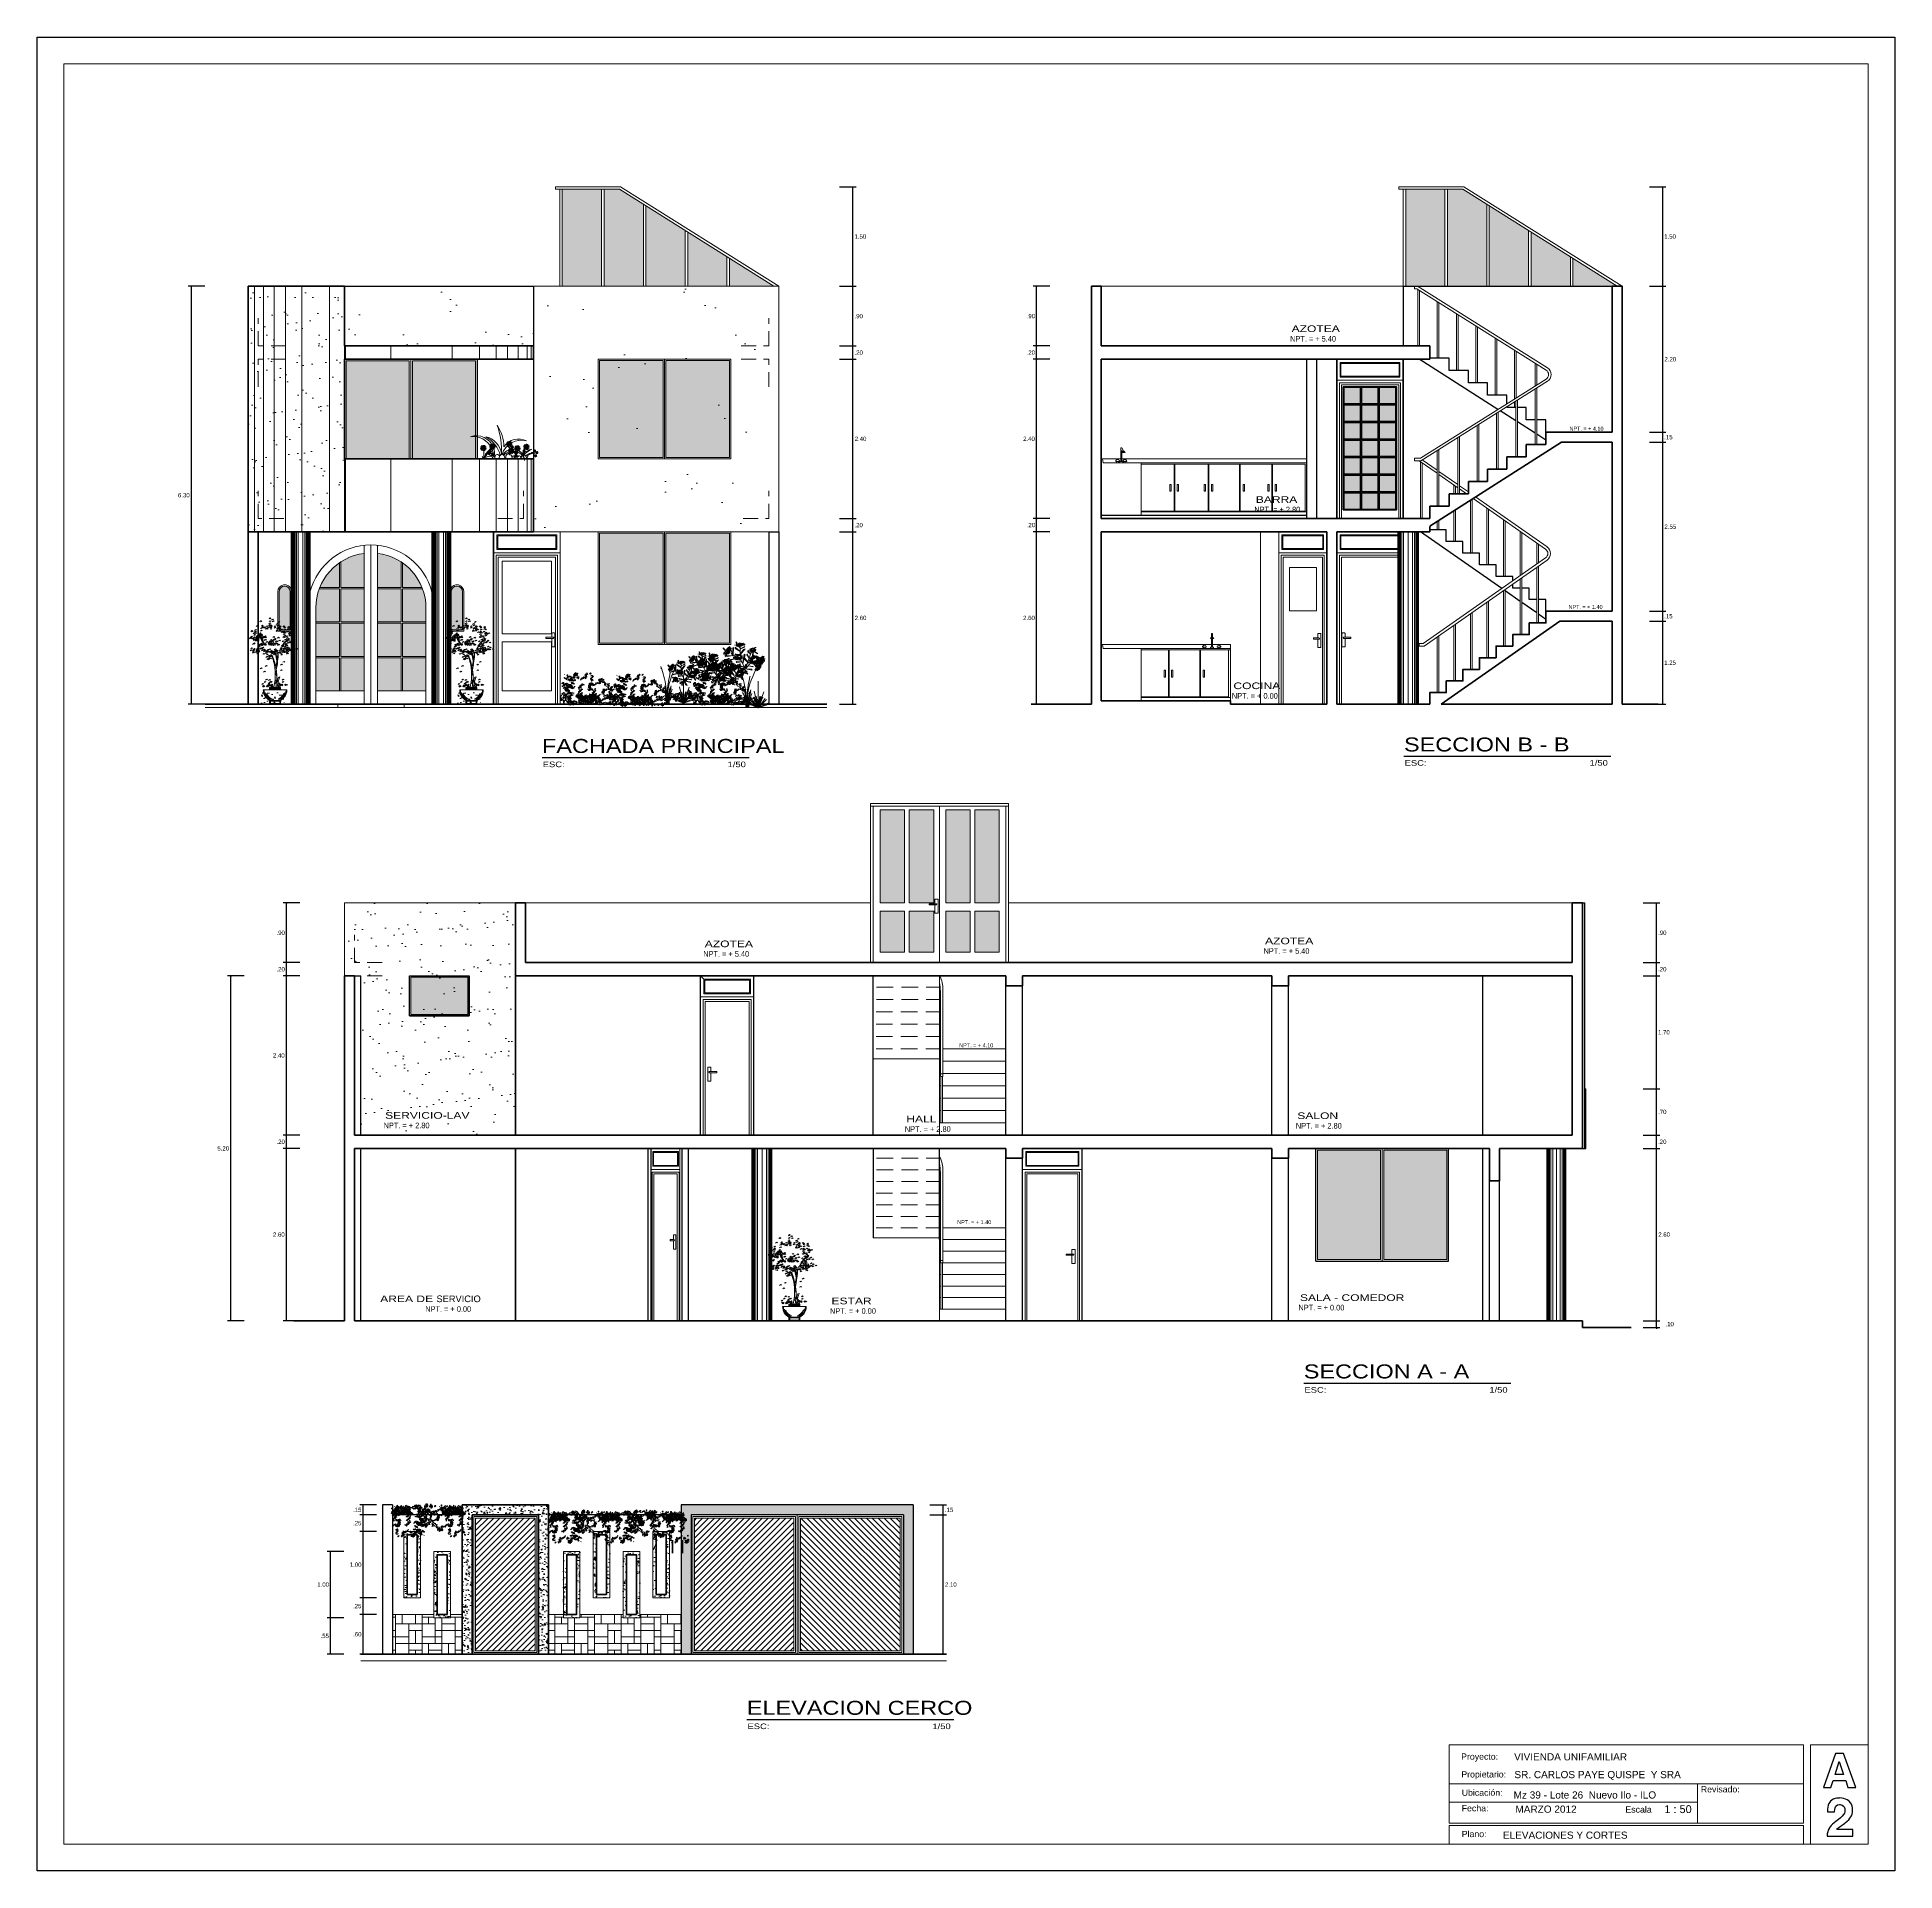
# Model space of a CAD drawing. Header units: millimetres. Extents: x 2033 to 2295, y 1536 to 1691.
# Drawn here: x 2134.89 to 2162.89, y 1610.58 to 1638.22 of the extents above; entities that cross this region are included whole.
import ezdxf

# ---------------------------------------------------------------- set-up
doc = ezdxf.new("R2010")
doc.units = ezdxf.units.MM
doc.linetypes.add('HIDDEN2', pattern=[4.7625, 3.175, -1.5875])
doc.linetypes.add('RAYITAS', pattern=[0.375, 0.25, -0.125])
doc.layers.get('Defpoints').update_dxf_attribs({"color": 164})
for name, color, linetype, lineweight in [('cotas', 251, 'Continuous', 15), ('Detalles', 245, 'Continuous', 13), ('Detalles 1', 155, 'Continuous', 13), ('FACHADA', 40, 'Continuous', 35), ('Linea de piso', 25, 'Continuous', 80), ('Muebles', 33, 'Continuous', 9), ('muro bajo', 61, 'Continuous', 30), ('muroalto', 12, 'Continuous', 50), ('murolejos', 73, 'Continuous', 18), ('MUROS BAJOS', 80, 'Continuous', 25), ('NPT', 63, 'Continuous', 15), ('PIEDRA', 135, 'Continuous', 9), ('PISOS', 252, 'Continuous', 0), ('PROYECCIONES', 127, 'HIDDEN2', 5), ('Puertas y ventanas', 163, 'Continuous', 5), ('Texto S.', 7, 'Continuous', 30), ('TEXTOS', 7, 'Continuous', 5), ('Texturas', 8, 'Continuous', 0), ('texturasde piso', 252, 'Continuous', 0), ('Verde', 58, 'Continuous', 13)]:
    doc.layers.add(name, color=color, linetype=linetype, lineweight=lineweight)
doc.styles.add('ARDELG', font='arial.ttf', dxfattribs={"width": 0.9, "height": 0.1})
doc.styles.add('ARIAL', font='arial.ttf', dxfattribs={"width": 1.3, "height": 0.1})
doc.styles.add('Comic- Taller', font='comic.ttf', dxfattribs={"height": 0.09})
doc.styles.add('Sta. Luisa 75 delg', font='arial.ttf', dxfattribs={"width": 1.2, "height": 0.1})
doc.styles.get("Standard").update_dxf_attribs({"font": 'arial.ttf'})
doc.dimstyles.new('Aritek', dxfattribs={"dimtxt": 0.065, "dimasz": 0.02, "dimexe": 0.05, "dimexo": 0.15, "dimgap": 0.03, "dimtad": 2, "dimtih": 1, "dimtoh": 1, "dimzin": 4, "dimdsep": 46, "dimtxsty": 'Standard', "dimblk": 'ARCHTICK', "dimcen": 0.1, "dimclrt": 7, "dimadec": 0, "dimazin": 0, "dimtfac": 1, "dimtmove": 2, "dimatfit": 1, "dimldrblk": 'DOTSMALL', "dimfxl": 0.2, "dimfxlon": 1, "dimarcsym": 0})
pattern_1 = [(220, (2877.22794, 1129.1192), (0.014345177, -0.163966202), [0.017145, -0.188595]), (275, (2877.22794, 1129.1192), (-0.17195098, 0.031718543), [0.013716, -0.150876]), (169.549, (2877.22913, 1129.10553), (-0.15760502, -0.132248251), [0.014571, -0.160281]), (223.8158, (2877.18222, 1129.1192), (0.037838095, -0.243971137), [0.0257175, -0.2828925]), (173.3644, (2877.18537, 1129.09887), (-0.222683, -0.21366381), [0.0218565, -0.2404215]), (278.816, (2877.18222, 1129.1192), (-0.222682606, -0.213664145), [0.020574, -0.226314]), (249, (2877.19365, 1129.09634), (0.092038967, -0.136453392), [0.017145, -0.188595]), (304, (2877.19365, 1129.09634), (-0.16576917, -0.055621826), [0.013716, -0.150876]), (198.5486, (2877.20132, 1129.08497), (-0.073730572, -0.192074842), [0.014571, -0.160281]), (232.5, (2877.227937, 1129.1192), (-0.076099535, -0.002779743), [0, -0.1490472, 0, -0.153162, 0, -0.1514475]), (262.5, (2877.22794, 1129.1192), (-0.090162517, -0.060137696), [0, -0.0873252, 0, -0.1456182, 0, -0.0577215]), (302.5, (2877.227937, 1129.170176), (0.0051558696, -0.1220315357), [0, -0.05715, 0, -0.178308, 0, -0.236601]), (312.5, (2877.22794, 1129.19304), (-0.022883842, -0.133316263), [0, -0.074295, 0, -0.1184148, 0, -0.168021])]
pattern_2 = [(220, (2876.82428, 1129.1192), (0.014345177, -0.163966202), [0.017145, -0.188595]), (275, (2876.82428, 1129.1192), (-0.17195098, 0.031718543), [0.013716, -0.150876]), (169.549, (2876.82547, 1129.10553), (-0.15760502, -0.132248251), [0.014571, -0.160281]), (223.8158, (2876.77856, 1129.1192), (0.037838095, -0.243971137), [0.0257175, -0.2828925]), (173.3644, (2876.7817, 1129.09887), (-0.222683, -0.21366381), [0.0218565, -0.2404215]), (278.816, (2876.77856, 1129.1192), (-0.222682606, -0.213664145), [0.020574, -0.226314]), (249, (2876.78999, 1129.09634), (0.092038967, -0.136453392), [0.017145, -0.188595]), (304, (2876.78999, 1129.09634), (-0.16576917, -0.055621826), [0.013716, -0.150876]), (198.5486, (2876.79766, 1129.08497), (-0.073730572, -0.192074842), [0.014571, -0.160281]), (232.5, (2876.824276, 1129.1192), (-0.076099535, -0.002779743), [0, -0.1490472, 0, -0.153162, 0, -0.1514475]), (262.5, (2876.82428, 1129.1192), (-0.090162517, -0.060137696), [0, -0.0873252, 0, -0.1456182, 0, -0.0577215]), (302.5, (2876.824276, 1129.170176), (0.0051558696, -0.1220315357), [0, -0.05715, 0, -0.178308, 0, -0.236601]), (312.5, (2876.82428, 1129.19304), (-0.022883842, -0.133316263), [0, -0.074295, 0, -0.1184148, 0, -0.168021])]

# ---------------------------------------------------------------- blocks, each defined once
blk = doc.blocks.new('gfbvv')
at = {"layer": 'Verde', "lineweight": 0}
for points in [[(2108.555, 1678.097, 0.4142), (2108.563, 1678.108, -0.198578), (2108.552, 1678.102, -0.4142), (2108.547, 1678.113), (2108.547, 1678.114, 0.297668), (2108.565, 1678.128), (2108.571, 1678.128)], [(2108.562, 1678.038, -0.062256), (2108.558, 1678.044, -0.882339), (2108.548, 1678.054), (2108.552, 1678.07)], [(2108.556, 1678.106, -0.109482), (2108.568, 1678.119), (2108.57, 1678.122)], [(2108.671, 1678.054, -0.931778), (2108.679, 1678.064, -0.45929), (2108.669, 1678.041, -0.660172), (2108.663, 1678.022), (2108.663, 1677.999, -0.442368), (2108.658, 1678.003, 0.4142), (2108.655, 1678.007), (2108.641, 1678.01, 0.219635), (2108.637, 1678.015), (2108.618, 1677.996, -0.333328), (2108.616, 1677.998), (2108.635, 1678.028), (2108.626, 1678.03), (2108.639, 1678.045, 0.188675), (2108.624, 1678.054), (2108.623, 1678.054), (2108.622, 1678.054, -0.420059), (2108.612, 1678.028), (2108.598, 1678.039, 0.685608), (2108.591, 1678.017), (2108.592, 1678.008, 0.263565), (2108.564, 1677.988, -0.49028), (2108.563, 1677.999), (2108.566, 1678.011, -0.205246), (2108.558, 1678.013), (2108.558, 1678.02)], [(2108.571, 1678.031, 0.240036), (2108.569, 1678.044, 0.2379), (2108.559, 1678.028), (2108.576, 1678.033), (2108.571, 1678.05), (2108.578, 1678.054, -0.236053), (2108.577, 1678.057, -0.178345), (2108.594, 1678.07), (2108.595, 1678.075, -0.026764), (2108.583, 1678.073), (2108.584, 1678.072)], [(2108.58, 1678.071), (2108.599, 1678.082), (2108.609, 1678.114, 0.621735), (2108.615, 1678.13), (2108.597, 1678.11, -0.145264), (2108.587, 1678.094, -0.318115), (2108.582, 1678.083), (2108.572, 1678.059, 0.4142), (2108.591, 1678.057, -0.3983), (2108.568, 1678.024)], [(2108.597, 1678.143, -0.368179), (2108.592, 1678.139), (2108.594, 1678.138)], [(2108.61, 1678.091, -0.174072), (2108.595, 1678.047, -0.088486), (2108.608, 1678.088)], [(2108.608, 1678.042, -0.4142), (2108.606, 1678.038, -0.738571), (2108.609, 1678.056), (2108.609, 1678.044)], [(2108.626, 1678.065), (2108.615, 1678.063, -0.352936), (2108.615, 1678.084, -0.5103), (2108.632, 1678.101), (2108.638, 1678.157, 0.554825), (2108.623, 1678.14), (2108.621, 1678.102, -0.628204), (2108.625, 1678.082, -0.044617), (2108.627, 1678.069, 0.4142), (2108.626, 1678.065, 0.205246), (2108.633, 1678.063), (2108.644, 1678.048, 0.298126), (2108.639, 1678.08), (2108.626, 1678.065)], [(2108.617, 1678.051, -0.592255), (2108.614, 1678.036, -0.099731), (2108.617, 1678.05), (2108.617, 1678.051)], [(2108.653, 1678.109, -0.35614), (2108.651, 1678.101, 0.302765), (2108.655, 1678.095), (2108.656, 1678.094), (2108.653, 1678.084, -0.618027), (2108.655, 1678.082), (2108.651, 1678.071, -0.499023), (2108.655, 1678.117, 0.420273), (2108.651, 1678.14), (2108.646, 1678.145, 0.254562), (2108.646, 1678.114), (2108.648, 1678.114)], [(2108.652, 1678.05), (2108.657, 1678.038, 0.065445), (2108.652, 1678.011, -0.659393), (2108.646, 1678.013, -0.236053), (2108.641, 1678.021), (2108.652, 1678.05)], [(2108.663, 1678.092, -0.079437), (2108.659, 1678.067), (2108.654, 1678.059, -0.618027), (2108.653, 1678.062), (2108.663, 1678.092)], [(2108.664, 1678.067, -0.149368), (2108.659, 1678.055, 0.589905), (2108.672, 1678.045), (2108.673, 1678.041, 0.490158), (2108.687, 1678.049, -1.060547), (2108.692, 1678.038, 0.776093), (2108.687, 1678.024, 0.142365), (2108.71, 1678.034), (2108.715, 1678.027), (2108.71, 1678.013), (2108.733, 1678.017, -0.50354), (2108.733, 1678.033, 0.628937), (2108.742, 1678.028, -0.265564), (2108.747, 1678.05, -0.169571), (2108.734, 1678.071, -0.119873), (2108.737, 1678.085), (2108.728, 1678.087)], [(2108.668, 1678.057, -0.272202), (2108.667, 1678.077, -0.236053), (2108.67, 1678.087), (2108.672, 1678.091)], [(2108.673, 1678.14, -0.356445), (2108.677, 1678.097, -0.241074), (2108.672, 1678.137)], [(2108.69, 1678.082), (2108.68, 1678.094, -0.204086), (2108.689, 1678.094), (2108.69, 1678.104, -0.226822), (2108.699, 1678.085), (2108.699, 1678.083, 0.749039), (2108.691, 1678.063, -0.077942), (2108.702, 1678.036, 0.34404), (2108.722, 1678.056), (2108.712, 1678.049, -0.080353), (2108.707, 1678.062), (2108.693, 1678.079)], [(2108.7, 1678.114, -0.523941), (2108.704, 1678.108), (2108.704, 1678.098, -0.5), (2108.699, 1678.103, 0.072708), (2108.7, 1678.136, 0.077194), (2108.69, 1678.158, 0.423996), (2108.7, 1678.114)], [(2108.709, 1678.085), (2108.712, 1678.077), (2108.708, 1678.076, -0.195877), (2108.709, 1678.085)], [(2108.714, 1678.112), (2108.72, 1678.148, -0.216599), (2108.729, 1678.11, -0.447189), (2108.712, 1678.114), (2108.708, 1678.115), (2108.71, 1678.106), (2108.713, 1678.109)], [(2108.714, 1678.062, -0.297256), (2108.722, 1678.085, -0.782791), (2108.718, 1678.067), (2108.715, 1678.064)], [(2108.721, 1678.1), (2108.722, 1678.1), (2108.721, 1678.1), (2108.721, 1678.104, 0.099014), (2108.725, 1678.101), (2108.733, 1678.107, -0.428558), (2108.716, 1678.09, -0.211655), (2108.721, 1678.1)], [(2108.732, 1678.087), (2108.736, 1678.094), (2108.744, 1678.091), (2108.745, 1678.069, -0.355026), (2108.747, 1678.059, 0.788391), (2108.732, 1678.039), (2108.739, 1678.048, -0.312881), (2108.75, 1678.033, -0.116058), (2108.762, 1678.041, -0.265564), (2108.765, 1678.039, 0.226822), (2108.765, 1678.03, 0.49527), (2108.771, 1678.032, 0.295303), (2108.773, 1678.044, -0.346893), (2108.787, 1678.066), (2108.778, 1678.071), (2108.774, 1678.065, -0.244461), (2108.787, 1678.045, 0.215332), (2108.779, 1678.038, -0.236053), (2108.771, 1678.015), (2108.778, 1678.016, -0.59729), (2108.789, 1678.019), (2108.787, 1678.007), (2108.789, 1678.007)], [(2108.753, 1678.087, 0.305054), (2108.751, 1678.1), (2108.742, 1678.124, 0.208984), (2108.753, 1678.087)], [(2108.782, 1678.113, -0.195694), (2108.767, 1678.119), (2108.747, 1678.134), (2108.762, 1678.154, -0.258652), (2108.784, 1678.113)], [(2108.757, 1678.043, -0.630219), (2108.75, 1678.049, -0.40654), (2108.76, 1678.065, -0.689621), (2108.757, 1678.043)], [(2108.768, 1678.064), (2108.751, 1678.07), (2108.761, 1678.081, -0.284134), (2108.768, 1678.064), (2108.768, 1678.063), (2108.768, 1678.064)], [(2108.758, 1678.118), (2108.758, 1678.116, -0.236053), (2108.755, 1678.116), (2108.753, 1678.118), (2108.755, 1678.119), (2108.752, 1678.12)], [(2108.766, 1678.082), (2108.767, 1678.086), (2108.765, 1678.085, -0.242218), (2108.763, 1678.112), (2108.768, 1678.096, -0.092926), (2108.773, 1678.107), (2108.775, 1678.106), (2108.776, 1678.091), (2108.784, 1678.098, -0.309006), (2108.777, 1678.08), (2108.768, 1678.089), (2108.767, 1678.088)], [(2108.766, 1677.984), (2108.767, 1677.982, 0.262833), (2108.799, 1677.995), (2108.804, 1678.004, 0.194489), (2108.829, 1678.022), (2108.82, 1678.028), (2108.848, 1678.049, -0.535172), (2108.849, 1678.045), (2108.836, 1678.033), (2108.839, 1678.03, -0.445358), (2108.859, 1678.038, -0.112671), (2108.839, 1678.025, 0.498764), (2108.839, 1678.015, 0.269211), (2108.865, 1678.021), (2108.867, 1678.042), (2108.834, 1678.061, 0.212448), (2108.828, 1678.077), (2108.814, 1678.083, -0.669449), (2108.8, 1678.094, 0.362045), (2108.811, 1678.089, -1.319412), (2108.822, 1678.097, 0.480621), (2108.831, 1678.101, -0.538818), (2108.83, 1678.122), (2108.831, 1678.122)], [(2108.794, 1678.079), (2108.794, 1678.087, 1.877945), (2108.795, 1678.077, -0.4142), (2108.801, 1678.071), (2108.807, 1678.056, -0.674286), (2108.794, 1678.073), (2108.794, 1678.074)], [(2108.814, 1678.106), (2108.815, 1678.106), (2108.807, 1678.111, 0.643906), (2108.803, 1678.128, 0.101837), (2108.786, 1678.148, 0.105927), (2108.788, 1678.131, 0.22554), (2108.796, 1678.108, 0.4142), (2108.793, 1678.103, 0.580322), (2108.808, 1678.104), (2108.814, 1678.106)], [(2108.797, 1678.045, -0.5), (2108.793, 1678.045, -0.582718), (2108.794, 1678.051), (2108.795, 1678.051), (2108.799, 1678.046)], [(2108.819, 1678.04, 0.456619), (2108.835, 1678.047, 0.205246), (2108.837, 1678.056), (2108.826, 1678.05, -0.146759), (2108.828, 1678.062), (2108.827, 1678.073, 0.245285), (2108.813, 1678.054), (2108.804, 1678.048), (2108.817, 1678.041)], [(2108.806, 1678.067, 0.741867), (2108.811, 1678.065, 0.6409), (2108.807, 1678.076), (2108.806, 1678.068)], [(2108.822, 1678.136), (2108.818, 1678.136, -0.236053), (2108.817, 1678.139, -0.4142), (2108.821, 1678.14), (2108.824, 1678.137), (2108.824, 1678.137)], [(2108.887, 1678.106), (2108.888, 1678.101, -0.775711), (2108.88, 1678.115), (2108.881, 1678.121, -0.566177), (2108.886, 1678.118), (2108.887, 1678.108)], [(2109.012, 1678.063), (2109.023, 1678.054), (2109.012, 1678.05, -0.43013), (2109.024, 1678.036, -0.263626), (2109.02, 1678.031), (2109.004, 1678.034, 0.489075), (2109.007, 1678.025, -0.178345), (2109.01, 1678.021, -0.14975), (2108.998, 1678.006, -0.856918), (2108.991, 1677.991, -0.338852), (2108.977, 1678.007), (2108.978, 1678.008, -0.055374), (2108.968, 1677.998), (2108.961, 1677.997, 0.195877), (2108.962, 1677.988, -0.724503), (2108.946, 1677.99, -0.43483), (2108.948, 1678.009, 0.345184), (2108.948, 1678.027, -0.544022), (2108.955, 1678.032), (2108.957, 1678.033, -0.362045), (2108.951, 1678.048, 0.396576), (2108.951, 1678.059, 0.236053), (2108.943, 1678.061), (2108.938, 1678.066, 0.401123), (2108.955, 1678.074), (2108.95, 1678.077), (2108.962, 1678.091, 0.137604), (2108.944, 1678.09, 0.396027), (2108.946, 1678.117, 0.180374), (2108.934, 1678.103, -0.463791), (2108.93, 1678.108), (2108.929, 1678.116, 0.051575), (2108.919, 1678.11), (2108.913, 1678.113, -0.023788), (2108.906, 1678.101), (2108.9, 1678.102, 0.368179), (2108.896, 1678.117, 0.264557), (2108.893, 1678.103), (2108.89, 1678.102)], [(2108.9, 1678.14), (2108.904, 1678.139, 0.784103), (2108.891, 1678.145), (2108.899, 1678.141)], [(2108.894, 1678.137, 0.099014), (2108.898, 1678.134, 0.895035), (2108.892, 1678.139), (2108.893, 1678.139)], [(2108.949, 1678.018, 0.068298), (2108.934, 1678.03), (2108.908, 1678.019, 0.035156), (2108.92, 1678.011), (2108.926, 1678.018), (2108.934, 1678, -0.984375), (2108.928, 1677.988), (2108.898, 1677.987, 0.108856), (2108.92, 1677.982), (2108.936, 1677.979, -0.448303), (2108.963, 1677.969), (2108.979, 1677.963), (2108.978, 1677.981), (2109, 1677.982, 0.080551), (2109.009, 1678.005, -0.524551), (2109.021, 1678.002, 0.59317), (2109.035, 1678.01), (2109.055, 1678.016, 0.390503), (2109.069, 1678, -0.868866), (2109.066, 1677.989), (2109.05, 1677.986, 0.173203), (2109.036, 1677.995, 0.499069), (2109.057, 1677.981, -0.72995), (2109.066, 1677.985, 0.115616), (2109.078, 1677.992, 0.276978), (2109.07, 1678.005, 0.033035), (2109.089, 1678.021, -0.228363), (2109.107, 1678.038, 0.456192), (2109.093, 1678.045, -0.433426), (2109.103, 1678.061, 1.078903), (2109.094, 1678.067, -0.36409), (2109.073, 1678.076, -0.580322), (2109.093, 1678.089), (2109.081, 1678.08), (2109.09, 1678.079, 0.321106), (2109.104, 1678.098, 0.566177), (2109.099, 1678.099, -0.211075), (2109.088, 1678.099, 0.243835), (2109.076, 1678.089, -0.145935), (2109.063, 1678.086, 0.321701), (2109.06, 1678.068, -0.013153), (2109.047, 1678.06, 0.333328), (2109.045, 1678.054, -0.053406), (2109.065, 1678.058, -1.029831), (2109.058, 1678.048, 0.141342), (2109.046, 1678.045, -0.23027), (2109.056, 1678.032), (2109.04, 1678.023), (2109.041, 1678.018), (2109.046, 1678.022, -0.215332), (2109.033, 1678.036, -0.302765), (2109.028, 1678.051, 0.214661), (2109.009, 1678.079, -0.032745), (2109.022, 1678.081, 1.185196), (2109.011, 1678.098, -0.115112), (2109.007, 1678.107, 0.379791), (2108.998, 1678.116, 0.362045), (2108.986, 1678.109)], [(2108.914, 1678.124, 0.323349), (2108.909, 1678.123, 0.697281), (2108.911, 1678.117), (2108.914, 1678.125), (2108.908, 1678.128, -0.421158), (2108.916, 1678.143), (2108.923, 1678.14, 0.400543), (2108.923, 1678.155), (2108.909, 1678.152, 0.60791), (2108.912, 1678.145, -0.092926), (2108.916, 1678.136, -0.257919), (2108.92, 1678.123), (2108.92, 1678.121), (2108.914, 1678.124)], [(2108.935, 1678.117, 0.437042), (2108.944, 1678.127, 1.073196), (2108.935, 1678.12), (2108.935, 1678.119)], [(2108.949, 1678.133), (2108.949, 1678.131, -0.669312), (2108.941, 1678.137), (2108.947, 1678.142), (2108.949, 1678.134)], [(2108.991, 1678.093, 0.179703), (2108.963, 1678.073, 1.048752), (2108.963, 1678.061, 0.319077), (2108.978, 1678.051), (2108.986, 1678.053), (2108.992, 1678.041, -0.261322), (2108.965, 1678.027, 0.45993), (2108.955, 1678.022), (2108.952, 1678.017)], [(2108.957, 1678.103), (2108.959, 1678.102, 0.132751), (2108.966, 1678.11, 0.236053), (2108.963, 1678.112), (2108.958, 1678.105)], [(2108.977, 1678.029, 0.15036), (2108.971, 1678.031, -0.384125), (2108.959, 1678.043), (2108.983, 1678.059), (2108.985, 1678.067, 0.045349), (2108.975, 1678.066), (2108.972, 1678.065)], [(2108.986, 1678.12), (2108.98, 1678.123), (2108.992, 1678.138, 0.693726), (2108.974, 1678.134, 0.640244), (2108.971, 1678.115, 0.209961), (2108.975, 1678.09, 0.4142), (2108.982, 1678.094, 0.502121), (2108.978, 1678.108, -0.199463), (2108.999, 1678.131, -0.690872), (2108.986, 1678.12)], [(2108.976, 1678.065), (2108.975, 1678.066, 0.247803), (2108.986, 1678.081)], [(2108.981, 1678.03, 0.203552), (2109.001, 1678.044), (2108.992, 1678.05), (2108.995, 1678.056), (2108.989, 1678.06), (2108.994, 1678.069, -0.169113), (2108.984, 1678.085)], [(2109.02, 1678.063), (2109.031, 1678.098), (2109.035, 1678.1), (2109.037, 1678.091), (2109.025, 1678.079, 0.182709), (2109.009, 1678.078, 0.162277), (2109.007, 1678.079), (2109.017, 1678.086, -0.442368), (2109.015, 1678.094), (2109.022, 1678.105), (2109.044, 1678.099), (2109.033, 1678.078), (2109.045, 1678.067), (2109.039, 1678.065, 0.608597), (2109.031, 1678.068), (2109.029, 1678.067, -0.302765), (2109.026, 1678.056), (2109.032, 1678.043, -0.435272), (2109.018, 1678.044, -0.199997), (2109.001, 1678.056, -0.39035), (2109.003, 1678.07), (2109.014, 1678.072), (2109.02, 1678.063), (2109.02, 1678.063)], [(2109.004, 1678.122), (2109.004, 1678.119), (2109.007, 1678.123, 0.4142), (2109.004, 1678.124), (2109.004, 1678.123)], [(2109.027, 1678.068, 0.25296), (2109.033, 1678.073), (2109.024, 1678.073), (2109.026, 1678.07)], [(2109.048, 1678.119, 0.335266), (2109.035, 1678.1), (2109.053, 1678.117, -0.380188), (2109.046, 1678.125, -0.218826), (2109.058, 1678.131, -0.173203), (2109.055, 1678.122), (2109.049, 1678.121)], [(2109.048, 1678.131, -0.632828), (2109.049, 1678.147, -0.388977), (2109.057, 1678.148), (2109.049, 1678.133)], [(2109.052, 1678.105, 0.403595), (2109.044, 1678.099, 0.566177), (2109.053, 1678.097, 0.2939), (2109.061, 1678.11), (2109.053, 1678.107)], [(2109.063, 1678.022), (2109.063, 1678.023), (2109.062, 1678.024, -0.051575), (2109.066, 1678.018, -0.580322), (2109.058, 1678.022, 0.442368), (2109.059, 1678.027, -0.445358), (2109.065, 1678.039, -0.177689), (2109.074, 1678.054, 0.15036), (2109.071, 1678.063), (2109.067, 1678.07), (2109.093, 1678.061, 0.019806), (2109.082, 1678.042, 0.195877), (2109.091, 1678.042, -0.32045), (2109.099, 1678.039), (2109.081, 1678.024, -0.171616), (2109.077, 1678.014, -0.427887), (2109.07, 1678.019), (2109.066, 1678.021)], [(2109.065, 1678.131, -0.701004), (2109.063, 1678.145, -0.468369), (2109.067, 1678.134), (2109.065, 1678.131)], [(2109.069, 1678.147), (2109.065, 1678.151, 0.185669), (2109.068, 1678.167, -0.373596), (2109.077, 1678.159), (2109.083, 1678.165, -0.302765), (2109.095, 1678.161, -0.609818), (2109.083, 1678.151), (2109.071, 1678.147)], [(2109.07, 1678.136, 1.387421), (2109.077, 1678.14, 0.544022), (2109.071, 1678.141), (2109.071, 1678.138)], [(2109.084, 1678.139, -0.236053), (2109.085, 1678.136, -1.2724), (2109.087, 1678.156), (2109.091, 1678.153), (2109.08, 1678.148), (2109.084, 1678.141)], [(2109.081, 1678.184, 0.535172), (2109.075, 1678.181), (2109.074, 1678.174, -0.069427), (2109.081, 1678.171), (2109.081, 1678.169, 0.38205), (2109.089, 1678.171, 0.608597), (2109.086, 1678.176), (2109.083, 1678.173)], [(2109.086, 1678.139, 1.182175), (2109.09, 1678.146, 0.588394), (2109.082, 1678.144), (2109.084, 1678.141)], [(2109.086, 1678.075), (2109.101, 1678.082, -0.162277), (2109.103, 1678.088, 0.291199), (2109.114, 1678.081, 0.630219), (2109.115, 1678.092), (2109.127, 1678.089), (2109.113, 1678.075, 0.4142), (2109.12, 1678.072, -0.124695), (2109.13, 1678.074, -0.156006), (2109.12, 1678.059, -0.597885), (2109.111, 1678.069, 0.261948), (2109.091, 1678.074), (2109.087, 1678.075), (2109.086, 1678.074), (2109.086, 1678.075)], [(2109.095, 1678.048, 1), (2109.098, 1678.05), (2109.097, 1678.052), (2109.095, 1678.048)], [(2109.132, 1678.176, -0.165222), (2109.124, 1678.156), (2109.129, 1678.153), (2109.144, 1678.167, 0.703232), (2109.136, 1678.174)], [(2109.136, 1678.04, 0.975662), (2109.141, 1678.057), (2109.132, 1678.064, 0.17128), (2109.136, 1678.042)], [(2109.137, 1678.128), (2109.133, 1678.133, 0.185669), (2109.136, 1678.148, -0.373596), (2109.145, 1678.14), (2109.151, 1678.146, -0.302765), (2109.163, 1678.142, -0.609818), (2109.151, 1678.133), (2109.138, 1678.128)], [(2109.138, 1678.117, 1.387421), (2109.145, 1678.121, 0.544022), (2109.138, 1678.122), (2109.138, 1678.119)], [(2109.149, 1678.165, 0.535172), (2109.143, 1678.162), (2109.141, 1678.156, -0.069427), (2109.149, 1678.152), (2109.149, 1678.15, 0.38205), (2109.157, 1678.152, 0.608597), (2109.154, 1678.157), (2109.151, 1678.154)], [(2109.154, 1678.12, 1.182175), (2109.158, 1678.127, 0.588394), (2109.15, 1678.125), (2109.152, 1678.122)], [(2109.154, 1678.056), (2109.169, 1678.063, -0.162277), (2109.17, 1678.069, 0.291199), (2109.182, 1678.062, 0.630219), (2109.183, 1678.073), (2109.195, 1678.07), (2109.181, 1678.056, 0.4142), (2109.187, 1678.053, -0.124695), (2109.198, 1678.055, -0.156006), (2109.187, 1678.04, -0.597885), (2109.179, 1678.05, 0.261948), (2109.159, 1678.055), (2109.155, 1678.056), (2109.154, 1678.055), (2109.154, 1678.056)], [(2109.2, 1678.157, -0.165222), (2109.192, 1678.137), (2109.196, 1678.134), (2109.212, 1678.148, 0.703232), (2109.204, 1678.156)], [(2109.221, 1678.064, -0.319077), (2109.225, 1678.057, 0.777725), (2109.23, 1678.071, 0.455246), (2109.207, 1678.074), (2109.199, 1678.057), (2109.2, 1678.056, 0.25296), (2109.206, 1678.061, -0.489075), (2109.221, 1678.064)], [(2109.268, 1678.107, -0.447098), (2109.257, 1678.095), (2109.233, 1678.088)], [(2109.241, 1678.076, 0.278625), (2109.256, 1678.076, 0.07106), (2109.258, 1678.08), (2109.256, 1678.082), (2109.256, 1678.083), (2109.257, 1678.083), (2109.253, 1678.075)], [(2109.248, 1678.093, 0.159607), (2109.258, 1678.084), (2109.265, 1678.08)], [(2109.298, 1678.006), (2109.317, 1678.027, -0.63649), (2109.325, 1678.045, 0.04776), (2109.341, 1678.069, 0.639832), (2109.327, 1678.07), (2109.323, 1678.067, -0.689148), (2109.305, 1678.054, 0.369919), (2109.316, 1678.063, 0.225418), (2109.316, 1678.071), (2109.325, 1678.076, 0.638885), (2109.313, 1678.084, -0.813461), (2109.311, 1678.1), (2109.357, 1678.157, -0.173706), (2109.313, 1678.086, -0.490295), (2109.29, 1678.074), (2109.295, 1678.084, -0.489075), (2109.29, 1678.094), (2109.265, 1678.09), (2109.262, 1678.093)], [(2109.27, 1678.101, 0.45993), (2109.275, 1678.094, 0.578781), (2109.278, 1678.105), (2109.281, 1678.108)], [(2109.284, 1678.128, -0.424515), (2109.288, 1678.111), (2109.295, 1678.102, -0.880783), (2109.283, 1678.111)], [(2109.291, 1678.001, -0.032425), (2109.324, 1678.025, 0.210526), (2109.351, 1678.044, 0.557053), (2109.357, 1678.063, -0.431534), (2109.348, 1678.057, 0.015289), (2109.38, 1678.096, 0.162277), (2109.375, 1678.099, -0.030579), (2109.348, 1678.07, -0.355026), (2109.345, 1678.074, -0.161758), (2109.357, 1678.092), (2109.37, 1678.105, -0.32045), (2109.364, 1678.121, -0.099014), (2109.364, 1678.128, -0.46698), (2109.367, 1678.136), (2109.389, 1678.156)], [(2109.317, 1678.122, -0.632065), (2109.312, 1678.126), (2109.312, 1678.129), (2109.305, 1678.119, -0.680847), (2109.302, 1678.125), (2109.304, 1678.134, 0.580322), (2109.296, 1678.119, 0.820084), (2109.318, 1678.123), (2109.318, 1678.125), (2109.32, 1678.123), (2109.317, 1678.122)], [(2109.301, 1678.103, 0.291199), (2109.296, 1678.098, 0.528915), (2109.31, 1678.11, 0.039932), (2109.302, 1678.105)], [(2109.297, 1678.078), (2109.298, 1678.076), (2109.305, 1678.083, 0.630219), (2109.298, 1678.08)], [(2109.321, 1678.127), (2109.323, 1678.131, 0.45993), (2109.319, 1678.128), (2109.319, 1678.128)], [(2109.328, 1678.036, -0.380188), (2109.324, 1678.033), (2109.322, 1678.037), (2109.328, 1678.041), (2109.328, 1678.038)], [(2109.347, 1678.097, 0.4142), (2109.356, 1678.108, -0.198578), (2109.344, 1678.102, -0.4142), (2109.339, 1678.113), (2109.339, 1678.114, 0.297668), (2109.357, 1678.128), (2109.364, 1678.128)], [(2109.354, 1678.038, -0.062256), (2109.351, 1678.044, -0.882339), (2109.341, 1678.054), (2109.344, 1678.07)], [(2109.348, 1678.106, -0.109482), (2109.36, 1678.119), (2109.362, 1678.122)], [(2109.463, 1678.054, -0.931778), (2109.471, 1678.064, -0.45929), (2109.462, 1678.041, -0.660172), (2109.456, 1678.022), (2109.455, 1677.999, -0.442368), (2109.45, 1678.003, 0.4142), (2109.448, 1678.007), (2109.433, 1678.01, 0.219635), (2109.429, 1678.015), (2109.41, 1677.996, -0.333328), (2109.408, 1677.998), (2109.428, 1678.028), (2109.418, 1678.03), (2109.431, 1678.045, 0.188675), (2109.416, 1678.054), (2109.415, 1678.054), (2109.414, 1678.054, -0.420059), (2109.405, 1678.028), (2109.391, 1678.039, 0.685608), (2109.383, 1678.017), (2109.385, 1678.008, 0.263565), (2109.356, 1677.988, -0.49028), (2109.355, 1677.999), (2109.358, 1678.011, -0.205246), (2109.35, 1678.013), (2109.351, 1678.02)], [(2109.363, 1678.031, 0.240036), (2109.361, 1678.044, 0.2379), (2109.351, 1678.028), (2109.368, 1678.033), (2109.364, 1678.05), (2109.37, 1678.054, -0.236053), (2109.37, 1678.057, -0.178345), (2109.387, 1678.07), (2109.388, 1678.075, -0.026764), (2109.375, 1678.073), (2109.376, 1678.072)], [(2109.373, 1678.071), (2109.391, 1678.082), (2109.401, 1678.114, 0.621735), (2109.407, 1678.13), (2109.389, 1678.11, -0.145264), (2109.38, 1678.094, -0.318115), (2109.374, 1678.083), (2109.364, 1678.059, 0.4142), (2109.383, 1678.057, -0.3983), (2109.36, 1678.024)], [(2109.39, 1678.143, -0.368179), (2109.384, 1678.139), (2109.386, 1678.138)], [(2109.402, 1678.091, -0.174072), (2109.387, 1678.047, -0.088486), (2109.4, 1678.088)], [(2109.4, 1678.042, -0.4142), (2109.399, 1678.038, -0.738571), (2109.402, 1678.056), (2109.401, 1678.044)], [(2109.418, 1678.065), (2109.408, 1678.063, -0.352936), (2109.408, 1678.084, -0.5103), (2109.425, 1678.101), (2109.431, 1678.157, 0.554825), (2109.415, 1678.14), (2109.413, 1678.102, -0.628204), (2109.417, 1678.082, -0.044617), (2109.419, 1678.069, 0.4142), (2109.418, 1678.065, 0.205246), (2109.426, 1678.063), (2109.436, 1678.048, 0.298126), (2109.431, 1678.08), (2109.418, 1678.065)], [(2109.41, 1678.051, -0.592255), (2109.406, 1678.036, -0.099731), (2109.409, 1678.05), (2109.41, 1678.051)], [(2109.444, 1678.05), (2109.449, 1678.038, 0.065445), (2109.444, 1678.011, -0.659393), (2109.438, 1678.013, -0.236053), (2109.433, 1678.021), (2109.444, 1678.05)], [(2109.445, 1678.109, -0.35614), (2109.443, 1678.101, 0.302765), (2109.447, 1678.095), (2109.448, 1678.094), (2109.445, 1678.084, -0.618027), (2109.447, 1678.082), (2109.443, 1678.071, -0.499023), (2109.447, 1678.117, 0.420273), (2109.443, 1678.14), (2109.439, 1678.145, 0.254562), (2109.438, 1678.114), (2109.44, 1678.114)], [(2109.456, 1678.092, -0.079437), (2109.452, 1678.067), (2109.446, 1678.059, -0.618027), (2109.445, 1678.062), (2109.456, 1678.092)], [(2109.457, 1678.067, -0.149368), (2109.451, 1678.055, 0.589905), (2109.465, 1678.045), (2109.466, 1678.041, 0.490158), (2109.479, 1678.049, -1.060547), (2109.484, 1678.038, 0.776093), (2109.48, 1678.024, 0.142365), (2109.502, 1678.034), (2109.508, 1678.027), (2109.503, 1678.013), (2109.525, 1678.017, -0.50354), (2109.526, 1678.033, 0.628937), (2109.534, 1678.028, -0.265564), (2109.539, 1678.05, -0.169571), (2109.526, 1678.071, -0.119873), (2109.529, 1678.085), (2109.521, 1678.087)], [(2109.46, 1678.057, -0.272202), (2109.46, 1678.077, -0.236053), (2109.463, 1678.087), (2109.464, 1678.091)], [(2109.465, 1678.14, -0.356445), (2109.469, 1678.097, -0.241074), (2109.465, 1678.137)], [(2109.482, 1678.082), (2109.472, 1678.094, -0.204086), (2109.482, 1678.094), (2109.482, 1678.104, -0.226822), (2109.491, 1678.085), (2109.491, 1678.083, 0.749039), (2109.483, 1678.063, -0.077942), (2109.494, 1678.036, 0.34404), (2109.515, 1678.056), (2109.504, 1678.049, -0.080353), (2109.499, 1678.062), (2109.486, 1678.079)], [(2109.492, 1678.114, -0.523941), (2109.497, 1678.108), (2109.496, 1678.098, -0.5), (2109.491, 1678.103, 0.072708), (2109.492, 1678.136, 0.077194), (2109.482, 1678.158, 0.423996), (2109.492, 1678.114)], [(2109.506, 1678.112), (2109.512, 1678.148, -0.216599), (2109.521, 1678.11, -0.447189), (2109.504, 1678.114), (2109.5, 1678.115), (2109.503, 1678.106), (2109.505, 1678.109)], [(2109.501, 1678.085), (2109.504, 1678.077), (2109.5, 1678.076, -0.195877), (2109.501, 1678.085)], [(2109.506, 1678.062, -0.297256), (2109.515, 1678.085, -0.782791), (2109.51, 1678.067), (2109.508, 1678.064)], [(2109.514, 1678.1), (2109.515, 1678.1), (2109.514, 1678.1), (2109.514, 1678.104, 0.099014), (2109.517, 1678.101), (2109.525, 1678.107, -0.428558), (2109.508, 1678.09, -0.211655), (2109.514, 1678.1)], [(2109.524, 1678.087), (2109.528, 1678.094), (2109.537, 1678.091), (2109.538, 1678.069, -0.355026), (2109.539, 1678.059, 0.788391), (2109.524, 1678.039), (2109.531, 1678.048, -0.312881), (2109.543, 1678.033, -0.116058), (2109.555, 1678.041, -0.265564), (2109.557, 1678.039, 0.226822), (2109.558, 1678.03, 0.49527), (2109.563, 1678.032, 0.295303), (2109.566, 1678.044, -0.346893), (2109.579, 1678.066), (2109.57, 1678.071), (2109.567, 1678.065, -0.244461), (2109.579, 1678.045, 0.215332), (2109.572, 1678.038, -0.236053), (2109.563, 1678.015), (2109.57, 1678.016, -0.59729), (2109.581, 1678.019), (2109.579, 1678.007), (2109.581, 1678.007)], [(2109.546, 1678.087, 0.305054), (2109.544, 1678.1), (2109.535, 1678.124, 0.208984), (2109.546, 1678.087)], [(2109.575, 1678.113, -0.195694), (2109.56, 1678.119), (2109.539, 1678.134), (2109.555, 1678.154, -0.258652), (2109.576, 1678.113)], [(2109.549, 1678.043, -0.630219), (2109.543, 1678.049, -0.40654), (2109.552, 1678.065, -0.689621), (2109.549, 1678.043)], [(2109.55, 1678.118), (2109.55, 1678.116, -0.236053), (2109.547, 1678.116), (2109.546, 1678.118), (2109.547, 1678.119), (2109.544, 1678.12)], [(2109.56, 1678.064), (2109.544, 1678.07), (2109.554, 1678.081, -0.284134), (2109.56, 1678.064), (2109.561, 1678.063), (2109.56, 1678.064)], [(2109.558, 1678.082), (2109.559, 1678.086), (2109.557, 1678.085, -0.242218), (2109.555, 1678.112), (2109.561, 1678.096, -0.092926), (2109.566, 1678.107), (2109.567, 1678.106), (2109.569, 1678.091), (2109.577, 1678.098, -0.309006), (2109.569, 1678.08), (2109.56, 1678.089), (2109.56, 1678.088)], [(2109.558, 1677.984), (2109.559, 1677.982, 0.262833), (2109.592, 1677.995), (2109.597, 1678.004, 0.194489), (2109.621, 1678.022), (2109.612, 1678.028), (2109.641, 1678.049, -0.535172), (2109.641, 1678.045), (2109.628, 1678.033), (2109.631, 1678.03, -0.445358), (2109.652, 1678.038, -0.112671), (2109.632, 1678.025, 0.498764), (2109.631, 1678.015, 0.269211), (2109.658, 1678.021), (2109.659, 1678.042), (2109.627, 1678.061, 0.212448), (2109.62, 1678.077), (2109.607, 1678.083, -0.669449), (2109.592, 1678.094, 0.362045), (2109.604, 1678.089, -1.319412), (2109.614, 1678.097, 0.480621), (2109.624, 1678.101, -0.538818), (2109.622, 1678.122), (2109.624, 1678.122)], [(2109.586, 1678.079), (2109.586, 1678.087, 1.877945), (2109.587, 1678.077, -0.4142), (2109.593, 1678.071), (2109.599, 1678.056, -0.674286), (2109.586, 1678.073), (2109.586, 1678.074)], [(2109.607, 1678.106), (2109.607, 1678.106), (2109.6, 1678.111, 0.643906), (2109.595, 1678.128, 0.101837), (2109.578, 1678.148, 0.105927), (2109.58, 1678.131, 0.22554), (2109.588, 1678.108, 0.4142), (2109.586, 1678.103, 0.580322), (2109.6, 1678.104), (2109.607, 1678.106)], [(2109.59, 1678.045, -0.5), (2109.585, 1678.045, -0.582718), (2109.586, 1678.051), (2109.587, 1678.051), (2109.591, 1678.046)], [(2109.611, 1678.04, 0.456619), (2109.627, 1678.047, 0.205246), (2109.629, 1678.056), (2109.618, 1678.05, -0.146759), (2109.62, 1678.062), (2109.619, 1678.073, 0.245285), (2109.605, 1678.054), (2109.597, 1678.048), (2109.609, 1678.041)], [(2109.598, 1678.067, 0.741867), (2109.604, 1678.065, 0.6409), (2109.599, 1678.076), (2109.598, 1678.068)], [(2109.614, 1678.136), (2109.61, 1678.136, -0.236053), (2109.61, 1678.139, -0.4142), (2109.613, 1678.14), (2109.616, 1678.137), (2109.616, 1678.137)], [(2109.679, 1678.106), (2109.68, 1678.101, -0.775711), (2109.673, 1678.115), (2109.673, 1678.121, -0.566177), (2109.678, 1678.118), (2109.679, 1678.108)], [(2109.804, 1678.063), (2109.816, 1678.054), (2109.804, 1678.05, -0.43013), (2109.816, 1678.036, -0.263626), (2109.812, 1678.031), (2109.797, 1678.034, 0.489075), (2109.799, 1678.025, -0.178345), (2109.802, 1678.021, -0.14975), (2109.79, 1678.006, -0.856918), (2109.783, 1677.991, -0.338852), (2109.77, 1678.007), (2109.77, 1678.008, -0.055374), (2109.761, 1677.998), (2109.754, 1677.997, 0.195877), (2109.754, 1677.988, -0.724503), (2109.739, 1677.99, -0.43483), (2109.74, 1678.009, 0.345184), (2109.74, 1678.027, -0.544022), (2109.748, 1678.032), (2109.75, 1678.033, -0.362045), (2109.744, 1678.048, 0.396576), (2109.743, 1678.059, 0.236053), (2109.735, 1678.061), (2109.73, 1678.066, 0.401123), (2109.747, 1678.074), (2109.742, 1678.077), (2109.754, 1678.091, 0.137604), (2109.736, 1678.09, 0.396027), (2109.739, 1678.117, 0.180374), (2109.727, 1678.103, -0.463791), (2109.722, 1678.108), (2109.722, 1678.116, 0.051575), (2109.712, 1678.11), (2109.705, 1678.113, -0.023788), (2109.698, 1678.101), (2109.692, 1678.102, 0.368179), (2109.688, 1678.117, 0.264557), (2109.685, 1678.103), (2109.682, 1678.102)], [(2109.693, 1678.14), (2109.696, 1678.139, 0.784103), (2109.683, 1678.145), (2109.691, 1678.141)], [(2109.687, 1678.137, 0.099014), (2109.69, 1678.134, 0.895035), (2109.685, 1678.139), (2109.685, 1678.139)], [(2109.741, 1678.018, 0.068298), (2109.726, 1678.03), (2109.701, 1678.019, 0.035156), (2109.713, 1678.011), (2109.719, 1678.018), (2109.727, 1678, -0.984375), (2109.72, 1677.988), (2109.69, 1677.987, 0.108856), (2109.713, 1677.982), (2109.728, 1677.979, -0.448303), (2109.755, 1677.969), (2109.771, 1677.963), (2109.771, 1677.981), (2109.792, 1677.982, 0.080551), (2109.802, 1678.005, -0.524551), (2109.814, 1678.002, 0.59317), (2109.828, 1678.01), (2109.848, 1678.016, 0.390503), (2109.862, 1678, -0.868866), (2109.858, 1677.989), (2109.842, 1677.986, 0.173203), (2109.828, 1677.995, 0.499069), (2109.849, 1677.981, -0.72995), (2109.859, 1677.985, 0.115616), (2109.871, 1677.992, 0.276978), (2109.863, 1678.005, 0.033035), (2109.881, 1678.021, -0.228363), (2109.899, 1678.038, 0.456192), (2109.885, 1678.045, -0.433426), (2109.895, 1678.061, 1.078903), (2109.886, 1678.067, -0.36409), (2109.866, 1678.076, -0.580322), (2109.886, 1678.089), (2109.873, 1678.08), (2109.883, 1678.079, 0.321106), (2109.896, 1678.098, 0.566177), (2109.892, 1678.099, -0.211075), (2109.88, 1678.099, 0.243835), (2109.868, 1678.089, -0.145935), (2109.856, 1678.086, 0.321701), (2109.852, 1678.068, -0.013153), (2109.839, 1678.06, 0.333328), (2109.837, 1678.054, -0.053406), (2109.857, 1678.058, -1.029831), (2109.85, 1678.048, 0.141342), (2109.838, 1678.045, -0.23027), (2109.848, 1678.032), (2109.832, 1678.023), (2109.833, 1678.018), (2109.839, 1678.022, -0.215332), (2109.825, 1678.036, -0.302765), (2109.82, 1678.051, 0.214661), (2109.801, 1678.079, -0.032745), (2109.814, 1678.081, 1.185196), (2109.803, 1678.098, -0.115112), (2109.799, 1678.107, 0.379791), (2109.791, 1678.116, 0.362045), (2109.778, 1678.109)], [(2109.707, 1678.124, 0.323349), (2109.701, 1678.123, 0.697281), (2109.703, 1678.117), (2109.707, 1678.125), (2109.7, 1678.128, -0.421158), (2109.708, 1678.143), (2109.716, 1678.14, 0.400543), (2109.716, 1678.155), (2109.701, 1678.152, 0.60791), (2109.705, 1678.145, -0.092926), (2109.708, 1678.136, -0.257919), (2109.713, 1678.123), (2109.712, 1678.121), (2109.707, 1678.124)], [(2109.728, 1678.117, 0.437042), (2109.736, 1678.127, 1.073196), (2109.727, 1678.12), (2109.727, 1678.119)], [(2109.741, 1678.133), (2109.741, 1678.131, -0.669312), (2109.733, 1678.137), (2109.739, 1678.142), (2109.741, 1678.134)], [(2109.783, 1678.093, 0.179703), (2109.755, 1678.073, 1.048752), (2109.756, 1678.061, 0.319077), (2109.771, 1678.051), (2109.778, 1678.053), (2109.785, 1678.041, -0.261322), (2109.757, 1678.027, 0.45993), (2109.747, 1678.022), (2109.744, 1678.017)], [(2109.75, 1678.103), (2109.751, 1678.102, 0.132751), (2109.759, 1678.11, 0.236053), (2109.756, 1678.112), (2109.751, 1678.105)], [(2109.769, 1678.029, 0.15036), (2109.763, 1678.031, -0.384125), (2109.751, 1678.043), (2109.775, 1678.059), (2109.777, 1678.067, 0.045349), (2109.768, 1678.066), (2109.765, 1678.065)], [(2109.778, 1678.12), (2109.772, 1678.123), (2109.785, 1678.138, 0.693726), (2109.767, 1678.134, 0.640244), (2109.763, 1678.115, 0.209961), (2109.767, 1678.09, 0.4142), (2109.774, 1678.094, 0.502121), (2109.771, 1678.108, -0.199463), (2109.791, 1678.131, -0.690872), (2109.778, 1678.12)], [(2109.768, 1678.065), (2109.768, 1678.066, 0.247803), (2109.778, 1678.081)], [(2109.774, 1678.03, 0.203552), (2109.793, 1678.044), (2109.785, 1678.05), (2109.787, 1678.056), (2109.782, 1678.06), (2109.787, 1678.069, -0.169113), (2109.777, 1678.085)], [(2109.812, 1678.063), (2109.823, 1678.098), (2109.827, 1678.1), (2109.829, 1678.091), (2109.818, 1678.079, 0.182709), (2109.802, 1678.078, 0.162277), (2109.799, 1678.079), (2109.809, 1678.086, -0.442368), (2109.808, 1678.094), (2109.814, 1678.105), (2109.836, 1678.099), (2109.825, 1678.078), (2109.837, 1678.067), (2109.831, 1678.065, 0.608597), (2109.824, 1678.068), (2109.822, 1678.067, -0.302765), (2109.818, 1678.056), (2109.825, 1678.043, -0.435272), (2109.811, 1678.044, -0.199997), (2109.793, 1678.056, -0.39035), (2109.795, 1678.07), (2109.806, 1678.072), (2109.812, 1678.063), (2109.812, 1678.063)], [(2109.796, 1678.122), (2109.797, 1678.119), (2109.799, 1678.123, 0.4142), (2109.797, 1678.124), (2109.797, 1678.123)], [(2109.819, 1678.068, 0.25296), (2109.825, 1678.073), (2109.816, 1678.073), (2109.818, 1678.07)], [(2109.84, 1678.119, 0.335266), (2109.827, 1678.1), (2109.845, 1678.117, -0.380188), (2109.838, 1678.125, -0.218826), (2109.851, 1678.131, -0.173203), (2109.847, 1678.122), (2109.841, 1678.121)], [(2109.84, 1678.131, -0.632828), (2109.841, 1678.147, -0.388977), (2109.849, 1678.148), (2109.841, 1678.133)], [(2109.844, 1678.105, 0.403595), (2109.836, 1678.099, 0.566177), (2109.846, 1678.097, 0.2939), (2109.854, 1678.11), (2109.846, 1678.107)], [(2109.857, 1678.131, -0.701004), (2109.856, 1678.145, -0.468369), (2109.86, 1678.134), (2109.857, 1678.131)], [(2109.856, 1678.022), (2109.856, 1678.023), (2109.854, 1678.024, -0.051575), (2109.858, 1678.018, -0.580322), (2109.851, 1678.022, 0.442368), (2109.851, 1678.027, -0.445358), (2109.857, 1678.039, -0.177689), (2109.866, 1678.054, 0.15036), (2109.863, 1678.063), (2109.86, 1678.07), (2109.886, 1678.061, 0.019806), (2109.874, 1678.042, 0.195877), (2109.883, 1678.042, -0.32045), (2109.891, 1678.039), (2109.874, 1678.024, -0.171616), (2109.869, 1678.014, -0.427887), (2109.862, 1678.019), (2109.858, 1678.021)], [(2109.862, 1678.147), (2109.857, 1678.151, 0.185669), (2109.86, 1678.167, -0.373596), (2109.87, 1678.159), (2109.876, 1678.165, -0.302765), (2109.888, 1678.161, -0.609818), (2109.876, 1678.151), (2109.863, 1678.147)], [(2109.862, 1678.136, 1.387421), (2109.87, 1678.14, 0.544022), (2109.863, 1678.141), (2109.863, 1678.138)], [(2109.874, 1678.184, 0.535172), (2109.868, 1678.181), (2109.866, 1678.174, -0.069427), (2109.873, 1678.171), (2109.873, 1678.169, 0.38205), (2109.881, 1678.171, 0.608597), (2109.879, 1678.176), (2109.876, 1678.173)], [(2109.877, 1678.139, -0.236053), (2109.877, 1678.136, -1.2724), (2109.88, 1678.156), (2109.883, 1678.153), (2109.872, 1678.148), (2109.876, 1678.141)], [(2109.878, 1678.139, 1.182175), (2109.882, 1678.146, 0.588394), (2109.874, 1678.144), (2109.877, 1678.141)], [(2109.878, 1678.075), (2109.894, 1678.082, -0.162277), (2109.895, 1678.088, 0.291199), (2109.906, 1678.081, 0.630219), (2109.908, 1678.092), (2109.919, 1678.089), (2109.905, 1678.075, 0.4142), (2109.912, 1678.072, -0.124695), (2109.922, 1678.074, -0.156006), (2109.912, 1678.059, -0.597885), (2109.903, 1678.069, 0.261948), (2109.883, 1678.074), (2109.879, 1678.075), (2109.879, 1678.074), (2109.878, 1678.075)], [(2109.97, 1678.055, 0.444092), (2109.958, 1678.038, -0.197815), (2109.956, 1678.033), (2109.934, 1678.046, 0.607483), (2109.92, 1678.036), (2109.92, 1678.033), (2109.917, 1678.038, 0.589737), (2109.917, 1678.028, -0.60791), (2109.911, 1678.03), (2109.91, 1678.046, -0.177399), (2109.901, 1678.054), (2109.885, 1678.055), (2109.879, 1678.043, 0.765594), (2109.889, 1678.043, 0.420074), (2109.899, 1678.052), (2109.897, 1678.053), (2109.902, 1678.049)], [(2109.888, 1678.048, 1), (2109.89, 1678.05), (2109.889, 1678.052), (2109.888, 1678.048)], [(2109.948, 1677.969, 0.475967), (2109.941, 1677.961, 0.663971), (2109.946, 1677.959), (2109.951, 1677.959, -0.578598), (2109.941, 1677.941), (2109.937, 1677.958, -0.062256), (2109.931, 1677.961, 0.15036), (2109.934, 1677.97), (2109.929, 1677.972, -0.28447), (2109.916, 1677.962, -0.892212), (2109.917, 1677.979, 0.789642), (2109.913, 1677.991, -0.497391), (2109.895, 1677.994, -0.176483), (2109.91, 1678.007, 0.748825), (2109.894, 1678.012), (2109.889, 1678.013, -0.225281), (2109.902, 1678.022, -0.647598), (2109.916, 1678.024, 0.955292), (2109.914, 1678.039), (2109.906, 1678.045), (2109.911, 1678.062, -1), (2109.918, 1678.067, 0.125122), (2109.934, 1678.073, -0.137939), (2109.937, 1678.064, -0.062256), (2109.946, 1678.054, -0.18132), (2109.944, 1678.044, -0.210037), (2109.946, 1677.995), (2109.95, 1677.985), (2109.938, 1677.975), (2109.949, 1677.968)], [(2109.925, 1678.176, -0.165222), (2109.916, 1678.156), (2109.921, 1678.153), (2109.937, 1678.167, 0.703232), (2109.928, 1678.174)], [(2109.945, 1678.082, -0.319077), (2109.949, 1678.076, 0.777725), (2109.954, 1678.09, 0.455246), (2109.932, 1678.093), (2109.923, 1678.076), (2109.925, 1678.075, 0.25296), (2109.931, 1678.08, -0.489075), (2109.945, 1678.082)], [(2109.929, 1678.04, 0.975662), (2109.933, 1678.057), (2109.925, 1678.064, 0.17128), (2109.928, 1678.042)], [(2109.993, 1678.125, -0.447098), (2109.982, 1678.114), (2109.957, 1678.107)], [(2109.966, 1678.095, 0.278625), (2109.981, 1678.095, 0.07106), (2109.983, 1678.099), (2109.98, 1678.101), (2109.981, 1678.102), (2109.982, 1678.102), (2109.977, 1678.094)], [(2109.972, 1678.112, 0.159607), (2109.982, 1678.102), (2109.989, 1678.099)], [(2110.022, 1678.025), (2110.041, 1678.046, -0.63649), (2110.049, 1678.064, 0.04776), (2110.065, 1678.088, 0.639832), (2110.052, 1678.089), (2110.047, 1678.086, -0.689148), (2110.03, 1678.073, 0.369919), (2110.041, 1678.082, 0.225418), (2110.04, 1678.09), (2110.05, 1678.095, 0.638885), (2110.038, 1678.103, -0.813461), (2110.035, 1678.119), (2110.082, 1678.176, -0.173706), (2110.038, 1678.105, -0.490295), (2110.014, 1678.093), (2110.02, 1678.103, -0.489075), (2110.014, 1678.113), (2109.99, 1678.109), (2109.987, 1678.112)], [(2109.994, 1678.12, 0.45993), (2109.999, 1678.113, 0.578781), (2110.003, 1678.124), (2110.005, 1678.127)], [(2110.009, 1678.147, -0.424515), (2110.012, 1678.13), (2110.02, 1678.121, -0.880783), (2110.008, 1678.13)], [(2110.015, 1678.02, -0.032425), (2110.049, 1678.044, 0.210526), (2110.075, 1678.063, 0.557053), (2110.082, 1678.082, -0.431534), (2110.073, 1678.076, 0.015289), (2110.104, 1678.115, 0.162277), (2110.1, 1678.118, -0.030579), (2110.072, 1678.089, -0.355026), (2110.069, 1678.093, -0.161758), (2110.082, 1678.111), (2110.094, 1678.124, -0.32045), (2110.088, 1678.14, -0.099014), (2110.089, 1678.147, -0.46698), (2110.092, 1678.154), (2110.113, 1678.175)], [(2110.041, 1678.141, -0.632065), (2110.037, 1678.145), (2110.037, 1678.148), (2110.029, 1678.138, -0.680847), (2110.027, 1678.144), (2110.029, 1678.153, 0.580322), (2110.02, 1678.138, 0.820084), (2110.042, 1678.142), (2110.043, 1678.144), (2110.044, 1678.142), (2110.041, 1678.141)], [(2110.025, 1678.122, 0.291199), (2110.02, 1678.117, 0.528915), (2110.034, 1678.128, 0.039932), (2110.027, 1678.124)], [(2110.021, 1678.097), (2110.023, 1678.095), (2110.029, 1678.102, 0.630219), (2110.023, 1678.099)], [(2110.045, 1678.146), (2110.047, 1678.15, 0.45993), (2110.044, 1678.147), (2110.044, 1678.147)], [(2110.052, 1678.055, -0.380188), (2110.048, 1678.052), (2110.046, 1678.056), (2110.052, 1678.06), (2110.052, 1678.057)], [(2110.058, 1678.052), (2110.056, 1678.052, -0.707504), (2110.063, 1678.056), (2110.06, 1678.053)], [(2110.072, 1678.116, 0.4142), (2110.08, 1678.127, -0.198578), (2110.069, 1678.121, -0.4142), (2110.064, 1678.132), (2110.064, 1678.133, 0.297668), (2110.082, 1678.147), (2110.088, 1678.147)], [(2110.079, 1678.056, -0.062256), (2110.075, 1678.063, -0.882339), (2110.065, 1678.073), (2110.069, 1678.089)], [(2110.073, 1678.125, -0.109482), (2110.084, 1678.138), (2110.087, 1678.141)], [(2110.087, 1678.05, 0.240036), (2110.086, 1678.063, 0.2379), (2110.076, 1678.047), (2110.093, 1678.052), (2110.088, 1678.069), (2110.095, 1678.073, -0.236053), (2110.094, 1678.076, -0.178345), (2110.111, 1678.089), (2110.112, 1678.094, -0.026764), (2110.1, 1678.092), (2110.101, 1678.091)], [(2110.097, 1678.09), (2110.116, 1678.101), (2110.126, 1678.133, 0.621735), (2110.132, 1678.148), (2110.113, 1678.128, -0.145264), (2110.104, 1678.113, -0.318115), (2110.099, 1678.102), (2110.089, 1678.078, 0.4142), (2110.107, 1678.076, -0.3983), (2110.084, 1678.043)], [(2110.13, 1678.005, 0.4142), (2110.126, 1677.997, -0.085083), (2110.12, 1677.986, 0.409286), (2110.11, 1677.987), (2110.115, 1677.976, -0.286789), (2110.104, 1677.979, -0.035156), (2110.092, 1677.971), (2110.092, 1677.967), (2110.102, 1677.96, 0.308105), (2110.097, 1677.953), (2110.106, 1677.943, -0.220123), (2110.095, 1677.942), (2110.094, 1677.943), (2110.091, 1677.94, 0.907883), (2110.095, 1677.948, 0.222046), (2110.086, 1677.967, -0.523941), (2110.092, 1677.971), (2110.113, 1678.001, -0.099014), (2110.11, 1678.004, -0.106323), (2110.121, 1678.027, -0.326889), (2110.118, 1678.043), (2110.119, 1678.044), (2110.136, 1678.029), (2110.123, 1678.017, -0.165176), (2110.115, 1678, -0.200851), (2110.119, 1678.011, -0.173203), (2110.131, 1678.006), (2110.139, 1677.999, 0.236053), (2110.143, 1678.001), (2110.146, 1678)], [(2110.105, 1678.128), (2110.101, 1678.133, 0.185669), (2110.104, 1678.148, -0.373596), (2110.113, 1678.14), (2110.119, 1678.146, -0.302765), (2110.131, 1678.142, -0.609818), (2110.119, 1678.133), (2110.106, 1678.128)], [(2110.106, 1678.117, 1.387421), (2110.113, 1678.121, 0.544022), (2110.106, 1678.122), (2110.106, 1678.119)], [(2110.117, 1678.165, 0.535172), (2110.111, 1678.162), (2110.109, 1678.156, -0.069427), (2110.116, 1678.152), (2110.116, 1678.15, 0.38205), (2110.124, 1678.152, 0.608597), (2110.122, 1678.157), (2110.119, 1678.154)], [(2110.114, 1678.162, -0.368179), (2110.109, 1678.158), (2110.11, 1678.157)], [(2110.127, 1678.11, -0.174072), (2110.112, 1678.066, -0.088486), (2110.125, 1678.107)], [(2110.121, 1678.12, 1.182175), (2110.126, 1678.127, 0.588394), (2110.118, 1678.125), (2110.12, 1678.122)], [(2110.125, 1678.061, -0.4142), (2110.123, 1678.056, -0.738571), (2110.126, 1678.075), (2110.126, 1678.063)], [(2110.121, 1678.056), (2110.137, 1678.063, -0.162277), (2110.138, 1678.069, 0.291199), (2110.15, 1678.062, 0.630219), (2110.151, 1678.073), (2110.162, 1678.07), (2110.149, 1678.056, 0.4142), (2110.155, 1678.053, -0.124695), (2110.166, 1678.055, -0.156006), (2110.155, 1678.04, -0.597885), (2110.147, 1678.05, 0.261948), (2110.127, 1678.055), (2110.123, 1678.056), (2110.122, 1678.055), (2110.121, 1678.056)], [(2110.143, 1678.084), (2110.132, 1678.082, -0.352936), (2110.132, 1678.102, -0.5103), (2110.149, 1678.12), (2110.155, 1678.176, 0.554825), (2110.139, 1678.159), (2110.138, 1678.121, -0.628204), (2110.142, 1678.101, -0.044617), (2110.144, 1678.088, 0.4142), (2110.143, 1678.084, 0.205246), (2110.15, 1678.082), (2110.161, 1678.067, 0.298126), (2110.156, 1678.099), (2110.143, 1678.084)], [(2110.134, 1678.07, -0.592255), (2110.13, 1678.055, -0.099731), (2110.133, 1678.069), (2110.134, 1678.07)], [(2110.168, 1678.157, -0.165222), (2110.159, 1678.137), (2110.164, 1678.134), (2110.18, 1678.148, 0.703232), (2110.172, 1678.156)], [(2110.189, 1678.064, -0.319077), (2110.193, 1678.057, 0.777725), (2110.198, 1678.071, 0.455246), (2110.175, 1678.074), (2110.167, 1678.057), (2110.168, 1678.056, 0.25296), (2110.174, 1678.061, -0.489075), (2110.189, 1678.064)], [(2110.236, 1678.107, -0.447098), (2110.225, 1678.095), (2110.201, 1678.088)], [(2110.209, 1678.076, 0.278625), (2110.224, 1678.076, 0.07106), (2110.226, 1678.08), (2110.224, 1678.082), (2110.224, 1678.083), (2110.225, 1678.083), (2110.221, 1678.075)], [(2110.216, 1678.093, 0.159607), (2110.225, 1678.084), (2110.233, 1678.08)], [(2110.265, 1678.006), (2110.285, 1678.027, -0.63649), (2110.293, 1678.045, 0.04776), (2110.308, 1678.069, 0.639832), (2110.295, 1678.07), (2110.291, 1678.067, -0.689148), (2110.273, 1678.054, 0.369919), (2110.284, 1678.063, 0.225418), (2110.284, 1678.071), (2110.293, 1678.076, 0.638885), (2110.281, 1678.084, -0.813461), (2110.279, 1678.1), (2110.325, 1678.157, -0.173706), (2110.281, 1678.086, -0.490295), (2110.258, 1678.074), (2110.263, 1678.084, -0.489075), (2110.258, 1678.094), (2110.233, 1678.09), (2110.23, 1678.093)], [(2110.238, 1678.101, 0.45993), (2110.242, 1678.094, 0.578781), (2110.246, 1678.105), (2110.248, 1678.108)], [(2110.252, 1678.128, -0.424515), (2110.256, 1678.111), (2110.263, 1678.102, -0.880783), (2110.251, 1678.111)], [(2110.259, 1678.001, -0.032425), (2110.292, 1678.025, 0.210526), (2110.319, 1678.044, 0.557053), (2110.325, 1678.063, -0.431534), (2110.316, 1678.057, 0.015289), (2110.348, 1678.096, 0.162277), (2110.343, 1678.099, -0.030579), (2110.316, 1678.07, -0.355026), (2110.313, 1678.074, -0.161758), (2110.325, 1678.092), (2110.337, 1678.105, -0.32045), (2110.331, 1678.121, -0.099014), (2110.332, 1678.128, -0.46698), (2110.335, 1678.136), (2110.357, 1678.156)], [(2110.285, 1678.122, -0.632065), (2110.28, 1678.126), (2110.28, 1678.129), (2110.273, 1678.119, -0.680847), (2110.27, 1678.125), (2110.272, 1678.134, 0.580322), (2110.264, 1678.119, 0.820084), (2110.285, 1678.123), (2110.286, 1678.125), (2110.288, 1678.123), (2110.285, 1678.122)], [(2110.268, 1678.103, 0.291199), (2110.264, 1678.098, 0.528915), (2110.277, 1678.11, 0.039932), (2110.27, 1678.105)], [(2110.265, 1678.078), (2110.266, 1678.076), (2110.273, 1678.083, 0.630219), (2110.266, 1678.08)], [(2110.288, 1678.127), (2110.291, 1678.131, 0.45993), (2110.287, 1678.128), (2110.287, 1678.128)], [(2110.296, 1678.036, -0.380188), (2110.291, 1678.033), (2110.29, 1678.037), (2110.296, 1678.041), (2110.296, 1678.038)], [(2110.315, 1678.097, 0.4142), (2110.323, 1678.108, -0.198578), (2110.312, 1678.102, -0.4142), (2110.307, 1678.113), (2110.307, 1678.114, 0.297668), (2110.325, 1678.128), (2110.331, 1678.128)], [(2110.322, 1678.038, -0.062256), (2110.319, 1678.044, -0.882339), (2110.308, 1678.054), (2110.312, 1678.07)], [(2110.316, 1678.106, -0.109482), (2110.328, 1678.119), (2110.33, 1678.122)], [(2110.431, 1678.054, -0.931778), (2110.439, 1678.064, -0.45929), (2110.429, 1678.041, -0.660172), (2110.423, 1678.022), (2110.423, 1677.999, -0.442368), (2110.418, 1678.003, 0.4142), (2110.415, 1678.007), (2110.401, 1678.01, 0.219635), (2110.397, 1678.015), (2110.378, 1677.996, -0.333328), (2110.376, 1677.998), (2110.395, 1678.028), (2110.386, 1678.03), (2110.399, 1678.045, 0.188675), (2110.384, 1678.054), (2110.383, 1678.054), (2110.382, 1678.054, -0.420059), (2110.372, 1678.028), (2110.359, 1678.039, 0.685608), (2110.351, 1678.017), (2110.353, 1678.008, 0.263565), (2110.324, 1677.988, -0.49028), (2110.323, 1677.999), (2110.326, 1678.011, -0.205246), (2110.318, 1678.013), (2110.319, 1678.02)], [(2110.331, 1678.031, 0.240036), (2110.329, 1678.044, 0.2379), (2110.319, 1678.028), (2110.336, 1678.033), (2110.331, 1678.05), (2110.338, 1678.054, -0.236053), (2110.337, 1678.057, -0.178345), (2110.354, 1678.07), (2110.356, 1678.075, -0.026764), (2110.343, 1678.073), (2110.344, 1678.072)], [(2110.34, 1678.071), (2110.359, 1678.082), (2110.369, 1678.114, 0.621735), (2110.375, 1678.13), (2110.357, 1678.11, -0.145264), (2110.348, 1678.094, -0.318115), (2110.342, 1678.083), (2110.332, 1678.059, 0.4142), (2110.351, 1678.057, -0.3983), (2110.328, 1678.024)], [(2110.357, 1678.143, -0.368179), (2110.352, 1678.139), (2110.354, 1678.138)], [(2110.37, 1678.091, -0.174072), (2110.355, 1678.047, -0.088486), (2110.368, 1678.088)], [(2110.368, 1678.042, -0.4142), (2110.366, 1678.038, -0.738571), (2110.369, 1678.056), (2110.369, 1678.044)], [(2110.386, 1678.065), (2110.376, 1678.063, -0.352936), (2110.376, 1678.084, -0.5103), (2110.392, 1678.101), (2110.399, 1678.157, 0.554825), (2110.383, 1678.14), (2110.381, 1678.102, -0.628204), (2110.385, 1678.082, -0.044617), (2110.387, 1678.069, 0.4142), (2110.386, 1678.065, 0.205246), (2110.394, 1678.063), (2110.404, 1678.048, 0.298126), (2110.399, 1678.08), (2110.386, 1678.065)], [(2110.377, 1678.051, -0.592255), (2110.374, 1678.036, -0.099731), (2110.377, 1678.05), (2110.377, 1678.051)], [(2110.413, 1678.109, -0.35614), (2110.411, 1678.101, 0.302765), (2110.415, 1678.095), (2110.416, 1678.094), (2110.413, 1678.084, -0.618027), (2110.415, 1678.082), (2110.411, 1678.071, -0.499023), (2110.415, 1678.117, 0.420273), (2110.411, 1678.14), (2110.406, 1678.145, 0.254562), (2110.406, 1678.114), (2110.408, 1678.114)], [(2110.412, 1678.05), (2110.417, 1678.038, 0.065445), (2110.412, 1678.011, -0.659393), (2110.406, 1678.013, -0.236053), (2110.401, 1678.021), (2110.412, 1678.05)], [(2110.423, 1678.092, -0.079437), (2110.42, 1678.067), (2110.414, 1678.059, -0.618027), (2110.413, 1678.062), (2110.423, 1678.092)], [(2110.425, 1678.067, -0.149368), (2110.419, 1678.055, 0.589905), (2110.432, 1678.045), (2110.434, 1678.041, 0.490158), (2110.447, 1678.049, -1.060547), (2110.452, 1678.038, 0.776093), (2110.448, 1678.024, 0.142365), (2110.47, 1678.034), (2110.475, 1678.027), (2110.471, 1678.013), (2110.493, 1678.017, -0.50354), (2110.494, 1678.033, 0.628937), (2110.502, 1678.028, -0.265564), (2110.507, 1678.05, -0.169571), (2110.494, 1678.071, -0.119873), (2110.497, 1678.085), (2110.489, 1678.087)], [(2110.428, 1678.057, -0.272202), (2110.428, 1678.077, -0.236053), (2110.431, 1678.087), (2110.432, 1678.091)], [(2110.433, 1678.14, -0.356445), (2110.437, 1678.097, -0.241074), (2110.432, 1678.137)], [(2110.45, 1678.082), (2110.44, 1678.094, -0.204086), (2110.449, 1678.094), (2110.45, 1678.104, -0.226822), (2110.459, 1678.085), (2110.459, 1678.083, 0.749039), (2110.451, 1678.063, -0.077942), (2110.462, 1678.036, 0.34404), (2110.483, 1678.056), (2110.472, 1678.049, -0.080353), (2110.467, 1678.062), (2110.454, 1678.079)], [(2110.46, 1678.114, -0.523941), (2110.464, 1678.108), (2110.464, 1678.098, -0.5), (2110.459, 1678.103, 0.072708), (2110.46, 1678.136, 0.077194), (2110.45, 1678.158, 0.423996), (2110.46, 1678.114)], [(2110.474, 1678.112), (2110.48, 1678.148, -0.216599), (2110.489, 1678.11, -0.447189), (2110.472, 1678.114), (2110.468, 1678.115), (2110.471, 1678.106), (2110.473, 1678.109)], [(2110.469, 1678.085), (2110.472, 1678.077), (2110.468, 1678.076, -0.195877), (2110.469, 1678.085)], [(2110.474, 1678.062, -0.297256), (2110.483, 1678.085, -0.782791), (2110.478, 1678.067), (2110.475, 1678.064)], [(2110.481, 1678.1), (2110.483, 1678.1), (2110.481, 1678.1), (2110.481, 1678.104, 0.099014), (2110.485, 1678.101), (2110.493, 1678.107, -0.428558), (2110.476, 1678.09, -0.211655), (2110.481, 1678.1)], [(2110.492, 1678.087), (2110.496, 1678.094), (2110.504, 1678.091), (2110.506, 1678.069, -0.355026), (2110.507, 1678.059, 0.788391), (2110.492, 1678.039), (2110.499, 1678.048, -0.312881), (2110.51, 1678.033, -0.116058), (2110.523, 1678.041, -0.265564), (2110.525, 1678.039, 0.226822), (2110.526, 1678.03, 0.49527), (2110.531, 1678.032, 0.295303), (2110.533, 1678.044, -0.346893), (2110.547, 1678.066), (2110.538, 1678.071), (2110.535, 1678.065, -0.244461), (2110.547, 1678.045, 0.215332), (2110.54, 1678.038, -0.236053), (2110.531, 1678.015), (2110.538, 1678.016, -0.59729), (2110.549, 1678.019), (2110.547, 1678.007), (2110.549, 1678.007)], [(2110.514, 1678.087, 0.305054), (2110.512, 1678.1), (2110.503, 1678.124, 0.208984), (2110.514, 1678.087)], [(2110.543, 1678.113, -0.195694), (2110.527, 1678.119), (2110.507, 1678.134), (2110.523, 1678.154, -0.258652), (2110.544, 1678.113)], [(2110.517, 1678.043, -0.630219), (2110.51, 1678.049, -0.40654), (2110.52, 1678.065, -0.689621), (2110.517, 1678.043)], [(2110.518, 1678.118), (2110.518, 1678.116, -0.236053), (2110.515, 1678.116), (2110.514, 1678.118), (2110.515, 1678.119), (2110.512, 1678.12)], [(2110.528, 1678.064), (2110.512, 1678.07), (2110.521, 1678.081, -0.284134), (2110.528, 1678.064), (2110.529, 1678.063), (2110.528, 1678.064)], [(2110.526, 1678.082), (2110.527, 1678.086), (2110.525, 1678.085, -0.242218), (2110.523, 1678.112), (2110.529, 1678.096, -0.092926), (2110.533, 1678.107), (2110.535, 1678.106), (2110.537, 1678.091), (2110.544, 1678.098, -0.309006), (2110.537, 1678.08), (2110.528, 1678.089), (2110.527, 1678.088)], [(2110.526, 1677.984), (2110.527, 1677.982, 0.262833), (2110.56, 1677.995), (2110.564, 1678.004, 0.194489), (2110.589, 1678.022), (2110.58, 1678.028), (2110.609, 1678.049, -0.535172), (2110.609, 1678.045), (2110.596, 1678.033), (2110.599, 1678.03, -0.445358), (2110.619, 1678.038, -0.112671), (2110.599, 1678.025, 0.498764), (2110.599, 1678.015, 0.269211), (2110.625, 1678.021), (2110.627, 1678.042), (2110.595, 1678.061, 0.212448), (2110.588, 1678.077), (2110.575, 1678.083, -0.669449), (2110.56, 1678.094, 0.362045), (2110.572, 1678.089, -1.319412), (2110.582, 1678.097, 0.480621), (2110.592, 1678.101, -0.538818), (2110.59, 1678.122), (2110.592, 1678.122)], [(2110.554, 1678.079), (2110.554, 1678.087, 1.877945), (2110.555, 1678.077, -0.4142), (2110.561, 1678.071), (2110.567, 1678.056, -0.674286), (2110.554, 1678.073), (2110.554, 1678.074)], [(2110.575, 1678.106), (2110.575, 1678.106), (2110.567, 1678.111, 0.643906), (2110.563, 1678.128, 0.101837), (2110.546, 1678.148, 0.105927), (2110.548, 1678.131, 0.22554), (2110.556, 1678.108, 0.4142), (2110.553, 1678.103, 0.580322), (2110.568, 1678.104), (2110.575, 1678.106)], [(2110.558, 1678.045, -0.5), (2110.553, 1678.045, -0.582718), (2110.554, 1678.051), (2110.555, 1678.051), (2110.559, 1678.046)], [(2110.579, 1678.04, 0.456619), (2110.595, 1678.047, 0.205246), (2110.597, 1678.056), (2110.586, 1678.05, -0.146759), (2110.588, 1678.062), (2110.587, 1678.073, 0.245285), (2110.573, 1678.054), (2110.564, 1678.048), (2110.577, 1678.041)], [(2110.566, 1678.067, 0.741867), (2110.572, 1678.065, 0.6409), (2110.567, 1678.076), (2110.566, 1678.068)], [(2110.582, 1678.136), (2110.578, 1678.136, -0.236053), (2110.578, 1678.139, -0.4142), (2110.581, 1678.14), (2110.584, 1678.137), (2110.584, 1678.137)], [(2108.541, 1678.033), (2108.539, 1678.033, -0.707504), (2108.546, 1678.037), (2108.543, 1678.034)], [(2108.641, 1677.832, -0.4021), (2108.604, 1677.86, 0.236053), (2108.6, 1677.864, -0.350769), (2108.581, 1677.857), (2108.568, 1677.841, -0.513931), (2108.557, 1677.83, 0.519897), (2108.56, 1677.852), (2108.574, 1677.852), (2108.571, 1677.862), (2108.588, 1677.861, -0.233566), (2108.592, 1677.872), (2108.598, 1677.867, -0.081039), (2108.614, 1677.878), (2108.615, 1677.878), (2108.614, 1677.878, -0.147995), (2108.61, 1677.867, 0.442368), (2108.614, 1677.858, 0.265564), (2108.623, 1677.863, 0.169403), (2108.638, 1677.876), (2108.644, 1677.872, 0.349014), (2108.643, 1677.858, 0.066803), (2108.653, 1677.839, 0.501038), (2108.668, 1677.853), (2108.663, 1677.863, 0.492294), (2108.679, 1677.878, -0.5), (2108.672, 1677.887, -0.4142), (2108.683, 1677.892, 0.138321), (2108.665, 1677.917, -0.529709), (2108.678, 1677.943)], [(2108.613, 1677.986, 0.4142), (2108.609, 1677.978, -0.085083), (2108.603, 1677.967, 0.409286), (2108.593, 1677.968), (2108.598, 1677.957, -0.286789), (2108.587, 1677.96, -0.035156), (2108.575, 1677.952), (2108.575, 1677.949), (2108.585, 1677.941, 0.308105), (2108.58, 1677.934), (2108.589, 1677.924, -0.220123), (2108.578, 1677.923), (2108.577, 1677.924), (2108.574, 1677.921, 0.907883), (2108.578, 1677.929, 0.222046), (2108.569, 1677.948, -0.523941), (2108.575, 1677.952), (2108.596, 1677.982, -0.099014), (2108.593, 1677.985, -0.106323), (2108.604, 1678.008, -0.326889), (2108.601, 1678.024), (2108.602, 1678.025), (2108.619, 1678.01), (2108.606, 1677.998, -0.165176), (2108.598, 1677.981, -0.200851), (2108.602, 1677.992, -0.173203), (2108.614, 1677.987), (2108.623, 1677.98, 0.236053), (2108.626, 1677.982), (2108.629, 1677.981)], [(2108.572, 1678.008, 0.195877), (2108.572, 1678.018, 0.4142), (2108.569, 1678.018), (2108.572, 1678.007)], [(2108.581, 1678.018), (2108.581, 1678.015), (2108.579, 1678.016, 0.302765), (2108.578, 1678.011, 0.265564), (2108.58, 1678.008), (2108.581, 1678.013)], [(2108.638, 1677.94), (2108.626, 1677.944, -0.510468), (2108.607, 1677.953), (2108.6, 1677.956)], [(2108.631, 1677.81, -0.61586), (2108.608, 1677.795, 0.591492), (2108.633, 1677.786), (2108.638, 1677.789, -0.334061), (2108.628, 1677.778), (2108.638, 1677.769, -0.300079), (2108.623, 1677.757), (2108.615, 1677.753), (2108.624, 1677.749, -0.24559), (2108.609, 1677.742), (2108.605, 1677.74, 0.064346), (2108.614, 1677.722), (2108.637, 1677.721), (2108.645, 1677.732, -0.216293), (2108.627, 1677.722, -0.89946), (2108.626, 1677.745, 0.265564), (2108.63, 1677.75, -0.5), (2108.639, 1677.76, 0.034439), (2108.647, 1677.765), (2108.637, 1677.777), (2108.646, 1677.787, 0.461777), (2108.623, 1677.787), (2108.619, 1677.789), (2108.635, 1677.8), (2108.636, 1677.808)], [(2108.612, 1678.015, 0.659393), (2108.609, 1678.004, 0.139038), (2108.612, 1678.014), (2108.612, 1678.015)], [(2108.612, 1677.935, -0.178345), (2108.619, 1677.932, -0.817993), (2108.611, 1677.927), (2108.613, 1677.933)], [(2108.617, 1677.925), (2108.623, 1677.923, -0.35936), (2108.648, 1677.941, -0.872879), (2108.652, 1677.939), (2108.652, 1677.918, -0.762802), (2108.643, 1677.926, -0.205246), (2108.645, 1677.934), (2108.643, 1677.941)], [(2108.632, 1677.834, 0.54657), (2108.635, 1677.842, 0.310577), (2108.623, 1677.857), (2108.62, 1677.846, -0.131805), (2108.627, 1677.843), (2108.629, 1677.834)], [(2108.642, 1677.89, -0.243835), (2108.648, 1677.892, -0.263626), (2108.652, 1677.898), (2108.64, 1677.904), (2108.653, 1677.916, -0.535172), (2108.655, 1677.919, 0.371796), (2108.659, 1677.933, -0.090164), (2108.663, 1677.949, -0.594772), (2108.684, 1677.932, 0.312363), (2108.687, 1677.927), (2108.693, 1677.926)], [(2108.645, 1677.832), (2108.644, 1677.833, -1.00415), (2108.653, 1677.843, 1.247116), (2108.656, 1677.855), (2108.646, 1677.872), (2108.653, 1677.874), (2108.646, 1677.881)], [(2108.665, 1677.917, 0.333328), (2108.663, 1677.914, -0.5), (2108.66, 1677.91), (2108.649, 1677.906), (2108.66, 1677.897, -0.099014), (2108.658, 1677.889), (2108.654, 1677.889, 0.663971), (2108.647, 1677.891, 0.376755), (2108.658, 1677.878), (2108.673, 1677.87, 0.5), (2108.673, 1677.875, -0.682281), (2108.677, 1677.897), (2108.675, 1677.904)], [(2108.663, 1678.031), (2108.664, 1678.028, 0.663971), (2108.666, 1678.034), (2108.664, 1678.034), (2108.664, 1678.037)], [(2108.718, 1677.772), (2108.745, 1677.747, 0.636124), (2108.751, 1677.765, -0.212875), (2108.782, 1677.769, -0.040161), (2108.8, 1677.794, -0.538727), (2108.793, 1677.783, -0.038391), (2108.787, 1677.764, 0.023422), (2108.756, 1677.748, -0.778931), (2108.733, 1677.755), (2108.725, 1677.763, -0.14267), (2108.724, 1677.729), (2108.718, 1677.731), (2108.735, 1677.716, -0.349304), (2108.724, 1677.71), (2108.727, 1677.697), (2108.7, 1677.703, -0.186783), (2108.689, 1677.699), (2108.697, 1677.683), (2108.706, 1677.685), (2108.71, 1677.7)], [(2108.718, 1677.769, -0.04158), (2108.72, 1677.751, 0.012192), (2108.702, 1677.743, 0.248367), (2108.702, 1677.738, -0.13884), (2108.708, 1677.714), (2108.722, 1677.702), (2108.719, 1677.696)], [(2108.718, 1678.034), (2108.718, 1678.036, -0.602081), (2108.722, 1678.021), (2108.718, 1678.034)], [(2108.823, 1677.915), (2108.835, 1677.909, -0.357925), (2108.816, 1677.892, -0.02861), (2108.801, 1677.867, -0.284912), (2108.778, 1677.864, -0.072906), (2108.778, 1677.847, -0.350769), (2108.771, 1677.845), (2108.765, 1677.858), (2108.749, 1677.852), (2108.747, 1677.867, -0.042465), (2108.756, 1677.86, 0.482147), (2108.773, 1677.873), (2108.776, 1677.876)], [(2108.768, 1677.938, -0.140045), (2108.774, 1677.929, 0.57489), (2108.788, 1677.932), (2108.797, 1677.943, 0.29335), (2108.813, 1677.947), (2108.813, 1677.961), (2108.819, 1677.959, 0.477875), (2108.827, 1677.969, -0.21463), (2108.829, 1677.982, -0.178345), (2108.839, 1677.998), (2108.84, 1678.001, 0.217789), (2108.824, 1677.993), (2108.828, 1677.98), (2108.815, 1677.981), (2108.819, 1677.966), (2108.797, 1677.964, 0.213028), (2108.807, 1677.951, -0.817993), (2108.799, 1677.947, 0.658905), (2108.784, 1677.935), (2108.776, 1677.935)], [(2108.783, 1677.875, -0.618027), (2108.787, 1677.87, -0.649872), (2108.779, 1677.876), (2108.779, 1677.877, 0.048447), (2108.797, 1677.885, 0.291199), (2108.797, 1677.889, -0.493149), (2108.794, 1677.912, -0.073044), (2108.814, 1677.9, 0.819794), (2108.828, 1677.906, 0.07692), (2108.817, 1677.922, 0.333328), (2108.817, 1677.918), (2108.82, 1677.917)], [(2108.797, 1677.869, 0.326447), (2108.802, 1677.877, 1.475342), (2108.796, 1677.87)], [(2108.802, 1678.009, 0.162277), (2108.813, 1678.013, 0.463791), (2108.817, 1678.018), (2108.817, 1678.019), (2108.806, 1678.016, -0.058853), (2108.814, 1678.033, 0.588898), (2108.797, 1678.01), (2108.8, 1678.009)], [(2108.808, 1677.886, -0.302765), (2108.804, 1677.884), (2108.798, 1677.9, -0.816528), (2108.805, 1677.9), (2108.81, 1677.886)], [(2108.851, 1677.766), (2108.856, 1677.744, -0.198578), (2108.82, 1677.742), (2108.837, 1677.754, 0.173447), (2108.823, 1677.757, -0.044205), (2108.831, 1677.77), (2108.833, 1677.773), (2108.831, 1677.774)], [(2108.852, 1677.76, -0.388977), (2108.843, 1677.752, -0.162277), (2108.839, 1677.768)], [(2108.842, 1678.02, 0.541687), (2108.847, 1678.016, 0.576218), (2108.857, 1678.026), (2108.844, 1678.021)], [(2108.895, 1677.798, 0.453766), (2108.906, 1677.803, -0.265564), (2108.915, 1677.805, 0.264557), (2108.905, 1677.786), (2108.885, 1677.784, -0.415939), (2108.874, 1677.798), (2108.877, 1677.798)], [(2108.88, 1677.887), (2108.879, 1677.887, 0.20787), (2108.896, 1677.903), (2108.901, 1677.906, -0.455139), (2108.88, 1677.886), (2108.88, 1677.887)], [(2108.892, 1677.798, 0.366302), (2108.88, 1677.798), (2108.879, 1677.798), (2108.88, 1677.797, 1.810471), (2108.893, 1677.797, 0.099014), (2108.885, 1677.798), (2108.884, 1677.798)], [(2108.968, 1677.795), (2108.964, 1677.798, 0.54657), (2108.961, 1677.806, -0.272095), (2108.943, 1677.798), (2108.92, 1677.795, 0.677032), (2108.922, 1677.784), (2108.917, 1677.759), (2108.908, 1677.763, -0.248367), (2108.893, 1677.762, 0.452606), (2108.881, 1677.752), (2108.908, 1677.749, -0.333328), (2108.913, 1677.755, 0.430618), (2108.929, 1677.749), (2108.938, 1677.768)], [(2108.89, 1677.854), (2108.908, 1677.831), (2108.929, 1677.837), (2108.922, 1677.821, 0.323273), (2108.942, 1677.821), (2108.94, 1677.824, -1.034378), (2108.934, 1677.835), (2108.936, 1677.84, 0.280991), (2108.917, 1677.84), (2108.908, 1677.849, -0.26123), (2108.896, 1677.854)], [(2109.049, 1677.916), (2109.06, 1677.908, -0.294098), (2109.034, 1677.912, -0.441696), (2109.036, 1677.924), (2109.041, 1677.933, 0.332855), (2109.024, 1677.928, -0.375732), (2109.014, 1677.932, 0.339447), (2109.029, 1677.951, 0.128281), (2109.021, 1677.957, -0.578079), (2109.003, 1677.961, 0.276978), (2108.999, 1677.959), (2108.998, 1677.953, 0.124008), (2108.981, 1677.962), (2108.979, 1677.956), (2108.966, 1677.952, 0.463104), (2108.977, 1677.941, -0.025284), (2108.991, 1677.921), (2108.991, 1677.918), (2108.983, 1677.913, -0.779266), (2108.983, 1677.892), (2108.986, 1677.881, 0.118973), (2108.975, 1677.877, 0.363647), (2108.998, 1677.857), (2108.993, 1677.872), (2108.999, 1677.877), (2108.99, 1677.893, -0.5), (2108.988, 1677.898, 0.970154), (2108.976, 1677.894), (2108.975, 1677.893), (2108.968, 1677.906, 0.208466), (2108.96, 1677.892, -0.5), (2108.957, 1677.892, 0.056854), (2108.954, 1677.907), (2108.952, 1677.904), (2108.948, 1677.915), (2108.936, 1677.903), (2108.934, 1677.916, 0.333328), (2108.909, 1677.916), (2108.893, 1677.913, 0.334427), (2108.909, 1677.913), (2108.925, 1677.91), (2108.914, 1677.895), (2108.928, 1677.892), (2108.922, 1677.879), (2108.934, 1677.878), (2108.931, 1677.861), (2108.945, 1677.863, 1.125015), (2108.963, 1677.868), (2108.965, 1677.871, -0.162277), (2108.97, 1677.855), (2108.98, 1677.857, 0.14122), (2109.001, 1677.843), (2109.003, 1677.835, 0.106674), (2109.021, 1677.844), (2109.029, 1677.841), (2109.036, 1677.854, 0.62291), (2109.052, 1677.856, -0.972748), (2109.057, 1677.845, 0.276978), (2109.053, 1677.833, 0.613373), (2109.072, 1677.834, -0.688248), (2109.067, 1677.847), (2109.083, 1677.837), (2109.084, 1677.84)], [(2108.941, 1677.779, 0.021729), (2108.933, 1677.782, -0.356949), (2108.928, 1677.792, -0.482147), (2108.936, 1677.791), (2108.951, 1677.779), (2108.943, 1677.777), (2108.941, 1677.779)], [(2108.957, 1677.869, -0.480621), (2108.954, 1677.864, 0.516449), (2108.941, 1677.867, -0.249695), (2108.942, 1677.884, -0.105927), (2108.932, 1677.889), (2108.94, 1677.9), (2108.955, 1677.883, -0.054871), (2108.966, 1677.89, -0.192581), (2108.969, 1677.873), (2108.958, 1677.878), (2108.957, 1677.871)], [(2108.974, 1677.733), (2108.974, 1677.735), (2108.974, 1677.733), (2108.976, 1677.736, -0.162277), (2108.962, 1677.729, -0.516235), (2108.935, 1677.762), (2108.935, 1677.76)], [(2108.991, 1677.731), (2108.995, 1677.717, 0.123093), (2108.989, 1677.717, 0.499542), (2109.007, 1677.717), (2108.998, 1677.734, -0.074951), (2108.974, 1677.735, -0.294968), (2108.938, 1677.756, 0.096375), (2108.954, 1677.765), (2108.952, 1677.771, 0.398468), (2108.961, 1677.781, -0.659393), (2108.951, 1677.797, -0.217575), (2108.958, 1677.783, 0.649521), (2108.988, 1677.785, 0.661377), (2108.981, 1677.792)], [(2108.942, 1678.007, 0.292984), (2108.943, 1678.015), (2108.939, 1678.016), (2108.942, 1678.006)], [(2108.972, 1677.985, -0.350769), (2108.966, 1677.975, -0.561172), (2108.972, 1677.992), (2108.972, 1677.987)], [(2109.011, 1677.777, -1.044418), (2109.007, 1677.768, -0.323349), (2109.002, 1677.769), (2109.001, 1677.767), (2108.997, 1677.766, -0.840088), (2108.984, 1677.746, 0.4142), (2108.98, 1677.745, -0.154678), (2108.972, 1677.731), (2108.971, 1677.73)], [(2108.993, 1677.986), (2108.982, 1677.99, 0.5), (2108.982, 1677.985), (2108.989, 1677.986)], [(2109.003, 1677.931, -0.033035), (2108.984, 1677.947, -0.399994), (2108.997, 1677.947, -0.122452), (2109.02, 1677.949, 0.012192), (2108.997, 1677.926, 0.056335), (2109.005, 1677.915, 0.100357), (2109.017, 1677.902), (2109.031, 1677.908), (2109.02, 1677.916), (2109.029, 1677.923, 0.349121), (2109.017, 1677.924), (2109.006, 1677.924), (2109.003, 1677.931)], [(2109.003, 1677.909), (2109.005, 1677.904, -0.309357), (2108.997, 1677.904, -0.468369), (2108.994, 1677.912, -0.763794), (2109, 1677.912), (2109.001, 1677.91)], [(2109.043, 1677.906), (2109.047, 1677.895, -0.563461), (2109.038, 1677.895), (2109.031, 1677.899, -0.132751), (2109.023, 1677.892, 0.770752), (2109, 1677.888), (2109.027, 1677.852, 0.176163), (2109.025, 1677.862, -0.659393), (2109.026, 1677.867, -0.051254), (2109.037, 1677.86, 0.123093), (2109.044, 1677.855, 0.535172), (2109.035, 1677.874, -0.225418), (2109.051, 1677.875, 0.260452), (2109.067, 1677.884), (2109.076, 1677.892, 1.152542), (2109.081, 1677.878)], [(2109.002, 1677.867, -1), (2109.006, 1677.858), (2109.001, 1677.868)], [(2109.006, 1677.785, 0.094757), (2109.047, 1677.76, -0.699951), (2109.03, 1677.759, 0.222214), (2109.02, 1677.769, -0.480621), (2109.003, 1677.769), (2109.003, 1677.768)], [(2109.015, 1677.855), (2109.015, 1677.856, -0.369919), (2109.009, 1677.842, -0.265564), (2109.011, 1677.849), (2109.015, 1677.855)], [(2109.025, 1678.008), (2109.026, 1678.007, 0.940445), (2109.017, 1678.026), (2109.024, 1678.01)], [(2109.028, 1677.952, -0.132751), (2109.02, 1677.945, -0.5), (2109.02, 1677.948), (2109.022, 1677.948), (2109.017, 1677.955)], [(2109.02, 1677.955, -0.369919), (2109.033, 1677.954, 0.264481), (2109.054, 1677.955), (2109.046, 1677.972, -0.666656), (2109.068, 1677.968, 0.123093), (2109.06, 1677.948), (2109.054, 1677.943, -0.027252), (2109.063, 1677.925, -0.720749), (2109.06, 1677.923), (2109.054, 1677.926, 0.03653), (2109.043, 1677.918, 0.769547), (2109.055, 1677.908), (2109.064, 1677.909)], [(2109.046, 1677.952, 0.656815), (2109.042, 1677.964, -0.053406), (2109.04, 1677.977), (2109.043, 1677.978)], [(2109.049, 1677.922), (2109.052, 1677.923, 0.686798), (2109.071, 1677.926), (2109.065, 1677.938, 0.648468), (2109.08, 1677.944, -0.37442), (2109.066, 1677.96), (2109.08, 1677.954, -0.236053), (2109.08, 1677.956), (2109.083, 1677.955), (2109.083, 1677.958), (2109.086, 1677.958, -0.4142), (2109.085, 1677.955)], [(2109.052, 1677.865, 0.618027), (2109.053, 1677.862, 0.162277), (2109.055, 1677.864), (2109.052, 1677.868)], [(2109.06, 1677.87, 0.093063), (2109.078, 1677.877)], [(2109.078, 1677.857, 0.326447), (2109.086, 1677.852), (2109.085, 1677.851, -0.099014), (2109.086, 1677.847), (2109.085, 1677.844, -0.522827), (2109.076, 1677.846), (2109.074, 1677.846, -0.276978), (2109.072, 1677.853, -0.123093), (2109.078, 1677.858, -0.350769), (2109.081, 1677.864, 0.4142), (2109.081, 1677.868), (2109.064, 1677.87)], [(2109.097, 1677.862), (2109.1, 1677.869, -0.4142), (2109.096, 1677.87, 0.112411), (2109.095, 1677.891, -0.302765), (2109.089, 1677.894, -0.099014), (2109.086, 1677.897, -0.357651), (2109.098, 1677.899, -0.463791), (2109.107, 1677.9, 0.593826), (2109.117, 1677.886), (2109.118, 1677.875, -0.62767), (2109.124, 1677.865, 0.457672), (2109.117, 1677.869, 0.184982), (2109.1, 1677.865), (2109.09, 1677.86), (2109.088, 1677.859), (2109.094, 1677.867)], [(2109.122, 1677.917, -0.247742), (2109.097, 1677.926, 0.207977), (2109.097, 1677.932), (2109.094, 1677.932)], [(2109.1, 1677.931), (2109.107, 1677.929, 0.37204), (2109.1, 1677.94), (2109.097, 1677.947), (2109.1, 1677.949)], [(2109.114, 1677.933, 0.656815), (2109.11, 1677.945, -0.053406), (2109.108, 1677.958), (2109.111, 1677.959)], [(2109.117, 1677.903), (2109.12, 1677.904, 0.686798), (2109.139, 1677.907), (2109.133, 1677.92, 0.648468), (2109.148, 1677.926, -0.37442), (2109.134, 1677.941), (2109.147, 1677.935, -0.236053), (2109.148, 1677.937), (2109.151, 1677.936), (2109.151, 1677.939), (2109.154, 1677.939, -0.4142), (2109.153, 1677.936)], [(2109.132, 1677.993, -0.432632), (2109.124, 1678.018), (2109.133, 1678.024, -0.173904), (2109.133, 1677.996), (2109.132, 1677.995)], [(2109.126, 1677.97, -0.637756), (2109.139, 1677.976), (2109.128, 1677.97)], [(2109.127, 1678.026, -0.173203), (2109.129, 1678.03)], [(2109.127, 1677.945, 0.092926), (2109.135, 1677.949), (2109.132, 1677.961), (2109.139, 1677.964)], [(2109.145, 1677.996), (2109.146, 1677.996), (2109.148, 1678.002, -0.38205), (2109.144, 1678.007, -0.618027), (2109.142, 1678.013, -1.341293), (2109.152, 1678.01, 0.132751), (2109.14, 1678), (2109.143, 1677.998)], [(2109.246, 1678.036, 0.444092), (2109.233, 1678.019, -0.197815), (2109.232, 1678.014), (2109.209, 1678.027, 0.607483), (2109.196, 1678.017), (2109.195, 1678.014), (2109.192, 1678.019, 0.589737), (2109.192, 1678.009, -0.60791), (2109.187, 1678.011), (2109.186, 1678.027, -0.177399), (2109.177, 1678.035), (2109.16, 1678.036), (2109.154, 1678.024, 0.765594), (2109.164, 1678.024, 0.420074), (2109.174, 1678.033), (2109.172, 1678.034), (2109.178, 1678.03)], [(2109.164, 1677.843), (2109.168, 1677.85, -0.4142), (2109.164, 1677.851, 0.112411), (2109.163, 1677.872, -0.302765), (2109.157, 1677.875, -0.099014), (2109.154, 1677.878, -0.357651), (2109.166, 1677.88, -0.463791), (2109.175, 1677.881, 0.593826), (2109.185, 1677.867), (2109.186, 1677.856, -0.62767), (2109.192, 1677.846, 0.457672), (2109.184, 1677.85, 0.184982), (2109.167, 1677.846), (2109.158, 1677.841), (2109.156, 1677.84), (2109.162, 1677.848)], [(2109.263, 1677.982), (2109.271, 1677.983, -0.159866), (2109.263, 1677.965, -0.443787), (2109.242, 1677.973, 1.153), (2109.239, 1677.962), (2109.257, 1677.946, 0.251633), (2109.25, 1677.939), (2109.256, 1677.929, -0.035156), (2109.236, 1677.925), (2109.234, 1677.925, 0.326782), (2109.227, 1677.934, 0.618027), (2109.214, 1677.949, -0.102722), (2109.204, 1677.936, 0.333328), (2109.21, 1677.927, -0.346832), (2109.19, 1677.929, -0.064789), (2109.166, 1677.934, 0.5), (2109.16, 1677.933, 0.287735), (2109.166, 1677.918), (2109.165, 1677.915)], [(2109.19, 1677.898, -0.247742), (2109.164, 1677.907, 0.207977), (2109.164, 1677.913), (2109.162, 1677.913)], [(2109.163, 1678.029, 1), (2109.166, 1678.031), (2109.164, 1678.033), (2109.163, 1678.029)], [(2109.167, 1677.912), (2109.175, 1677.91, 0.37204), (2109.168, 1677.921), (2109.165, 1677.928), (2109.168, 1677.93)], [(2109.195, 1678.007, -0.173203), (2109.196, 1678.011)], [(2109.195, 1677.926, 0.092926), (2109.203, 1677.93), (2109.2, 1677.942), (2109.207, 1677.946)], [(2109.282, 1677.775, 0.600372), (2109.272, 1677.764, -0.753342), (2109.264, 1677.771), (2109.262, 1677.792, 0.194229), (2109.241, 1677.779, -0.678314), (2109.247, 1677.792, 0.051498), (2109.272, 1677.8, 0.881622), (2109.265, 1677.81), (2109.24, 1677.808, -0.201935), (2109.235, 1677.818), (2109.224, 1677.821), (2109.225, 1677.823, 0.881622), (2109.218, 1677.833, -1.244614), (2109.223, 1677.846, 0.436066), (2109.231, 1677.855), (2109.235, 1677.866, -0.359619), (2109.219, 1677.864, 0.522507), (2109.207, 1677.864)], [(2109.219, 1677.86), (2109.226, 1677.857, -0.157089), (2109.215, 1677.839, 0.333328), (2109.231, 1677.837, -0.128128), (2109.242, 1677.82, -0.797302), (2109.268, 1677.82), (2109.274, 1677.813, -0.408356), (2109.287, 1677.812), (2109.301, 1677.808, 0.259506), (2109.293, 1677.83), (2109.293, 1677.842, 0.302765), (2109.312, 1677.848), (2109.326, 1677.834), (2109.337, 1677.843), (2109.339, 1677.838), (2109.329, 1677.829), (2109.295, 1677.836, 0.117401), (2109.307, 1677.821, 0.173203), (2109.316, 1677.802), (2109.305, 1677.802, 0.806671), (2109.314, 1677.792, -0.276978), (2109.319, 1677.789), (2109.316, 1677.775, -0.330963), (2109.295, 1677.785), (2109.284, 1677.78, -0.419418), (2109.293, 1677.797), (2109.307, 1677.78), (2109.293, 1677.778), (2109.292, 1677.772), (2109.285, 1677.774)], [(2109.272, 1678.003), (2109.259, 1677.996, 0.25), (2109.243, 1678.001, 0.663467), (2109.244, 1677.987, -0.148178), (2109.239, 1677.978), (2109.233, 1677.982, 0.057068), (2109.23, 1677.964, -0.099014), (2109.237, 1677.956), (2109.226, 1677.949)], [(2109.231, 1677.933, -0.489075), (2109.245, 1677.949, 0.257034), (2109.249, 1677.931, -0.076462), (2109.235, 1677.932), (2109.232, 1677.933)], [(2109.246, 1678.002, 0.559616), (2109.261, 1677.982, -0.630219), (2109.262, 1677.97, -0.808411), (2109.252, 1677.979), (2109.255, 1677.981)], [(2109.27, 1677.772, -0.434998), (2109.274, 1677.795, -0.383423), (2109.27, 1677.772)], [(2109.333, 1678.033), (2109.331, 1678.033, -0.707504), (2109.339, 1678.037), (2109.335, 1678.034)], [(2109.434, 1677.832, -0.4021), (2109.396, 1677.86, 0.236053), (2109.393, 1677.864, -0.350769), (2109.373, 1677.857), (2109.36, 1677.841, -0.513931), (2109.349, 1677.83, 0.519897), (2109.352, 1677.852), (2109.366, 1677.852), (2109.364, 1677.862), (2109.38, 1677.861, -0.233566), (2109.384, 1677.872), (2109.39, 1677.867, -0.081039), (2109.406, 1677.878), (2109.407, 1677.878), (2109.406, 1677.878, -0.147995), (2109.403, 1677.867, 0.442368), (2109.406, 1677.858, 0.265564), (2109.416, 1677.863, 0.169403), (2109.431, 1677.876), (2109.437, 1677.872, 0.349014), (2109.436, 1677.858, 0.066803), (2109.445, 1677.839, 0.501038), (2109.46, 1677.853), (2109.456, 1677.863, 0.492294), (2109.472, 1677.878, -0.5), (2109.465, 1677.887, -0.4142), (2109.475, 1677.892, 0.138321), (2109.457, 1677.917, -0.529709), (2109.471, 1677.943)], [(2109.405, 1677.986, 0.4142), (2109.402, 1677.978, -0.085083), (2109.396, 1677.967, 0.409286), (2109.385, 1677.968), (2109.39, 1677.957, -0.286789), (2109.38, 1677.96, -0.035156), (2109.368, 1677.952), (2109.367, 1677.949), (2109.377, 1677.941, 0.308105), (2109.373, 1677.934), (2109.381, 1677.924, -0.220123), (2109.371, 1677.923), (2109.37, 1677.924), (2109.367, 1677.921, 0.907883), (2109.37, 1677.929, 0.222046), (2109.362, 1677.948, -0.523941), (2109.368, 1677.952), (2109.388, 1677.982, -0.099014), (2109.385, 1677.985, -0.106323), (2109.396, 1678.008, -0.326889), (2109.394, 1678.024), (2109.394, 1678.025), (2109.411, 1678.01), (2109.398, 1677.998, -0.165176), (2109.391, 1677.981, -0.200851), (2109.394, 1677.992, -0.173203), (2109.406, 1677.987), (2109.415, 1677.98, 0.236053), (2109.419, 1677.982), (2109.421, 1677.981)], [(2109.364, 1678.008, 0.195877), (2109.365, 1678.018, 0.4142), (2109.362, 1678.018), (2109.364, 1678.007)], [(2109.374, 1678.018), (2109.374, 1678.015), (2109.371, 1678.016, 0.302765), (2109.37, 1678.011, 0.265564), (2109.373, 1678.008), (2109.374, 1678.013)], [(2109.431, 1677.94), (2109.418, 1677.944, -0.510468), (2109.399, 1677.953), (2109.393, 1677.956)], [(2109.423, 1677.81, -0.61586), (2109.4, 1677.795, 0.591492), (2109.425, 1677.786), (2109.43, 1677.789, -0.334061), (2109.42, 1677.778), (2109.431, 1677.769, -0.300079), (2109.415, 1677.757), (2109.408, 1677.753), (2109.417, 1677.749, -0.24559), (2109.402, 1677.742), (2109.397, 1677.74, 0.064346), (2109.406, 1677.722), (2109.429, 1677.721), (2109.437, 1677.732, -0.216293), (2109.419, 1677.722, -0.89946), (2109.418, 1677.745, 0.265564), (2109.423, 1677.75, -0.5), (2109.431, 1677.76, 0.034439), (2109.439, 1677.765), (2109.429, 1677.777), (2109.439, 1677.787, 0.461777), (2109.415, 1677.787), (2109.411, 1677.789), (2109.428, 1677.8), (2109.428, 1677.808)], [(2109.404, 1678.015, 0.659393), (2109.402, 1678.004, 0.139038), (2109.405, 1678.014), (2109.404, 1678.015)], [(2109.405, 1677.935, -0.178345), (2109.411, 1677.932, -0.817993), (2109.403, 1677.927), (2109.405, 1677.933)], [(2109.409, 1677.925), (2109.416, 1677.923, -0.35936), (2109.44, 1677.941, -0.872879), (2109.444, 1677.939), (2109.445, 1677.918, -0.762802), (2109.436, 1677.926, -0.205246), (2109.437, 1677.934), (2109.436, 1677.941)], [(2109.425, 1677.834, 0.54657), (2109.428, 1677.842, 0.310577), (2109.415, 1677.857), (2109.412, 1677.846, -0.131805), (2109.419, 1677.843), (2109.422, 1677.834)], [(2109.434, 1677.89, -0.243835), (2109.44, 1677.892, -0.263626), (2109.445, 1677.898), (2109.432, 1677.904), (2109.445, 1677.916, -0.535172), (2109.447, 1677.919, 0.371796), (2109.451, 1677.933, -0.090164), (2109.455, 1677.949, -0.594772), (2109.476, 1677.932, 0.312363), (2109.48, 1677.927), (2109.486, 1677.926)], [(2109.437, 1677.832), (2109.436, 1677.833, -1.00415), (2109.445, 1677.843, 1.247116), (2109.448, 1677.855), (2109.439, 1677.872), (2109.446, 1677.874), (2109.439, 1677.881)], [(2109.457, 1677.917, 0.333328), (2109.455, 1677.914, -0.5), (2109.452, 1677.91), (2109.441, 1677.906), (2109.452, 1677.897, -0.099014), (2109.451, 1677.889), (2109.446, 1677.889, 0.663971), (2109.44, 1677.891, 0.376755), (2109.45, 1677.878), (2109.465, 1677.87, 0.5), (2109.465, 1677.875, -0.682281), (2109.469, 1677.897), (2109.467, 1677.904)], [(2109.456, 1678.031), (2109.456, 1678.028, 0.663971), (2109.459, 1678.034), (2109.456, 1678.034), (2109.456, 1678.037)], [(2109.51, 1677.772), (2109.538, 1677.747, 0.636124), (2109.543, 1677.765, -0.212875), (2109.575, 1677.769, -0.040161), (2109.592, 1677.794, -0.538727), (2109.585, 1677.783, -0.038391), (2109.58, 1677.764, 0.023422), (2109.549, 1677.748, -0.778931), (2109.526, 1677.755), (2109.517, 1677.763, -0.14267), (2109.516, 1677.729), (2109.51, 1677.731), (2109.527, 1677.716, -0.349304), (2109.516, 1677.71), (2109.519, 1677.697), (2109.492, 1677.703, -0.186783), (2109.482, 1677.699), (2109.489, 1677.683), (2109.498, 1677.685), (2109.502, 1677.7)], [(2109.511, 1677.769, -0.04158), (2109.512, 1677.751, 0.012192), (2109.495, 1677.743, 0.248367), (2109.495, 1677.738, -0.13884), (2109.5, 1677.714), (2109.515, 1677.702), (2109.512, 1677.696)], [(2109.51, 1678.034), (2109.51, 1678.036, -0.602081), (2109.515, 1678.021), (2109.51, 1678.034)], [(2109.615, 1677.915), (2109.627, 1677.909, -0.357925), (2109.609, 1677.892, -0.02861), (2109.593, 1677.867, -0.284912), (2109.57, 1677.864, -0.072906), (2109.57, 1677.847, -0.350769), (2109.564, 1677.845), (2109.557, 1677.858), (2109.541, 1677.852), (2109.539, 1677.867, -0.042465), (2109.549, 1677.86, 0.482147), (2109.566, 1677.873), (2109.569, 1677.876)], [(2109.56, 1677.938, -0.140045), (2109.567, 1677.929, 0.57489), (2109.581, 1677.932), (2109.59, 1677.943, 0.29335), (2109.606, 1677.947), (2109.605, 1677.961), (2109.612, 1677.959, 0.477875), (2109.62, 1677.969, -0.21463), (2109.621, 1677.982, -0.178345), (2109.631, 1677.998), (2109.632, 1678.001, 0.217789), (2109.616, 1677.993), (2109.62, 1677.98), (2109.607, 1677.981), (2109.611, 1677.966), (2109.589, 1677.964, 0.213028), (2109.6, 1677.951, -0.817993), (2109.592, 1677.947, 0.658905), (2109.576, 1677.935), (2109.569, 1677.935)], [(2109.575, 1677.875, -0.618027), (2109.579, 1677.87, -0.649872), (2109.571, 1677.876), (2109.571, 1677.877, 0.048447), (2109.59, 1677.885, 0.291199), (2109.59, 1677.889, -0.493149), (2109.587, 1677.912, -0.073044), (2109.606, 1677.9, 0.819794), (2109.62, 1677.906, 0.07692), (2109.61, 1677.922, 0.333328), (2109.61, 1677.918), (2109.612, 1677.917)], [(2109.59, 1677.869, 0.326447), (2109.595, 1677.877, 1.475342), (2109.589, 1677.87)], [(2109.594, 1678.009, 0.162277), (2109.606, 1678.013, 0.463791), (2109.61, 1678.018), (2109.609, 1678.019), (2109.598, 1678.016, -0.058853), (2109.607, 1678.033, 0.588898), (2109.59, 1678.01), (2109.592, 1678.009)], [(2109.601, 1677.886, -0.302765), (2109.597, 1677.884), (2109.59, 1677.9, -0.816528), (2109.597, 1677.9), (2109.602, 1677.886)], [(2109.644, 1677.766), (2109.649, 1677.744, -0.198578), (2109.613, 1677.742), (2109.629, 1677.754, 0.173447), (2109.615, 1677.757, -0.044205), (2109.624, 1677.77), (2109.625, 1677.773), (2109.624, 1677.774)], [(2109.644, 1677.76, -0.388977), (2109.636, 1677.752, -0.162277), (2109.632, 1677.768)], [(2109.635, 1678.02, 0.541687), (2109.639, 1678.016, 0.576218), (2109.649, 1678.026), (2109.636, 1678.021)], [(2109.687, 1677.798, 0.453766), (2109.698, 1677.803, -0.265564), (2109.707, 1677.805, 0.264557), (2109.697, 1677.786), (2109.677, 1677.784, -0.415939), (2109.667, 1677.798), (2109.669, 1677.798)], [(2109.684, 1677.798, 0.366302), (2109.673, 1677.798), (2109.671, 1677.798), (2109.673, 1677.797, 1.810471), (2109.685, 1677.797, 0.099014), (2109.678, 1677.798), (2109.676, 1677.798)], [(2109.672, 1677.887), (2109.672, 1677.887, 0.20787), (2109.688, 1677.903), (2109.693, 1677.906, -0.455139), (2109.673, 1677.886), (2109.672, 1677.887)], [(2109.76, 1677.795), (2109.756, 1677.798, 0.54657), (2109.753, 1677.806, -0.272095), (2109.736, 1677.798), (2109.713, 1677.795, 0.677032), (2109.715, 1677.784), (2109.71, 1677.759), (2109.7, 1677.763, -0.248367), (2109.685, 1677.762, 0.452606), (2109.673, 1677.752), (2109.7, 1677.749, -0.333328), (2109.705, 1677.755, 0.430618), (2109.721, 1677.749), (2109.731, 1677.768)], [(2109.682, 1677.854), (2109.701, 1677.831), (2109.721, 1677.837), (2109.714, 1677.821, 0.323273), (2109.734, 1677.821), (2109.732, 1677.824, -1.034378), (2109.727, 1677.835), (2109.728, 1677.84, 0.280991), (2109.709, 1677.84), (2109.701, 1677.849, -0.26123), (2109.689, 1677.854)], [(2109.841, 1677.916), (2109.852, 1677.908, -0.294098), (2109.826, 1677.912, -0.441696), (2109.828, 1677.924), (2109.834, 1677.933, 0.332855), (2109.817, 1677.928, -0.375732), (2109.806, 1677.932, 0.339447), (2109.822, 1677.951, 0.128281), (2109.813, 1677.957, -0.578079), (2109.796, 1677.961, 0.276978), (2109.791, 1677.959), (2109.791, 1677.953, 0.124008), (2109.773, 1677.962), (2109.771, 1677.956), (2109.758, 1677.952, 0.463104), (2109.769, 1677.941, -0.025284), (2109.784, 1677.921), (2109.784, 1677.918), (2109.775, 1677.913, -0.779266), (2109.775, 1677.892), (2109.778, 1677.881, 0.118973), (2109.768, 1677.877, 0.363647), (2109.79, 1677.857), (2109.785, 1677.872), (2109.791, 1677.877), (2109.782, 1677.893, -0.5), (2109.78, 1677.898, 0.970154), (2109.768, 1677.894), (2109.768, 1677.893), (2109.76, 1677.906, 0.208466), (2109.752, 1677.892, -0.5), (2109.75, 1677.892, 0.056854), (2109.747, 1677.907), (2109.744, 1677.904), (2109.741, 1677.915), (2109.728, 1677.903), (2109.727, 1677.916, 0.333328), (2109.701, 1677.916), (2109.685, 1677.913, 0.334427), (2109.702, 1677.913), (2109.717, 1677.91), (2109.706, 1677.895), (2109.721, 1677.892), (2109.715, 1677.879), (2109.727, 1677.878), (2109.723, 1677.861), (2109.737, 1677.863, 1.125015), (2109.755, 1677.868), (2109.757, 1677.871, -0.162277), (2109.762, 1677.855), (2109.772, 1677.857, 0.14122), (2109.794, 1677.843), (2109.796, 1677.835, 0.106674), (2109.814, 1677.844), (2109.821, 1677.841), (2109.828, 1677.854, 0.62291), (2109.845, 1677.856, -0.972748), (2109.849, 1677.845, 0.276978), (2109.845, 1677.833, 0.613373), (2109.864, 1677.834, -0.688248), (2109.859, 1677.847), (2109.876, 1677.837), (2109.877, 1677.84)], [(2109.733, 1677.779, 0.021729), (2109.725, 1677.782, -0.356949), (2109.72, 1677.792, -0.482147), (2109.728, 1677.791), (2109.744, 1677.779), (2109.735, 1677.777), (2109.733, 1677.779)], [(2109.75, 1677.869, -0.480621), (2109.747, 1677.864, 0.516449), (2109.733, 1677.867, -0.249695), (2109.734, 1677.884, -0.105927), (2109.725, 1677.889), (2109.733, 1677.9), (2109.747, 1677.883, -0.054871), (2109.758, 1677.89, -0.192581), (2109.762, 1677.873), (2109.75, 1677.878), (2109.75, 1677.871)], [(2109.767, 1677.733), (2109.767, 1677.735), (2109.767, 1677.733), (2109.768, 1677.736, -0.162277), (2109.754, 1677.729, -0.516235), (2109.728, 1677.762), (2109.728, 1677.76)], [(2109.734, 1678.007, 0.292984), (2109.735, 1678.015), (2109.731, 1678.016), (2109.734, 1678.006)], [(2109.784, 1677.731), (2109.788, 1677.717, 0.123093), (2109.781, 1677.717, 0.499542), (2109.799, 1677.717), (2109.791, 1677.734, -0.074951), (2109.767, 1677.735, -0.294968), (2109.731, 1677.756, 0.096375), (2109.747, 1677.765), (2109.745, 1677.771, 0.398468), (2109.753, 1677.781, -0.659393), (2109.743, 1677.797, -0.217575), (2109.751, 1677.783, 0.649521), (2109.78, 1677.785, 0.661377), (2109.774, 1677.792)], [(2109.764, 1677.985, -0.350769), (2109.759, 1677.975, -0.561172), (2109.765, 1677.992), (2109.765, 1677.987)], [(2109.803, 1677.777, -1.044418), (2109.8, 1677.768, -0.323349), (2109.794, 1677.769), (2109.794, 1677.767), (2109.789, 1677.766, -0.840088), (2109.776, 1677.746, 0.4142), (2109.773, 1677.745, -0.154678), (2109.764, 1677.731), (2109.764, 1677.73)], [(2109.785, 1677.986), (2109.774, 1677.99, 0.5), (2109.774, 1677.985), (2109.782, 1677.986)], [(2109.795, 1677.931, -0.033035), (2109.777, 1677.947, -0.399994), (2109.789, 1677.947, -0.122452), (2109.813, 1677.949, 0.012192), (2109.789, 1677.926, 0.056335), (2109.797, 1677.915, 0.100357), (2109.81, 1677.902), (2109.823, 1677.908), (2109.813, 1677.916), (2109.821, 1677.923, 0.349121), (2109.809, 1677.924), (2109.799, 1677.924), (2109.795, 1677.931)], [(2109.795, 1677.909), (2109.797, 1677.904, -0.309357), (2109.79, 1677.904, -0.468369), (2109.786, 1677.912, -0.763794), (2109.793, 1677.912), (2109.794, 1677.91)], [(2109.835, 1677.906), (2109.84, 1677.895, -0.563461), (2109.83, 1677.895), (2109.823, 1677.899, -0.132751), (2109.816, 1677.892, 0.770752), (2109.792, 1677.888), (2109.82, 1677.852, 0.176163), (2109.817, 1677.862, -0.659393), (2109.819, 1677.867, -0.051254), (2109.829, 1677.86, 0.123093), (2109.837, 1677.855, 0.535172), (2109.828, 1677.874, -0.225418), (2109.843, 1677.875, 0.260452), (2109.86, 1677.884), (2109.868, 1677.892, 1.152542), (2109.874, 1677.878)], [(2109.794, 1677.867, -1), (2109.799, 1677.858), (2109.794, 1677.868)], [(2109.799, 1677.785, 0.094757), (2109.839, 1677.76, -0.699951), (2109.823, 1677.759, 0.222214), (2109.812, 1677.769, -0.480621), (2109.796, 1677.769), (2109.795, 1677.768)], [(2109.807, 1677.855), (2109.808, 1677.856, -0.369919), (2109.801, 1677.842, -0.265564), (2109.803, 1677.849), (2109.807, 1677.855)], [(2109.821, 1677.952, -0.132751), (2109.813, 1677.945, -0.5), (2109.813, 1677.948), (2109.814, 1677.948), (2109.809, 1677.955)], [(2109.817, 1678.008), (2109.819, 1678.007, 0.940445), (2109.81, 1678.026), (2109.817, 1678.01)], [(2109.812, 1677.955, -0.369919), (2109.825, 1677.954, 0.264481), (2109.846, 1677.955), (2109.838, 1677.972, -0.666656), (2109.86, 1677.968, 0.123093), (2109.853, 1677.948), (2109.846, 1677.943, -0.027252), (2109.855, 1677.925, -0.720749), (2109.853, 1677.923), (2109.847, 1677.926, 0.03653), (2109.836, 1677.918, 0.769547), (2109.847, 1677.908), (2109.857, 1677.909)], [(2109.839, 1677.952, 0.656815), (2109.834, 1677.964, -0.053406), (2109.833, 1677.977), (2109.836, 1677.978)], [(2109.841, 1677.922), (2109.845, 1677.923, 0.686798), (2109.864, 1677.926), (2109.857, 1677.938, 0.648468), (2109.873, 1677.944, -0.37442), (2109.859, 1677.96), (2109.872, 1677.954, -0.236053), (2109.873, 1677.956), (2109.876, 1677.955), (2109.876, 1677.958), (2109.879, 1677.958, -0.4142), (2109.877, 1677.955)], [(2109.845, 1677.865, 0.618027), (2109.845, 1677.862, 0.162277), (2109.847, 1677.864), (2109.845, 1677.868)], [(2109.853, 1677.87, 0.093063), (2109.87, 1677.877)], [(2109.871, 1677.857, 0.326447), (2109.879, 1677.852), (2109.877, 1677.851, -0.099014), (2109.878, 1677.847), (2109.877, 1677.844, -0.522827), (2109.868, 1677.846), (2109.866, 1677.846, -0.276978), (2109.865, 1677.853, -0.123093), (2109.871, 1677.858, -0.350769), (2109.873, 1677.864, 0.4142), (2109.874, 1677.868), (2109.856, 1677.87)], [(2109.889, 1677.862), (2109.893, 1677.869, -0.4142), (2109.888, 1677.87, 0.112411), (2109.887, 1677.891, -0.302765), (2109.882, 1677.894, -0.099014), (2109.879, 1677.897, -0.357651), (2109.891, 1677.899, -0.463791), (2109.9, 1677.9, 0.593826), (2109.91, 1677.886), (2109.911, 1677.875, -0.62767), (2109.916, 1677.865, 0.457672), (2109.909, 1677.869, 0.184982), (2109.892, 1677.865), (2109.882, 1677.86), (2109.88, 1677.859), (2109.887, 1677.867)], [(2109.988, 1678.001), (2109.995, 1678.002, -0.159866), (2109.988, 1677.984, -0.443787), (2109.966, 1677.992, 1.153), (2109.963, 1677.981), (2109.982, 1677.965, 0.251633), (2109.974, 1677.958), (2109.98, 1677.948, -0.035156), (2109.96, 1677.944), (2109.959, 1677.944, 0.326782), (2109.951, 1677.953, 0.618027), (2109.939, 1677.968, -0.102722), (2109.929, 1677.955, 0.333328), (2109.934, 1677.946, -0.346832), (2109.915, 1677.948, -0.064789), (2109.89, 1677.953, 0.5), (2109.884, 1677.952, 0.287735), (2109.89, 1677.937), (2109.89, 1677.934)], [(2109.914, 1677.917, -0.247742), (2109.889, 1677.926, 0.207977), (2109.889, 1677.932), (2109.887, 1677.932)], [(2109.892, 1677.931), (2109.899, 1677.929, 0.37204), (2109.893, 1677.94), (2109.89, 1677.947), (2109.893, 1677.949)], [(2109.925, 1677.993, -0.432632), (2109.917, 1678.018), (2109.925, 1678.024, -0.173904), (2109.925, 1677.996), (2109.925, 1677.995)], [(2109.918, 1677.97, -0.637756), (2109.931, 1677.976), (2109.92, 1677.97)], [(2109.919, 1678.026, -0.173203), (2109.921, 1678.03)], [(2109.92, 1677.945, 0.092926), (2109.927, 1677.949), (2109.924, 1677.961), (2109.931, 1677.964)], [(2110.006, 1677.794, 0.600372), (2109.996, 1677.783, -0.753342), (2109.989, 1677.79), (2109.986, 1677.811, 0.194229), (2109.966, 1677.798, -0.678314), (2109.972, 1677.811, 0.051498), (2109.997, 1677.819, 0.881622), (2109.989, 1677.829), (2109.965, 1677.827, -0.201935), (2109.96, 1677.837), (2109.949, 1677.84), (2109.949, 1677.842, 0.881622), (2109.942, 1677.852, -1.244614), (2109.947, 1677.865, 0.436066), (2109.956, 1677.874), (2109.959, 1677.885, -0.359619), (2109.944, 1677.883, 0.522507), (2109.931, 1677.883)], [(2109.937, 1677.996), (2109.938, 1677.996), (2109.941, 1678.002, -0.38205), (2109.937, 1678.007, -0.618027), (2109.934, 1678.013, -1.341293), (2109.944, 1678.01, 0.132751), (2109.932, 1678), (2109.935, 1677.998)], [(2109.943, 1677.879), (2109.95, 1677.876, -0.157089), (2109.939, 1677.858, 0.333328), (2109.956, 1677.856, -0.128128), (2109.966, 1677.839, -0.797302), (2109.992, 1677.839), (2109.998, 1677.832, -0.408356), (2110.012, 1677.831), (2110.026, 1677.826, 0.259506), (2110.018, 1677.849), (2110.018, 1677.861, 0.302765), (2110.037, 1677.867), (2110.051, 1677.853), (2110.061, 1677.862), (2110.064, 1677.857), (2110.054, 1677.848), (2110.02, 1677.855, 0.117401), (2110.032, 1677.84, 0.173203), (2110.04, 1677.821), (2110.029, 1677.821, 0.806671), (2110.038, 1677.811, -0.276978), (2110.044, 1677.808), (2110.041, 1677.794, -0.330963), (2110.019, 1677.803), (2110.008, 1677.799, -0.419418), (2110.018, 1677.816), (2110.032, 1677.799), (2110.018, 1677.797), (2110.017, 1677.791), (2110.009, 1677.793)], [(2109.997, 1678.022), (2109.983, 1678.015, 0.25), (2109.968, 1678.02, 0.663467), (2109.969, 1678.006, -0.148178), (2109.964, 1677.997), (2109.957, 1678.001, 0.057068), (2109.955, 1677.983, -0.099014), (2109.962, 1677.975), (2109.951, 1677.968)], [(2109.956, 1677.952, -0.489075), (2109.969, 1677.968, 0.257034), (2109.973, 1677.95, -0.076462), (2109.959, 1677.951), (2109.957, 1677.952)], [(2109.971, 1678.021, 0.559616), (2109.985, 1678.001, -0.630219), (2109.986, 1677.989, -0.808411), (2109.976, 1677.998), (2109.979, 1678)], [(2109.994, 1677.791, -0.434998), (2109.998, 1677.814, -0.383423), (2109.994, 1677.791)], [(2110.082, 1677.933, 0.656815), (2110.078, 1677.945, -0.053406), (2110.076, 1677.958), (2110.079, 1677.959)], [(2110.084, 1677.903), (2110.088, 1677.904, 0.686798), (2110.107, 1677.907), (2110.101, 1677.92, 0.648468), (2110.116, 1677.926, -0.37442), (2110.102, 1677.941), (2110.115, 1677.935, -0.236053), (2110.116, 1677.937), (2110.119, 1677.936), (2110.119, 1677.939), (2110.122, 1677.939, -0.4142), (2110.121, 1677.936)], [(2110.089, 1678.027, 0.195877), (2110.089, 1678.036, 0.4142), (2110.086, 1678.036), (2110.089, 1678.026)], [(2110.098, 1678.037), (2110.098, 1678.033), (2110.096, 1678.035, 0.302765), (2110.095, 1678.03, 0.265564), (2110.097, 1678.027), (2110.098, 1678.032)], [(2110.155, 1677.959), (2110.143, 1677.963, -0.510468), (2110.124, 1677.972), (2110.117, 1677.975)], [(2110.213, 1678.036, 0.444092), (2110.201, 1678.019, -0.197815), (2110.199, 1678.014), (2110.177, 1678.027, 0.607483), (2110.164, 1678.017), (2110.163, 1678.014), (2110.16, 1678.019, 0.589737), (2110.16, 1678.009, -0.60791), (2110.155, 1678.011), (2110.153, 1678.027, -0.177399), (2110.144, 1678.035), (2110.128, 1678.036), (2110.122, 1678.024, 0.765594), (2110.132, 1678.024, 0.420074), (2110.142, 1678.033), (2110.14, 1678.034), (2110.146, 1678.03)], [(2110.132, 1677.843), (2110.136, 1677.85, -0.4142), (2110.132, 1677.851, 0.112411), (2110.13, 1677.872, -0.302765), (2110.125, 1677.875, -0.099014), (2110.122, 1677.878, -0.357651), (2110.134, 1677.88, -0.463791), (2110.143, 1677.881, 0.593826), (2110.153, 1677.867), (2110.154, 1677.856, -0.62767), (2110.159, 1677.846, 0.457672), (2110.152, 1677.85, 0.184982), (2110.135, 1677.846), (2110.126, 1677.841), (2110.124, 1677.84), (2110.13, 1677.848)], [(2110.148, 1677.829, -0.61586), (2110.125, 1677.814, 0.591492), (2110.15, 1677.805), (2110.155, 1677.808, -0.334061), (2110.145, 1677.797), (2110.155, 1677.788, -0.300079), (2110.139, 1677.776), (2110.132, 1677.772), (2110.141, 1677.768, -0.24559), (2110.126, 1677.761), (2110.122, 1677.759, 0.064346), (2110.131, 1677.741), (2110.154, 1677.74), (2110.162, 1677.751, -0.216293), (2110.144, 1677.741, -0.89946), (2110.143, 1677.764, 0.265564), (2110.147, 1677.769, -0.5), (2110.156, 1677.779, 0.034439), (2110.164, 1677.784), (2110.154, 1677.796), (2110.163, 1677.806, 0.461777), (2110.139, 1677.806), (2110.136, 1677.808), (2110.152, 1677.819), (2110.153, 1677.826)], [(2110.129, 1678.034, 0.659393), (2110.126, 1678.023, 0.139038), (2110.129, 1678.033), (2110.129, 1678.034)], [(2110.231, 1677.982), (2110.239, 1677.983, -0.159866), (2110.231, 1677.965, -0.443787), (2110.21, 1677.973, 1.153), (2110.207, 1677.962), (2110.225, 1677.946, 0.251633), (2110.218, 1677.939), (2110.224, 1677.929, -0.035156), (2110.204, 1677.925), (2110.202, 1677.925, 0.326782), (2110.195, 1677.934, 0.618027), (2110.182, 1677.949, -0.102722), (2110.172, 1677.936, 0.333328), (2110.178, 1677.927, -0.346832), (2110.158, 1677.929, -0.064789), (2110.133, 1677.934, 0.5), (2110.127, 1677.933, 0.287735), (2110.133, 1677.918), (2110.133, 1677.915)], [(2110.129, 1677.954, -0.178345), (2110.136, 1677.951, -0.817993), (2110.128, 1677.946), (2110.13, 1677.952)], [(2110.158, 1677.898, -0.247742), (2110.132, 1677.907, 0.207977), (2110.132, 1677.913), (2110.13, 1677.913)], [(2110.131, 1678.029, 1), (2110.133, 1678.031), (2110.132, 1678.033), (2110.131, 1678.029)], [(2110.133, 1677.944), (2110.14, 1677.942, -0.35936), (2110.165, 1677.96, -0.872879), (2110.169, 1677.958), (2110.169, 1677.937, -0.762802), (2110.16, 1677.944, -0.205246), (2110.162, 1677.953), (2110.16, 1677.96)], [(2110.135, 1677.912), (2110.143, 1677.91, 0.37204), (2110.136, 1677.921), (2110.133, 1677.928), (2110.136, 1677.93)], [(2110.149, 1677.853, 0.54657), (2110.152, 1677.861, 0.310577), (2110.139, 1677.876), (2110.136, 1677.865, -0.131805), (2110.144, 1677.862), (2110.146, 1677.853)], [(2110.162, 1678.007, -0.173203), (2110.164, 1678.011)], [(2110.163, 1677.926, 0.092926), (2110.17, 1677.93), (2110.167, 1677.942), (2110.175, 1677.946)], [(2110.25, 1677.775, 0.600372), (2110.239, 1677.764, -0.753342), (2110.232, 1677.771), (2110.23, 1677.792, 0.194229), (2110.209, 1677.779, -0.678314), (2110.215, 1677.792, 0.051498), (2110.24, 1677.8, 0.881622), (2110.233, 1677.81), (2110.208, 1677.808, -0.201935), (2110.203, 1677.818), (2110.192, 1677.821), (2110.193, 1677.823, 0.881622), (2110.185, 1677.833, -1.244614), (2110.19, 1677.846, 0.436066), (2110.199, 1677.855), (2110.202, 1677.866, -0.359619), (2110.187, 1677.864, 0.522507), (2110.175, 1677.864)], [(2110.187, 1677.86), (2110.193, 1677.857, -0.157089), (2110.182, 1677.839, 0.333328), (2110.199, 1677.837, -0.128128), (2110.21, 1677.82, -0.797302), (2110.236, 1677.82), (2110.242, 1677.813, -0.408356), (2110.255, 1677.812), (2110.269, 1677.808, 0.259506), (2110.261, 1677.83), (2110.261, 1677.842, 0.302765), (2110.28, 1677.848), (2110.294, 1677.834), (2110.305, 1677.843), (2110.307, 1677.838), (2110.297, 1677.829), (2110.263, 1677.836, 0.117401), (2110.275, 1677.821, 0.173203), (2110.284, 1677.802), (2110.273, 1677.802, 0.806671), (2110.282, 1677.792, -0.276978), (2110.287, 1677.789), (2110.284, 1677.775, -0.330963), (2110.262, 1677.785), (2110.251, 1677.78, -0.419418), (2110.261, 1677.797), (2110.275, 1677.78), (2110.261, 1677.778), (2110.26, 1677.772), (2110.253, 1677.774)], [(2110.24, 1678.003), (2110.227, 1677.996, 0.25), (2110.211, 1678.001, 0.663467), (2110.212, 1677.987, -0.148178), (2110.207, 1677.978), (2110.201, 1677.982, 0.057068), (2110.198, 1677.964, -0.099014), (2110.205, 1677.956), (2110.194, 1677.949)], [(2110.199, 1677.933, -0.489075), (2110.213, 1677.949, 0.257034), (2110.216, 1677.931, -0.076462), (2110.202, 1677.932), (2110.2, 1677.933)], [(2110.214, 1678.002, 0.559616), (2110.228, 1677.982, -0.630219), (2110.23, 1677.97, -0.808411), (2110.219, 1677.979), (2110.222, 1677.981)], [(2110.238, 1677.772, -0.434998), (2110.242, 1677.795, -0.383423), (2110.238, 1677.772)], [(2110.301, 1678.033), (2110.299, 1678.033, -0.707504), (2110.307, 1678.037), (2110.303, 1678.034)], [(2110.402, 1677.832, -0.4021), (2110.364, 1677.86, 0.236053), (2110.36, 1677.864, -0.350769), (2110.341, 1677.857), (2110.328, 1677.841, -0.513931), (2110.317, 1677.83, 0.519897), (2110.32, 1677.852), (2110.334, 1677.852), (2110.331, 1677.862), (2110.348, 1677.861, -0.233566), (2110.352, 1677.872), (2110.358, 1677.867, -0.081039), (2110.374, 1677.878), (2110.375, 1677.878), (2110.374, 1677.878, -0.147995), (2110.371, 1677.867, 0.442368), (2110.374, 1677.858, 0.265564), (2110.383, 1677.863, 0.169403), (2110.399, 1677.876), (2110.405, 1677.872, 0.349014), (2110.403, 1677.858, 0.066803), (2110.413, 1677.839, 0.501038), (2110.428, 1677.853), (2110.423, 1677.863, 0.492294), (2110.44, 1677.878, -0.5), (2110.432, 1677.887, -0.4142), (2110.443, 1677.892, 0.138321), (2110.425, 1677.917, -0.529709), (2110.438, 1677.943)], [(2110.373, 1677.986, 0.4142), (2110.369, 1677.978, -0.085083), (2110.363, 1677.967, 0.409286), (2110.353, 1677.968), (2110.358, 1677.957, -0.286789), (2110.348, 1677.96, -0.035156), (2110.336, 1677.952), (2110.335, 1677.949), (2110.345, 1677.941, 0.308105), (2110.34, 1677.934), (2110.349, 1677.924, -0.220123), (2110.339, 1677.923), (2110.337, 1677.924), (2110.334, 1677.921, 0.907883), (2110.338, 1677.929, 0.222046), (2110.33, 1677.948, -0.523941), (2110.336, 1677.952), (2110.356, 1677.982, -0.099014), (2110.353, 1677.985, -0.106323), (2110.364, 1678.008, -0.326889), (2110.362, 1678.024), (2110.362, 1678.025), (2110.379, 1678.01), (2110.366, 1677.998, -0.165176), (2110.359, 1677.981, -0.200851), (2110.362, 1677.992, -0.173203), (2110.374, 1677.987), (2110.383, 1677.98, 0.236053), (2110.386, 1677.982), (2110.389, 1677.981)], [(2110.332, 1678.008, 0.195877), (2110.333, 1678.018, 0.4142), (2110.33, 1678.018), (2110.332, 1678.007)], [(2110.342, 1678.018), (2110.342, 1678.015), (2110.339, 1678.016, 0.302765), (2110.338, 1678.011, 0.265564), (2110.34, 1678.008), (2110.342, 1678.013)], [(2110.399, 1677.94), (2110.386, 1677.944, -0.510468), (2110.367, 1677.953), (2110.36, 1677.956)], [(2110.391, 1677.81, -0.61586), (2110.368, 1677.795, 0.591492), (2110.393, 1677.786), (2110.398, 1677.789, -0.334061), (2110.388, 1677.778), (2110.399, 1677.769, -0.300079), (2110.383, 1677.757), (2110.376, 1677.753), (2110.385, 1677.749, -0.24559), (2110.369, 1677.742), (2110.365, 1677.74, 0.064346), (2110.374, 1677.722), (2110.397, 1677.721), (2110.405, 1677.732, -0.216293), (2110.387, 1677.722, -0.89946), (2110.386, 1677.745, 0.265564), (2110.391, 1677.75, -0.5), (2110.399, 1677.76, 0.034439), (2110.407, 1677.765), (2110.397, 1677.777), (2110.406, 1677.787, 0.461777), (2110.383, 1677.787), (2110.379, 1677.789), (2110.395, 1677.8), (2110.396, 1677.808)], [(2110.372, 1678.015, 0.659393), (2110.369, 1678.004, 0.139038), (2110.372, 1678.014), (2110.372, 1678.015)], [(2110.372, 1677.935, -0.178345), (2110.379, 1677.932, -0.817993), (2110.371, 1677.927), (2110.373, 1677.933)], [(2110.377, 1677.925), (2110.383, 1677.923, -0.35936), (2110.408, 1677.941, -0.872879), (2110.412, 1677.939), (2110.412, 1677.918, -0.762802), (2110.403, 1677.926, -0.205246), (2110.405, 1677.934), (2110.403, 1677.941)], [(2110.392, 1677.834, 0.54657), (2110.395, 1677.842, 0.310577), (2110.383, 1677.857), (2110.38, 1677.846, -0.131805), (2110.387, 1677.843), (2110.389, 1677.834)], [(2110.402, 1677.89, -0.243835), (2110.408, 1677.892, -0.263626), (2110.412, 1677.898), (2110.4, 1677.904), (2110.413, 1677.916, -0.535172), (2110.415, 1677.919, 0.371796), (2110.419, 1677.933, -0.090164), (2110.423, 1677.949, -0.594772), (2110.444, 1677.932, 0.312363), (2110.448, 1677.927), (2110.454, 1677.926)], [(2110.405, 1677.832), (2110.404, 1677.833, -1.00415), (2110.413, 1677.843, 1.247116), (2110.416, 1677.855), (2110.406, 1677.872), (2110.414, 1677.874), (2110.406, 1677.881)], [(2110.425, 1677.917, 0.333328), (2110.423, 1677.914, -0.5), (2110.42, 1677.91), (2110.409, 1677.906), (2110.42, 1677.897, -0.099014), (2110.418, 1677.889), (2110.414, 1677.889, 0.663971), (2110.408, 1677.891, 0.376755), (2110.418, 1677.878), (2110.433, 1677.87, 0.5), (2110.433, 1677.875, -0.682281), (2110.437, 1677.897), (2110.435, 1677.904)], [(2110.423, 1678.031), (2110.424, 1678.028, 0.663971), (2110.426, 1678.034), (2110.424, 1678.034), (2110.424, 1678.037)], [(2110.478, 1677.772), (2110.506, 1677.747, 0.636124), (2110.511, 1677.765, -0.212875), (2110.543, 1677.769, -0.040161), (2110.56, 1677.794, -0.538727), (2110.553, 1677.783, -0.038391), (2110.547, 1677.764, 0.023422), (2110.517, 1677.748, -0.778931), (2110.494, 1677.755), (2110.485, 1677.763, -0.14267), (2110.484, 1677.729), (2110.478, 1677.731), (2110.495, 1677.716, -0.349304), (2110.484, 1677.71), (2110.487, 1677.697), (2110.46, 1677.703, -0.186783), (2110.449, 1677.699), (2110.457, 1677.683), (2110.466, 1677.685), (2110.47, 1677.7)], [(2110.478, 1677.769, -0.04158), (2110.48, 1677.751, 0.012192), (2110.463, 1677.743, 0.248367), (2110.463, 1677.738, -0.13884), (2110.468, 1677.714), (2110.483, 1677.702), (2110.48, 1677.696)], [(2110.478, 1678.034), (2110.478, 1678.036, -0.602081), (2110.483, 1678.021), (2110.478, 1678.034)], [(2110.583, 1677.915), (2110.595, 1677.909, -0.357925), (2110.576, 1677.892, -0.02861), (2110.561, 1677.867, -0.284912), (2110.538, 1677.864, -0.072906), (2110.538, 1677.847, -0.350769), (2110.532, 1677.845), (2110.525, 1677.858), (2110.509, 1677.852), (2110.507, 1677.867, -0.042465), (2110.517, 1677.86, 0.482147), (2110.533, 1677.873), (2110.537, 1677.876)], [(2110.528, 1677.938, -0.140045), (2110.535, 1677.929, 0.57489), (2110.549, 1677.932), (2110.558, 1677.943, 0.29335), (2110.573, 1677.947), (2110.573, 1677.961), (2110.579, 1677.959, 0.477875), (2110.587, 1677.969, -0.21463), (2110.589, 1677.982, -0.178345), (2110.599, 1677.998), (2110.6, 1678.001, 0.217789), (2110.584, 1677.993), (2110.588, 1677.98), (2110.575, 1677.981), (2110.579, 1677.966), (2110.557, 1677.964, 0.213028), (2110.567, 1677.951, -0.817993), (2110.56, 1677.947, 0.658905), (2110.544, 1677.935), (2110.537, 1677.935)], [(2110.543, 1677.875, -0.618027), (2110.547, 1677.87, -0.649872), (2110.539, 1677.876), (2110.539, 1677.877, 0.048447), (2110.558, 1677.885, 0.291199), (2110.558, 1677.889, -0.493149), (2110.555, 1677.912, -0.073044), (2110.574, 1677.9, 0.819794), (2110.588, 1677.906, 0.07692), (2110.578, 1677.922, 0.333328), (2110.578, 1677.918), (2110.58, 1677.917)], [(2110.558, 1677.869, 0.326447), (2110.563, 1677.877, 1.475342), (2110.556, 1677.87)], [(2110.562, 1678.009, 0.162277), (2110.573, 1678.013, 0.463791), (2110.578, 1678.018), (2110.577, 1678.019), (2110.566, 1678.016, -0.058853), (2110.575, 1678.033, 0.588898), (2110.558, 1678.01), (2110.56, 1678.009)], [(2110.569, 1677.886, -0.302765), (2110.564, 1677.884), (2110.558, 1677.9, -0.816528), (2110.565, 1677.9), (2110.57, 1677.886)], [(2110.612, 1677.766), (2110.616, 1677.744, -0.198578), (2110.581, 1677.742), (2110.597, 1677.754, 0.173447), (2110.583, 1677.757, -0.044205), (2110.592, 1677.77), (2110.593, 1677.773), (2110.592, 1677.774)], [(2110.612, 1677.76, -0.388977), (2110.604, 1677.752, -0.162277), (2110.599, 1677.768)], [(2110.602, 1678.02, 0.541687), (2110.607, 1678.016, 0.576218), (2110.617, 1678.026), (2110.604, 1678.021)], [(2110.652, 1677.798, 0.366302), (2110.641, 1677.798), (2110.639, 1677.798), (2110.641, 1677.797, 1.810471), (2110.653, 1677.797, 0.099014), (2110.645, 1677.798), (2110.644, 1677.798)], [(2108.649, 1677.681, 0.315994), (2108.663, 1677.697, -0.114075), (2108.646, 1677.7), (2108.64, 1677.69), (2108.647, 1677.682)], [(2108.651, 1677.688, -0.449051), (2108.646, 1677.688, -0.780762), (2108.65, 1677.694, -0.5), (2108.653, 1677.689)], [(2108.699, 1677.693), (2108.699, 1677.687, 0.535172), (2108.701, 1677.691), (2108.699, 1677.699)], [(2108.716, 1677.737, -0.442368), (2108.712, 1677.737, -1.516525), (2108.719, 1677.739), (2108.718, 1677.738)], [(2108.728, 1677.716), (2108.722, 1677.719, 0.276978), (2108.725, 1677.715), (2108.728, 1677.716)], [(2108.853, 1677.704), (2108.85, 1677.702, -0.365204), (2108.836, 1677.689)], [(2108.886, 1677.711, 0.143021), (2108.89, 1677.699, -0.358047), (2108.879, 1677.706, 0.172546), (2108.864, 1677.711, -0.123093), (2108.858, 1677.72), (2108.84, 1677.712, -0.40274), (2108.862, 1677.723, 0.082748), (2108.869, 1677.717, -0.343094), (2108.89, 1677.739)], [(2108.845, 1677.693, 0.651581), (2108.851, 1677.686, -0.045349), (2108.857, 1677.705), (2108.858, 1677.704)], [(2108.891, 1677.697), (2108.894, 1677.69), (2108.894, 1677.69, -0.240921), (2108.876, 1677.699), (2108.874, 1677.699, 0.236053), (2108.876, 1677.681, -0.5), (2108.866, 1677.699, 0.236053), (2108.858, 1677.704, 0.211075), (2108.875, 1677.676, 0.162277), (2108.876, 1677.682), (2108.877, 1677.682, -0.383194), (2108.882, 1677.691, -0.056625), (2108.89, 1677.689), (2108.891, 1677.689)], [(2108.906, 1677.734, 0.566177), (2108.902, 1677.737, 0.534058), (2108.889, 1677.732, 0.630219), (2108.899, 1677.729), (2108.907, 1677.713, -0.679398), (2108.9, 1677.71), (2108.88, 1677.713)], [(2108.896, 1677.714, 0.926025), (2108.897, 1677.719, 0.286789), (2108.882, 1677.728), (2108.88, 1677.723, -0.120178), (2108.894, 1677.716)], [(2108.952, 1677.731), (2108.947, 1677.743, -0.489075), (2108.951, 1677.746), (2108.969, 1677.74, -0.380188), (2108.978, 1677.749, -0.181808), (2108.991, 1677.749, 0.224854), (2108.995, 1677.745, 0.162277), (2109.003, 1677.747), (2109.007, 1677.759), (2109.001, 1677.759)], [(2109.441, 1677.681, 0.315994), (2109.455, 1677.697, -0.114075), (2109.439, 1677.7), (2109.433, 1677.69), (2109.44, 1677.682)], [(2109.443, 1677.688, -0.449051), (2109.438, 1677.688, -0.780762), (2109.443, 1677.694, -0.5), (2109.445, 1677.689)], [(2109.491, 1677.693), (2109.491, 1677.687, 0.535172), (2109.493, 1677.691), (2109.491, 1677.699)], [(2109.508, 1677.737, -0.442368), (2109.504, 1677.737, -1.516525), (2109.512, 1677.739), (2109.51, 1677.738)], [(2109.52, 1677.716), (2109.515, 1677.719, 0.276978), (2109.517, 1677.715), (2109.52, 1677.716)], [(2109.646, 1677.704), (2109.642, 1677.702, -0.365204), (2109.628, 1677.689)], [(2109.679, 1677.711, 0.143021), (2109.682, 1677.699, -0.358047), (2109.671, 1677.706, 0.172546), (2109.656, 1677.711, -0.123093), (2109.65, 1677.72), (2109.633, 1677.712, -0.40274), (2109.655, 1677.723, 0.082748), (2109.661, 1677.717, -0.343094), (2109.682, 1677.739)], [(2109.637, 1677.693, 0.651581), (2109.644, 1677.686, -0.045349), (2109.649, 1677.705), (2109.65, 1677.704)], [(2109.683, 1677.697), (2109.686, 1677.69), (2109.687, 1677.69, -0.240921), (2109.668, 1677.699), (2109.666, 1677.699, 0.236053), (2109.668, 1677.681, -0.5), (2109.658, 1677.699, 0.236053), (2109.65, 1677.704, 0.211075), (2109.667, 1677.676, 0.162277), (2109.668, 1677.682), (2109.669, 1677.682, -0.383194), (2109.675, 1677.691, -0.056625), (2109.682, 1677.689), (2109.684, 1677.689)], [(2109.699, 1677.734, 0.566177), (2109.694, 1677.737, 0.534058), (2109.681, 1677.732, 0.630219), (2109.691, 1677.729), (2109.699, 1677.713, -0.679398), (2109.693, 1677.71), (2109.672, 1677.713)], [(2109.688, 1677.714, 0.926025), (2109.689, 1677.719, 0.286789), (2109.675, 1677.728), (2109.672, 1677.723, -0.120178), (2109.686, 1677.716)], [(2109.745, 1677.731), (2109.739, 1677.743, -0.489075), (2109.744, 1677.746), (2109.761, 1677.74, -0.380188), (2109.77, 1677.749, -0.181808), (2109.784, 1677.749, 0.224854), (2109.787, 1677.745, 0.162277), (2109.795, 1677.747), (2109.799, 1677.759), (2109.794, 1677.759)], [(2110.168, 1677.707, -0.449051), (2110.162, 1677.707, -0.780762), (2110.167, 1677.713, -0.5), (2110.17, 1677.708)], [(2110.409, 1677.681, 0.315994), (2110.423, 1677.697, -0.114075), (2110.406, 1677.7), (2110.4, 1677.69), (2110.408, 1677.682)], [(2110.411, 1677.688, -0.449051), (2110.406, 1677.688, -0.780762), (2110.411, 1677.694, -0.5), (2110.413, 1677.689)], [(2110.459, 1677.693), (2110.459, 1677.687, 0.535172), (2110.461, 1677.691), (2110.459, 1677.699)], [(2110.476, 1677.737, -0.442368), (2110.472, 1677.737, -1.516525), (2110.48, 1677.739), (2110.478, 1677.738)], [(2110.488, 1677.716), (2110.483, 1677.719, 0.276978), (2110.485, 1677.715), (2110.488, 1677.716)], [(2110.613, 1677.704), (2110.61, 1677.702, -0.365204), (2110.596, 1677.689)], [(2110.647, 1677.711, 0.143021), (2110.65, 1677.699, -0.358047), (2110.639, 1677.706, 0.172546), (2110.624, 1677.711, -0.123093), (2110.618, 1677.72), (2110.601, 1677.712, -0.40274), (2110.622, 1677.723, 0.082748), (2110.629, 1677.717, -0.343094), (2110.65, 1677.739)], [(2110.605, 1677.693, 0.651581), (2110.612, 1677.686, -0.045349), (2110.617, 1677.705), (2110.618, 1677.704)], [(2110.651, 1677.697), (2110.654, 1677.69), (2110.655, 1677.69, -0.240921), (2110.636, 1677.699), (2110.634, 1677.699, 0.236053), (2110.636, 1677.681, -0.5), (2110.626, 1677.699, 0.236053), (2110.618, 1677.704, 0.211075), (2110.635, 1677.676, 0.162277), (2110.636, 1677.682), (2110.637, 1677.682, -0.383194), (2110.642, 1677.691, -0.056625), (2110.65, 1677.689), (2110.651, 1677.689)], [(2110.667, 1677.734, 0.566177), (2110.662, 1677.737, 0.534058), (2110.649, 1677.732, 0.630219), (2110.659, 1677.729), (2110.667, 1677.713, -0.679398), (2110.661, 1677.71), (2110.64, 1677.713)], [(2110.656, 1677.714, 0.926025), (2110.657, 1677.719, 0.286789), (2110.642, 1677.728), (2110.64, 1677.723, -0.120178), (2110.654, 1677.716)]]:
    blk.add_lwpolyline(points, format="xyb", dxfattribs=at)
for points in [[(2108.556, 1678.097), (2108.556, 1678.1)], [(2108.612, 1678.097), (2108.612, 1678.107)], [(2108.66, 1678.111), (2108.661, 1678.109), (2108.668, 1678.113), (2108.663, 1678.116), (2108.661, 1678.113)], [(2108.668, 1678.08), (2108.67, 1678.085)], [(2108.709, 1678.097), (2108.709, 1678.098), (2108.71, 1678.092)], [(2108.988, 1678.141), (2108.97, 1678.162), (2108.954, 1678.144), (2108.962, 1678.162), (2108.946, 1678.168), (2108.944, 1678.156), (2108.936, 1678.149), (2108.922, 1678.157), (2108.916, 1678.168), (2108.903, 1678.158), (2108.883, 1678.137), (2108.862, 1678.14), (2108.867, 1678.108), (2108.852, 1678.116), (2108.859, 1678.127), (2108.819, 1678.124), (2108.818, 1678.12), (2108.817, 1678.137), (2108.801, 1678.143), (2108.778, 1678.144), (2108.764, 1678.157), (2108.755, 1678.125), (2108.756, 1678.117), (2108.74, 1678.121)], [(2108.925, 1678.131), (2108.926, 1678.134), (2108.928, 1678.133), (2108.931, 1678.136), (2108.926, 1678.136)], [(2108.957, 1678.118), (2108.957, 1678.115), (2108.96, 1678.117), (2108.957, 1678.12)], [(2109.045, 1678.132), (2109.046, 1678.136), (2109.041, 1678.136), (2109.045, 1678.132), (2109.045, 1678.132)], [(2109.049, 1678.158), (2109.048, 1678.161)], [(2109.052, 1678.161), (2109.051, 1678.159), (2109.052, 1678.16), (2109.054, 1678.159), (2109.054, 1678.161), (2109.052, 1678.161)], [(2109.061, 1678.168), (2109.061, 1678.179)], [(2109.087, 1678.117), (2109.074, 1678.119)], [(2109.112, 1678.113), (2109.114, 1678.117), (2109.109, 1678.117), (2109.112, 1678.113), (2109.112, 1678.113)], [(2109.113, 1678.049), (2109.125, 1678.047)], [(2109.117, 1678.139), (2109.115, 1678.142)], [(2109.12, 1678.142), (2109.118, 1678.14), (2109.12, 1678.141), (2109.122, 1678.14), (2109.121, 1678.142), (2109.12, 1678.142)], [(2109.129, 1678.149), (2109.129, 1678.16)], [(2109.154, 1678.061), (2109.157, 1678.069), (2109.15, 1678.067), (2109.154, 1678.06), (2109.154, 1678.061)], [(2109.222, 1678.042), (2109.225, 1678.05), (2109.218, 1678.048), (2109.222, 1678.041), (2109.222, 1678.042)], [(2109.274, 1678.139), (2109.268, 1678.135), (2109.268, 1678.139)], [(2109.318, 1678.125), (2109.319, 1678.125), (2109.318, 1678.125), (2109.318, 1678.125)], [(2109.348, 1678.097), (2109.348, 1678.1)], [(2109.404, 1678.097), (2109.405, 1678.107)], [(2109.452, 1678.111), (2109.454, 1678.109), (2109.46, 1678.113), (2109.456, 1678.116), (2109.454, 1678.113)], [(2109.46, 1678.08), (2109.462, 1678.085)], [(2109.501, 1678.097), (2109.501, 1678.098), (2109.502, 1678.092)], [(2109.781, 1678.141), (2109.762, 1678.162), (2109.747, 1678.144), (2109.754, 1678.162), (2109.739, 1678.168), (2109.736, 1678.156), (2109.728, 1678.149), (2109.715, 1678.157), (2109.708, 1678.168), (2109.695, 1678.158), (2109.675, 1678.137), (2109.654, 1678.14), (2109.659, 1678.108), (2109.645, 1678.116), (2109.651, 1678.127), (2109.612, 1678.124), (2109.61, 1678.12), (2109.609, 1678.137), (2109.593, 1678.143), (2109.571, 1678.144), (2109.556, 1678.157), (2109.547, 1678.125), (2109.548, 1678.117), (2109.532, 1678.121)], [(2109.718, 1678.131), (2109.718, 1678.134), (2109.72, 1678.133), (2109.723, 1678.136), (2109.718, 1678.136)], [(2109.749, 1678.118), (2109.749, 1678.115), (2109.752, 1678.117), (2109.749, 1678.12)], [(2110.015, 1678.147), (2110.011, 1678.139), (2109.98, 1678.172), (2110.002, 1678.159), (2109.968, 1678.155), (2109.962, 1678.142), (2109.969, 1678.163), (2109.957, 1678.148), (2109.939, 1678.143), (2109.924, 1678.151), (2109.929, 1678.162), (2109.915, 1678.152), (2109.88, 1678.152), (2109.89, 1678.169), (2109.866, 1678.176), (2109.829, 1678.144), (2109.845, 1678.128), (2109.804, 1678.132), (2109.802, 1678.125)], [(2109.837, 1678.132), (2109.839, 1678.136), (2109.834, 1678.136), (2109.837, 1678.132), (2109.837, 1678.132)], [(2109.842, 1678.158), (2109.84, 1678.161)], [(2109.845, 1678.161), (2109.843, 1678.159), (2109.845, 1678.16), (2109.847, 1678.159), (2109.846, 1678.161), (2109.845, 1678.161)], [(2109.853, 1678.168), (2109.854, 1678.179)], [(2109.88, 1678.117), (2109.866, 1678.119)], [(2109.905, 1678.049), (2109.917, 1678.047)], [(2109.946, 1678.061), (2109.949, 1678.069), (2109.943, 1678.067), (2109.946, 1678.06), (2109.946, 1678.061)], [(2109.998, 1678.158), (2109.993, 1678.154), (2109.993, 1678.158)], [(2110.043, 1678.144), (2110.044, 1678.144), (2110.043, 1678.144), (2110.043, 1678.144)], [(2110.073, 1678.116), (2110.073, 1678.119)], [(2110.08, 1678.113), (2110.082, 1678.117), (2110.077, 1678.117), (2110.08, 1678.113), (2110.08, 1678.113)], [(2110.085, 1678.139), (2110.083, 1678.142)], [(2110.088, 1678.142), (2110.086, 1678.14), (2110.088, 1678.141), (2110.09, 1678.14), (2110.089, 1678.142), (2110.088, 1678.142)], [(2110.097, 1678.149), (2110.097, 1678.16)], [(2110.129, 1678.116), (2110.129, 1678.126)], [(2110.19, 1678.042), (2110.193, 1678.05), (2110.186, 1678.048), (2110.19, 1678.041), (2110.19, 1678.042)], [(2110.242, 1678.139), (2110.236, 1678.135), (2110.236, 1678.139)], [(2110.286, 1678.125), (2110.287, 1678.125), (2110.286, 1678.125), (2110.286, 1678.125)], [(2110.316, 1678.097), (2110.316, 1678.1)], [(2110.372, 1678.097), (2110.372, 1678.107)], [(2110.42, 1678.111), (2110.422, 1678.109), (2110.428, 1678.113), (2110.423, 1678.116), (2110.422, 1678.113)], [(2110.428, 1678.08), (2110.43, 1678.085)], [(2110.469, 1678.097), (2110.469, 1678.098), (2110.47, 1678.092)], [(2108.57, 1677.917), (2108.572, 1677.92)], [(2108.603, 1677.971), (2108.603, 1677.976)], [(2108.612, 1677.935), (2108.615, 1677.941), (2108.614, 1677.942)], [(2108.794, 1678.006), (2108.791, 1678.006), (2108.791, 1678.004), (2108.773, 1677.992), (2108.781, 1677.988), (2108.763, 1677.983)], [(2108.828, 1677.927), (2108.817, 1677.924), (2108.813, 1677.931), (2108.828, 1677.927)], [(2108.941, 1677.779), (2108.932, 1677.772), (2108.948, 1677.771), (2108.945, 1677.775)], [(2109.006, 1677.767), (2109.007, 1677.768), (2109.006, 1677.767)], [(2109.08, 1677.956), (2109.076, 1677.957), (2109.072, 1677.966), (2109.077, 1677.969), (2109.066, 1677.978), (2109.064, 1677.977)], [(2109.071, 1677.94), (2109.073, 1677.943), (2109.068, 1677.944), (2109.071, 1677.939), (2109.071, 1677.94)], [(2109.143, 1677.903), (2109.12, 1677.904)], [(2109.123, 1677.948), (2109.121, 1677.95)], [(2109.147, 1677.937), (2109.144, 1677.938), (2109.14, 1677.947), (2109.145, 1677.95), (2109.134, 1677.959), (2109.132, 1677.958)], [(2109.139, 1677.921), (2109.141, 1677.924), (2109.136, 1677.925), (2109.139, 1677.92), (2109.139, 1677.921)], [(2109.181, 1678.03), (2109.193, 1678.028)], [(2109.211, 1677.884), (2109.187, 1677.885)], [(2109.19, 1677.929), (2109.189, 1677.931)], [(2109.362, 1677.917), (2109.365, 1677.92)], [(2109.395, 1677.971), (2109.396, 1677.976)], [(2109.404, 1677.935), (2109.407, 1677.941), (2109.406, 1677.942)], [(2109.587, 1678.006), (2109.583, 1678.006), (2109.584, 1678.004), (2109.566, 1677.992), (2109.574, 1677.988), (2109.555, 1677.983)], [(2109.621, 1677.927), (2109.609, 1677.924), (2109.606, 1677.931), (2109.621, 1677.927)], [(2109.733, 1677.779), (2109.725, 1677.772), (2109.741, 1677.771), (2109.737, 1677.775)], [(2109.798, 1677.767), (2109.799, 1677.768), (2109.798, 1677.767)], [(2109.872, 1677.956), (2109.868, 1677.957), (2109.864, 1677.966), (2109.87, 1677.969), (2109.859, 1677.978), (2109.856, 1677.977)], [(2109.864, 1677.94), (2109.865, 1677.943), (2109.86, 1677.944), (2109.864, 1677.939), (2109.864, 1677.94)], [(2109.936, 1677.903), (2109.912, 1677.904)], [(2109.915, 1677.948), (2109.913, 1677.95)], [(2110.087, 1677.936), (2110.089, 1677.938)], [(2110.115, 1677.937), (2110.112, 1677.938), (2110.107, 1677.947), (2110.113, 1677.95), (2110.102, 1677.959), (2110.1, 1677.958)], [(2110.107, 1677.921), (2110.109, 1677.924), (2110.104, 1677.925), (2110.107, 1677.92), (2110.107, 1677.921)], [(2110.12, 1677.99), (2110.12, 1677.995)], [(2110.129, 1677.954), (2110.132, 1677.96), (2110.13, 1677.961)], [(2110.149, 1678.03), (2110.161, 1678.028)], [(2110.179, 1677.884), (2110.155, 1677.885)], [(2110.158, 1677.929), (2110.156, 1677.931)], [(2110.33, 1677.917), (2110.333, 1677.92)], [(2110.363, 1677.971), (2110.363, 1677.976)], [(2110.372, 1677.935), (2110.375, 1677.941), (2110.374, 1677.942)], [(2110.555, 1678.006), (2110.551, 1678.006), (2110.552, 1678.004), (2110.533, 1677.992), (2110.541, 1677.988), (2110.523, 1677.983)], [(2110.589, 1677.927), (2110.577, 1677.924), (2110.573, 1677.931), (2110.589, 1677.927)], [(2108.645, 1677.731), (2108.644, 1677.731), (2108.644, 1677.73), (2108.643, 1677.73)], [(2109.036, 1677.703), (2109.04, 1677.706)], [(2109.437, 1677.731), (2109.437, 1677.731), (2109.437, 1677.73), (2109.436, 1677.73)], [(2109.828, 1677.703), (2109.832, 1677.706)], [(2110.162, 1677.75), (2110.161, 1677.75), (2110.161, 1677.749), (2110.16, 1677.749)], [(2110.405, 1677.731), (2110.405, 1677.731), (2110.405, 1677.73), (2110.403, 1677.73)]]:
    blk.add_lwpolyline(points, dxfattribs=at)
for centre, radius in [((2108.794, 1678.034), 0.00696), ((2108.937, 1678.143), 0.00514), ((2109.299, 1678.158), 0.00605), ((2109.586, 1678.034), 0.00696), ((2109.73, 1678.143), 0.00514), ((2110.024, 1678.177), 0.00605), ((2110.267, 1678.158), 0.00605), ((2110.554, 1678.034), 0.00696), ((2108.972, 1677.787), 0.00908), ((2109.144, 1678.03), 0.00756), ((2109.144, 1677.985), 0.00575), ((2109.764, 1677.787), 0.00908), ((2109.937, 1678.03), 0.00756), ((2109.936, 1677.985), 0.00575)]:
    blk.add_circle(centre, radius, dxfattribs=at)
blk = doc.blocks.new('tfgvbv')
at = {"layer": 'Verde', "lineweight": 0}
for points in [[(2106.231, 1678.428), (2106.23, 1678.428, -0.707504), (2106.237, 1678.432), (2106.233, 1678.429)], [(2106.245, 1678.493, 0.4142), (2106.254, 1678.503, -0.198578), (2106.242, 1678.498, -0.4142), (2106.237, 1678.509), (2106.237, 1678.51, 0.297668), (2106.256, 1678.524), (2106.262, 1678.523)], [(2106.253, 1678.433, -0.062256), (2106.249, 1678.439, -0.882339), (2106.239, 1678.449), (2106.242, 1678.466)], [(2106.247, 1678.501, -0.109482), (2106.258, 1678.514), (2106.26, 1678.518)], [(2106.332, 1678.228, -0.4021), (2106.294, 1678.255, 0.236053), (2106.291, 1678.259, -0.350769), (2106.271, 1678.252), (2106.259, 1678.236, -0.513931), (2106.247, 1678.226, 0.519897), (2106.25, 1678.247), (2106.264, 1678.248), (2106.262, 1678.258), (2106.279, 1678.257, -0.233566), (2106.282, 1678.268), (2106.288, 1678.263, -0.081039), (2106.304, 1678.273), (2106.305, 1678.273), (2106.304, 1678.273, -0.147995), (2106.301, 1678.263, 0.442368), (2106.304, 1678.254, 0.265564), (2106.314, 1678.259, 0.169403), (2106.329, 1678.272), (2106.335, 1678.267, 0.349014), (2106.334, 1678.253, 0.066803), (2106.343, 1678.235, 0.501038), (2106.358, 1678.249), (2106.354, 1678.259, 0.492294), (2106.37, 1678.273, -0.5), (2106.363, 1678.283, -0.4142), (2106.374, 1678.288, 0.138321), (2106.355, 1678.313, -0.529709), (2106.369, 1678.338)], [(2106.362, 1678.449, -0.931778), (2106.369, 1678.459, -0.45929), (2106.36, 1678.436, -0.660172), (2106.354, 1678.418), (2106.353, 1678.395, -0.442368), (2106.348, 1678.399, 0.4142), (2106.346, 1678.403), (2106.331, 1678.405, 0.219635), (2106.327, 1678.41), (2106.308, 1678.392, -0.333328), (2106.306, 1678.394), (2106.326, 1678.424), (2106.316, 1678.425), (2106.329, 1678.44, 0.188675), (2106.314, 1678.45), (2106.313, 1678.449), (2106.312, 1678.45, -0.420059), (2106.303, 1678.423), (2106.289, 1678.434, 0.685608), (2106.281, 1678.413), (2106.283, 1678.403, 0.263565), (2106.254, 1678.384, -0.49028), (2106.253, 1678.394), (2106.256, 1678.407, -0.205246), (2106.248, 1678.409), (2106.249, 1678.416)], [(2106.261, 1678.427, 0.240036), (2106.259, 1678.44, 0.2379), (2106.25, 1678.423), (2106.266, 1678.429), (2106.262, 1678.446), (2106.268, 1678.449, -0.236053), (2106.268, 1678.452, -0.178345), (2106.285, 1678.465), (2106.286, 1678.471, -0.026764), (2106.273, 1678.468), (2106.274, 1678.468)], [(2106.271, 1678.467), (2106.289, 1678.477), (2106.299, 1678.51, 0.621735), (2106.305, 1678.525), (2106.287, 1678.505, -0.145264), (2106.278, 1678.489, -0.318115), (2106.273, 1678.478), (2106.262, 1678.454, 0.4142), (2106.281, 1678.452, -0.3983), (2106.258, 1678.419)], [(2106.303, 1678.382, 0.4142), (2106.3, 1678.374, -0.085083), (2106.294, 1678.363, 0.409286), (2106.283, 1678.363), (2106.288, 1678.353, -0.286789), (2106.278, 1678.356, -0.035156), (2106.266, 1678.348), (2106.265, 1678.344), (2106.276, 1678.337, 0.308105), (2106.271, 1678.33), (2106.279, 1678.32, -0.220123), (2106.269, 1678.319), (2106.268, 1678.32), (2106.265, 1678.317, 0.907883), (2106.268, 1678.325, 0.222046), (2106.26, 1678.344, -0.523941), (2106.266, 1678.348), (2106.286, 1678.377, -0.099014), (2106.283, 1678.381, -0.106323), (2106.294, 1678.404, -0.326889), (2106.292, 1678.42), (2106.293, 1678.42), (2106.309, 1678.406), (2106.296, 1678.393, -0.165176), (2106.289, 1678.377, -0.200851), (2106.293, 1678.388, -0.173203), (2106.305, 1678.383), (2106.313, 1678.376, 0.236053), (2106.317, 1678.378), (2106.319, 1678.377)], [(2106.262, 1678.404, 0.195877), (2106.263, 1678.413, 0.4142), (2106.26, 1678.413), (2106.262, 1678.403)], [(2106.272, 1678.414), (2106.272, 1678.41), (2106.27, 1678.411, 0.302765), (2106.268, 1678.406, 0.265564), (2106.271, 1678.404), (2106.272, 1678.408)], [(2106.288, 1678.539, -0.368179), (2106.282, 1678.534), (2106.284, 1678.534)], [(2106.3, 1678.487, -0.174072), (2106.285, 1678.442, -0.088486), (2106.299, 1678.483)], [(2106.299, 1678.437, -0.4142), (2106.297, 1678.433, -0.738571), (2106.3, 1678.452), (2106.299, 1678.439)], [(2106.329, 1678.336), (2106.316, 1678.339, -0.510468), (2106.297, 1678.348), (2106.291, 1678.351)], [(2106.302, 1678.411, 0.659393), (2106.3, 1678.4, 0.139038), (2106.303, 1678.409), (2106.302, 1678.411)], [(2106.316, 1678.46), (2106.306, 1678.459, -0.352936), (2106.306, 1678.479, -0.5103), (2106.323, 1678.497), (2106.329, 1678.553, 0.554825), (2106.313, 1678.536), (2106.311, 1678.498, -0.628204), (2106.316, 1678.478, -0.044617), (2106.317, 1678.465, 0.4142), (2106.316, 1678.46, 0.205246), (2106.324, 1678.459), (2106.334, 1678.443, 0.298126), (2106.329, 1678.475), (2106.316, 1678.46)], [(2106.303, 1678.331, -0.178345), (2106.309, 1678.327, -0.817993), (2106.302, 1678.323), (2106.303, 1678.328)], [(2106.308, 1678.447, -0.592255), (2106.304, 1678.431, -0.099731), (2106.307, 1678.445), (2106.308, 1678.447)], [(2106.307, 1678.321), (2106.314, 1678.319, -0.35936), (2106.339, 1678.337, -0.872879), (2106.342, 1678.334), (2106.343, 1678.314, -0.762802), (2106.334, 1678.321, -0.205246), (2106.335, 1678.33), (2106.334, 1678.336)], [(2106.332, 1678.285, -0.243835), (2106.339, 1678.288, -0.263626), (2106.343, 1678.293), (2106.33, 1678.3), (2106.343, 1678.311, -0.535172), (2106.345, 1678.314, 0.371796), (2106.349, 1678.328, -0.090164), (2106.353, 1678.344, -0.594772), (2106.374, 1678.328, 0.312363), (2106.378, 1678.322), (2106.384, 1678.322)], [(2106.342, 1678.445), (2106.348, 1678.434, 0.065445), (2106.342, 1678.407, -0.659393), (2106.336, 1678.409, -0.236053), (2106.331, 1678.416), (2106.342, 1678.445)], [(2106.343, 1678.505, -0.35614), (2106.342, 1678.497, 0.302765), (2106.345, 1678.491), (2106.346, 1678.49), (2106.343, 1678.479, -0.618027), (2106.345, 1678.478), (2106.342, 1678.467, -0.499023), (2106.345, 1678.513, 0.420273), (2106.342, 1678.535), (2106.337, 1678.541, 0.254562), (2106.336, 1678.51), (2106.339, 1678.509)], [(2106.354, 1678.488, -0.079437), (2106.35, 1678.463), (2106.345, 1678.455, -0.618027), (2106.343, 1678.457), (2106.354, 1678.488)], [(2106.355, 1678.462, -0.149368), (2106.349, 1678.451, 0.589905), (2106.363, 1678.44), (2106.364, 1678.437, 0.490158), (2106.377, 1678.445, -1.060547), (2106.382, 1678.434, 0.776093), (2106.378, 1678.419, 0.142365), (2106.4, 1678.429), (2106.406, 1678.422), (2106.401, 1678.409), (2106.423, 1678.413, -0.50354), (2106.424, 1678.428, 0.628937), (2106.432, 1678.424, -0.265564), (2106.437, 1678.446, -0.169571), (2106.424, 1678.466, -0.119873), (2106.427, 1678.481), (2106.419, 1678.483)], [(2106.354, 1678.427), (2106.354, 1678.423, 0.663971), (2106.357, 1678.429), (2106.354, 1678.429), (2106.354, 1678.432)], [(2106.358, 1678.453, -0.272202), (2106.358, 1678.473, -0.236053), (2106.361, 1678.483), (2106.362, 1678.487)], [(2106.363, 1678.535, -0.356445), (2106.368, 1678.493, -0.241074), (2106.363, 1678.532)], [(2106.38, 1678.477), (2106.371, 1678.489, -0.204086), (2106.38, 1678.49), (2106.38, 1678.5, -0.226822), (2106.389, 1678.481), (2106.389, 1678.478, 0.749039), (2106.381, 1678.459, -0.077942), (2106.392, 1678.432, 0.34404), (2106.413, 1678.452), (2106.402, 1678.445, -0.080353), (2106.397, 1678.458), (2106.384, 1678.475)], [(2106.391, 1678.509, -0.523941), (2106.395, 1678.503), (2106.394, 1678.494, -0.5), (2106.389, 1678.498, 0.072708), (2106.391, 1678.531, 0.077194), (2106.38, 1678.554, 0.423996), (2106.391, 1678.509)], [(2106.404, 1678.508), (2106.411, 1678.544, -0.216599), (2106.42, 1678.505, -0.447189), (2106.402, 1678.509), (2106.398, 1678.511), (2106.401, 1678.501), (2106.403, 1678.505)], [(2106.399, 1678.48), (2106.402, 1678.473), (2106.398, 1678.471, -0.195877), (2106.399, 1678.48)], [(2106.404, 1678.457, -0.297256), (2106.413, 1678.481, -0.782791), (2106.408, 1678.463), (2106.406, 1678.459)], [(2106.412, 1678.495), (2106.413, 1678.496), (2106.412, 1678.496), (2106.412, 1678.5, 0.099014), (2106.415, 1678.497), (2106.423, 1678.502, -0.428558), (2106.406, 1678.485, -0.211655), (2106.412, 1678.495)], [(2106.408, 1678.43), (2106.408, 1678.431, -0.602081), (2106.413, 1678.416), (2106.408, 1678.43)], [(2106.423, 1678.483), (2106.426, 1678.49), (2106.435, 1678.487), (2106.436, 1678.465, -0.355026), (2106.437, 1678.454, 0.788391), (2106.422, 1678.435), (2106.429, 1678.443, -0.312881), (2106.441, 1678.428, -0.116058), (2106.453, 1678.437, -0.265564), (2106.455, 1678.434, 0.226822), (2106.456, 1678.426, 0.49527), (2106.461, 1678.428, 0.295303), (2106.464, 1678.439, -0.346893), (2106.477, 1678.462), (2106.469, 1678.467), (2106.465, 1678.46, -0.244461), (2106.477, 1678.44, 0.215332), (2106.47, 1678.434, -0.236053), (2106.461, 1678.41), (2106.469, 1678.412, -0.59729), (2106.48, 1678.415), (2106.477, 1678.403), (2106.48, 1678.402)], [(2106.444, 1678.482, 0.305054), (2106.442, 1678.495), (2106.433, 1678.52, 0.208984), (2106.444, 1678.482)], [(2106.473, 1678.508, -0.195694), (2106.458, 1678.514), (2106.437, 1678.529), (2106.453, 1678.55, -0.258652), (2106.474, 1678.509)], [(2106.447, 1678.439, -0.630219), (2106.441, 1678.445, -0.40654), (2106.45, 1678.46, -0.689621), (2106.447, 1678.439)], [(2106.458, 1678.459), (2106.442, 1678.466), (2106.452, 1678.477, -0.284134), (2106.458, 1678.459), (2106.459, 1678.459), (2106.458, 1678.459)], [(2106.448, 1678.514), (2106.448, 1678.512, -0.236053), (2106.445, 1678.511), (2106.444, 1678.514), (2106.446, 1678.515), (2106.443, 1678.516)], [(2106.457, 1678.478), (2106.457, 1678.482), (2106.455, 1678.48, -0.242218), (2106.454, 1678.508), (2106.459, 1678.491, -0.092926), (2106.464, 1678.502), (2106.466, 1678.501), (2106.467, 1678.486), (2106.475, 1678.494, -0.309006), (2106.467, 1678.476), (2106.458, 1678.485), (2106.458, 1678.483)], [(2106.457, 1678.379), (2106.457, 1678.378, 0.262833), (2106.49, 1678.39), (2106.495, 1678.4, 0.194489), (2106.519, 1678.417), (2106.51, 1678.423), (2106.539, 1678.445, -0.535172), (2106.539, 1678.44), (2106.526, 1678.428), (2106.529, 1678.425, -0.445358), (2106.55, 1678.434, -0.112671), (2106.53, 1678.421, 0.498764), (2106.529, 1678.41, 0.269211), (2106.556, 1678.416), (2106.558, 1678.437), (2106.525, 1678.457, 0.212448), (2106.518, 1678.473), (2106.505, 1678.478, -0.669449), (2106.49, 1678.49, 0.362045), (2106.502, 1678.485, -1.319412), (2106.512, 1678.493, 0.480621), (2106.522, 1678.497, -0.538818), (2106.52, 1678.518), (2106.522, 1678.518)], [(2106.458, 1678.333, -0.140045), (2106.465, 1678.324, 0.57489), (2106.479, 1678.328), (2106.488, 1678.339, 0.29335), (2106.504, 1678.342), (2106.503, 1678.357), (2106.51, 1678.354, 0.477875), (2106.518, 1678.365, -0.21463), (2106.519, 1678.377, -0.178345), (2106.529, 1678.394), (2106.53, 1678.396, 0.217789), (2106.515, 1678.388), (2106.518, 1678.376), (2106.506, 1678.376), (2106.509, 1678.362), (2106.487, 1678.36, 0.213028), (2106.498, 1678.347, -0.817993), (2106.49, 1678.342, 0.658905), (2106.474, 1678.33), (2106.467, 1678.331)], [(2106.484, 1678.474), (2106.484, 1678.483, 1.877945), (2106.486, 1678.472, -0.4142), (2106.492, 1678.466), (2106.497, 1678.451, -0.674286), (2106.484, 1678.468), (2106.484, 1678.47)], [(2106.505, 1678.501), (2106.506, 1678.501), (2106.498, 1678.506, 0.643906), (2106.493, 1678.524, 0.101837), (2106.477, 1678.543, 0.105927), (2106.478, 1678.526, 0.22554), (2106.486, 1678.504, 0.4142), (2106.484, 1678.498, 0.580322), (2106.498, 1678.5), (2106.505, 1678.501)], [(2106.488, 1678.441, -0.5), (2106.483, 1678.441, -0.582718), (2106.484, 1678.447), (2106.486, 1678.447), (2106.489, 1678.442)], [(2106.492, 1678.405, 0.162277), (2106.504, 1678.409, 0.463791), (2106.508, 1678.414), (2106.507, 1678.415), (2106.496, 1678.412, -0.058853), (2106.505, 1678.429, 0.588898), (2106.488, 1678.405), (2106.49, 1678.405)], [(2106.509, 1678.436, 0.456619), (2106.526, 1678.443, 0.205246), (2106.527, 1678.451), (2106.516, 1678.446, -0.146759), (2106.518, 1678.458), (2106.517, 1678.469, 0.245285), (2106.503, 1678.449), (2106.495, 1678.444), (2106.507, 1678.437)], [(2106.496, 1678.462, 0.741867), (2106.502, 1678.46, 0.6409), (2106.497, 1678.471), (2106.496, 1678.464)], [(2106.512, 1678.532), (2106.509, 1678.532, -0.236053), (2106.508, 1678.535, -0.4142), (2106.512, 1678.536), (2106.515, 1678.533), (2106.514, 1678.532)], [(2106.533, 1678.416, 0.541687), (2106.537, 1678.412, 0.576218), (2106.547, 1678.422), (2106.535, 1678.416)], [(2106.578, 1678.501), (2106.578, 1678.497, -0.775711), (2106.571, 1678.511), (2106.572, 1678.517, -0.566177), (2106.576, 1678.514), (2106.578, 1678.503)], [(2106.591, 1678.536), (2106.595, 1678.535, 0.784103), (2106.581, 1678.541), (2106.589, 1678.537)], [(2106.702, 1678.459), (2106.714, 1678.449), (2106.702, 1678.445, -0.43013), (2106.714, 1678.432, -0.263626), (2106.71, 1678.426), (2106.695, 1678.43, 0.489075), (2106.697, 1678.421, -0.178345), (2106.7, 1678.416, -0.14975), (2106.688, 1678.402, -0.856918), (2106.681, 1678.386, -0.338852), (2106.668, 1678.402), (2106.668, 1678.404, -0.055374), (2106.659, 1678.393), (2106.652, 1678.393, 0.195877), (2106.653, 1678.383, -0.724503), (2106.637, 1678.385, -0.43483), (2106.638, 1678.405, 0.345184), (2106.638, 1678.422, -0.544022), (2106.646, 1678.428), (2106.648, 1678.429, -0.362045), (2106.642, 1678.444, 0.396576), (2106.641, 1678.455, 0.236053), (2106.633, 1678.457), (2106.628, 1678.462, 0.401123), (2106.645, 1678.47), (2106.641, 1678.472), (2106.653, 1678.487, 0.137604), (2106.634, 1678.486, 0.396027), (2106.637, 1678.513, 0.180374), (2106.625, 1678.498, -0.463791), (2106.621, 1678.503), (2106.62, 1678.511, 0.051575), (2106.61, 1678.505), (2106.604, 1678.508, -0.023788), (2106.596, 1678.497), (2106.59, 1678.498, 0.368179), (2106.586, 1678.512, 0.264557), (2106.584, 1678.499), (2106.581, 1678.498)], [(2106.585, 1678.532, 0.099014), (2106.588, 1678.529, 0.895035), (2106.583, 1678.535), (2106.584, 1678.534)], [(2106.739, 1678.311), (2106.75, 1678.304, -0.294098), (2106.725, 1678.307, -0.441696), (2106.726, 1678.319), (2106.732, 1678.328, 0.332855), (2106.715, 1678.324, -0.375732), (2106.704, 1678.328, 0.339447), (2106.72, 1678.347, 0.128281), (2106.711, 1678.353, -0.578079), (2106.694, 1678.357, 0.276978), (2106.69, 1678.354), (2106.689, 1678.349, 0.124008), (2106.671, 1678.358), (2106.67, 1678.351), (2106.656, 1678.348, 0.463104), (2106.667, 1678.336, -0.025284), (2106.682, 1678.316), (2106.682, 1678.314), (2106.673, 1678.309, -0.779266), (2106.673, 1678.287), (2106.676, 1678.277, 0.118973), (2106.666, 1678.272, 0.363647), (2106.688, 1678.253), (2106.683, 1678.267), (2106.69, 1678.272), (2106.68, 1678.289, -0.5), (2106.678, 1678.294, 0.970154), (2106.667, 1678.29), (2106.666, 1678.288), (2106.658, 1678.301, 0.208466), (2106.65, 1678.288, -0.5), (2106.648, 1678.288, 0.056854), (2106.645, 1678.302), (2106.642, 1678.299), (2106.639, 1678.31), (2106.627, 1678.299), (2106.625, 1678.312, 0.333328), (2106.599, 1678.312), (2106.584, 1678.309, 0.334427), (2106.6, 1678.308), (2106.615, 1678.305), (2106.604, 1678.291), (2106.619, 1678.288), (2106.613, 1678.275), (2106.625, 1678.273), (2106.621, 1678.257), (2106.635, 1678.259, 1.125015), (2106.653, 1678.264), (2106.656, 1678.267, -0.162277), (2106.66, 1678.251), (2106.67, 1678.253, 0.14122), (2106.692, 1678.238), (2106.694, 1678.23, 0.106674), (2106.712, 1678.239), (2106.719, 1678.236), (2106.726, 1678.25, 0.62291), (2106.743, 1678.252, -0.972748), (2106.747, 1678.241, 0.276978), (2106.743, 1678.229, 0.613373), (2106.762, 1678.229, -0.688248), (2106.757, 1678.243), (2106.774, 1678.233), (2106.775, 1678.236)], [(2106.639, 1678.413, 0.068298), (2106.624, 1678.425), (2106.599, 1678.414, 0.035156), (2106.611, 1678.406), (2106.617, 1678.413), (2106.625, 1678.396, -0.984375), (2106.618, 1678.383), (2106.588, 1678.383, 0.108856), (2106.611, 1678.378), (2106.627, 1678.374, -0.448303), (2106.653, 1678.364), (2106.67, 1678.359), (2106.669, 1678.377), (2106.69, 1678.378, 0.080551), (2106.7, 1678.401, -0.524551), (2106.712, 1678.398, 0.59317), (2106.726, 1678.406), (2106.746, 1678.411, 0.390503), (2106.76, 1678.396, -0.868866), (2106.756, 1678.385), (2106.74, 1678.382, 0.173203), (2106.726, 1678.391, 0.499069), (2106.748, 1678.377, -0.72995), (2106.757, 1678.381, 0.115616), (2106.769, 1678.388, 0.276978), (2106.761, 1678.401, 0.033035), (2106.779, 1678.417, -0.228363), (2106.797, 1678.433, 0.456192), (2106.783, 1678.441, -0.433426), (2106.793, 1678.456, 1.078903), (2106.785, 1678.463, -0.36409), (2106.764, 1678.472, -0.580322), (2106.784, 1678.485), (2106.771, 1678.475), (2106.781, 1678.475, 0.321106), (2106.794, 1678.494, 0.566177), (2106.79, 1678.495, -0.211075), (2106.778, 1678.495, 0.243835), (2106.766, 1678.485, -0.145935), (2106.754, 1678.482, 0.321701), (2106.75, 1678.463, -0.013153), (2106.737, 1678.455, 0.333328), (2106.736, 1678.45, -0.053406), (2106.755, 1678.454, -1.029831), (2106.748, 1678.444, 0.141342), (2106.736, 1678.441, -0.23027), (2106.746, 1678.428), (2106.73, 1678.419), (2106.731, 1678.414), (2106.737, 1678.417, -0.215332), (2106.723, 1678.432, -0.302765), (2106.719, 1678.446, 0.214661), (2106.699, 1678.475, -0.032745), (2106.713, 1678.477, 1.185196), (2106.702, 1678.494, -0.115112), (2106.697, 1678.502, 0.379791), (2106.689, 1678.511, 0.362045), (2106.676, 1678.505)], [(2106.605, 1678.52, 0.323349), (2106.599, 1678.519, 0.697281), (2106.601, 1678.513), (2106.605, 1678.52), (2106.598, 1678.523, -0.421158), (2106.607, 1678.538), (2106.614, 1678.535, 0.400543), (2106.614, 1678.55), (2106.599, 1678.547, 0.60791), (2106.603, 1678.54, -0.092926), (2106.607, 1678.531, -0.257919), (2106.611, 1678.518), (2106.61, 1678.517), (2106.605, 1678.52)], [(2106.626, 1678.513, 0.437042), (2106.634, 1678.523, 1.073196), (2106.625, 1678.515), (2106.625, 1678.515)], [(2106.632, 1678.403, 0.292984), (2106.633, 1678.411), (2106.63, 1678.412), (2106.632, 1678.402)], [(2106.639, 1678.528), (2106.639, 1678.526, -0.669312), (2106.631, 1678.533), (2106.637, 1678.537), (2106.639, 1678.53)], [(2106.681, 1678.488, 0.179703), (2106.653, 1678.468, 1.048752), (2106.654, 1678.456, 0.319077), (2106.669, 1678.447), (2106.676, 1678.448), (2106.683, 1678.436, -0.261322), (2106.655, 1678.422, 0.45993), (2106.645, 1678.418), (2106.642, 1678.413)], [(2106.648, 1678.498), (2106.65, 1678.498, 0.132751), (2106.657, 1678.506, 0.236053), (2106.654, 1678.508), (2106.649, 1678.5)], [(2106.667, 1678.425, 0.15036), (2106.661, 1678.426, -0.384125), (2106.65, 1678.439), (2106.673, 1678.455), (2106.676, 1678.462, 0.045349), (2106.666, 1678.462), (2106.663, 1678.46)], [(2106.662, 1678.381, -0.350769), (2106.657, 1678.371, -0.561172), (2106.663, 1678.387), (2106.663, 1678.383)], [(2106.676, 1678.516), (2106.67, 1678.518), (2106.683, 1678.534, 0.693726), (2106.665, 1678.529, 0.640244), (2106.661, 1678.511, 0.209961), (2106.665, 1678.486, 0.4142), (2106.673, 1678.489, 0.502121), (2106.669, 1678.503, -0.199463), (2106.69, 1678.526, -0.690872), (2106.676, 1678.516)], [(2106.667, 1678.461), (2106.666, 1678.462, 0.247803), (2106.676, 1678.477)], [(2106.683, 1678.382), (2106.673, 1678.386, 0.5), (2106.673, 1678.381), (2106.68, 1678.382)], [(2106.672, 1678.425, 0.203552), (2106.691, 1678.439), (2106.683, 1678.446), (2106.685, 1678.451), (2106.68, 1678.455), (2106.685, 1678.465, -0.169113), (2106.675, 1678.48)], [(2106.693, 1678.327, -0.033035), (2106.675, 1678.342, -0.399994), (2106.687, 1678.342, -0.122452), (2106.711, 1678.344, 0.012192), (2106.687, 1678.321, 0.056335), (2106.696, 1678.311, 0.100357), (2106.708, 1678.298), (2106.722, 1678.304), (2106.711, 1678.311), (2106.719, 1678.319, 0.349121), (2106.707, 1678.32), (2106.697, 1678.32), (2106.693, 1678.327)], [(2106.71, 1678.459), (2106.721, 1678.494), (2106.725, 1678.496), (2106.727, 1678.487), (2106.716, 1678.475, 0.182709), (2106.7, 1678.473, 0.162277), (2106.698, 1678.475), (2106.707, 1678.481, -0.442368), (2106.706, 1678.49), (2106.712, 1678.501), (2106.734, 1678.495), (2106.724, 1678.473), (2106.735, 1678.462), (2106.73, 1678.461, 0.608597), (2106.722, 1678.464), (2106.72, 1678.463, -0.302765), (2106.716, 1678.452), (2106.723, 1678.439, -0.435272), (2106.709, 1678.44, -0.199997), (2106.691, 1678.451, -0.39035), (2106.693, 1678.465), (2106.704, 1678.467), (2106.71, 1678.458), (2106.71, 1678.459)], [(2106.694, 1678.517), (2106.695, 1678.514), (2106.697, 1678.518, 0.4142), (2106.695, 1678.52), (2106.695, 1678.519)], [(2106.719, 1678.348, -0.132751), (2106.711, 1678.341, -0.5), (2106.711, 1678.343), (2106.712, 1678.344), (2106.707, 1678.35)], [(2106.716, 1678.403), (2106.717, 1678.402, 0.940445), (2106.708, 1678.422), (2106.715, 1678.405)], [(2106.71, 1678.351, -0.369919), (2106.724, 1678.35, 0.264481), (2106.744, 1678.35), (2106.736, 1678.367, -0.666656), (2106.758, 1678.364, 0.123093), (2106.751, 1678.343), (2106.744, 1678.338, -0.027252), (2106.753, 1678.32, -0.720749), (2106.751, 1678.318), (2106.745, 1678.321, 0.03653), (2106.734, 1678.313, 0.769547), (2106.745, 1678.304), (2106.755, 1678.305)], [(2106.717, 1678.464, 0.25296), (2106.723, 1678.469), (2106.714, 1678.469), (2106.716, 1678.466)], [(2106.739, 1678.514, 0.335266), (2106.725, 1678.495), (2106.743, 1678.512, -0.380188), (2106.736, 1678.521, -0.218826), (2106.749, 1678.526, -0.173203), (2106.745, 1678.518), (2106.739, 1678.517)], [(2106.737, 1678.348, 0.656815), (2106.733, 1678.359, -0.053406), (2106.731, 1678.372), (2106.734, 1678.373)], [(2106.739, 1678.526, -0.632828), (2106.739, 1678.543, -0.388977), (2106.747, 1678.543), (2106.739, 1678.528)], [(2106.742, 1678.501, 0.403595), (2106.734, 1678.495, 0.566177), (2106.744, 1678.493, 0.2939), (2106.752, 1678.505), (2106.744, 1678.502)], [(2106.739, 1678.318), (2106.743, 1678.318, 0.686798), (2106.762, 1678.321), (2106.756, 1678.334, 0.648468), (2106.771, 1678.34, -0.37442), (2106.757, 1678.355), (2106.77, 1678.349, -0.236053), (2106.771, 1678.352), (2106.774, 1678.351), (2106.774, 1678.353), (2106.777, 1678.353, -0.4142), (2106.776, 1678.351)], [(2106.755, 1678.526, -0.701004), (2106.754, 1678.541, -0.468369), (2106.758, 1678.529), (2106.755, 1678.526)], [(2106.754, 1678.417), (2106.754, 1678.419), (2106.752, 1678.419, -0.051575), (2106.756, 1678.414, -0.580322), (2106.749, 1678.418, 0.442368), (2106.749, 1678.422, -0.445358), (2106.755, 1678.434, -0.177689), (2106.765, 1678.45, 0.15036), (2106.762, 1678.459), (2106.758, 1678.466), (2106.784, 1678.457, 0.019806), (2106.772, 1678.438, 0.195877), (2106.782, 1678.437, -0.32045), (2106.789, 1678.434), (2106.772, 1678.42, -0.171616), (2106.768, 1678.409, -0.427887), (2106.76, 1678.414), (2106.756, 1678.417)], [(2106.76, 1678.542), (2106.756, 1678.547, 0.185669), (2106.759, 1678.562, -0.373596), (2106.768, 1678.555), (2106.774, 1678.56, -0.302765), (2106.786, 1678.557, -0.609818), (2106.774, 1678.547), (2106.761, 1678.543)], [(2106.76, 1678.532, 1.387421), (2106.768, 1678.536, 0.544022), (2106.761, 1678.537), (2106.761, 1678.534)], [(2106.772, 1678.58, 0.535172), (2106.766, 1678.576), (2106.764, 1678.57, -0.069427), (2106.771, 1678.566), (2106.771, 1678.565, 0.38205), (2106.779, 1678.566, 0.608597), (2106.777, 1678.572), (2106.774, 1678.569)], [(2106.775, 1678.535, -0.236053), (2106.775, 1678.532, -1.2724), (2106.778, 1678.552), (2106.782, 1678.548), (2106.771, 1678.544), (2106.774, 1678.537)], [(2106.776, 1678.534, 1.182175), (2106.78, 1678.542, 0.588394), (2106.773, 1678.539), (2106.775, 1678.536)], [(2106.776, 1678.47), (2106.792, 1678.477, -0.162277), (2106.793, 1678.483, 0.291199), (2106.805, 1678.476, 0.630219), (2106.806, 1678.488), (2106.817, 1678.484), (2106.803, 1678.47, 0.4142), (2106.81, 1678.467, -0.124695), (2106.82, 1678.47, -0.156006), (2106.81, 1678.454, -0.597885), (2106.802, 1678.464, 0.261948), (2106.782, 1678.47), (2106.777, 1678.471), (2106.777, 1678.47), (2106.776, 1678.47)], [(2106.812, 1678.312, -0.247742), (2106.787, 1678.321, 0.207977), (2106.787, 1678.327), (2106.785, 1678.328)], [(2106.786, 1678.444, 1), (2106.788, 1678.446), (2106.787, 1678.447), (2106.786, 1678.444)], [(2106.79, 1678.326), (2106.797, 1678.325, 0.37204), (2106.791, 1678.335), (2106.788, 1678.342), (2106.791, 1678.344)], [(2106.805, 1678.329, 0.656815), (2106.8, 1678.34, -0.053406), (2106.799, 1678.353), (2106.802, 1678.354)], [(2106.807, 1678.299), (2106.811, 1678.299, 0.686798), (2106.83, 1678.302), (2106.823, 1678.315, 0.648468), (2106.839, 1678.321, -0.37442), (2106.825, 1678.336), (2106.838, 1678.33, -0.236053), (2106.839, 1678.333), (2106.842, 1678.332), (2106.842, 1678.334), (2106.845, 1678.334, -0.4142), (2106.843, 1678.332)], [(2106.823, 1678.388, -0.432632), (2106.815, 1678.413), (2106.823, 1678.419, -0.173904), (2106.823, 1678.391), (2106.823, 1678.39)], [(2106.823, 1678.572, -0.165222), (2106.814, 1678.552), (2106.819, 1678.548), (2106.835, 1678.562, 0.703232), (2106.826, 1678.57)], [(2106.817, 1678.421, -0.173203), (2106.819, 1678.425)], [(2106.817, 1678.365, -0.637756), (2106.829, 1678.371), (2106.818, 1678.366)], [(2106.818, 1678.341, 0.092926), (2106.825, 1678.344), (2106.822, 1678.356), (2106.829, 1678.36)], [(2106.827, 1678.436, 0.975662), (2106.831, 1678.452), (2106.823, 1678.459, 0.17128), (2106.826, 1678.437)], [(2106.828, 1678.523), (2106.823, 1678.528, 0.185669), (2106.826, 1678.543, -0.373596), (2106.836, 1678.536), (2106.842, 1678.541, -0.302765), (2106.854, 1678.538, -0.609818), (2106.842, 1678.528), (2106.829, 1678.524)], [(2106.828, 1678.513, 1.387421), (2106.836, 1678.517, 0.544022), (2106.829, 1678.518), (2106.829, 1678.515)], [(2106.835, 1678.392), (2106.837, 1678.392), (2106.839, 1678.398, -0.38205), (2106.835, 1678.403, -0.618027), (2106.832, 1678.408, -1.341293), (2106.842, 1678.405, 0.132751), (2106.831, 1678.396), (2106.834, 1678.393)], [(2106.84, 1678.561, 0.535172), (2106.834, 1678.557), (2106.832, 1678.551, -0.069427), (2106.839, 1678.547), (2106.839, 1678.546, 0.38205), (2106.847, 1678.547, 0.608597), (2106.845, 1678.553), (2106.842, 1678.55)], [(2106.844, 1678.515, 1.182175), (2106.848, 1678.523, 0.588394), (2106.84, 1678.52), (2106.843, 1678.517)], [(2106.844, 1678.451), (2106.86, 1678.459, -0.162277), (2106.861, 1678.465, 0.291199), (2106.872, 1678.457, 0.630219), (2106.874, 1678.469), (2106.885, 1678.465), (2106.871, 1678.451, 0.4142), (2106.878, 1678.448, -0.124695), (2106.888, 1678.451, -0.156006), (2106.878, 1678.436, -0.597885), (2106.869, 1678.445, 0.261948), (2106.849, 1678.451), (2106.845, 1678.452), (2106.845, 1678.451), (2106.844, 1678.451)], [(2106.936, 1678.431, 0.444092), (2106.924, 1678.414, -0.197815), (2106.922, 1678.409), (2106.9, 1678.423, 0.607483), (2106.886, 1678.413), (2106.886, 1678.409), (2106.883, 1678.415, 0.589737), (2106.883, 1678.405, -0.60791), (2106.877, 1678.406), (2106.876, 1678.422, -0.177399), (2106.867, 1678.431), (2106.851, 1678.431), (2106.845, 1678.419, 0.765594), (2106.855, 1678.42, 0.420074), (2106.865, 1678.429), (2106.863, 1678.43), (2106.868, 1678.426)], [(2106.954, 1678.378), (2106.961, 1678.379, -0.159866), (2106.954, 1678.36, -0.443787), (2106.932, 1678.369, 1.153), (2106.929, 1678.358), (2106.948, 1678.342, 0.251633), (2106.94, 1678.334), (2106.946, 1678.325, -0.035156), (2106.926, 1678.321), (2106.925, 1678.321, 0.326782), (2106.917, 1678.33, 0.618027), (2106.905, 1678.345, -0.102722), (2106.895, 1678.331, 0.333328), (2106.9, 1678.322, -0.346832), (2106.881, 1678.324, -0.064789), (2106.856, 1678.33, 0.5), (2106.85, 1678.328, 0.287735), (2106.856, 1678.314), (2106.856, 1678.311)], [(2106.854, 1678.425, 1), (2106.856, 1678.427), (2106.855, 1678.428), (2106.854, 1678.425)], [(2106.858, 1678.307), (2106.865, 1678.306, 0.37204), (2106.859, 1678.316), (2106.856, 1678.324), (2106.859, 1678.325)], [(2106.891, 1678.553, -0.165222), (2106.882, 1678.533), (2106.887, 1678.529), (2106.903, 1678.543, 0.703232), (2106.894, 1678.551)], [(2106.885, 1678.402, -0.173203), (2106.887, 1678.406)], [(2106.886, 1678.322, 0.092926), (2106.893, 1678.325), (2106.89, 1678.337), (2106.897, 1678.341)], [(2106.911, 1678.459, -0.319077), (2106.915, 1678.452, 0.777725), (2106.92, 1678.467, 0.455246), (2106.898, 1678.47), (2106.889, 1678.453), (2106.891, 1678.452, 0.25296), (2106.897, 1678.457, -0.489075), (2106.911, 1678.459)], [(2106.963, 1678.399), (2106.949, 1678.392, 0.25), (2106.934, 1678.397, 0.663467), (2106.935, 1678.382, -0.148178), (2106.93, 1678.373), (2106.923, 1678.378, 0.057068), (2106.921, 1678.36, -0.099014), (2106.928, 1678.352), (2106.917, 1678.345)], [(2106.921, 1678.328, -0.489075), (2106.935, 1678.345, 0.257034), (2106.939, 1678.327, -0.076462), (2106.925, 1678.328), (2106.923, 1678.328)], [(2106.959, 1678.502, -0.447098), (2106.948, 1678.491), (2106.923, 1678.484)], [(2106.932, 1678.472, 0.278625), (2106.947, 1678.471, 0.07106), (2106.949, 1678.476), (2106.946, 1678.478), (2106.947, 1678.478), (2106.948, 1678.478), (2106.943, 1678.471)], [(2106.937, 1678.398, 0.559616), (2106.951, 1678.377, -0.630219), (2106.952, 1678.366, -0.808411), (2106.942, 1678.374), (2106.945, 1678.376)], [(2106.938, 1678.488, 0.159607), (2106.948, 1678.479), (2106.955, 1678.475)], [(2106.988, 1678.402), (2107.007, 1678.423, -0.63649), (2107.015, 1678.44, 0.04776), (2107.031, 1678.465, 0.639832), (2107.018, 1678.466), (2107.013, 1678.463, -0.689148), (2106.996, 1678.45, 0.369919), (2107.007, 1678.459, 0.225418), (2107.006, 1678.466), (2107.016, 1678.471, 0.638885), (2107.004, 1678.48, -0.813461), (2107.001, 1678.496), (2107.048, 1678.552, -0.173706), (2107.004, 1678.482, -0.490295), (2106.98, 1678.47), (2106.986, 1678.48, -0.489075), (2106.98, 1678.489), (2106.956, 1678.486), (2106.953, 1678.489)], [(2106.96, 1678.497, 0.45993), (2106.965, 1678.49, 0.578781), (2106.969, 1678.5), (2106.971, 1678.504)], [(2106.975, 1678.524, -0.424515), (2106.978, 1678.507), (2106.986, 1678.498, -0.880783), (2106.974, 1678.507)], [(2106.981, 1678.396, -0.032425), (2107.015, 1678.42, 0.210526), (2107.041, 1678.439, 0.557053), (2107.048, 1678.459, -0.431534), (2107.039, 1678.452, 0.015289), (2107.07, 1678.491, 0.162277), (2107.066, 1678.495, -0.030579), (2107.038, 1678.466, -0.355026), (2107.035, 1678.47, -0.161758), (2107.048, 1678.488), (2107.06, 1678.5, -0.32045), (2107.054, 1678.517, -0.099014), (2107.055, 1678.523, -0.46698), (2107.058, 1678.531), (2107.079, 1678.552)], [(2107.007, 1678.517, -0.632065), (2107.003, 1678.522), (2107.003, 1678.524), (2106.995, 1678.515, -0.680847), (2106.993, 1678.52), (2106.995, 1678.529, 0.580322), (2106.986, 1678.514, 0.820084), (2107.008, 1678.519), (2107.009, 1678.52), (2107.01, 1678.519), (2107.007, 1678.517)], [(2106.991, 1678.499, 0.291199), (2106.986, 1678.494, 0.528915), (2107, 1678.505, 0.039932), (2106.993, 1678.5)], [(2106.987, 1678.474), (2106.989, 1678.472), (2106.995, 1678.478, 0.630219), (2106.989, 1678.475)], [(2107.011, 1678.523), (2107.013, 1678.527, 0.45993), (2107.01, 1678.524), (2107.01, 1678.523)], [(2107.018, 1678.432, -0.380188), (2107.014, 1678.428), (2107.012, 1678.432), (2107.018, 1678.437), (2107.018, 1678.434)], [(2107.024, 1678.428), (2107.022, 1678.428, -0.707504), (2107.029, 1678.432), (2107.026, 1678.429)], [(2107.038, 1678.493, 0.4142), (2107.046, 1678.503, -0.198578), (2107.035, 1678.498, -0.4142), (2107.03, 1678.509), (2107.03, 1678.51, 0.297668), (2107.048, 1678.524), (2107.054, 1678.523)], [(2107.045, 1678.433, -0.062256), (2107.041, 1678.439, -0.882339), (2107.031, 1678.449), (2107.035, 1678.466)], [(2107.039, 1678.501, -0.109482), (2107.05, 1678.514), (2107.053, 1678.518)], [(2107.124, 1678.228, -0.4021), (2107.087, 1678.255, 0.236053), (2107.083, 1678.259, -0.350769), (2107.064, 1678.252), (2107.051, 1678.236, -0.513931), (2107.04, 1678.226, 0.519897), (2107.043, 1678.247), (2107.056, 1678.248), (2107.054, 1678.258), (2107.071, 1678.257, -0.233566), (2107.075, 1678.268), (2107.081, 1678.263, -0.081039), (2107.096, 1678.273), (2107.098, 1678.273), (2107.096, 1678.273, -0.147995), (2107.093, 1678.263, 0.442368), (2107.096, 1678.254, 0.265564), (2107.106, 1678.259, 0.169403), (2107.121, 1678.272), (2107.127, 1678.267, 0.349014), (2107.126, 1678.253, 0.066803), (2107.136, 1678.235, 0.501038), (2107.151, 1678.249), (2107.146, 1678.259, 0.492294), (2107.162, 1678.273, -0.5), (2107.155, 1678.283, -0.4142), (2107.166, 1678.288, 0.138321), (2107.148, 1678.313, -0.529709), (2107.161, 1678.338)], [(2107.154, 1678.449, -0.931778), (2107.162, 1678.459, -0.45929), (2107.152, 1678.436, -0.660172), (2107.146, 1678.418), (2107.145, 1678.395, -0.442368), (2107.141, 1678.399, 0.4142), (2107.138, 1678.403), (2107.124, 1678.405, 0.219635), (2107.119, 1678.41), (2107.101, 1678.392, -0.333328), (2107.099, 1678.394), (2107.118, 1678.424), (2107.108, 1678.425), (2107.122, 1678.44, 0.188675), (2107.107, 1678.45), (2107.105, 1678.449), (2107.105, 1678.45, -0.420059), (2107.095, 1678.423), (2107.081, 1678.434, 0.685608), (2107.073, 1678.413), (2107.075, 1678.403, 0.263565), (2107.047, 1678.384, -0.49028), (2107.046, 1678.394), (2107.049, 1678.407, -0.205246), (2107.041, 1678.409), (2107.041, 1678.416)], [(2107.053, 1678.427, 0.240036), (2107.052, 1678.44, 0.2379), (2107.042, 1678.423), (2107.059, 1678.429), (2107.054, 1678.446), (2107.061, 1678.449, -0.236053), (2107.06, 1678.452, -0.178345), (2107.077, 1678.465), (2107.078, 1678.471, -0.026764), (2107.066, 1678.468), (2107.067, 1678.468)], [(2107.063, 1678.467), (2107.082, 1678.477), (2107.092, 1678.51, 0.621735), (2107.098, 1678.525), (2107.079, 1678.505, -0.145264), (2107.07, 1678.489, -0.318115), (2107.065, 1678.478), (2107.055, 1678.454, 0.4142), (2107.073, 1678.452, -0.3983), (2107.05, 1678.419)], [(2107.096, 1678.382, 0.4142), (2107.092, 1678.374, -0.085083), (2107.086, 1678.363, 0.409286), (2107.076, 1678.363), (2107.081, 1678.353, -0.286789), (2107.07, 1678.356, -0.035156), (2107.058, 1678.348), (2107.058, 1678.344), (2107.068, 1678.337, 0.308105), (2107.063, 1678.33), (2107.072, 1678.32, -0.220123), (2107.061, 1678.319), (2107.06, 1678.32), (2107.057, 1678.317, 0.907883), (2107.061, 1678.325, 0.222046), (2107.052, 1678.344, -0.523941), (2107.058, 1678.348), (2107.079, 1678.377, -0.099014), (2107.076, 1678.381, -0.106323), (2107.087, 1678.404, -0.326889), (2107.084, 1678.42), (2107.085, 1678.42), (2107.102, 1678.406), (2107.089, 1678.393, -0.165176), (2107.081, 1678.377, -0.200851), (2107.085, 1678.388, -0.173203), (2107.097, 1678.383), (2107.105, 1678.376, 0.236053), (2107.109, 1678.378), (2107.112, 1678.377)], [(2107.055, 1678.404, 0.195877), (2107.055, 1678.413, 0.4142), (2107.052, 1678.413), (2107.055, 1678.403)], [(2107.064, 1678.414), (2107.064, 1678.41), (2107.062, 1678.411, 0.302765), (2107.061, 1678.406, 0.265564), (2107.063, 1678.404), (2107.064, 1678.408)], [(2107.08, 1678.539, -0.368179), (2107.075, 1678.534), (2107.076, 1678.534)], [(2107.093, 1678.487, -0.174072), (2107.078, 1678.442, -0.088486), (2107.091, 1678.483)], [(2107.121, 1678.336), (2107.108, 1678.339, -0.510468), (2107.09, 1678.348), (2107.083, 1678.351)], [(2107.091, 1678.437, -0.4142), (2107.089, 1678.433, -0.738571), (2107.092, 1678.452), (2107.092, 1678.439)], [(2107.095, 1678.411, 0.659393), (2107.092, 1678.4, 0.139038), (2107.095, 1678.409), (2107.095, 1678.411)], [(2107.095, 1678.331, -0.178345), (2107.102, 1678.327, -0.817993), (2107.094, 1678.323), (2107.096, 1678.328)], [(2107.108, 1678.46), (2107.098, 1678.459, -0.352936), (2107.098, 1678.479, -0.5103), (2107.115, 1678.497), (2107.121, 1678.553, 0.554825), (2107.105, 1678.536), (2107.104, 1678.498, -0.628204), (2107.108, 1678.478, -0.044617), (2107.11, 1678.465, 0.4142), (2107.108, 1678.46, 0.205246), (2107.116, 1678.459), (2107.127, 1678.443, 0.298126), (2107.122, 1678.475), (2107.108, 1678.46)], [(2107.1, 1678.447, -0.592255), (2107.096, 1678.431, -0.099731), (2107.099, 1678.445), (2107.1, 1678.447)], [(2107.099, 1678.321), (2107.106, 1678.319, -0.35936), (2107.131, 1678.337, -0.872879), (2107.135, 1678.334), (2107.135, 1678.314, -0.762802), (2107.126, 1678.321, -0.205246), (2107.128, 1678.33), (2107.126, 1678.336)], [(2107.125, 1678.285, -0.243835), (2107.131, 1678.288, -0.263626), (2107.135, 1678.293), (2107.122, 1678.3), (2107.136, 1678.311, -0.535172), (2107.138, 1678.314, 0.371796), (2107.142, 1678.328, -0.090164), (2107.145, 1678.344, -0.594772), (2107.167, 1678.328, 0.312363), (2107.17, 1678.322), (2107.176, 1678.322)], [(2107.136, 1678.505, -0.35614), (2107.134, 1678.497, 0.302765), (2107.138, 1678.491), (2107.139, 1678.49), (2107.136, 1678.479, -0.618027), (2107.138, 1678.478), (2107.134, 1678.467, -0.499023), (2107.138, 1678.513, 0.420273), (2107.134, 1678.535), (2107.129, 1678.541, 0.254562), (2107.128, 1678.51), (2107.131, 1678.509)], [(2107.135, 1678.445), (2107.14, 1678.434, 0.065445), (2107.135, 1678.407, -0.659393), (2107.128, 1678.409, -0.236053), (2107.124, 1678.416), (2107.135, 1678.445)], [(2107.146, 1678.488, -0.079437), (2107.142, 1678.463), (2107.137, 1678.455, -0.618027), (2107.136, 1678.457), (2107.146, 1678.488)], [(2107.147, 1678.462, -0.149368), (2107.142, 1678.451, 0.589905), (2107.155, 1678.44), (2107.156, 1678.437, 0.490158), (2107.17, 1678.445, -1.060547), (2107.174, 1678.434, 0.776093), (2107.17, 1678.419, 0.142365), (2107.193, 1678.429), (2107.198, 1678.422), (2107.193, 1678.409), (2107.216, 1678.413, -0.50354), (2107.216, 1678.428, 0.628937), (2107.225, 1678.424, -0.265564), (2107.23, 1678.446, -0.169571), (2107.217, 1678.466, -0.119873), (2107.22, 1678.481), (2107.211, 1678.483)], [(2107.146, 1678.427), (2107.147, 1678.423, 0.663971), (2107.149, 1678.429), (2107.147, 1678.429), (2107.147, 1678.432)], [(2107.151, 1678.453, -0.272202), (2107.15, 1678.473, -0.236053), (2107.153, 1678.483), (2107.154, 1678.487)], [(2107.156, 1678.535, -0.356445), (2107.16, 1678.493, -0.241074), (2107.155, 1678.532)], [(2107.173, 1678.477), (2107.163, 1678.489, -0.204086), (2107.172, 1678.49), (2107.173, 1678.5, -0.226822), (2107.182, 1678.481), (2107.182, 1678.478, 0.749039), (2107.174, 1678.459, -0.077942), (2107.185, 1678.432, 0.34404), (2107.205, 1678.452), (2107.194, 1678.445, -0.080353), (2107.19, 1678.458), (2107.176, 1678.475)], [(2107.183, 1678.509, -0.523941), (2107.187, 1678.503), (2107.187, 1678.494, -0.5), (2107.182, 1678.498, 0.072708), (2107.183, 1678.531, 0.077194), (2107.173, 1678.554, 0.423996), (2107.183, 1678.509)], [(2107.191, 1678.48), (2107.194, 1678.473), (2107.191, 1678.471, -0.195877), (2107.191, 1678.48)], [(2107.197, 1678.508), (2107.203, 1678.544, -0.216599), (2107.212, 1678.505, -0.447189), (2107.194, 1678.509), (2107.191, 1678.511), (2107.193, 1678.501), (2107.196, 1678.505)], [(2107.197, 1678.457, -0.297256), (2107.205, 1678.481, -0.782791), (2107.2, 1678.463), (2107.198, 1678.459)], [(2107.204, 1678.495), (2107.205, 1678.496), (2107.204, 1678.496), (2107.204, 1678.5, 0.099014), (2107.208, 1678.497), (2107.216, 1678.502, -0.428558), (2107.199, 1678.485, -0.211655), (2107.204, 1678.495)], [(2107.2, 1678.43), (2107.2, 1678.431, -0.602081), (2107.205, 1678.416), (2107.2, 1678.43)], [(2107.215, 1678.483), (2107.219, 1678.49), (2107.227, 1678.487), (2107.228, 1678.465, -0.355026), (2107.23, 1678.454, 0.788391), (2107.214, 1678.435), (2107.222, 1678.443, -0.312881), (2107.233, 1678.428, -0.116058), (2107.245, 1678.437, -0.265564), (2107.248, 1678.434, 0.226822), (2107.248, 1678.426, 0.49527), (2107.254, 1678.428, 0.295303), (2107.256, 1678.439, -0.346893), (2107.269, 1678.462), (2107.261, 1678.467), (2107.257, 1678.46, -0.244461), (2107.269, 1678.44, 0.215332), (2107.262, 1678.434, -0.236053), (2107.254, 1678.41), (2107.261, 1678.412, -0.59729), (2107.272, 1678.415), (2107.269, 1678.403), (2107.272, 1678.402)], [(2107.236, 1678.482, 0.305054), (2107.234, 1678.495), (2107.225, 1678.52, 0.208984), (2107.236, 1678.482)], [(2107.265, 1678.508, -0.195694), (2107.25, 1678.514), (2107.23, 1678.529), (2107.245, 1678.55, -0.258652), (2107.266, 1678.509)], [(2107.24, 1678.439, -0.630219), (2107.233, 1678.445, -0.40654), (2107.243, 1678.46, -0.689621), (2107.24, 1678.439)], [(2107.251, 1678.459), (2107.234, 1678.466), (2107.244, 1678.477, -0.284134), (2107.251, 1678.459), (2107.251, 1678.459), (2107.251, 1678.459)], [(2107.24, 1678.514), (2107.24, 1678.512, -0.236053), (2107.237, 1678.511), (2107.236, 1678.514), (2107.238, 1678.515), (2107.235, 1678.516)], [(2107.249, 1678.478), (2107.25, 1678.482), (2107.248, 1678.48, -0.242218), (2107.246, 1678.508), (2107.251, 1678.491, -0.092926), (2107.256, 1678.502), (2107.258, 1678.501), (2107.259, 1678.486), (2107.267, 1678.494, -0.309006), (2107.26, 1678.476), (2107.251, 1678.485), (2107.25, 1678.483)], [(2107.249, 1678.379), (2107.25, 1678.378, 0.262833), (2107.282, 1678.39), (2107.287, 1678.4, 0.194489), (2107.312, 1678.417), (2107.303, 1678.423), (2107.331, 1678.445, -0.535172), (2107.332, 1678.44), (2107.319, 1678.428), (2107.322, 1678.425, -0.445358), (2107.342, 1678.434, -0.112671), (2107.322, 1678.421, 0.498764), (2107.322, 1678.41, 0.269211), (2107.348, 1678.416), (2107.35, 1678.437), (2107.317, 1678.457, 0.212448), (2107.311, 1678.473), (2107.297, 1678.478, -0.669449), (2107.283, 1678.49, 0.362045), (2107.294, 1678.485, -1.319412), (2107.305, 1678.493, 0.480621), (2107.314, 1678.497, -0.538818), (2107.312, 1678.518), (2107.314, 1678.518)], [(2107.251, 1678.333, -0.140045), (2107.257, 1678.324, 0.57489), (2107.271, 1678.328), (2107.28, 1678.339, 0.29335), (2107.296, 1678.342), (2107.296, 1678.357), (2107.302, 1678.354, 0.477875), (2107.31, 1678.365, -0.21463), (2107.312, 1678.377, -0.178345), (2107.322, 1678.394), (2107.323, 1678.396, 0.217789), (2107.307, 1678.388), (2107.311, 1678.376), (2107.298, 1678.376), (2107.302, 1678.362), (2107.28, 1678.36, 0.213028), (2107.29, 1678.347, -0.817993), (2107.282, 1678.342, 0.658905), (2107.266, 1678.33), (2107.259, 1678.331)], [(2107.277, 1678.474), (2107.277, 1678.483, 1.877945), (2107.278, 1678.472, -0.4142), (2107.284, 1678.466), (2107.289, 1678.451, -0.674286), (2107.277, 1678.468), (2107.277, 1678.47)], [(2107.297, 1678.501), (2107.298, 1678.501), (2107.29, 1678.506, 0.643906), (2107.286, 1678.524, 0.101837), (2107.269, 1678.543, 0.105927), (2107.271, 1678.526, 0.22554), (2107.279, 1678.504, 0.4142), (2107.276, 1678.498, 0.580322), (2107.291, 1678.5), (2107.297, 1678.501)], [(2107.28, 1678.441, -0.5), (2107.276, 1678.441, -0.582718), (2107.277, 1678.447), (2107.278, 1678.447), (2107.282, 1678.442)], [(2107.285, 1678.405, 0.162277), (2107.296, 1678.409, 0.463791), (2107.3, 1678.414), (2107.3, 1678.415), (2107.289, 1678.412, -0.058853), (2107.297, 1678.429, 0.588898), (2107.28, 1678.405), (2107.283, 1678.405)], [(2107.302, 1678.436, 0.456619), (2107.318, 1678.443, 0.205246), (2107.32, 1678.451), (2107.309, 1678.446, -0.146759), (2107.311, 1678.458), (2107.309, 1678.469, 0.245285), (2107.296, 1678.449), (2107.287, 1678.444), (2107.3, 1678.437)], [(2107.289, 1678.462, 0.741867), (2107.294, 1678.46, 0.6409), (2107.289, 1678.471), (2107.289, 1678.464)], [(2107.305, 1678.532), (2107.301, 1678.532, -0.236053), (2107.3, 1678.535, -0.4142), (2107.304, 1678.536), (2107.307, 1678.533), (2107.306, 1678.532)], [(2107.325, 1678.416, 0.541687), (2107.329, 1678.412, 0.576218), (2107.34, 1678.422), (2107.327, 1678.416)], [(2106.322, 1678.206, -0.61586), (2106.299, 1678.19, 0.591492), (2106.323, 1678.182), (2106.328, 1678.184, -0.334061), (2106.319, 1678.174), (2106.329, 1678.164, -0.300079), (2106.313, 1678.153), (2106.306, 1678.149), (2106.315, 1678.145, -0.24559), (2106.3, 1678.138), (2106.296, 1678.136, 0.064346), (2106.305, 1678.117), (2106.328, 1678.117), (2106.335, 1678.127, -0.216293), (2106.317, 1678.118, -0.89946), (2106.316, 1678.141, 0.265564), (2106.321, 1678.146, -0.5), (2106.329, 1678.156, 0.034439), (2106.337, 1678.161), (2106.328, 1678.172), (2106.337, 1678.183, 0.461777), (2106.313, 1678.183), (2106.309, 1678.184), (2106.326, 1678.196), (2106.326, 1678.203)], [(2106.323, 1678.23, 0.54657), (2106.326, 1678.238, 0.310577), (2106.313, 1678.253), (2106.31, 1678.242, -0.131805), (2106.317, 1678.239), (2106.32, 1678.23)], [(2106.339, 1678.077, 0.315994), (2106.353, 1678.093, -0.114075), (2106.337, 1678.096), (2106.331, 1678.085), (2106.338, 1678.078)], [(2106.335, 1678.228), (2106.334, 1678.229, -1.00415), (2106.343, 1678.238, 1.247116), (2106.346, 1678.25), (2106.337, 1678.268), (2106.344, 1678.27), (2106.337, 1678.277)], [(2106.342, 1678.084, -0.449051), (2106.336, 1678.084, -0.780762), (2106.341, 1678.089, -0.5), (2106.343, 1678.084)], [(2106.355, 1678.313, 0.333328), (2106.353, 1678.31, -0.5), (2106.351, 1678.305), (2106.339, 1678.302), (2106.351, 1678.293, -0.099014), (2106.349, 1678.284), (2106.345, 1678.284, 0.663971), (2106.338, 1678.287, 0.376755), (2106.348, 1678.274), (2106.363, 1678.266, 0.5), (2106.363, 1678.271, -0.682281), (2106.368, 1678.293), (2106.365, 1678.3)], [(2106.408, 1678.168), (2106.436, 1678.143, 0.636124), (2106.441, 1678.161, -0.212875), (2106.473, 1678.165, -0.040161), (2106.49, 1678.189, -0.538727), (2106.483, 1678.178, -0.038391), (2106.478, 1678.16, 0.023422), (2106.447, 1678.143, -0.778931), (2106.424, 1678.15), (2106.415, 1678.158, -0.14267), (2106.414, 1678.124), (2106.408, 1678.127), (2106.425, 1678.112, -0.349304), (2106.414, 1678.106), (2106.417, 1678.093), (2106.391, 1678.099, -0.186783), (2106.38, 1678.094), (2106.388, 1678.078), (2106.397, 1678.08), (2106.4, 1678.095)], [(2106.389, 1678.089), (2106.389, 1678.083, 0.535172), (2106.391, 1678.086), (2106.389, 1678.094)], [(2106.409, 1678.165, -0.04158), (2106.411, 1678.146, 0.012192), (2106.393, 1678.139, 0.248367), (2106.393, 1678.134, -0.13884), (2106.398, 1678.11), (2106.413, 1678.097), (2106.41, 1678.092)], [(2106.406, 1678.133, -0.442368), (2106.402, 1678.132, -1.516525), (2106.41, 1678.135), (2106.408, 1678.134)], [(2106.418, 1678.112), (2106.413, 1678.115, 0.276978), (2106.415, 1678.111), (2106.418, 1678.112)], [(2106.513, 1678.311), (2106.526, 1678.305, -0.357925), (2106.507, 1678.288, -0.02861), (2106.492, 1678.263, -0.284912), (2106.469, 1678.26, -0.072906), (2106.469, 1678.243, -0.350769), (2106.462, 1678.241), (2106.455, 1678.253), (2106.44, 1678.248), (2106.437, 1678.262, -0.042465), (2106.447, 1678.256, 0.482147), (2106.464, 1678.268), (2106.467, 1678.272)], [(2106.473, 1678.271, -0.618027), (2106.477, 1678.266, -0.649872), (2106.469, 1678.272), (2106.469, 1678.273, 0.048447), (2106.488, 1678.281, 0.291199), (2106.488, 1678.285, -0.493149), (2106.485, 1678.308, -0.073044), (2106.504, 1678.296, 0.819794), (2106.518, 1678.301, 0.07692), (2106.508, 1678.317, 0.333328), (2106.508, 1678.314), (2106.51, 1678.313)], [(2106.488, 1678.265, 0.326447), (2106.493, 1678.273, 1.475342), (2106.487, 1678.266)], [(2106.499, 1678.281, -0.302765), (2106.495, 1678.28), (2106.489, 1678.296, -0.816528), (2106.495, 1678.295), (2106.5, 1678.282)], [(2106.542, 1678.161), (2106.547, 1678.14, -0.198578), (2106.511, 1678.137), (2106.527, 1678.149, 0.173447), (2106.513, 1678.153, -0.044205), (2106.522, 1678.166), (2106.523, 1678.169), (2106.522, 1678.17)], [(2106.544, 1678.1), (2106.54, 1678.097, -0.365204), (2106.526, 1678.084)], [(2106.542, 1678.155, -0.388977), (2106.534, 1678.148, -0.162277), (2106.53, 1678.164)], [(2106.577, 1678.107, 0.143021), (2106.581, 1678.094, -0.358047), (2106.569, 1678.102, 0.172546), (2106.555, 1678.106, -0.123093), (2106.549, 1678.115), (2106.531, 1678.107, -0.40274), (2106.553, 1678.118, 0.082748), (2106.559, 1678.113, -0.343094), (2106.581, 1678.134)], [(2106.535, 1678.088, 0.651581), (2106.542, 1678.081, -0.045349), (2106.547, 1678.101), (2106.549, 1678.1)], [(2106.581, 1678.092), (2106.584, 1678.086), (2106.585, 1678.085, -0.240921), (2106.566, 1678.094), (2106.564, 1678.094, 0.236053), (2106.566, 1678.077, -0.5), (2106.556, 1678.094, 0.236053), (2106.549, 1678.1, 0.211075), (2106.565, 1678.072, 0.162277), (2106.566, 1678.078), (2106.567, 1678.078, -0.383194), (2106.573, 1678.086, -0.056625), (2106.581, 1678.084), (2106.582, 1678.084)], [(2106.585, 1678.193, 0.453766), (2106.596, 1678.198, -0.265564), (2106.605, 1678.201, 0.264557), (2106.595, 1678.182), (2106.575, 1678.18, -0.415939), (2106.565, 1678.193), (2106.567, 1678.193)], [(2106.582, 1678.194, 0.366302), (2106.571, 1678.193), (2106.569, 1678.193), (2106.571, 1678.193, 1.810471), (2106.584, 1678.193, 0.099014), (2106.576, 1678.193), (2106.575, 1678.193)], [(2106.57, 1678.282), (2106.57, 1678.282, 0.20787), (2106.586, 1678.298), (2106.591, 1678.301, -0.455139), (2106.571, 1678.282), (2106.57, 1678.282)], [(2106.597, 1678.13, 0.566177), (2106.592, 1678.133, 0.534058), (2106.579, 1678.128, 0.630219), (2106.589, 1678.124), (2106.598, 1678.109, -0.679398), (2106.591, 1678.105), (2106.57, 1678.108)], [(2106.586, 1678.109, 0.926025), (2106.587, 1678.115, 0.286789), (2106.573, 1678.123), (2106.57, 1678.118, -0.120178), (2106.584, 1678.111)], [(2106.658, 1678.191), (2106.654, 1678.193, 0.54657), (2106.651, 1678.201, -0.272095), (2106.634, 1678.194), (2106.611, 1678.191, 0.677032), (2106.613, 1678.18), (2106.608, 1678.154), (2106.598, 1678.158, -0.248367), (2106.584, 1678.157, 0.452606), (2106.572, 1678.147), (2106.598, 1678.145, -0.333328), (2106.604, 1678.15, 0.430618), (2106.619, 1678.144), (2106.629, 1678.163)], [(2106.581, 1678.249), (2106.599, 1678.226), (2106.619, 1678.232), (2106.612, 1678.217, 0.323273), (2106.633, 1678.216), (2106.63, 1678.22, -1.034378), (2106.625, 1678.231), (2106.627, 1678.236, 0.280991), (2106.607, 1678.235), (2106.599, 1678.245, -0.26123), (2106.587, 1678.25)], [(2106.631, 1678.175, 0.021729), (2106.624, 1678.177, -0.356949), (2106.618, 1678.188, -0.482147), (2106.627, 1678.186), (2106.642, 1678.175), (2106.633, 1678.173), (2106.631, 1678.175)], [(2106.648, 1678.265, -0.480621), (2106.645, 1678.259, 0.516449), (2106.631, 1678.262, -0.249695), (2106.632, 1678.279, -0.105927), (2106.623, 1678.285), (2106.631, 1678.295), (2106.645, 1678.279, -0.054871), (2106.656, 1678.286, -0.192581), (2106.66, 1678.268), (2106.648, 1678.274), (2106.648, 1678.267)], [(2106.665, 1678.129), (2106.665, 1678.13), (2106.665, 1678.129), (2106.667, 1678.131, -0.162277), (2106.653, 1678.124, -0.516235), (2106.626, 1678.157), (2106.626, 1678.155)], [(2106.682, 1678.126), (2106.686, 1678.113, 0.123093), (2106.679, 1678.112, 0.499542), (2106.697, 1678.113), (2106.689, 1678.13, -0.074951), (2106.665, 1678.13, -0.294968), (2106.629, 1678.152, 0.096375), (2106.645, 1678.161), (2106.643, 1678.167, 0.398468), (2106.651, 1678.176, -0.659393), (2106.641, 1678.192, -0.217575), (2106.649, 1678.178, 0.649521), (2106.679, 1678.181, 0.661377), (2106.672, 1678.188)], [(2106.643, 1678.126), (2106.637, 1678.139, -0.489075), (2106.642, 1678.142), (2106.659, 1678.136, -0.380188), (2106.668, 1678.144, -0.181808), (2106.682, 1678.144, 0.224854), (2106.685, 1678.14, 0.162277), (2106.693, 1678.143), (2106.697, 1678.154), (2106.692, 1678.154)], [(2106.701, 1678.172, -1.044418), (2106.698, 1678.164, -0.323349), (2106.693, 1678.164), (2106.692, 1678.163), (2106.687, 1678.161, -0.840088), (2106.674, 1678.142, 0.4142), (2106.671, 1678.141, -0.154678), (2106.662, 1678.126), (2106.662, 1678.126)], [(2106.693, 1678.304), (2106.696, 1678.3, -0.309357), (2106.688, 1678.3, -0.468369), (2106.684, 1678.308, -0.763794), (2106.691, 1678.308), (2106.692, 1678.306)], [(2106.733, 1678.302), (2106.738, 1678.29, -0.563461), (2106.728, 1678.291), (2106.722, 1678.294, -0.132751), (2106.714, 1678.287, 0.770752), (2106.69, 1678.284), (2106.718, 1678.247, 0.176163), (2106.716, 1678.258, -0.659393), (2106.717, 1678.263, -0.051254), (2106.727, 1678.256, 0.123093), (2106.735, 1678.25, 0.535172), (2106.726, 1678.27, -0.225418), (2106.742, 1678.271, 0.260452), (2106.758, 1678.279), (2106.766, 1678.288, 1.152542), (2106.772, 1678.274)], [(2106.693, 1678.262, -1), (2106.697, 1678.253), (2106.692, 1678.264)], [(2106.697, 1678.18, 0.094757), (2106.737, 1678.156, -0.699951), (2106.721, 1678.154, 0.222214), (2106.71, 1678.165, -0.480621), (2106.694, 1678.164), (2106.693, 1678.164)], [(2106.705, 1678.25), (2106.706, 1678.252, -0.369919), (2106.699, 1678.238, -0.265564), (2106.702, 1678.244), (2106.705, 1678.25)], [(2106.743, 1678.261, 0.618027), (2106.743, 1678.258, 0.162277), (2106.745, 1678.26), (2106.743, 1678.264)], [(2106.751, 1678.266, 0.093063), (2106.768, 1678.272)], [(2106.769, 1678.253, 0.326447), (2106.777, 1678.248), (2106.775, 1678.246, -0.099014), (2106.776, 1678.242), (2106.775, 1678.24, -0.522827), (2106.766, 1678.241), (2106.765, 1678.242, -0.276978), (2106.763, 1678.249, -0.123093), (2106.769, 1678.253, -0.350769), (2106.771, 1678.259, 0.4142), (2106.772, 1678.264), (2106.754, 1678.265)], [(2106.787, 1678.257), (2106.791, 1678.264, -0.4142), (2106.786, 1678.266, 0.112411), (2106.785, 1678.287, -0.302765), (2106.78, 1678.289, -0.099014), (2106.777, 1678.293, -0.357651), (2106.789, 1678.295, -0.463791), (2106.798, 1678.295, 0.593826), (2106.808, 1678.281), (2106.809, 1678.27, -0.62767), (2106.814, 1678.26, 0.457672), (2106.807, 1678.264, 0.184982), (2106.79, 1678.26), (2106.78, 1678.256), (2106.779, 1678.255), (2106.785, 1678.263)], [(2106.855, 1678.238), (2106.859, 1678.245, -0.4142), (2106.854, 1678.247, 0.112411), (2106.853, 1678.268, -0.302765), (2106.848, 1678.27, -0.099014), (2106.845, 1678.274, -0.357651), (2106.857, 1678.276, -0.463791), (2106.866, 1678.276, 0.593826), (2106.875, 1678.262), (2106.877, 1678.252, -0.62767), (2106.882, 1678.241, 0.457672), (2106.875, 1678.245, 0.184982), (2106.858, 1678.241), (2106.848, 1678.237), (2106.846, 1678.236), (2106.853, 1678.244)], [(2106.88, 1678.293, -0.247742), (2106.855, 1678.302, 0.207977), (2106.855, 1678.308), (2106.853, 1678.309)], [(2106.972, 1678.17, 0.600372), (2106.962, 1678.16, -0.753342), (2106.955, 1678.167), (2106.952, 1678.187, 0.194229), (2106.932, 1678.175, -0.678314), (2106.938, 1678.188, 0.051498), (2106.963, 1678.195, 0.881622), (2106.955, 1678.206), (2106.931, 1678.204, -0.201935), (2106.926, 1678.213), (2106.915, 1678.216), (2106.915, 1678.218, 0.881622), (2106.908, 1678.229, -1.244614), (2106.913, 1678.242, 0.436066), (2106.921, 1678.25), (2106.925, 1678.262, -0.359619), (2106.91, 1678.26, 0.522507), (2106.897, 1678.259)], [(2106.909, 1678.256), (2106.916, 1678.253, -0.157089), (2106.905, 1678.235, 0.333328), (2106.921, 1678.233, -0.128128), (2106.932, 1678.215, -0.797302), (2106.958, 1678.215), (2106.964, 1678.209, -0.408356), (2106.978, 1678.208), (2106.992, 1678.203, 0.259506), (2106.984, 1678.226), (2106.984, 1678.238, 0.302765), (2107.003, 1678.244), (2107.017, 1678.23), (2107.027, 1678.238), (2107.03, 1678.233), (2107.02, 1678.224), (2106.986, 1678.232, 0.117401), (2106.998, 1678.216, 0.173203), (2107.006, 1678.198), (2106.995, 1678.198, 0.806671), (2107.004, 1678.188, -0.276978), (2107.01, 1678.184), (2107.007, 1678.17, -0.330963), (2106.985, 1678.18), (2106.974, 1678.175, -0.419418), (2106.984, 1678.193), (2106.998, 1678.176), (2106.984, 1678.174), (2106.983, 1678.167), (2106.975, 1678.17)], [(2106.96, 1678.167, -0.434998), (2106.964, 1678.19, -0.383423), (2106.96, 1678.167)], [(2107.114, 1678.206, -0.61586), (2107.091, 1678.19, 0.591492), (2107.116, 1678.182), (2107.121, 1678.184, -0.334061), (2107.111, 1678.174), (2107.121, 1678.164, -0.300079), (2107.105, 1678.153), (2107.098, 1678.149), (2107.107, 1678.145, -0.24559), (2107.092, 1678.138), (2107.088, 1678.136, 0.064346), (2107.097, 1678.117), (2107.12, 1678.117), (2107.128, 1678.127, -0.216293), (2107.11, 1678.118, -0.89946), (2107.108, 1678.141, 0.265564), (2107.113, 1678.146, -0.5), (2107.122, 1678.156, 0.034439), (2107.13, 1678.161), (2107.12, 1678.172), (2107.129, 1678.183, 0.461777), (2107.105, 1678.183), (2107.102, 1678.184), (2107.118, 1678.196), (2107.119, 1678.203)], [(2107.115, 1678.23, 0.54657), (2107.118, 1678.238, 0.310577), (2107.105, 1678.253), (2107.102, 1678.242, -0.131805), (2107.11, 1678.239), (2107.112, 1678.23)], [(2107.131, 1678.077, 0.315994), (2107.145, 1678.093, -0.114075), (2107.129, 1678.096), (2107.123, 1678.085), (2107.13, 1678.078)], [(2107.128, 1678.228), (2107.127, 1678.229, -1.00415), (2107.136, 1678.238, 1.247116), (2107.139, 1678.25), (2107.129, 1678.268), (2107.136, 1678.27), (2107.129, 1678.277)], [(2107.134, 1678.084, -0.449051), (2107.128, 1678.084, -0.780762), (2107.133, 1678.089, -0.5), (2107.136, 1678.084)], [(2107.148, 1678.313, 0.333328), (2107.145, 1678.31, -0.5), (2107.143, 1678.305), (2107.131, 1678.302), (2107.143, 1678.293, -0.099014), (2107.141, 1678.284), (2107.137, 1678.284, 0.663971), (2107.13, 1678.287, 0.376755), (2107.141, 1678.274), (2107.156, 1678.266, 0.5), (2107.156, 1678.271, -0.682281), (2107.16, 1678.293), (2107.158, 1678.3)], [(2107.2, 1678.168), (2107.228, 1678.143, 0.636124), (2107.234, 1678.161, -0.212875), (2107.265, 1678.165, -0.040161), (2107.283, 1678.189, -0.538727), (2107.276, 1678.178, -0.038391), (2107.27, 1678.16, 0.023422), (2107.239, 1678.143, -0.778931), (2107.216, 1678.15), (2107.208, 1678.158, -0.14267), (2107.207, 1678.124), (2107.2, 1678.127), (2107.217, 1678.112, -0.349304), (2107.207, 1678.106), (2107.21, 1678.093), (2107.183, 1678.099, -0.186783), (2107.172, 1678.094), (2107.18, 1678.078), (2107.189, 1678.08), (2107.193, 1678.095)], [(2107.182, 1678.089), (2107.182, 1678.083, 0.535172), (2107.184, 1678.086), (2107.182, 1678.094)], [(2107.201, 1678.165, -0.04158), (2107.203, 1678.146, 0.012192), (2107.185, 1678.139, 0.248367), (2107.185, 1678.134, -0.13884), (2107.191, 1678.11), (2107.205, 1678.097), (2107.202, 1678.092)], [(2107.199, 1678.133, -0.442368), (2107.194, 1678.132, -1.516525), (2107.202, 1678.135), (2107.2, 1678.134)], [(2107.211, 1678.112), (2107.205, 1678.115, 0.276978), (2107.208, 1678.111), (2107.211, 1678.112)], [(2107.306, 1678.311), (2107.318, 1678.305, -0.357925), (2107.299, 1678.288, -0.02861), (2107.284, 1678.263, -0.284912), (2107.261, 1678.26, -0.072906), (2107.261, 1678.243, -0.350769), (2107.254, 1678.241), (2107.248, 1678.253), (2107.232, 1678.248), (2107.23, 1678.262, -0.042465), (2107.239, 1678.256, 0.482147), (2107.256, 1678.268), (2107.259, 1678.272)], [(2107.266, 1678.271, -0.618027), (2107.269, 1678.266, -0.649872), (2107.262, 1678.272), (2107.262, 1678.273, 0.048447), (2107.28, 1678.281, 0.291199), (2107.28, 1678.285, -0.493149), (2107.277, 1678.308, -0.073044), (2107.297, 1678.296, 0.819794), (2107.311, 1678.301, 0.07692), (2107.3, 1678.317, 0.333328), (2107.3, 1678.314), (2107.303, 1678.313)], [(2107.28, 1678.265, 0.326447), (2107.285, 1678.273, 1.475342), (2107.279, 1678.266)], [(2107.291, 1678.281, -0.302765), (2107.287, 1678.28), (2107.281, 1678.296, -0.816528), (2107.288, 1678.295), (2107.292, 1678.282)], [(2107.334, 1678.161), (2107.339, 1678.14, -0.198578), (2107.303, 1678.137), (2107.32, 1678.149, 0.173447), (2107.306, 1678.153, -0.044205), (2107.314, 1678.166), (2107.315, 1678.169), (2107.314, 1678.17)], [(2107.335, 1678.155, -0.388977), (2107.326, 1678.148, -0.162277), (2107.322, 1678.164)]]:
    blk.add_lwpolyline(points, format="xyb", dxfattribs=at)
for points in [[(2106.247, 1678.493), (2106.247, 1678.496)], [(2106.293, 1678.367), (2106.294, 1678.372)], [(2106.302, 1678.492), (2106.303, 1678.503)], [(2106.302, 1678.33), (2106.305, 1678.336), (2106.304, 1678.337)], [(2106.351, 1678.506), (2106.352, 1678.505), (2106.358, 1678.509), (2106.354, 1678.511), (2106.352, 1678.508)], [(2106.358, 1678.475), (2106.36, 1678.48)], [(2106.399, 1678.492), (2106.4, 1678.494), (2106.4, 1678.488)], [(2106.679, 1678.537), (2106.661, 1678.558), (2106.645, 1678.539), (2106.653, 1678.558), (2106.637, 1678.563), (2106.634, 1678.551), (2106.626, 1678.545), (2106.613, 1678.553), (2106.606, 1678.563), (2106.593, 1678.554), (2106.573, 1678.533), (2106.552, 1678.535), (2106.557, 1678.504), (2106.543, 1678.512), (2106.55, 1678.522), (2106.51, 1678.52), (2106.509, 1678.516), (2106.507, 1678.533), (2106.491, 1678.538), (2106.469, 1678.539), (2106.454, 1678.553), (2106.445, 1678.521), (2106.446, 1678.513), (2106.431, 1678.517)], [(2106.485, 1678.402), (2106.481, 1678.402), (2106.482, 1678.4), (2106.464, 1678.387), (2106.472, 1678.383), (2106.454, 1678.379)], [(2106.519, 1678.322), (2106.507, 1678.32), (2106.504, 1678.327), (2106.519, 1678.322)], [(2106.616, 1678.526), (2106.616, 1678.53), (2106.618, 1678.529), (2106.621, 1678.532), (2106.616, 1678.532)], [(2106.647, 1678.514), (2106.647, 1678.511), (2106.65, 1678.513), (2106.647, 1678.516)], [(2106.735, 1678.528), (2106.737, 1678.531), (2106.732, 1678.532), (2106.735, 1678.527), (2106.735, 1678.528)], [(2106.74, 1678.553), (2106.738, 1678.556)], [(2106.743, 1678.556), (2106.741, 1678.554), (2106.743, 1678.556), (2106.745, 1678.554), (2106.744, 1678.557), (2106.743, 1678.556)], [(2106.751, 1678.564), (2106.752, 1678.574)], [(2106.77, 1678.352), (2106.766, 1678.352), (2106.762, 1678.362), (2106.768, 1678.365), (2106.757, 1678.374), (2106.754, 1678.373)], [(2106.762, 1678.335), (2106.763, 1678.339), (2106.759, 1678.339), (2106.762, 1678.335), (2106.762, 1678.335)], [(2106.778, 1678.512), (2106.765, 1678.515)], [(2106.803, 1678.509), (2106.805, 1678.512), (2106.8, 1678.513), (2106.803, 1678.508), (2106.803, 1678.509)], [(2106.803, 1678.444), (2106.816, 1678.443)], [(2106.808, 1678.534), (2106.806, 1678.537)], [(2106.811, 1678.537), (2106.809, 1678.535), (2106.811, 1678.537), (2106.813, 1678.535), (2106.812, 1678.538), (2106.811, 1678.537)], [(2106.813, 1678.343), (2106.811, 1678.346)], [(2106.819, 1678.545), (2106.82, 1678.555)], [(2106.838, 1678.333), (2106.834, 1678.333), (2106.83, 1678.343), (2106.836, 1678.346), (2106.825, 1678.355), (2106.822, 1678.354)], [(2106.83, 1678.316), (2106.831, 1678.32), (2106.826, 1678.321), (2106.83, 1678.316), (2106.83, 1678.316)], [(2106.845, 1678.456), (2106.848, 1678.464), (2106.841, 1678.462), (2106.845, 1678.456), (2106.845, 1678.456)], [(2106.871, 1678.425), (2106.883, 1678.424)], [(2106.881, 1678.324), (2106.879, 1678.327)], [(2106.912, 1678.437), (2106.915, 1678.445), (2106.909, 1678.443), (2106.912, 1678.437), (2106.912, 1678.437)], [(2106.964, 1678.535), (2106.959, 1678.531), (2106.959, 1678.535)], [(2107.009, 1678.52), (2107.01, 1678.521), (2107.009, 1678.521), (2107.009, 1678.52)], [(2107.039, 1678.493), (2107.039, 1678.496)], [(2107.086, 1678.367), (2107.086, 1678.372)], [(2107.095, 1678.492), (2107.095, 1678.503)], [(2107.095, 1678.33), (2107.098, 1678.336), (2107.096, 1678.337)], [(2107.143, 1678.506), (2107.144, 1678.505), (2107.151, 1678.509), (2107.146, 1678.511), (2107.144, 1678.508)], [(2107.151, 1678.475), (2107.153, 1678.48)], [(2107.191, 1678.492), (2107.192, 1678.494), (2107.193, 1678.488)], [(2107.277, 1678.402), (2107.274, 1678.402), (2107.274, 1678.4), (2107.256, 1678.387), (2107.264, 1678.383), (2107.246, 1678.379)], [(2107.311, 1678.322), (2107.3, 1678.32), (2107.296, 1678.327), (2107.311, 1678.322)], [(2106.26, 1678.313), (2106.263, 1678.315)], [(2106.335, 1678.126), (2106.335, 1678.127), (2106.335, 1678.126), (2106.334, 1678.126)], [(2106.631, 1678.175), (2106.623, 1678.167), (2106.639, 1678.167), (2106.635, 1678.17)], [(2106.696, 1678.163), (2106.697, 1678.164), (2106.696, 1678.163)], [(2106.726, 1678.099), (2106.73, 1678.101)], [(2106.834, 1678.298), (2106.81, 1678.3)], [(2106.902, 1678.279), (2106.878, 1678.281)], [(2107.053, 1678.313), (2107.055, 1678.315)], [(2107.128, 1678.126), (2107.127, 1678.127), (2107.127, 1678.126), (2107.126, 1678.126)]]:
    blk.add_lwpolyline(points, dxfattribs=at)
for centre, radius in [((2106.484, 1678.429), 0.00696), ((2106.628, 1678.539), 0.00514), ((2106.835, 1678.425), 0.00756), ((2106.834, 1678.381), 0.00575), ((2106.99, 1678.553), 0.00605), ((2107.277, 1678.429), 0.00696), ((2106.663, 1678.182), 0.00908)]:
    blk.add_circle(centre, radius, dxfattribs=at)
blk = doc.blocks.new('*E46')
at = {"layer": 'PIEDRA'}
blk.add_ellipse((2.566, 0.107), major_axis=(0, -0.197), ratio=0.6938, start_param=4.813246, end_param=4.813644, dxfattribs=at)
blk = doc.blocks.new('verdess')
at = {"lineweight": 0}
for p, q in [((736.876, 507.259), (736.876, 507.657)), ((736.876, 507.259), (736.752, 507.38)), ((736.876, 507.259), (736.772, 507.398)), ((736.876, 507.259), (736.804, 507.416)), ((736.876, 507.259), (736.816, 507.506)), ((736.876, 507.259), (736.818, 507.422)), ((736.876, 507.259), (736.849, 507.43)), ((736.876, 507.259), (736.961, 507.499)), ((736.876, 507.259), (736.904, 507.43)), ((736.876, 507.259), (736.917, 507.428)), ((736.876, 507.259), (736.935, 507.422)), ((736.876, 507.259), (736.949, 507.416)), ((736.876, 507.259), (736.98, 507.398)), ((736.876, 507.259), (737, 507.38)), ((738.001, 507.19), (737.941, 507.438)), ((738.001, 507.19), (737.974, 507.362)), ((738.001, 507.19), (738.001, 507.588)), ((738.001, 507.19), (738.086, 507.43)), ((738.001, 507.19), (738.028, 507.362)), ((736.876, 507.259), (736.714, 507.32)), ((736.876, 507.259), (736.728, 507.349)), ((736.876, 507.259), (737.034, 507.332)), ((736.876, 507.259), (737.042, 507.312)), ((738.001, 507.19), (737.838, 507.251)), ((738.001, 507.19), (737.853, 507.281)), ((738.001, 507.19), (737.877, 507.312)), ((738.001, 507.19), (737.897, 507.33)), ((738.001, 507.19), (737.928, 507.348)), ((738.001, 507.19), (737.943, 507.354)), ((738.001, 507.19), (738.041, 507.359)), ((738.001, 507.19), (738.059, 507.354)), ((738.001, 507.19), (738.074, 507.348)), ((738.001, 507.19), (738.105, 507.33)), ((738.001, 507.19), (738.125, 507.312)), ((738.001, 507.19), (738.158, 507.264)), ((738.001, 507.19), (738.166, 507.243))]:
    blk.add_line(p, q, dxfattribs=at)
for points in [[(735.117, 507.612, 0.094757), (735.077, 507.637, -0.699951), (735.093, 507.638, 0.222214), (735.104, 507.627, -0.480621), (735.12, 507.628), (735.121, 507.629)], [(735.113, 507.62, -1.044418), (735.116, 507.629, -0.323349), (735.121, 507.628), (735.122, 507.63), (735.127, 507.631, -0.840088), (735.14, 507.65, 0.4142), (735.143, 507.652, -0.154678), (735.152, 507.666), (735.152, 507.667)], [(735.132, 507.666), (735.128, 507.679, 0.123093), (735.135, 507.68, 0.499542), (735.117, 507.679), (735.125, 507.663, -0.074951), (735.149, 507.662, -0.294968), (735.185, 507.641, 0.096375), (735.169, 507.632), (735.171, 507.626, 0.398468), (735.163, 507.616, -0.659393), (735.173, 507.6, -0.217575), (735.165, 507.614, 0.649521), (735.135, 507.612, 0.661377), (735.142, 507.604)], [(735.171, 507.666), (735.176, 507.653, -0.489075), (735.172, 507.65), (735.155, 507.657, -0.380188), (735.146, 507.648, -0.181808), (735.132, 507.648, 0.224854), (735.129, 507.652, 0.162277), (735.121, 507.65), (735.117, 507.638), (735.122, 507.638)], [(735.149, 507.664), (735.149, 507.662), (735.149, 507.664), (735.147, 507.661, -0.162277), (735.161, 507.668, -0.516235), (735.188, 507.635), (735.188, 507.637)], [(735.156, 507.601), (735.16, 507.599, 0.54657), (735.163, 507.591, -0.272095), (735.18, 507.598), (735.203, 507.601, 0.677032), (735.201, 507.613), (735.206, 507.638), (735.216, 507.634, -0.248367), (735.23, 507.635, 0.452606), (735.242, 507.645), (735.216, 507.647, -0.333328), (735.21, 507.642, 0.430618), (735.195, 507.648), (735.185, 507.629)], [(735.217, 507.663, 0.566177), (735.222, 507.66, 0.534058), (735.235, 507.664, 0.630219), (735.225, 507.668), (735.216, 507.684, -0.679398), (735.223, 507.687), (735.244, 507.684)], [(735.228, 507.683, 0.926025), (735.227, 507.678, 0.286789), (735.241, 507.669), (735.244, 507.674, -0.120178), (735.23, 507.681)], [(735.233, 507.7), (735.23, 507.707), (735.229, 507.707, -0.240921), (735.248, 507.698), (735.25, 507.698, 0.236053), (735.248, 507.716, -0.5), (735.258, 507.698, 0.236053), (735.265, 507.693, 0.211075), (735.248, 507.721, 0.162277), (735.248, 507.715), (735.247, 507.715, -0.383194), (735.241, 507.706, -0.056625), (735.233, 507.708), (735.232, 507.708)], [(735.237, 507.686, 0.143021), (735.233, 507.698, -0.358047), (735.245, 507.69, 0.172546), (735.259, 507.686, -0.123093), (735.265, 507.677), (735.283, 507.685, -0.40274), (735.261, 507.674, 0.082748), (735.255, 507.679, -0.343094), (735.233, 507.658)], [(735.279, 507.704, 0.651581), (735.272, 507.711, -0.045349), (735.267, 507.692), (735.265, 507.693)], [(735.272, 507.631), (735.267, 507.653, -0.198578), (735.303, 507.655), (735.287, 507.643, 0.173447), (735.301, 507.64, -0.044205), (735.292, 507.627), (735.291, 507.624), (735.292, 507.623)], [(735.27, 507.693), (735.274, 507.695, -0.365204), (735.288, 507.708)], [(735.271, 507.637, -0.388977), (735.28, 507.644, -0.162277), (735.284, 507.629)], [(735.406, 507.624), (735.378, 507.65, 0.636124), (735.373, 507.632, -0.212875), (735.341, 507.627, -0.040161), (735.324, 507.603, -0.538727), (735.331, 507.614, -0.038391), (735.336, 507.633, 0.023422), (735.367, 507.649, -0.778931), (735.39, 507.642), (735.399, 507.634, -0.14267), (735.4, 507.668), (735.406, 507.666), (735.389, 507.681, -0.349304), (735.4, 507.687), (735.397, 507.699), (735.423, 507.693, -0.186783), (735.434, 507.698), (735.426, 507.714), (735.417, 507.712), (735.414, 507.697)], [(735.396, 507.681), (735.401, 507.678, 0.276978), (735.399, 507.682), (735.396, 507.681)], [(735.405, 507.627, -0.04158), (735.403, 507.646, 0.012192), (735.421, 507.653, 0.248367), (735.421, 507.659, -0.13884), (735.416, 507.683), (735.401, 507.695), (735.404, 507.701)], [(735.408, 507.66, -0.442368), (735.412, 507.66, -1.516525), (735.404, 507.658), (735.406, 507.659)], [(735.425, 507.704), (735.425, 507.71, 0.535172), (735.423, 507.706), (735.425, 507.698)], [(735.475, 507.716, 0.315994), (735.461, 507.699, -0.114075), (735.477, 507.696), (735.483, 507.707), (735.476, 507.715)], [(735.472, 507.709, -0.449051), (735.478, 507.709, -0.780762), (735.473, 507.703, -0.5), (735.471, 507.708)], [(735.492, 507.587, -0.61586), (735.515, 507.602, 0.591492), (735.491, 507.611), (735.486, 507.608, -0.334061), (735.495, 507.618), (735.485, 507.628, -0.300079), (735.501, 507.64), (735.508, 507.644), (735.499, 507.647, -0.24559), (735.514, 507.655), (735.518, 507.657, 0.064346), (735.509, 507.675), (735.486, 507.676), (735.478, 507.665, -0.216293), (735.497, 507.675, -0.89946), (735.498, 507.652, 0.265564), (735.493, 507.647, -0.5), (735.485, 507.637, 0.034439), (735.477, 507.632), (735.486, 507.62), (735.477, 507.61, 0.461777), (735.501, 507.61), (735.504, 507.608), (735.488, 507.597), (735.488, 507.589)], [(735.9, 507.601, -1.044418), (735.903, 507.61, -0.323349), (735.909, 507.609), (735.909, 507.611), (735.914, 507.612, -0.840088), (735.927, 507.632, 0.4142), (735.93, 507.633, -0.154678), (735.939, 507.647), (735.939, 507.648)], [(735.919, 507.647), (735.915, 507.661, 0.123093), (735.922, 507.661, 0.499542), (735.904, 507.661), (735.912, 507.644, -0.074951), (735.936, 507.643, -0.294968), (735.972, 507.622, 0.096375), (735.956, 507.613), (735.958, 507.607, 0.398468), (735.95, 507.597, -0.659393), (735.96, 507.581, -0.217575), (735.952, 507.595, 0.649521), (735.922, 507.593, 0.661377), (735.929, 507.586)], [(735.958, 507.647), (735.964, 507.635, -0.489075), (735.959, 507.632), (735.942, 507.638, -0.380188), (735.933, 507.629, -0.181808), (735.919, 507.629, 0.224854), (735.916, 507.633, 0.162277), (735.908, 507.631), (735.904, 507.619), (735.909, 507.619)], [(735.936, 507.645), (735.936, 507.643), (735.936, 507.645), (735.935, 507.642, -0.162277), (735.949, 507.649, -0.516235), (735.975, 507.616), (735.975, 507.618)], [(736.004, 507.644, 0.566177), (736.009, 507.641, 0.534058), (736.022, 507.645, 0.630219), (736.012, 507.649), (736.004, 507.665, -0.679398), (736.01, 507.668), (736.031, 507.665)], [(736.015, 507.664, 0.926025), (736.014, 507.659, 0.286789), (736.028, 507.65), (736.031, 507.655, -0.120178), (736.017, 507.662)], [(736.02, 507.681), (736.017, 507.688), (736.016, 507.688, -0.240921), (736.035, 507.679), (736.037, 507.679, 0.236053), (736.035, 507.697, -0.5), (736.045, 507.679, 0.236053), (736.053, 507.674, 0.211075), (736.036, 507.702, 0.162277), (736.035, 507.696), (736.034, 507.696, -0.383194), (736.028, 507.687, -0.056625), (736.021, 507.689), (736.019, 507.689)], [(736.024, 507.667, 0.143021), (736.021, 507.679, -0.358047), (736.032, 507.671, 0.172546), (736.047, 507.667, -0.123093), (736.053, 507.658), (736.07, 507.666, -0.40274), (736.048, 507.655, 0.082748), (736.042, 507.661, -0.343094), (736.021, 507.639)], [(736.066, 507.685, 0.651581), (736.059, 507.692, -0.045349), (736.054, 507.673), (736.053, 507.674)], [(736.057, 507.674), (736.061, 507.676, -0.365204), (736.075, 507.689)], [(736.193, 507.605), (736.165, 507.631, 0.636124), (736.16, 507.613, -0.212875), (736.128, 507.609, -0.040161), (736.111, 507.584, -0.538727), (736.118, 507.595, -0.038391), (736.123, 507.614, 0.023422), (736.154, 507.63, -0.778931), (736.177, 507.623), (736.186, 507.615, -0.14267), (736.187, 507.649), (736.193, 507.647), (736.176, 507.662, -0.349304), (736.187, 507.668), (736.184, 507.681), (736.211, 507.674, -0.186783), (736.221, 507.679), (736.214, 507.695), (736.205, 507.693), (736.201, 507.678)], [(736.183, 507.662), (736.188, 507.659, 0.276978), (736.186, 507.663), (736.183, 507.662)], [(736.192, 507.609, -0.04158), (736.191, 507.627, 0.012192), (736.208, 507.635, 0.248367), (736.208, 507.64, -0.13884), (736.203, 507.664), (736.188, 507.676), (736.191, 507.682)], [(736.195, 507.641, -0.442368), (736.199, 507.641, -1.516525), (736.191, 507.639), (736.193, 507.64)], [(736.212, 507.685), (736.212, 507.691, 0.535172), (736.21, 507.687), (736.212, 507.679)], [(736.262, 507.697, 0.315994), (736.248, 507.681, -0.114075), (736.264, 507.678), (736.27, 507.688), (736.263, 507.696)], [(736.26, 507.69, -0.449051), (736.265, 507.69, -0.780762), (736.26, 507.684, -0.5), (736.258, 507.689)], [(736.28, 507.568, -0.61586), (736.303, 507.583, 0.591492), (736.278, 507.592), (736.273, 507.589, -0.334061), (736.283, 507.599), (736.272, 507.609, -0.300079), (736.288, 507.621), (736.295, 507.625), (736.286, 507.628, -0.24559), (736.301, 507.636), (736.306, 507.638, 0.064346), (736.297, 507.656), (736.274, 507.657), (736.266, 507.646, -0.216293), (736.284, 507.656, -0.89946), (736.285, 507.633, 0.265564), (736.28, 507.628, -0.5), (736.272, 507.618, 0.034439), (736.264, 507.613), (736.274, 507.601), (736.264, 507.591, 0.461777), (736.288, 507.591), (736.292, 507.589), (736.275, 507.578), (736.275, 507.57)], [(737.104, 507.612, 0.094757), (737.064, 507.637, -0.699951), (737.08, 507.638, 0.222214), (737.091, 507.627, -0.480621), (737.107, 507.628), (737.108, 507.629)], [(737.1, 507.62, -1.044418), (737.103, 507.629, -0.323349), (737.109, 507.628), (737.109, 507.63), (737.114, 507.631, -0.840088), (737.127, 507.65, 0.4142), (737.13, 507.652, -0.154678), (737.139, 507.666), (737.139, 507.667)], [(737.119, 507.666), (737.115, 507.679, 0.123093), (737.122, 507.68, 0.499542), (737.104, 507.679), (737.112, 507.663, -0.074951), (737.136, 507.662, -0.294968), (737.172, 507.641, 0.096375), (737.156, 507.632), (737.158, 507.626, 0.398468), (737.15, 507.616, -0.659393), (737.16, 507.6, -0.217575), (737.152, 507.614, 0.649521), (737.122, 507.612, 0.661377), (737.129, 507.604)], [(737.158, 507.666), (737.164, 507.653, -0.489075), (737.159, 507.65), (737.142, 507.657, -0.380188), (737.133, 507.648, -0.181808), (737.119, 507.648, 0.224854), (737.116, 507.652, 0.162277), (737.108, 507.65), (737.104, 507.638), (737.109, 507.638)], [(737.136, 507.664), (737.136, 507.662), (737.136, 507.664), (737.135, 507.661, -0.162277), (737.148, 507.668, -0.516235), (737.175, 507.635), (737.175, 507.637)], [(737.143, 507.601), (737.147, 507.599, 0.54657), (737.15, 507.591, -0.272095), (737.167, 507.598), (737.19, 507.601, 0.677032), (737.188, 507.613), (737.193, 507.638), (737.203, 507.634, -0.248367), (737.217, 507.635, 0.452606), (737.23, 507.645), (737.203, 507.647, -0.333328), (737.197, 507.642, 0.430618), (737.182, 507.648), (737.172, 507.629)], [(737.204, 507.663, 0.566177), (737.209, 507.66, 0.534058), (737.222, 507.664, 0.630219), (737.212, 507.668), (737.204, 507.684, -0.679398), (737.21, 507.687), (737.231, 507.684)], [(737.215, 507.683, 0.926025), (737.214, 507.678, 0.286789), (737.228, 507.669), (737.231, 507.674, -0.120178), (737.217, 507.681)], [(737.22, 507.7), (737.217, 507.707), (737.216, 507.707, -0.240921), (737.235, 507.698), (737.237, 507.698, 0.236053), (737.235, 507.716, -0.5), (737.245, 507.698, 0.236053), (737.253, 507.693, 0.211075), (737.236, 507.721, 0.162277), (737.235, 507.715), (737.234, 507.715, -0.383194), (737.228, 507.706, -0.056625), (737.22, 507.708), (737.219, 507.708)], [(737.224, 507.686, 0.143021), (737.22, 507.698, -0.358047), (737.232, 507.69, 0.172546), (737.247, 507.686, -0.123093), (737.253, 507.677), (737.27, 507.685, -0.40274), (737.248, 507.674, 0.082748), (737.242, 507.679, -0.343094), (737.22, 507.658)], [(737.266, 507.704, 0.651581), (737.259, 507.711, -0.045349), (737.254, 507.692), (737.253, 507.693)], [(737.259, 507.631), (737.254, 507.653, -0.198578), (737.29, 507.655), (737.274, 507.643, 0.173447), (737.288, 507.64, -0.044205), (737.279, 507.627), (737.278, 507.624), (737.279, 507.623)], [(737.257, 507.693), (737.261, 507.695, -0.365204), (737.275, 507.708)], [(737.259, 507.637, -0.388977), (737.267, 507.644, -0.162277), (737.271, 507.629)], [(737.393, 507.624), (737.365, 507.65, 0.636124), (737.36, 507.632, -0.212875), (737.328, 507.627, -0.040161), (737.311, 507.603, -0.538727), (737.318, 507.614, -0.038391), (737.323, 507.633, 0.023422), (737.354, 507.649, -0.778931), (737.377, 507.642), (737.386, 507.634, -0.14267), (737.387, 507.668), (737.393, 507.666), (737.376, 507.681, -0.349304), (737.387, 507.687), (737.384, 507.699), (737.411, 507.693, -0.186783), (737.421, 507.698), (737.414, 507.714), (737.404, 507.712), (737.401, 507.697)], [(737.383, 507.681), (737.388, 507.678, 0.276978), (737.386, 507.682), (737.383, 507.681)], [(737.392, 507.627, -0.04158), (737.391, 507.646, 0.012192), (737.408, 507.653, 0.248367), (737.408, 507.659, -0.13884), (737.403, 507.683), (737.388, 507.695), (737.391, 507.701)], [(737.395, 507.66, -0.442368), (737.399, 507.66, -1.516525), (737.391, 507.658), (737.393, 507.659)], [(737.412, 507.704), (737.412, 507.71, 0.535172), (737.41, 507.706), (737.412, 507.698)], [(737.462, 507.716, 0.315994), (737.448, 507.699, -0.114075), (737.464, 507.696), (737.47, 507.707), (737.463, 507.715)], [(737.46, 507.709, -0.449051), (737.465, 507.709, -0.780762), (737.46, 507.703, -0.5), (737.458, 507.708)], [(737.48, 507.587, -0.61586), (737.503, 507.602, 0.591492), (737.478, 507.611), (737.473, 507.608, -0.334061), (737.483, 507.618), (737.472, 507.628, -0.300079), (737.488, 507.64), (737.495, 507.644), (737.486, 507.647, -0.24559), (737.501, 507.655), (737.506, 507.657, 0.064346), (737.496, 507.675), (737.473, 507.676), (737.466, 507.665, -0.216293), (737.484, 507.675, -0.89946), (737.485, 507.652, 0.265564), (737.48, 507.647, -0.5), (737.472, 507.637, 0.034439), (737.464, 507.632), (737.473, 507.62), (737.464, 507.61, 0.461777), (737.488, 507.61), (737.492, 507.608), (737.475, 507.597), (737.475, 507.589)], [(735.175, 507.379, 0.068298), (735.19, 507.367), (735.215, 507.378, 0.035156), (735.203, 507.386), (735.197, 507.379), (735.189, 507.397, -0.984375), (735.196, 507.409), (735.226, 507.41, 0.108856), (735.203, 507.414), (735.187, 507.418, -0.448303), (735.161, 507.428), (735.144, 507.434), (735.145, 507.416), (735.124, 507.414, 0.080551), (735.114, 507.391, -0.524551), (735.102, 507.394, 0.59317), (735.088, 507.387), (735.068, 507.381, 0.390503), (735.054, 507.397, -0.868866), (735.058, 507.408), (735.074, 507.411, 0.173203), (735.088, 507.402, 0.499069), (735.066, 507.416, -0.72995), (735.057, 507.411, 0.115616), (735.045, 507.405, 0.276978), (735.053, 507.391, 0.033035), (735.035, 507.376, -0.228363), (735.017, 507.359, 0.456192), (735.031, 507.351, -0.433426), (735.021, 507.336, 1.078903), (735.029, 507.33, -0.36409), (735.05, 507.321, -0.580322), (735.03, 507.308), (735.043, 507.317), (735.033, 507.318, 0.321106), (735.02, 507.299, 0.566177), (735.024, 507.298, -0.211075), (735.035, 507.298, 0.243835), (735.048, 507.308, -0.145935), (735.06, 507.311, 0.321701), (735.064, 507.329, -0.013153), (735.077, 507.337, 0.333328), (735.078, 507.342, -0.053406), (735.058, 507.339, -1.029831), (735.066, 507.348, 0.141342), (735.078, 507.351, -0.23027), (735.068, 507.365), (735.084, 507.374), (735.083, 507.379), (735.077, 507.375, -0.215332), (735.091, 507.361, -0.302765), (735.095, 507.346, 0.214661), (735.115, 507.318, -0.032745), (735.101, 507.316, 1.185196), (735.112, 507.299, -0.115112), (735.117, 507.29, 0.379791), (735.125, 507.281, 0.362045), (735.138, 507.288)], [(735.075, 507.481), (735.064, 507.489, -0.294098), (735.089, 507.485, -0.441696), (735.088, 507.473), (735.082, 507.464, 0.332855), (735.099, 507.469, -0.375732), (735.11, 507.465, 0.339447), (735.094, 507.446, 0.128281), (735.103, 507.44, -0.578079), (735.12, 507.436, 0.276978), (735.124, 507.438), (735.125, 507.443, 0.124008), (735.143, 507.434), (735.144, 507.441), (735.158, 507.445, 0.463104), (735.147, 507.456, -0.025284), (735.132, 507.476), (735.132, 507.479), (735.141, 507.483, -0.779266), (735.141, 507.505), (735.138, 507.515, 0.118973), (735.148, 507.52, 0.363647), (735.126, 507.54), (735.13, 507.525), (735.124, 507.52), (735.134, 507.503, -0.5), (735.136, 507.499, 0.970154), (735.147, 507.503), (735.148, 507.504), (735.156, 507.491, 0.208466), (735.164, 507.505, -0.5), (735.166, 507.505, 0.056854), (735.169, 507.49), (735.172, 507.493), (735.175, 507.482), (735.187, 507.494), (735.189, 507.48, 0.333328), (735.215, 507.48), (735.23, 507.483, 0.334427), (735.214, 507.484), (735.199, 507.487), (735.21, 507.502), (735.195, 507.505), (735.201, 507.518), (735.189, 507.519), (735.193, 507.535), (735.179, 507.534, 1.125015), (735.161, 507.529), (735.158, 507.526, -0.162277), (735.153, 507.542), (735.144, 507.54, 0.14122), (735.122, 507.554), (735.12, 507.562, 0.106674), (735.102, 507.553), (735.095, 507.556), (735.088, 507.543, 0.62291), (735.071, 507.541, -0.972748), (735.067, 507.552, 0.276978), (735.071, 507.564, 0.613373), (735.052, 507.563, -0.688248), (735.057, 507.549), (735.04, 507.56), (735.039, 507.557)], [(735.081, 507.491), (735.076, 507.502, -0.563461), (735.086, 507.502), (735.092, 507.498, -0.132751), (735.1, 507.505, 0.770752), (735.124, 507.509), (735.096, 507.545, 0.176163), (735.098, 507.535, -0.659393), (735.097, 507.529, -0.051254), (735.087, 507.537, 0.123093), (735.079, 507.542, 0.535172), (735.088, 507.523, -0.225418), (735.072, 507.522, 0.260452), (735.056, 507.513), (735.048, 507.505, 1.152542), (735.042, 507.519)], [(735.071, 507.532, 0.618027), (735.071, 507.535, 0.162277), (735.069, 507.532), (735.071, 507.529)], [(735.121, 507.466, -0.033035), (735.139, 507.45, -0.399994), (735.127, 507.45, -0.122452), (735.103, 507.448, 0.012192), (735.127, 507.471, 0.056335), (735.118, 507.482, 0.100357), (735.106, 507.495), (735.092, 507.489), (735.103, 507.481), (735.095, 507.474, 0.349121), (735.107, 507.473), (735.117, 507.473), (735.121, 507.466)], [(735.098, 507.389), (735.097, 507.39, 0.940445), (735.106, 507.371), (735.099, 507.387)], [(735.112, 507.334), (735.1, 507.343), (735.112, 507.347, -0.43013), (735.1, 507.361, -0.263626), (735.104, 507.366), (735.119, 507.362, 0.489075), (735.117, 507.371, -0.178345), (735.114, 507.376, -0.14975), (735.126, 507.391, -0.856918), (735.133, 507.406, -0.338852), (735.146, 507.39), (735.146, 507.388, -0.055374), (735.155, 507.399), (735.162, 507.4, 0.195877), (735.161, 507.409, -0.724503), (735.177, 507.407, -0.43483), (735.176, 507.388, 0.345184), (735.176, 507.37, -0.544022), (735.168, 507.365), (735.166, 507.364, -0.362045), (735.172, 507.348, 0.396576), (735.173, 507.338, 0.236053), (735.181, 507.336), (735.186, 507.331, 0.401123), (735.169, 507.322), (735.173, 507.32), (735.161, 507.305, 0.137604), (735.18, 507.307, 0.396027), (735.177, 507.279, 0.180374), (735.189, 507.294, -0.463791), (735.193, 507.289), (735.194, 507.281, 0.051575), (735.204, 507.287), (735.21, 507.284, -0.023788), (735.218, 507.296), (735.224, 507.295, 0.368179), (735.228, 507.28, 0.264557), (735.23, 507.293), (735.233, 507.295)], [(735.109, 507.542), (735.108, 507.541, -0.369919), (735.115, 507.555, -0.265564), (735.112, 507.548), (735.109, 507.542)], [(735.121, 507.53, -1), (735.117, 507.539), (735.122, 507.529)], [(735.121, 507.488), (735.118, 507.492, -0.309357), (735.126, 507.492, -0.468369), (735.13, 507.485, -0.763794), (735.123, 507.485), (735.122, 507.486)], [(735.142, 507.367, 0.203552), (735.123, 507.353), (735.131, 507.347), (735.129, 507.341), (735.134, 507.337), (735.129, 507.328, -0.169113), (735.139, 507.312)], [(735.13, 507.411), (735.141, 507.407, 0.5), (735.141, 507.411), (735.134, 507.411)], [(735.133, 507.304, 0.179703), (735.161, 507.324, 1.048752), (735.16, 507.336, 0.319077), (735.145, 507.345), (735.138, 507.344), (735.131, 507.356, -0.261322), (735.159, 507.37, 0.45993), (735.169, 507.374), (735.172, 507.38)], [(735.147, 507.368, 0.15036), (735.153, 507.366, -0.384125), (735.164, 507.354), (735.141, 507.338), (735.138, 507.33, 0.045349), (735.148, 507.331), (735.151, 507.332)], [(735.152, 507.411, -0.350769), (735.157, 507.422, -0.561172), (735.151, 507.405), (735.151, 507.41)], [(735.166, 507.528, -0.480621), (735.169, 507.533, 0.516449), (735.183, 507.53, -0.249695), (735.182, 507.513, -0.105927), (735.191, 507.508), (735.183, 507.497), (735.169, 507.514, -0.054871), (735.158, 507.506, -0.192581), (735.154, 507.524), (735.166, 507.519), (735.166, 507.526)], [(735.183, 507.618, 0.021729), (735.19, 507.615, -0.356949), (735.196, 507.604, -0.482147), (735.187, 507.606), (735.172, 507.618), (735.181, 507.62), (735.183, 507.618)], [(735.182, 507.39, 0.292984), (735.181, 507.382), (735.184, 507.381), (735.182, 507.391)], [(735.233, 507.543), (735.215, 507.566), (735.195, 507.56), (735.202, 507.575, 0.323273), (735.181, 507.576), (735.184, 507.572, -1.034378), (735.189, 507.561), (735.187, 507.557, 0.280991), (735.207, 507.557), (735.215, 507.548, -0.26123), (735.227, 507.543)], [(735.229, 507.599, 0.453766), (735.218, 507.594, -0.265564), (735.209, 507.592, 0.264557), (735.219, 507.611), (735.239, 507.613, -0.415939), (735.249, 507.599), (735.247, 507.599)], [(735.244, 507.51), (735.244, 507.51, 0.20787), (735.228, 507.494), (735.222, 507.491, -0.455139), (735.243, 507.511), (735.244, 507.51)], [(735.232, 507.598, 0.366302), (735.243, 507.599), (735.245, 507.599), (735.243, 507.6, 1.810471), (735.23, 507.6, 0.099014), (735.238, 507.599), (735.239, 507.599)], [(735.357, 507.413), (735.357, 507.414, 0.262833), (735.324, 507.402), (735.319, 507.393, 0.194489), (735.294, 507.375), (735.304, 507.369), (735.275, 507.348, -0.535172), (735.275, 507.352), (735.288, 507.364), (735.285, 507.367, -0.445358), (735.264, 507.359, -0.112671), (735.284, 507.371, 0.498764), (735.285, 507.382, 0.269211), (735.258, 507.376), (735.256, 507.355), (735.289, 507.336, 0.212448), (735.296, 507.319), (735.309, 507.314, -0.669449), (735.324, 507.302, 0.362045), (735.312, 507.308, -1.319412), (735.302, 507.299, 0.480621), (735.292, 507.296, -0.538818), (735.294, 507.275), (735.292, 507.275)], [(735.281, 507.377, 0.541687), (735.277, 507.381, 0.576218), (735.267, 507.371), (735.279, 507.376)], [(735.356, 507.459, -0.140045), (735.349, 507.468, 0.57489), (735.335, 507.465), (735.326, 507.454, 0.29335), (735.31, 507.45), (735.311, 507.436), (735.304, 507.438, 0.477875), (735.296, 507.428, -0.21463), (735.294, 507.415, -0.178345), (735.285, 507.399), (735.284, 507.396, 0.217789), (735.299, 507.404), (735.296, 507.417), (735.308, 507.416), (735.305, 507.431), (735.327, 507.433, 0.213028), (735.316, 507.446, -0.817993), (735.324, 507.45, 0.658905), (735.34, 507.462), (735.347, 507.462)], [(735.301, 507.482), (735.288, 507.488, -0.357925), (735.307, 507.505, -0.02861), (735.322, 507.529, -0.284912), (735.345, 507.532, -0.072906), (735.345, 507.549, -0.350769), (735.352, 507.552), (735.359, 507.539), (735.374, 507.545), (735.377, 507.53, -0.042465), (735.367, 507.537, 0.482147), (735.35, 507.524), (735.347, 507.521)], [(735.34, 507.522, -0.618027), (735.337, 507.526, -0.649872), (735.345, 507.521), (735.345, 507.52, 0.048447), (735.326, 507.512, 0.291199), (735.326, 507.508, -0.493149), (735.329, 507.485, -0.073044), (735.31, 507.497, 0.819794), (735.296, 507.491, 0.07692), (735.306, 507.475, 0.333328), (735.306, 507.479), (735.304, 507.48)], [(735.322, 507.388, 0.162277), (735.31, 507.384, 0.463791), (735.306, 507.379), (735.307, 507.378), (735.317, 507.381, -0.058853), (735.309, 507.364, 0.588898), (735.326, 507.387), (735.324, 507.388)], [(735.315, 507.511, -0.302765), (735.319, 507.512), (735.325, 507.497, -0.816528), (735.319, 507.497), (735.314, 507.511)], [(735.326, 507.528, 0.326447), (735.321, 507.52, 1.475342), (735.327, 507.526)], [(735.391, 507.31), (735.388, 507.302), (735.379, 507.305), (735.378, 507.328, -0.355026), (735.377, 507.338, 0.788391), (735.392, 507.358), (735.385, 507.349, -0.312881), (735.373, 507.364, -0.116058), (735.361, 507.356, -0.265564), (735.359, 507.358, 0.226822), (735.358, 507.367, 0.49527), (735.353, 507.365, 0.295303), (735.35, 507.353, -0.346893), (735.337, 507.331), (735.345, 507.325), (735.349, 507.332, -0.244461), (735.337, 507.352, 0.215332), (735.344, 507.359, -0.236053), (735.353, 507.382), (735.345, 507.381, -0.59729), (735.334, 507.378), (735.337, 507.39), (735.334, 507.39)], [(735.459, 507.33, -0.149368), (735.465, 507.342, 0.589905), (735.451, 507.352), (735.45, 507.356, 0.490158), (735.437, 507.348, -1.060547), (735.432, 507.359, 0.776093), (735.436, 507.373, 0.142365), (735.414, 507.363), (735.408, 507.37), (735.413, 507.384), (735.391, 507.38, -0.50354), (735.39, 507.364, 0.628937), (735.382, 507.368, -0.265564), (735.377, 507.347, -0.169571), (735.39, 507.326, -0.119873), (735.386, 507.312), (735.395, 507.31)], [(735.406, 507.362), (735.406, 507.361, -0.602081), (735.401, 507.376), (735.406, 507.362)], [(735.434, 507.315), (735.443, 507.303, -0.204086), (735.434, 507.302), (735.434, 507.293, -0.226822), (735.425, 507.312), (735.425, 507.314, 0.749039), (735.432, 507.334, -0.077942), (735.422, 507.361, 0.34404), (735.401, 507.341), (735.412, 507.348, -0.080353), (735.417, 507.335), (735.43, 507.318)], [(735.481, 507.507, -0.243835), (735.475, 507.505, -0.263626), (735.471, 507.499), (735.484, 507.492), (735.471, 507.481, -0.535172), (735.469, 507.478, 0.371796), (735.465, 507.464, -0.090164), (735.461, 507.448, -0.594772), (735.44, 507.465, 0.312363), (735.436, 507.47), (735.43, 507.471)], [(735.482, 507.565, -0.4021), (735.52, 507.537, 0.236053), (735.523, 507.533, -0.350769), (735.543, 507.54), (735.555, 507.556, -0.513931), (735.567, 507.567, 0.519897), (735.564, 507.545), (735.55, 507.545), (735.552, 507.535), (735.535, 507.535, -0.233566), (735.532, 507.525), (735.526, 507.529, -0.081039), (735.51, 507.519), (735.509, 507.519), (735.51, 507.519, -0.147995), (735.513, 507.529, 0.442368), (735.51, 507.538, 0.265564), (735.5, 507.534, 0.169403), (735.485, 507.521), (735.479, 507.525, 0.349014), (735.48, 507.539, 0.066803), (735.471, 507.558, 0.501038), (735.455, 507.544), (735.46, 507.534, 0.492294), (735.444, 507.519, -0.5), (735.451, 507.509, -0.4142), (735.44, 507.505, 0.138321), (735.459, 507.48, -0.529709), (735.445, 507.454)], [(735.452, 507.343, -0.931778), (735.445, 507.333, -0.45929), (735.454, 507.356, -0.660172), (735.46, 507.374), (735.461, 507.397, -0.442368), (735.466, 507.394, 0.4142), (735.468, 507.39), (735.483, 507.387, 0.219635), (735.487, 507.382), (735.506, 507.401, -0.333328), (735.508, 507.399), (735.488, 507.368), (735.498, 507.367), (735.485, 507.352, 0.188675), (735.5, 507.342), (735.501, 507.343), (735.501, 507.342, -0.420059), (735.511, 507.369), (735.525, 507.358, 0.685608), (735.533, 507.38), (735.531, 507.389, 0.263565), (735.56, 507.408, -0.49028), (735.561, 507.398), (735.558, 507.385, -0.205246), (735.566, 507.384), (735.565, 507.377)], [(735.459, 507.48, 0.333328), (735.461, 507.483, -0.5), (735.463, 507.487), (735.475, 507.491), (735.463, 507.5, -0.099014), (735.465, 507.508), (735.469, 507.508, 0.663971), (735.476, 507.506, 0.376755), (735.466, 507.519), (735.451, 507.526, 0.5), (735.451, 507.522, -0.682281), (735.446, 507.5), (735.449, 507.492)], [(735.46, 507.365), (735.46, 507.369, 0.663971), (735.457, 507.363), (735.46, 507.363), (735.46, 507.36)], [(735.478, 507.565), (735.48, 507.564, -1.00415), (735.471, 507.554, 1.247116), (735.468, 507.542), (735.477, 507.525), (735.47, 507.523), (735.477, 507.515)], [(735.472, 507.347), (735.466, 507.359, 0.065445), (735.472, 507.385, -0.659393), (735.478, 507.384, -0.236053), (735.483, 507.376), (735.472, 507.347)], [(735.507, 507.472), (735.5, 507.474, -0.35936), (735.475, 507.456, -0.872879), (735.472, 507.458), (735.471, 507.479, -0.762802), (735.48, 507.471, -0.205246), (735.478, 507.463), (735.48, 507.456)], [(735.485, 507.457), (735.498, 507.453, -0.510468), (735.517, 507.444), (735.523, 507.441)], [(735.491, 507.563, 0.54657), (735.488, 507.555, 0.310577), (735.501, 507.54), (735.504, 507.551, -0.131805), (735.497, 507.554), (735.494, 507.563)], [(735.511, 507.411, 0.4142), (735.514, 507.419, -0.085083), (735.52, 507.43, 0.409286), (735.531, 507.429), (735.526, 507.44, -0.286789), (735.536, 507.437, -0.035156), (735.548, 507.445), (735.549, 507.448), (735.538, 507.456, 0.308105), (735.543, 507.463), (735.535, 507.473, -0.220123), (735.545, 507.474), (735.546, 507.473), (735.549, 507.476, 0.907883), (735.546, 507.468, 0.222046), (735.554, 507.449, -0.523941), (735.548, 507.445), (735.527, 507.415, -0.099014), (735.531, 507.411, -0.106323), (735.52, 507.388, -0.326889), (735.522, 507.373), (735.521, 507.372), (735.504, 507.387), (735.518, 507.399, -0.165176), (735.525, 507.416, -0.200851), (735.521, 507.405, -0.173203), (735.509, 507.41), (735.501, 507.417, 0.236053), (735.497, 507.414), (735.495, 507.416)], [(735.506, 507.345, -0.592255), (735.51, 507.361, -0.099731), (735.507, 507.347), (735.506, 507.345)], [(735.511, 507.462, -0.178345), (735.504, 507.465, -0.817993), (735.512, 507.469), (735.511, 507.464)], [(735.543, 507.325), (735.524, 507.315), (735.515, 507.282, 0.621735), (735.509, 507.267), (735.527, 507.287, -0.145264), (735.536, 507.303, -0.318115), (735.541, 507.314), (735.552, 507.338, 0.4142), (735.533, 507.34, -0.3983), (735.556, 507.373)], [(735.512, 507.382, 0.659393), (735.514, 507.393, 0.139038), (735.511, 507.383), (735.512, 507.382)], [(735.625, 507.396, -0.032425), (735.592, 507.372, 0.210526), (735.565, 507.353, 0.557053), (735.558, 507.334, -0.431534), (735.567, 507.34, 0.015289), (735.536, 507.301, 0.162277), (735.541, 507.298, -0.030579), (735.568, 507.327, -0.355026), (735.571, 507.322, -0.161758), (735.558, 507.305), (735.546, 507.292, -0.32045), (735.552, 507.276, -0.099014), (735.552, 507.269, -0.46698), (735.549, 507.261), (735.527, 507.241)], [(735.553, 507.365, 0.240036), (735.555, 507.353, 0.2379), (735.564, 507.369), (735.547, 507.364), (735.552, 507.347), (735.546, 507.343, -0.236053), (735.546, 507.34, -0.178345), (735.529, 507.327), (735.528, 507.322, -0.026764), (735.541, 507.324), (735.54, 507.325)], [(735.542, 507.379), (735.542, 507.382), (735.544, 507.381, 0.302765), (735.546, 507.386, 0.265564), (735.543, 507.388), (735.542, 507.384)], [(735.552, 507.388, 0.195877), (735.551, 507.379, 0.4142), (735.554, 507.379), (735.552, 507.39)], [(735.618, 507.391), (735.599, 507.37, -0.63649), (735.591, 507.352, 0.04776), (735.575, 507.328, 0.639832), (735.589, 507.327), (735.593, 507.33, -0.689148), (735.61, 507.342, 0.369919), (735.6, 507.334, 0.225418), (735.6, 507.326), (735.59, 507.321, 0.638885), (735.603, 507.313, -0.813461), (735.605, 507.296), (735.558, 507.24, -0.173706), (735.603, 507.311, -0.490295), (735.626, 507.322), (735.621, 507.313, -0.489075), (735.626, 507.303), (735.65, 507.307), (735.653, 507.304)], [(735.697, 507.537), (735.69, 507.54, -0.157089), (735.701, 507.558, 0.333328), (735.685, 507.56, -0.128128), (735.674, 507.577, -0.797302), (735.648, 507.577), (735.642, 507.584, -0.408356), (735.629, 507.584), (735.615, 507.589, 0.259506), (735.623, 507.567), (735.623, 507.555, 0.302765), (735.604, 507.549), (735.59, 507.563), (735.579, 507.554), (735.577, 507.559), (735.587, 507.568), (735.621, 507.561, 0.117401), (735.609, 507.576, 0.173203), (735.6, 507.595), (735.611, 507.595, 0.806671), (735.602, 507.604, -0.276978), (735.596, 507.608), (735.6, 507.622, -0.330963), (735.621, 507.612), (735.632, 507.617, -0.419418), (735.623, 507.6), (735.609, 507.617), (735.623, 507.618), (735.624, 507.625), (735.631, 507.623)], [(735.583, 507.364), (735.584, 507.364, -0.707504), (735.577, 507.36), (735.581, 507.363)], [(735.588, 507.361, -0.380188), (735.592, 507.364), (735.594, 507.36), (735.588, 507.356), (735.588, 507.359)], [(735.634, 507.622, 0.600372), (735.644, 507.633, -0.753342), (735.652, 507.626), (735.654, 507.605, 0.194229), (735.675, 507.618, -0.678314), (735.669, 507.604, 0.051498), (735.644, 507.597, 0.881622), (735.651, 507.587), (735.676, 507.589, -0.201935), (735.681, 507.579), (735.692, 507.576), (735.691, 507.574, 0.881622), (735.698, 507.564, -1.244614), (735.693, 507.551, 0.436066), (735.685, 507.542), (735.681, 507.531, -0.359619), (735.696, 507.532, 0.522507), (735.709, 507.533)], [(735.646, 507.625, -0.434998), (735.642, 507.602, -0.383423), (735.646, 507.625)], [(735.644, 507.394), (735.657, 507.401, 0.25), (735.673, 507.396, 0.663467), (735.672, 507.41, -0.148178), (735.676, 507.419), (735.683, 507.414, 0.057068), (735.685, 507.433, -0.099014), (735.679, 507.44), (735.69, 507.448)], [(735.653, 507.414), (735.645, 507.414, -0.159866), (735.653, 507.432, -0.443787), (735.674, 507.424, 1.153), (735.677, 507.434), (735.659, 507.451, 0.251633), (735.666, 507.458), (735.66, 507.468, -0.035156), (735.68, 507.472), (735.682, 507.472, 0.326782), (735.689, 507.463, 0.618027), (735.702, 507.448, -0.102722), (735.711, 507.461, 0.333328), (735.706, 507.47, -0.346832), (735.725, 507.468, -0.064789), (735.75, 507.463, 0.5), (735.756, 507.464, 0.287735), (735.75, 507.479), (735.751, 507.482)], [(735.67, 507.394, 0.559616), (735.655, 507.415, -0.630219), (735.654, 507.427, -0.808411), (735.664, 507.418), (735.661, 507.416)], [(735.685, 507.464, -0.489075), (735.671, 507.448, 0.257034), (735.667, 507.466, -0.076462), (735.681, 507.465), (735.684, 507.464)], [(735.67, 507.361, 0.444092), (735.682, 507.378, -0.197815), (735.684, 507.383), (735.707, 507.37, 0.607483), (735.72, 507.38), (735.721, 507.383), (735.724, 507.378, 0.589737), (735.724, 507.388, -0.60791), (735.729, 507.386), (735.73, 507.37, -0.177399), (735.739, 507.362), (735.756, 507.361), (735.762, 507.373, 0.765594), (735.751, 507.373, 0.420074), (735.742, 507.364), (735.744, 507.362), (735.738, 507.367)], [(735.721, 507.471, 0.092926), (735.713, 507.467), (735.716, 507.455), (735.709, 507.451)], [(735.721, 507.39, -0.173203), (735.719, 507.386)], [(735.751, 507.554), (735.748, 507.547, -0.4142), (735.752, 507.546, 0.112411), (735.753, 507.525, -0.302765), (735.759, 507.522, -0.099014), (735.762, 507.519, -0.357651), (735.75, 507.517, -0.463791), (735.741, 507.516, 0.593826), (735.731, 507.53), (735.73, 507.541, -0.62767), (735.724, 507.551, 0.457672), (735.731, 507.547, 0.184982), (735.748, 507.551), (735.758, 507.555), (735.76, 507.557), (735.754, 507.549)], [(735.726, 507.499, -0.247742), (735.751, 507.49, 0.207977), (735.751, 507.484), (735.754, 507.483)], [(735.748, 507.485), (735.741, 507.486, 0.37204), (735.748, 507.476), (735.751, 507.469), (735.748, 507.467)], [(735.753, 507.368, 1), (735.75, 507.365), (735.751, 507.364), (735.753, 507.368)], [(735.755, 507.409, 0.475967), (735.762, 507.417, 0.663971), (735.757, 507.419), (735.752, 507.419, -0.578598), (735.762, 507.437), (735.766, 507.42, -0.062256), (735.772, 507.417, 0.15036), (735.769, 507.408), (735.774, 507.406, -0.28447), (735.787, 507.416, -0.892212), (735.786, 507.399, 0.789642), (735.79, 507.387, -0.497391), (735.808, 507.384, -0.176483), (735.793, 507.371, 0.748825), (735.809, 507.366), (735.814, 507.365, -0.225281), (735.801, 507.356, -0.647598), (735.787, 507.354, 0.955292), (735.789, 507.339), (735.797, 507.333), (735.792, 507.316, -1), (735.785, 507.311, 0.125122), (735.769, 507.305, -0.137939), (735.766, 507.314, -0.062256), (735.757, 507.324, -0.18132), (735.759, 507.334, -0.210037), (735.757, 507.383), (735.753, 507.392), (735.765, 507.403), (735.754, 507.41)], [(735.766, 507.382), (735.765, 507.382), (735.762, 507.376, -0.38205), (735.766, 507.371, -0.618027), (735.769, 507.365, -1.341293), (735.759, 507.368, 0.132751), (735.771, 507.378), (735.768, 507.38)], [(735.799, 507.494), (735.796, 507.493, 0.686798), (735.777, 507.49), (735.783, 507.477, 0.648468), (735.768, 507.471, -0.37442), (735.782, 507.456), (735.768, 507.462, -0.236053), (735.768, 507.46), (735.765, 507.46), (735.765, 507.458), (735.762, 507.458, -0.4142), (735.763, 507.46)], [(735.785, 507.408, -0.637756), (735.772, 507.402), (735.783, 507.408)], [(735.778, 507.385, -0.432632), (735.786, 507.36), (735.778, 507.354, -0.173904), (735.778, 507.382), (735.778, 507.383)], [(735.828, 507.46, -0.369919), (735.815, 507.462, 0.264481), (735.794, 507.461), (735.802, 507.444, -0.666656), (735.78, 507.448, 0.123093), (735.788, 507.468), (735.794, 507.473, -0.027252), (735.785, 507.491, -0.720749), (735.788, 507.493), (735.794, 507.49, 0.03653), (735.805, 507.498, 0.769547), (735.793, 507.508), (735.783, 507.506)], [(735.802, 507.463, 0.656815), (735.806, 507.452, -0.053406), (735.808, 507.439), (735.805, 507.438)], [(735.828, 507.353), (735.817, 507.318), (735.813, 507.316), (735.811, 507.325), (735.823, 507.336, 0.182709), (735.839, 507.338, 0.162277), (735.841, 507.336), (735.831, 507.33, -0.442368), (735.833, 507.322), (735.826, 507.31), (735.804, 507.316), (735.815, 507.338), (735.803, 507.349), (735.809, 507.351, 0.608597), (735.817, 507.348), (735.819, 507.348, -0.302765), (735.822, 507.359), (735.816, 507.373, -0.435272), (735.829, 507.371, -0.199997), (735.847, 507.36, -0.39035), (735.845, 507.346), (735.834, 507.344), (735.828, 507.353), (735.828, 507.353)], [(735.962, 507.36, 0.068298), (735.977, 507.348), (736.002, 507.359, 0.035156), (735.99, 507.367), (735.984, 507.36), (735.976, 507.378, -0.984375), (735.983, 507.39), (736.013, 507.391, 0.108856), (735.99, 507.395), (735.975, 507.399, -0.448303), (735.948, 507.409), (735.932, 507.415), (735.932, 507.397), (735.911, 507.395, 0.080551), (735.901, 507.372, -0.524551), (735.889, 507.376, 0.59317), (735.875, 507.368), (735.855, 507.362, 0.390503), (735.841, 507.378, -0.868866), (735.845, 507.389), (735.861, 507.392, 0.173203), (735.875, 507.383, 0.499069), (735.854, 507.397, -0.72995), (735.844, 507.392, 0.115616), (735.832, 507.386, 0.276978), (735.84, 507.372, 0.033035), (735.822, 507.357, -0.228363), (735.804, 507.34, 0.456192), (735.818, 507.333, -0.433426), (735.808, 507.317, 1.078903), (735.817, 507.311, -0.36409), (735.837, 507.302, -0.580322), (735.817, 507.289), (735.83, 507.298), (735.82, 507.299, 0.321106), (735.807, 507.28, 0.566177), (735.811, 507.279, -0.211075), (735.823, 507.279, 0.243835), (735.835, 507.289, -0.145935), (735.847, 507.292, 0.321701), (735.851, 507.31, -0.013153), (735.864, 507.318, 0.333328), (735.866, 507.323, -0.053406), (735.846, 507.32, -1.029831), (735.853, 507.33, 0.141342), (735.865, 507.333, -0.23027), (735.855, 507.346), (735.871, 507.355), (735.87, 507.36), (735.864, 507.356, -0.215332), (735.878, 507.342, -0.302765), (735.883, 507.327, 0.214661), (735.902, 507.299, -0.032745), (735.889, 507.297, 1.185196), (735.899, 507.28, -0.115112), (735.904, 507.271, 0.379791), (735.912, 507.262, 0.362045), (735.925, 507.269)], [(735.847, 507.356), (735.847, 507.355), (735.849, 507.354, -0.051575), (735.845, 507.36, -0.580322), (735.852, 507.356, 0.442368), (735.852, 507.351, -0.445358), (735.846, 507.339, -0.177689), (735.837, 507.323, 0.15036), (735.84, 507.315), (735.843, 507.308), (735.817, 507.317, 0.019806), (735.829, 507.336, 0.195877), (735.82, 507.336, -0.32045), (735.812, 507.339), (735.829, 507.354, -0.171616), (735.834, 507.364, -0.427887), (735.841, 507.359), (735.845, 507.357)], [(735.82, 507.463, -0.132751), (735.828, 507.471, -0.5), (735.828, 507.468), (735.826, 507.468), (735.831, 507.461)], [(735.832, 507.521, 0.326447), (735.824, 507.526), (735.826, 507.527, -0.099014), (735.825, 507.531), (735.826, 507.533, -0.522827), (735.835, 507.532), (735.837, 507.532, -0.276978), (735.838, 507.525, -0.123093), (735.832, 507.52, -0.350769), (735.83, 507.514, 0.4142), (735.829, 507.51), (735.847, 507.508)], [(735.862, 507.462), (735.851, 507.47, -0.294098), (735.877, 507.466, -0.441696), (735.875, 507.454), (735.869, 507.445, 0.332855), (735.886, 507.45, -0.375732), (735.897, 507.446, 0.339447), (735.881, 507.427, 0.128281), (735.89, 507.421, -0.578079), (735.907, 507.417, 0.276978), (735.912, 507.419), (735.912, 507.425, 0.124008), (735.93, 507.415), (735.932, 507.422), (735.945, 507.426, 0.463104), (735.934, 507.437, -0.025284), (735.919, 507.457), (735.919, 507.46), (735.928, 507.464, -0.779266), (735.928, 507.486), (735.925, 507.497, 0.118973), (735.935, 507.501, 0.363647), (735.913, 507.521), (735.918, 507.506), (735.912, 507.501), (735.921, 507.484, -0.5), (735.923, 507.48, 0.970154), (735.935, 507.484), (735.935, 507.485), (735.943, 507.472, 0.208466), (735.951, 507.486, -0.5), (735.953, 507.486, 0.056854), (735.956, 507.471), (735.959, 507.474), (735.962, 507.463), (735.975, 507.475), (735.976, 507.461, 0.333328), (736.002, 507.461), (736.018, 507.464, 0.334427), (736.001, 507.465), (735.986, 507.468), (735.997, 507.483), (735.982, 507.486), (735.988, 507.499), (735.976, 507.5), (735.98, 507.517), (735.966, 507.515, 1.125015), (735.948, 507.51), (735.945, 507.507, -0.162277), (735.941, 507.523), (735.931, 507.521, 0.14122), (735.909, 507.535), (735.907, 507.543, 0.106674), (735.889, 507.534), (735.882, 507.537), (735.875, 507.524, 0.62291), (735.858, 507.522, -0.972748), (735.854, 507.533, 0.276978), (735.858, 507.545, 0.613373), (735.839, 507.544, -0.688248), (735.844, 507.53), (735.827, 507.541), (735.826, 507.538)], [(735.868, 507.472), (735.863, 507.483, -0.563461), (735.873, 507.483), (735.88, 507.479, -0.132751), (735.887, 507.486, 0.770752), (735.911, 507.49), (735.883, 507.526, 0.176163), (735.886, 507.516, -0.659393), (735.884, 507.51, -0.051254), (735.874, 507.518, 0.123093), (735.866, 507.523, 0.535172), (735.875, 507.504, -0.225418), (735.86, 507.503, 0.260452), (735.843, 507.494), (735.835, 507.486, 1.152542), (735.829, 507.5)], [(735.85, 507.507, 0.093063), (735.833, 507.501)], [(735.863, 507.397, -0.081085), (735.846, 507.394)], [(735.858, 507.513, 0.618027), (735.858, 507.516, 0.162277), (735.856, 507.513), (735.858, 507.51)], [(735.904, 507.593, 0.094757), (735.864, 507.618, -0.699951), (735.88, 507.619, 0.222214), (735.891, 507.609, -0.480621), (735.907, 507.609), (735.908, 507.61)], [(735.886, 507.37), (735.884, 507.371, 0.940445), (735.893, 507.352), (735.886, 507.368)], [(735.908, 507.447, -0.033035), (735.926, 507.431, -0.399994), (735.914, 507.431, -0.122452), (735.89, 507.429, 0.012192), (735.914, 507.452, 0.056335), (735.906, 507.463, 0.100357), (735.893, 507.476), (735.88, 507.47), (735.89, 507.462), (735.882, 507.455, 0.349121), (735.894, 507.454), (735.904, 507.454), (735.908, 507.447)], [(735.899, 507.315), (735.887, 507.324), (735.899, 507.328, -0.43013), (735.887, 507.342, -0.263626), (735.891, 507.347), (735.906, 507.343, 0.489075), (735.904, 507.353, -0.178345), (735.901, 507.357, -0.14975), (735.913, 507.372, -0.856918), (735.92, 507.387, -0.338852), (735.933, 507.371), (735.933, 507.369, -0.055374), (735.942, 507.38), (735.949, 507.381, 0.195877), (735.949, 507.39, -0.724503), (735.964, 507.388, -0.43483), (735.963, 507.369, 0.345184), (735.963, 507.351, -0.544022), (735.955, 507.346), (735.953, 507.345, -0.362045), (735.959, 507.33, 0.396576), (735.96, 507.319, 0.236053), (735.968, 507.317), (735.973, 507.312, 0.401123), (735.956, 507.303), (735.961, 507.301), (735.949, 507.287, 0.137604), (735.967, 507.288, 0.396027), (735.964, 507.261, 0.180374), (735.976, 507.275, -0.463791), (735.981, 507.27), (735.981, 507.262, 0.051575), (735.991, 507.268), (735.998, 507.265, -0.023788), (736.005, 507.277), (736.011, 507.276, 0.368179), (736.015, 507.261, 0.264557), (736.018, 507.274), (736.021, 507.276)], [(735.896, 507.523), (735.895, 507.522, -0.369919), (735.902, 507.536, -0.265564), (735.899, 507.529), (735.896, 507.523)], [(735.909, 507.511, -1), (735.904, 507.52), (735.909, 507.51)], [(735.908, 507.469), (735.906, 507.474, -0.309357), (735.913, 507.474, -0.468369), (735.917, 507.466, -0.763794), (735.91, 507.466), (735.909, 507.468)], [(735.918, 507.392), (735.929, 507.388, 0.5), (735.929, 507.392), (735.921, 507.392)], [(735.92, 507.285, 0.179703), (735.948, 507.305, 1.048752), (735.947, 507.317, 0.319077), (735.932, 507.326), (735.925, 507.325), (735.918, 507.337, -0.261322), (735.946, 507.351, 0.45993), (735.956, 507.356), (735.959, 507.361)], [(735.939, 507.392, -0.350769), (735.944, 507.403, -0.561172), (735.938, 507.386), (735.938, 507.391)], [(735.953, 507.509, -0.480621), (735.956, 507.514, 0.516449), (735.97, 507.511, -0.249695), (735.969, 507.494, -0.105927), (735.978, 507.489), (735.97, 507.478), (735.956, 507.495, -0.054871), (735.945, 507.487, -0.192581), (735.941, 507.505), (735.953, 507.5), (735.953, 507.507)], [(735.943, 507.582), (735.947, 507.58, 0.54657), (735.95, 507.572, -0.272095), (735.967, 507.579), (735.99, 507.582, 0.677032), (735.988, 507.594), (735.993, 507.619), (736.003, 507.615, -0.248367), (736.018, 507.616, 0.452606), (736.03, 507.626), (736.003, 507.628, -0.333328), (735.998, 507.623, 0.430618), (735.982, 507.629), (735.972, 507.61)], [(735.97, 507.599, 0.021729), (735.978, 507.596, -0.356949), (735.983, 507.586, -0.482147), (735.975, 507.587), (735.959, 507.599), (735.968, 507.601), (735.97, 507.599)], [(735.969, 507.371, 0.292984), (735.968, 507.363), (735.972, 507.362), (735.969, 507.372)], [(736.021, 507.524), (736.002, 507.547), (735.982, 507.541), (735.989, 507.556, 0.323273), (735.968, 507.557), (735.971, 507.553, -1.034378), (735.976, 507.543), (735.975, 507.538, 0.280991), (735.994, 507.538), (736.002, 507.529, -0.26123), (736.014, 507.524)], [(736.016, 507.58, 0.453766), (736.005, 507.575, -0.265564), (735.996, 507.573, 0.264557), (736.006, 507.592), (736.026, 507.594, -0.415939), (736.036, 507.58), (736.034, 507.58)], [(736.031, 507.491), (736.031, 507.491, 0.20787), (736.015, 507.475), (736.01, 507.472, -0.455139), (736.03, 507.492), (736.031, 507.491)], [(736.019, 507.579, 0.366302), (736.03, 507.58), (736.032, 507.58), (736.03, 507.581, 1.810471), (736.018, 507.581, 0.099014), (736.025, 507.58), (736.027, 507.58)], [(736.145, 507.394), (736.144, 507.395, 0.262833), (736.111, 507.383), (736.106, 507.374, 0.194489), (736.082, 507.356), (736.091, 507.35), (736.062, 507.329, -0.535172), (736.062, 507.333), (736.075, 507.345), (736.072, 507.348, -0.445358), (736.051, 507.34, -0.112671), (736.071, 507.353, 0.498764), (736.072, 507.363, 0.269211), (736.045, 507.357), (736.044, 507.336), (736.076, 507.317, 0.212448), (736.083, 507.3), (736.096, 507.295, -0.669449), (736.111, 507.284, 0.362045), (736.099, 507.289, -1.319412), (736.089, 507.28, 0.480621), (736.079, 507.277, -0.538818), (736.081, 507.256), (736.079, 507.256)], [(736.059, 507.612), (736.054, 507.634, -0.198578), (736.09, 507.636), (736.074, 507.624, 0.173447), (736.088, 507.621, -0.044205), (736.079, 507.608), (736.078, 507.605), (736.079, 507.604)], [(736.068, 507.358, 0.541687), (736.064, 507.362, 0.576218), (736.054, 507.352), (736.067, 507.357)], [(736.059, 507.618, -0.388977), (736.067, 507.625, -0.162277), (736.071, 507.61)], [(736.143, 507.44, -0.140045), (736.136, 507.449, 0.57489), (736.122, 507.446), (736.113, 507.435, 0.29335), (736.097, 507.431), (736.098, 507.417), (736.091, 507.419, 0.477875), (736.083, 507.409, -0.21463), (736.082, 507.396, -0.178345), (736.072, 507.38), (736.071, 507.377, 0.217789), (736.087, 507.385), (736.083, 507.398), (736.096, 507.397), (736.092, 507.412), (736.114, 507.414, 0.213028), (736.103, 507.427, -0.817993), (736.111, 507.431, 0.658905), (736.127, 507.443), (736.134, 507.443)], [(736.088, 507.463), (736.076, 507.469, -0.357925), (736.094, 507.486, -0.02861), (736.11, 507.51, -0.284912), (736.132, 507.513, -0.072906), (736.132, 507.53, -0.350769), (736.139, 507.533), (736.146, 507.52), (736.162, 507.526), (736.164, 507.511, -0.042465), (736.154, 507.518, 0.482147), (736.137, 507.505), (736.134, 507.502)], [(736.128, 507.503, -0.618027), (736.124, 507.507, -0.649872), (736.132, 507.502), (736.132, 507.501, 0.048447), (736.113, 507.493, 0.291199), (736.113, 507.489, -0.493149), (736.116, 507.466, -0.073044), (736.097, 507.478, 0.819794), (736.083, 507.472, 0.07692), (736.093, 507.456, 0.333328), (736.093, 507.46), (736.091, 507.461)], [(736.109, 507.369, 0.162277), (736.097, 507.365, 0.463791), (736.093, 507.36), (736.094, 507.359), (736.105, 507.362, -0.058853), (736.096, 507.345, 0.588898), (736.113, 507.368), (736.111, 507.369)], [(736.102, 507.492, -0.302765), (736.106, 507.494), (736.113, 507.478, -0.816528), (736.106, 507.478), (736.101, 507.492)], [(736.113, 507.509, 0.326447), (736.108, 507.501, 1.475342), (736.114, 507.507)], [(736.178, 507.291), (736.175, 507.284), (736.166, 507.287), (736.165, 507.309, -0.355026), (736.164, 507.319, 0.788391), (736.179, 507.339), (736.172, 507.33, -0.312881), (736.16, 507.345, -0.116058), (736.148, 507.337, -0.265564), (736.146, 507.339, 0.226822), (736.145, 507.348, 0.49527), (736.14, 507.346, 0.295303), (736.137, 507.334, -0.346893), (736.124, 507.312), (736.132, 507.307), (736.136, 507.313, -0.244461), (736.124, 507.333, 0.215332), (736.131, 507.34, -0.236053), (736.14, 507.363), (736.132, 507.362, -0.59729), (736.122, 507.359), (736.124, 507.371), (736.122, 507.371)], [(736.246, 507.311, -0.149368), (736.252, 507.323, 0.589905), (736.238, 507.333), (736.237, 507.337, 0.490158), (736.224, 507.329, -1.060547), (736.219, 507.34, 0.776093), (736.223, 507.354, 0.142365), (736.201, 507.344), (736.195, 507.351), (736.2, 507.365), (736.178, 507.361, -0.50354), (736.177, 507.345, 0.628937), (736.169, 507.349, -0.265564), (736.164, 507.328, -0.169571), (736.177, 507.307, -0.119873), (736.174, 507.293), (736.182, 507.291)], [(736.269, 507.488, -0.243835), (736.263, 507.486, -0.263626), (736.258, 507.48), (736.271, 507.474), (736.258, 507.462, -0.535172), (736.256, 507.459, 0.371796), (736.252, 507.445, -0.090164), (736.248, 507.429, -0.594772), (736.227, 507.446, 0.312363), (736.223, 507.451), (736.217, 507.452)], [(736.269, 507.546, -0.4021), (736.307, 507.518, 0.236053), (736.31, 507.514, -0.350769), (736.33, 507.521), (736.343, 507.537, -0.513931), (736.354, 507.548, 0.519897), (736.351, 507.526), (736.337, 507.526), (736.339, 507.516), (736.323, 507.517, -0.233566), (736.319, 507.506), (736.313, 507.51, -0.081039), (736.297, 507.5), (736.296, 507.5), (736.297, 507.5, -0.147995), (736.3, 507.51, 0.442368), (736.297, 507.52, 0.265564), (736.287, 507.515, 0.169403), (736.272, 507.502), (736.266, 507.506, 0.349014), (736.267, 507.52, 0.066803), (736.258, 507.539, 0.501038), (736.243, 507.525), (736.247, 507.515, 0.492294), (736.231, 507.5, -0.5), (736.238, 507.49, -0.4142), (736.228, 507.486, 0.138321), (736.246, 507.461, -0.529709), (736.232, 507.435)], [(736.24, 507.324, -0.931778), (736.232, 507.314, -0.45929), (736.241, 507.337, -0.660172), (736.247, 507.356), (736.248, 507.379, -0.442368), (736.253, 507.375, 0.4142), (736.255, 507.371), (736.27, 507.368, 0.219635), (736.274, 507.363), (736.293, 507.382, -0.333328), (736.295, 507.38), (736.275, 507.349), (736.285, 507.348), (736.272, 507.333, 0.188675), (736.287, 507.323), (736.288, 507.324), (736.289, 507.323, -0.420059), (736.298, 507.35), (736.312, 507.339, 0.685608), (736.32, 507.361), (736.318, 507.37, 0.263565), (736.347, 507.389, -0.49028), (736.348, 507.379), (736.345, 507.366, -0.205246), (736.353, 507.365), (736.352, 507.358)], [(736.246, 507.461, 0.333328), (736.248, 507.464, -0.5), (736.251, 507.468), (736.262, 507.472), (736.251, 507.481, -0.099014), (736.252, 507.489), (736.257, 507.489, 0.663971), (736.263, 507.487, 0.376755), (736.253, 507.5), (736.238, 507.507, 0.5), (736.238, 507.503, -0.682281), (736.234, 507.481), (736.236, 507.474)], [(736.266, 507.546), (736.267, 507.545, -1.00415), (736.258, 507.535, 1.247116), (736.255, 507.523), (736.264, 507.506), (736.257, 507.504), (736.264, 507.497)], [(736.259, 507.328), (736.254, 507.34, 0.065445), (736.259, 507.366, -0.659393), (736.265, 507.365, -0.236053), (736.27, 507.357), (736.259, 507.328)], [(736.294, 507.453), (736.287, 507.455, -0.35936), (736.263, 507.437, -0.872879), (736.259, 507.439), (736.258, 507.46, -0.762802), (736.267, 507.452, -0.205246), (736.266, 507.444), (736.267, 507.437)], [(736.272, 507.438), (736.285, 507.434, -0.510468), (736.304, 507.425), (736.31, 507.422)], [(736.278, 507.544, 0.54657), (736.275, 507.536, 0.310577), (736.288, 507.521), (736.291, 507.532, -0.131805), (736.284, 507.535), (736.281, 507.544)], [(736.298, 507.392, 0.4142), (736.301, 507.4, -0.085083), (736.307, 507.411, 0.409286), (736.318, 507.41), (736.313, 507.421, -0.286789), (736.323, 507.418, -0.035156), (736.335, 507.426), (736.336, 507.429), (736.326, 507.437, 0.308105), (736.33, 507.444), (736.322, 507.454, -0.220123), (736.332, 507.455), (736.333, 507.454), (736.336, 507.457, 0.907883), (736.333, 507.449, 0.222046), (736.341, 507.43, -0.523941), (736.335, 507.426), (736.315, 507.396, -0.099014), (736.318, 507.392, -0.106323), (736.307, 507.369, -0.326889), (736.309, 507.354), (736.309, 507.353), (736.292, 507.368), (736.305, 507.38, -0.165176), (736.312, 507.397, -0.200851), (736.309, 507.386, -0.173203), (736.297, 507.391), (736.288, 507.398, 0.236053), (736.284, 507.395), (736.282, 507.397)], [(736.298, 507.443, -0.178345), (736.292, 507.446, -0.817993), (736.3, 507.451), (736.298, 507.445)], [(736.299, 507.363, 0.659393), (736.301, 507.374, 0.139038), (736.298, 507.364), (736.299, 507.363)], [(736.412, 507.377, -0.032425), (736.379, 507.353, 0.210526), (736.352, 507.334, 0.557053), (736.346, 507.315, -0.431534), (736.355, 507.321, 0.015289), (736.323, 507.282, 0.162277), (736.328, 507.279, -0.030579), (736.355, 507.308, -0.355026), (736.358, 507.303, -0.161758), (736.346, 507.286), (736.333, 507.273, -0.32045), (736.339, 507.257, -0.099014), (736.339, 507.25, -0.46698), (736.336, 507.242), (736.314, 507.222)], [(736.329, 507.36), (736.329, 507.363), (736.332, 507.362, 0.302765), (736.333, 507.367, 0.265564), (736.33, 507.369), (736.329, 507.365)], [(736.339, 507.369, 0.195877), (736.338, 507.36, 0.4142), (736.341, 507.36), (736.339, 507.371)], [(736.405, 507.372), (736.386, 507.351, -0.63649), (736.378, 507.333, 0.04776), (736.362, 507.309, 0.639832), (736.376, 507.308), (736.38, 507.311, -0.689148), (736.398, 507.323, 0.369919), (736.387, 507.315, 0.225418), (736.387, 507.307), (736.378, 507.302, 0.638885), (736.39, 507.294, -0.813461), (736.392, 507.277), (736.346, 507.221, -0.173706), (736.39, 507.292, -0.490295), (736.413, 507.303), (736.408, 507.294, -0.489075), (736.413, 507.284), (736.438, 507.288), (736.441, 507.285)], [(736.484, 507.518), (736.477, 507.521, -0.157089), (736.488, 507.539, 0.333328), (736.472, 507.541, -0.128128), (736.461, 507.558, -0.797302), (736.435, 507.558), (736.429, 507.565, -0.408356), (736.416, 507.566), (736.402, 507.57, 0.259506), (736.41, 507.548), (736.41, 507.536, 0.302765), (736.391, 507.53), (736.377, 507.544), (736.366, 507.535), (736.364, 507.54), (736.374, 507.549), (736.408, 507.542, 0.117401), (736.396, 507.557, 0.173203), (736.387, 507.576), (736.398, 507.576, 0.806671), (736.389, 507.586, -0.276978), (736.384, 507.589), (736.387, 507.603, -0.330963), (736.408, 507.593), (736.419, 507.598, -0.419418), (736.41, 507.581), (736.396, 507.598), (736.41, 507.599), (736.411, 507.606), (736.418, 507.604)], [(736.421, 507.603, 0.600372), (736.431, 507.614, -0.753342), (736.439, 507.607), (736.441, 507.586, 0.194229), (736.462, 507.599, -0.678314), (736.456, 507.586, 0.051498), (736.431, 507.578, 0.881622), (736.438, 507.568), (736.463, 507.57, -0.201935), (736.468, 507.56), (736.479, 507.557), (736.478, 507.555, 0.881622), (736.485, 507.545, -1.244614), (736.48, 507.532, 0.436066), (736.472, 507.523), (736.468, 507.512, -0.359619), (736.484, 507.513, 0.522507), (736.496, 507.514)], [(736.433, 507.606, -0.434998), (736.429, 507.583, -0.383423), (736.433, 507.606)], [(736.431, 507.375), (736.444, 507.382, 0.25), (736.46, 507.377, 0.663467), (736.459, 507.391, -0.148178), (736.464, 507.4), (736.47, 507.395, 0.057068), (736.473, 507.414, -0.099014), (736.466, 507.422), (736.477, 507.429)], [(736.44, 507.395), (736.432, 507.395, -0.159866), (736.44, 507.413, -0.443787), (736.461, 507.405, 1.153), (736.464, 507.415), (736.446, 507.432, 0.251633), (736.453, 507.439), (736.447, 507.449, -0.035156), (736.467, 507.453), (736.469, 507.453, 0.326782), (736.476, 507.444, 0.618027), (736.489, 507.429, -0.102722), (736.499, 507.442, 0.333328), (736.493, 507.451, -0.346832), (736.513, 507.449, -0.064789), (736.537, 507.444, 0.5), (736.543, 507.445, 0.287735), (736.537, 507.46), (736.538, 507.463)], [(736.457, 507.376, 0.559616), (736.442, 507.396, -0.630219), (736.441, 507.408, -0.808411), (736.451, 507.399), (736.448, 507.397)], [(736.472, 507.445, -0.489075), (736.458, 507.429, 0.257034), (736.454, 507.447, -0.076462), (736.468, 507.446), (736.471, 507.445)], [(736.457, 507.342, 0.444092), (736.47, 507.359, -0.197815), (736.471, 507.364), (736.494, 507.351, 0.607483), (736.507, 507.361), (736.508, 507.364), (736.511, 507.359, 0.589737), (736.511, 507.369, -0.60791), (736.516, 507.367), (736.517, 507.351, -0.177399), (736.526, 507.343), (736.543, 507.342), (736.549, 507.354, 0.765594), (736.539, 507.354, 0.420074), (736.529, 507.345), (736.531, 507.343), (736.525, 507.348)], [(736.508, 507.452, 0.092926), (736.5, 507.448), (736.503, 507.436), (736.496, 507.432)], [(736.508, 507.371, -0.173203), (736.507, 507.367)], [(736.539, 507.535), (736.535, 507.528, -0.4142), (736.539, 507.527, 0.112411), (736.54, 507.506, -0.302765), (736.546, 507.503, -0.099014), (736.549, 507.5, -0.357651), (736.537, 507.498, -0.463791), (736.528, 507.497, 0.593826), (736.518, 507.511), (736.517, 507.522, -0.62767), (736.511, 507.532, 0.457672), (736.519, 507.528, 0.184982), (736.536, 507.532), (736.545, 507.536), (736.547, 507.538), (736.541, 507.53)], [(736.513, 507.48, -0.247742), (736.539, 507.471, 0.207977), (736.539, 507.465), (736.541, 507.464)], [(736.536, 507.466), (736.528, 507.468, 0.37204), (736.535, 507.457), (736.538, 507.45), (736.535, 507.448)], [(736.586, 507.475), (736.583, 507.474, 0.686798), (736.564, 507.471), (736.57, 507.458, 0.648468), (736.555, 507.452, -0.37442), (736.569, 507.437), (736.556, 507.443, -0.236053), (736.555, 507.441), (736.552, 507.441), (736.552, 507.439), (736.549, 507.439, -0.4142), (736.55, 507.441)], [(736.615, 507.441, -0.369919), (736.602, 507.443, 0.264481), (736.582, 507.442), (736.589, 507.425, -0.666656), (736.568, 507.429, 0.123093), (736.575, 507.449), (736.582, 507.454, -0.027252), (736.572, 507.472, -0.720749), (736.575, 507.474), (736.581, 507.471, 0.03653), (736.592, 507.479, 0.769547), (736.58, 507.489), (736.571, 507.487)], [(736.589, 507.445, 0.656815), (736.593, 507.433, -0.053406), (736.595, 507.42), (736.592, 507.419)], [(736.607, 507.445, -0.132751), (736.615, 507.452, -0.5), (736.615, 507.449), (736.614, 507.449), (736.618, 507.442)], [(736.65, 507.379, -0.081085), (736.633, 507.376)], [(736.955, 507.428, 0.475967), (736.961, 507.436, 0.663971), (736.957, 507.438), (736.952, 507.438, -0.578598), (736.962, 507.456), (736.966, 507.439, -0.062256), (736.972, 507.436, 0.15036), (736.969, 507.427), (736.974, 507.425, -0.28447), (736.987, 507.435, -0.892212), (736.986, 507.418, 0.789642), (736.99, 507.406, -0.497391), (737.008, 507.403, -0.176483), (736.993, 507.39, 0.748825), (737.009, 507.385), (737.014, 507.384, -0.225281), (737.001, 507.374, -0.647598), (736.987, 507.373, 0.955292), (736.989, 507.358), (736.997, 507.351), (736.992, 507.335, -1), (736.984, 507.33, 0.125122), (736.969, 507.324, -0.137939), (736.966, 507.333, -0.062256), (736.957, 507.343, -0.18132), (736.959, 507.353, -0.210037), (736.957, 507.402), (736.953, 507.411), (736.964, 507.422), (736.954, 507.429)], [(736.966, 507.401), (736.964, 507.401), (736.962, 507.394, -0.38205), (736.966, 507.39, -0.618027), (736.969, 507.384, -1.341293), (736.959, 507.387, 0.132751), (736.971, 507.397), (736.968, 507.399)], [(736.984, 507.427, -0.637756), (736.972, 507.421), (736.983, 507.427)], [(736.978, 507.404, -0.432632), (736.986, 507.379), (736.978, 507.373, -0.173904), (736.978, 507.401), (736.978, 507.402)], [(737.162, 507.379, 0.068298), (737.177, 507.367), (737.202, 507.378, 0.035156), (737.19, 507.386), (737.184, 507.379), (737.176, 507.397, -0.984375), (737.183, 507.409), (737.213, 507.41, 0.108856), (737.19, 507.414), (737.174, 507.418, -0.448303), (737.148, 507.428), (737.132, 507.434), (737.132, 507.416), (737.111, 507.414, 0.080551), (737.101, 507.391, -0.524551), (737.089, 507.394, 0.59317), (737.075, 507.387), (737.055, 507.381, 0.390503), (737.041, 507.397, -0.868866), (737.045, 507.408), (737.061, 507.411, 0.173203), (737.075, 507.402, 0.499069), (737.053, 507.416, -0.72995), (737.044, 507.411, 0.115616), (737.032, 507.405, 0.276978), (737.04, 507.391, 0.033035), (737.022, 507.376, -0.228363), (737.004, 507.359, 0.456192), (737.018, 507.351, -0.433426), (737.008, 507.336, 1.078903), (737.017, 507.33, -0.36409), (737.037, 507.321, -0.580322), (737.017, 507.308), (737.03, 507.317), (737.02, 507.318, 0.321106), (737.007, 507.299, 0.566177), (737.011, 507.298, -0.211075), (737.023, 507.298, 0.243835), (737.035, 507.308, -0.145935), (737.047, 507.311, 0.321701), (737.051, 507.329, -0.013153), (737.064, 507.337, 0.333328), (737.066, 507.342, -0.053406), (737.046, 507.339, -1.029831), (737.053, 507.348, 0.141342), (737.065, 507.351, -0.23027), (737.055, 507.365), (737.071, 507.374), (737.07, 507.379), (737.064, 507.375, -0.215332), (737.078, 507.361, -0.302765), (737.083, 507.346, 0.214661), (737.102, 507.318, -0.032745), (737.089, 507.316, 1.185196), (737.099, 507.299, -0.115112), (737.104, 507.29, 0.379791), (737.112, 507.281, 0.362045), (737.125, 507.288)], [(737.047, 507.375), (737.047, 507.374), (737.049, 507.373, -0.051575), (737.045, 507.379, -0.580322), (737.052, 507.374, 0.442368), (737.052, 507.37, -0.445358), (737.046, 507.358, -0.177689), (737.037, 507.342, 0.15036), (737.04, 507.334), (737.043, 507.327), (737.017, 507.336, 0.019806), (737.029, 507.355, 0.195877), (737.02, 507.355, -0.32045), (737.012, 507.358), (737.029, 507.373, -0.171616), (737.033, 507.383, -0.427887), (737.041, 507.378), (737.045, 507.376)], [(737.032, 507.54, 0.326447), (737.024, 507.545), (737.026, 507.546, -0.099014), (737.025, 507.55), (737.026, 507.552, -0.522827), (737.035, 507.551), (737.037, 507.551, -0.276978), (737.038, 507.544, -0.123093), (737.032, 507.539, -0.350769), (737.03, 507.533, 0.4142), (737.029, 507.529), (737.047, 507.527)], [(737.062, 507.481), (737.051, 507.489, -0.294098), (737.076, 507.485, -0.441696), (737.075, 507.473), (737.069, 507.464, 0.332855), (737.086, 507.469, -0.375732), (737.097, 507.465, 0.339447), (737.081, 507.446, 0.128281), (737.09, 507.44, -0.578079), (737.107, 507.436, 0.276978), (737.112, 507.438), (737.112, 507.443, 0.124008), (737.13, 507.434), (737.132, 507.441), (737.145, 507.445, 0.463104), (737.134, 507.456, -0.025284), (737.119, 507.476), (737.119, 507.479), (737.128, 507.483, -0.779266), (737.128, 507.505), (737.125, 507.515, 0.118973), (737.135, 507.52, 0.363647), (737.113, 507.54), (737.118, 507.525), (737.112, 507.52), (737.121, 507.503, -0.5), (737.123, 507.499, 0.970154), (737.135, 507.503), (737.135, 507.504), (737.143, 507.491, 0.208466), (737.151, 507.505, -0.5), (737.153, 507.505, 0.056854), (737.156, 507.49), (737.159, 507.493), (737.162, 507.482), (737.174, 507.494), (737.176, 507.48, 0.333328), (737.202, 507.48), (737.217, 507.483, 0.334427), (737.201, 507.484), (737.186, 507.487), (737.197, 507.502), (737.182, 507.505), (737.188, 507.518), (737.176, 507.519), (737.18, 507.535), (737.166, 507.534, 1.125015), (737.148, 507.529), (737.145, 507.526, -0.162277), (737.141, 507.542), (737.131, 507.54, 0.14122), (737.109, 507.554), (737.107, 507.562, 0.106674), (737.089, 507.553), (737.082, 507.556), (737.075, 507.543, 0.62291), (737.058, 507.541, -0.972748), (737.054, 507.552, 0.276978), (737.058, 507.564, 0.613373), (737.039, 507.563, -0.688248), (737.044, 507.549), (737.027, 507.56), (737.026, 507.557)], [(737.068, 507.491), (737.063, 507.502, -0.563461), (737.073, 507.502), (737.079, 507.498, -0.132751), (737.087, 507.505, 0.770752), (737.111, 507.509), (737.083, 507.545, 0.176163), (737.086, 507.535, -0.659393), (737.084, 507.529, -0.051254), (737.074, 507.537, 0.123093), (737.066, 507.542, 0.535172), (737.075, 507.523, -0.225418), (737.06, 507.522, 0.260452), (737.043, 507.513), (737.035, 507.505, 1.152542), (737.029, 507.519)], [(737.05, 507.526, 0.093063), (737.033, 507.52)], [(737.058, 507.532, 0.618027), (737.058, 507.535, 0.162277), (737.056, 507.532), (737.058, 507.529)], [(737.108, 507.466, -0.033035), (737.126, 507.45, -0.399994), (737.114, 507.45, -0.122452), (737.09, 507.448, 0.012192), (737.114, 507.471, 0.056335), (737.106, 507.482, 0.100357), (737.093, 507.495), (737.079, 507.489), (737.09, 507.481), (737.082, 507.474, 0.349121), (737.094, 507.473), (737.104, 507.473), (737.108, 507.466)], [(737.086, 507.389), (737.084, 507.39, 0.940445), (737.093, 507.371), (737.086, 507.387)], [(737.099, 507.334), (737.087, 507.343), (737.099, 507.347, -0.43013), (737.087, 507.361, -0.263626), (737.091, 507.366), (737.106, 507.362, 0.489075), (737.104, 507.371, -0.178345), (737.101, 507.376, -0.14975), (737.113, 507.391, -0.856918), (737.12, 507.406, -0.338852), (737.133, 507.39), (737.133, 507.388, -0.055374), (737.142, 507.399), (737.149, 507.4, 0.195877), (737.148, 507.409, -0.724503), (737.164, 507.407, -0.43483), (737.163, 507.388, 0.345184), (737.163, 507.37, -0.544022), (737.155, 507.365), (737.153, 507.364, -0.362045), (737.159, 507.348, 0.396576), (737.16, 507.338, 0.236053), (737.168, 507.336), (737.173, 507.331, 0.401123), (737.156, 507.322), (737.161, 507.32), (737.148, 507.305, 0.137604), (737.167, 507.307, 0.396027), (737.164, 507.279, 0.180374), (737.176, 507.294, -0.463791), (737.181, 507.289), (737.181, 507.281, 0.051575), (737.191, 507.287), (737.197, 507.284, -0.023788), (737.205, 507.296), (737.211, 507.295, 0.368179), (737.215, 507.28, 0.264557), (737.217, 507.293), (737.22, 507.295)], [(737.096, 507.542), (737.095, 507.541, -0.369919), (737.102, 507.555, -0.265564), (737.099, 507.548), (737.096, 507.542)], [(737.109, 507.53, -1), (737.104, 507.539), (737.109, 507.529)], [(737.108, 507.488), (737.106, 507.492, -0.309357), (737.113, 507.492, -0.468369), (737.117, 507.485, -0.763794), (737.11, 507.485), (737.109, 507.486)], [(737.129, 507.367, 0.203552), (737.11, 507.353), (737.118, 507.347), (737.116, 507.341), (737.121, 507.337), (737.116, 507.328, -0.169113), (737.126, 507.312)], [(737.118, 507.411), (737.128, 507.407, 0.5), (737.128, 507.411), (737.121, 507.411)], [(737.12, 507.304, 0.179703), (737.148, 507.324, 1.048752), (737.147, 507.336, 0.319077), (737.132, 507.345), (737.125, 507.344), (737.118, 507.356, -0.261322), (737.146, 507.37, 0.45993), (737.156, 507.374), (737.159, 507.38)], [(737.134, 507.368, 0.15036), (737.14, 507.366, -0.384125), (737.151, 507.354), (737.128, 507.338), (737.125, 507.33, 0.045349), (737.135, 507.331), (737.138, 507.332)], [(737.139, 507.411, -0.350769), (737.144, 507.422, -0.561172), (737.138, 507.405), (737.138, 507.41)], [(737.153, 507.528, -0.480621), (737.156, 507.533, 0.516449), (737.17, 507.53, -0.249695), (737.169, 507.513, -0.105927), (737.178, 507.508), (737.17, 507.497), (737.156, 507.514, -0.054871), (737.145, 507.506, -0.192581), (737.141, 507.524), (737.153, 507.519), (737.153, 507.526)], [(737.17, 507.618, 0.021729), (737.178, 507.615, -0.356949), (737.183, 507.604, -0.482147), (737.174, 507.606), (737.159, 507.618), (737.168, 507.62), (737.17, 507.618)], [(737.169, 507.39, 0.292984), (737.168, 507.382), (737.171, 507.381), (737.169, 507.391)], [(737.22, 507.543), (737.202, 507.566), (737.182, 507.56), (737.189, 507.575, 0.323273), (737.168, 507.576), (737.171, 507.572, -1.034378), (737.176, 507.561), (737.174, 507.557, 0.280991), (737.194, 507.557), (737.202, 507.548, -0.26123), (737.214, 507.543)], [(737.216, 507.599, 0.453766), (737.205, 507.594, -0.265564), (737.196, 507.592, 0.264557), (737.206, 507.611), (737.226, 507.613, -0.415939), (737.236, 507.599), (737.234, 507.599)], [(737.231, 507.51), (737.231, 507.51, 0.20787), (737.215, 507.494), (737.21, 507.491, -0.455139), (737.23, 507.511), (737.231, 507.51)], [(737.219, 507.598, 0.366302), (737.23, 507.599), (737.232, 507.599), (737.23, 507.6, 1.810471), (737.217, 507.6, 0.099014), (737.225, 507.599), (737.227, 507.599)], [(737.345, 507.413), (737.344, 507.414, 0.262833), (737.311, 507.402), (737.306, 507.393, 0.194489), (737.282, 507.375), (737.291, 507.369), (737.262, 507.348, -0.535172), (737.262, 507.352), (737.275, 507.364), (737.272, 507.367, -0.445358), (737.251, 507.359, -0.112671), (737.271, 507.371, 0.498764), (737.272, 507.382, 0.269211), (737.245, 507.376), (737.243, 507.355), (737.276, 507.336, 0.212448), (737.283, 507.319), (737.296, 507.314, -0.669449), (737.311, 507.302, 0.362045), (737.299, 507.308, -1.319412), (737.289, 507.299, 0.480621), (737.279, 507.296, -0.538818), (737.281, 507.275), (737.279, 507.275)], [(737.268, 507.377, 0.541687), (737.264, 507.381, 0.576218), (737.254, 507.371), (737.266, 507.376)], [(737.343, 507.459, -0.140045), (737.336, 507.468, 0.57489), (737.322, 507.465), (737.313, 507.454, 0.29335), (737.297, 507.45), (737.298, 507.436), (737.291, 507.438, 0.477875), (737.283, 507.428, -0.21463), (737.282, 507.415, -0.178345), (737.272, 507.399), (737.271, 507.396, 0.217789), (737.286, 507.404), (737.283, 507.417), (737.296, 507.416), (737.292, 507.431), (737.314, 507.433, 0.213028), (737.303, 507.446, -0.817993), (737.311, 507.45, 0.658905), (737.327, 507.462), (737.334, 507.462)], [(737.288, 507.482), (737.276, 507.488, -0.357925), (737.294, 507.505, -0.02861), (737.309, 507.529, -0.284912), (737.332, 507.532, -0.072906), (737.332, 507.549, -0.350769), (737.339, 507.552), (737.346, 507.539), (737.361, 507.545), (737.364, 507.53, -0.042465), (737.354, 507.537, 0.482147), (737.337, 507.524), (737.334, 507.521)], [(737.328, 507.522, -0.618027), (737.324, 507.526, -0.649872), (737.332, 507.521), (737.332, 507.52, 0.048447), (737.313, 507.512, 0.291199), (737.313, 507.508, -0.493149), (737.316, 507.485, -0.073044), (737.297, 507.497, 0.819794), (737.283, 507.491, 0.07692), (737.293, 507.475, 0.333328), (737.293, 507.479), (737.291, 507.48)], [(737.309, 507.388, 0.162277), (737.297, 507.384, 0.463791), (737.293, 507.379), (737.294, 507.378), (737.305, 507.381, -0.058853), (737.296, 507.364, 0.588898), (737.313, 507.387), (737.311, 507.388)], [(737.302, 507.511, -0.302765), (737.306, 507.512), (737.312, 507.497, -0.816528), (737.306, 507.497), (737.301, 507.511)], [(737.313, 507.528, 0.326447), (737.308, 507.52, 1.475342), (737.314, 507.526)], [(737.378, 507.31), (737.375, 507.302), (737.366, 507.305), (737.365, 507.328, -0.355026), (737.364, 507.338, 0.788391), (737.379, 507.358), (737.372, 507.349, -0.312881), (737.36, 507.364, -0.116058), (737.348, 507.356, -0.265564), (737.346, 507.358, 0.226822), (737.345, 507.367, 0.49527), (737.34, 507.365, 0.295303), (737.337, 507.353, -0.346893), (737.324, 507.331), (737.332, 507.325), (737.336, 507.332, -0.244461), (737.324, 507.352, 0.215332), (737.331, 507.359, -0.236053), (737.34, 507.382), (737.332, 507.381, -0.59729), (737.322, 507.378), (737.324, 507.39), (737.322, 507.39)], [(737.446, 507.33, -0.149368), (737.452, 507.342, 0.589905), (737.438, 507.352), (737.437, 507.356, 0.490158), (737.424, 507.348, -1.060547), (737.419, 507.359, 0.776093), (737.423, 507.373, 0.142365), (737.401, 507.363), (737.395, 507.37), (737.4, 507.384), (737.378, 507.38, -0.50354), (737.377, 507.364, 0.628937), (737.369, 507.368, -0.265564), (737.364, 507.347, -0.169571), (737.377, 507.326, -0.119873), (737.374, 507.312), (737.382, 507.31)], [(737.393, 507.362), (737.393, 507.361, -0.602081), (737.388, 507.376), (737.393, 507.362)], [(737.421, 507.315), (737.43, 507.303, -0.204086), (737.421, 507.302), (737.421, 507.293, -0.226822), (737.412, 507.312), (737.412, 507.314, 0.749039), (737.42, 507.334, -0.077942), (737.409, 507.361, 0.34404), (737.388, 507.341), (737.399, 507.348, -0.080353), (737.404, 507.335), (737.417, 507.318)], [(737.469, 507.507, -0.243835), (737.463, 507.505, -0.263626), (737.458, 507.499), (737.471, 507.492), (737.458, 507.481, -0.535172), (737.456, 507.478, 0.371796), (737.452, 507.464, -0.090164), (737.448, 507.448, -0.594772), (737.427, 507.465, 0.312363), (737.423, 507.47), (737.417, 507.471)], [(737.469, 507.565, -0.4021), (737.507, 507.537, 0.236053), (737.51, 507.533, -0.350769), (737.53, 507.54), (737.542, 507.556, -0.513931), (737.554, 507.567, 0.519897), (737.551, 507.545), (737.537, 507.545), (737.539, 507.535), (737.522, 507.535, -0.233566), (737.519, 507.525), (737.513, 507.529, -0.081039), (737.497, 507.519), (737.496, 507.519), (737.497, 507.519, -0.147995), (737.5, 507.529, 0.442368), (737.497, 507.538, 0.265564), (737.487, 507.534, 0.169403), (737.472, 507.521), (737.466, 507.525, 0.349014), (737.467, 507.539, 0.066803), (737.458, 507.558, 0.501038), (737.443, 507.544), (737.447, 507.534, 0.492294), (737.431, 507.519, -0.5), (737.438, 507.509, -0.4142), (737.427, 507.505, 0.138321), (737.446, 507.48, -0.529709), (737.432, 507.454)], [(737.44, 507.343, -0.931778), (737.432, 507.333, -0.45929), (737.441, 507.356, -0.660172), (737.447, 507.374), (737.448, 507.397, -0.442368), (737.453, 507.394, 0.4142), (737.455, 507.39), (737.47, 507.387, 0.219635), (737.474, 507.382), (737.493, 507.401, -0.333328), (737.495, 507.399), (737.475, 507.368), (737.485, 507.367), (737.472, 507.352, 0.188675), (737.487, 507.342), (737.488, 507.343), (737.489, 507.342, -0.420059), (737.498, 507.369), (737.512, 507.358, 0.685608), (737.52, 507.38), (737.518, 507.389, 0.263565), (737.547, 507.408, -0.49028), (737.548, 507.398), (737.545, 507.385, -0.205246), (737.553, 507.384), (737.552, 507.377)], [(737.446, 507.48, 0.333328), (737.448, 507.483, -0.5), (737.45, 507.487), (737.462, 507.491), (737.45, 507.5, -0.099014), (737.452, 507.508), (737.457, 507.508, 0.663971), (737.463, 507.506, 0.376755), (737.453, 507.519), (737.438, 507.526, 0.5), (737.438, 507.522, -0.682281), (737.434, 507.5), (737.436, 507.492)], [(737.447, 507.365), (737.447, 507.369, 0.663971), (737.444, 507.363), (737.447, 507.363), (737.447, 507.36)], [(737.466, 507.565), (737.467, 507.564, -1.00415), (737.458, 507.554, 1.247116), (737.455, 507.542), (737.464, 507.525), (737.457, 507.523), (737.464, 507.515)], [(737.459, 507.347), (737.453, 507.359, 0.065445), (737.459, 507.385, -0.659393), (737.465, 507.384, -0.236053), (737.47, 507.376), (737.459, 507.347)], [(737.494, 507.472), (737.487, 507.474, -0.35936), (737.463, 507.456, -0.872879), (737.459, 507.458), (737.458, 507.479, -0.762802), (737.467, 507.471, -0.205246), (737.466, 507.463), (737.467, 507.456)], [(737.472, 507.457), (737.485, 507.453, -0.510468), (737.504, 507.444), (737.51, 507.441)], [(737.478, 507.563, 0.54657), (737.475, 507.555, 0.310577), (737.488, 507.54), (737.491, 507.551, -0.131805), (737.484, 507.554), (737.481, 507.563)], [(737.498, 507.411, 0.4142), (737.501, 507.419, -0.085083), (737.507, 507.43, 0.409286), (737.518, 507.429), (737.513, 507.44, -0.286789), (737.523, 507.437, -0.035156), (737.535, 507.445), (737.536, 507.448), (737.526, 507.456, 0.308105), (737.53, 507.463), (737.522, 507.473, -0.220123), (737.532, 507.474), (737.533, 507.473), (737.536, 507.476, 0.907883), (737.533, 507.468, 0.222046), (737.541, 507.449, -0.523941), (737.535, 507.445), (737.515, 507.415, -0.099014), (737.518, 507.411, -0.106323), (737.507, 507.388, -0.326889), (737.509, 507.373), (737.509, 507.372), (737.492, 507.387), (737.505, 507.399, -0.165176), (737.512, 507.416, -0.200851), (737.509, 507.405, -0.173203), (737.496, 507.41), (737.488, 507.417, 0.236053), (737.484, 507.414), (737.482, 507.416)], [(737.493, 507.345, -0.592255), (737.497, 507.361, -0.099731), (737.494, 507.347), (737.493, 507.345)], [(737.498, 507.462, -0.178345), (737.492, 507.465, -0.817993), (737.499, 507.469), (737.498, 507.464)], [(737.53, 507.325), (737.512, 507.315), (737.502, 507.282, 0.621735), (737.496, 507.267), (737.514, 507.287, -0.145264), (737.523, 507.303, -0.318115), (737.529, 507.314), (737.539, 507.338, 0.4142), (737.52, 507.34, -0.3983), (737.543, 507.373)], [(737.499, 507.382, 0.659393), (737.501, 507.393, 0.139038), (737.498, 507.383), (737.499, 507.382)], [(737.612, 507.396, -0.032425), (737.579, 507.372, 0.210526), (737.552, 507.353, 0.557053), (737.545, 507.334, -0.431534), (737.555, 507.34, 0.015289), (737.523, 507.301, 0.162277), (737.528, 507.298, -0.030579), (737.555, 507.327, -0.355026), (737.558, 507.322, -0.161758), (737.545, 507.305), (737.533, 507.292, -0.32045), (737.539, 507.276, -0.099014), (737.539, 507.269, -0.46698), (737.536, 507.261), (737.514, 507.241)], [(737.54, 507.365, 0.240036), (737.542, 507.353, 0.2379), (737.552, 507.369), (737.535, 507.364), (737.539, 507.347), (737.533, 507.343, -0.236053), (737.533, 507.34, -0.178345), (737.516, 507.327), (737.515, 507.322, -0.026764), (737.528, 507.324), (737.527, 507.325)], [(737.529, 507.379), (737.529, 507.382), (737.532, 507.381, 0.302765), (737.533, 507.386, 0.265564), (737.53, 507.388), (737.529, 507.384)], [(737.539, 507.388, 0.195877), (737.538, 507.379, 0.4142), (737.541, 507.379), (737.539, 507.39)], [(737.605, 507.391), (737.586, 507.37, -0.63649), (737.578, 507.352, 0.04776), (737.562, 507.328, 0.639832), (737.576, 507.327), (737.58, 507.33, -0.689148), (737.598, 507.342, 0.369919), (737.587, 507.334, 0.225418), (737.587, 507.326), (737.578, 507.321, 0.638885), (737.59, 507.313, -0.813461), (737.592, 507.296), (737.545, 507.24, -0.173706), (737.59, 507.311, -0.490295), (737.613, 507.322), (737.608, 507.313, -0.489075), (737.613, 507.303), (737.637, 507.307), (737.64, 507.304)], [(737.684, 507.537), (737.677, 507.54, -0.157089), (737.688, 507.558, 0.333328), (737.672, 507.56, -0.128128), (737.661, 507.577, -0.797302), (737.635, 507.577), (737.629, 507.584, -0.408356), (737.616, 507.584), (737.602, 507.589, 0.259506), (737.61, 507.567), (737.61, 507.555, 0.302765), (737.591, 507.549), (737.577, 507.563), (737.566, 507.554), (737.564, 507.559), (737.574, 507.568), (737.608, 507.561, 0.117401), (737.596, 507.576, 0.173203), (737.587, 507.595), (737.598, 507.595, 0.806671), (737.589, 507.604, -0.276978), (737.584, 507.608), (737.587, 507.622, -0.330963), (737.608, 507.612), (737.619, 507.617, -0.419418), (737.61, 507.6), (737.596, 507.617), (737.61, 507.618), (737.611, 507.625), (737.618, 507.623)], [(737.57, 507.364), (737.572, 507.364, -0.707504), (737.564, 507.36), (737.568, 507.363)], [(737.575, 507.361, -0.380188), (737.579, 507.364), (737.581, 507.36), (737.575, 507.356), (737.575, 507.359)], [(737.621, 507.622, 0.600372), (737.631, 507.633, -0.753342), (737.639, 507.626), (737.641, 507.605, 0.194229), (737.662, 507.618, -0.678314), (737.656, 507.604, 0.051498), (737.631, 507.597, 0.881622), (737.638, 507.587), (737.663, 507.589, -0.201935), (737.668, 507.579), (737.679, 507.576), (737.678, 507.574, 0.881622), (737.685, 507.564, -1.244614), (737.68, 507.551, 0.436066), (737.672, 507.542), (737.668, 507.531, -0.359619), (737.683, 507.532, 0.522507), (737.696, 507.533)], [(737.633, 507.625, -0.434998), (737.629, 507.602, -0.383423), (737.633, 507.625)], [(737.631, 507.394), (737.644, 507.401, 0.25), (737.66, 507.396, 0.663467), (737.659, 507.41, -0.148178), (737.663, 507.419), (737.67, 507.414, 0.057068), (737.673, 507.433, -0.099014), (737.666, 507.44), (737.677, 507.448)], [(737.64, 507.414), (737.632, 507.414, -0.159866), (737.64, 507.432, -0.443787), (737.661, 507.424, 1.153), (737.664, 507.434), (737.646, 507.451, 0.251633), (737.653, 507.458), (737.647, 507.468, -0.035156), (737.667, 507.472), (737.669, 507.472, 0.326782), (737.676, 507.463, 0.618027), (737.689, 507.448, -0.102722), (737.699, 507.461, 0.333328), (737.693, 507.47, -0.346832), (737.713, 507.468, -0.064789), (737.737, 507.463, 0.5), (737.743, 507.464, 0.287735), (737.737, 507.479), (737.738, 507.482)], [(737.657, 507.394, 0.559616), (737.642, 507.415, -0.630219), (737.641, 507.427, -0.808411), (737.651, 507.418), (737.648, 507.416)], [(737.672, 507.464, -0.489075), (737.658, 507.448, 0.257034), (737.654, 507.466, -0.076462), (737.668, 507.465), (737.671, 507.464)], [(737.657, 507.361, 0.444092), (737.67, 507.378, -0.197815), (737.671, 507.383), (737.694, 507.37, 0.607483), (737.707, 507.38), (737.708, 507.383), (737.711, 507.378, 0.589737), (737.711, 507.388, -0.60791), (737.716, 507.386), (737.717, 507.37, -0.177399), (737.726, 507.362), (737.743, 507.361), (737.749, 507.373, 0.765594), (737.739, 507.373, 0.420074), (737.729, 507.364), (737.731, 507.362), (737.725, 507.367)], [(737.708, 507.471, 0.092926), (737.7, 507.467), (737.703, 507.455), (737.696, 507.451)], [(737.708, 507.39, -0.173203), (737.706, 507.386)], [(737.739, 507.554), (737.735, 507.547, -0.4142), (737.739, 507.546, 0.112411), (737.74, 507.525, -0.302765), (737.746, 507.522, -0.099014), (737.749, 507.519, -0.357651), (737.737, 507.517, -0.463791), (737.728, 507.516, 0.593826), (737.718, 507.53), (737.717, 507.541, -0.62767), (737.711, 507.551, 0.457672), (737.719, 507.547, 0.184982), (737.736, 507.551), (737.745, 507.555), (737.747, 507.557), (737.741, 507.549)], [(737.713, 507.499, -0.247742), (737.739, 507.49, 0.207977), (737.739, 507.484), (737.741, 507.483)], [(737.736, 507.485), (737.728, 507.486, 0.37204), (737.735, 507.476), (737.738, 507.469), (737.735, 507.467)], [(737.74, 507.368, 1), (737.737, 507.365), (737.739, 507.364), (737.74, 507.368)], [(737.786, 507.494), (737.783, 507.493, 0.686798), (737.764, 507.49), (737.77, 507.477, 0.648468), (737.755, 507.471, -0.37442), (737.769, 507.456), (737.755, 507.462, -0.236053), (737.755, 507.46), (737.752, 507.46), (737.752, 507.458), (737.749, 507.458, -0.4142), (737.75, 507.46)], [(737.815, 507.46, -0.369919), (737.802, 507.462, 0.264481), (737.782, 507.461), (737.789, 507.444, -0.666656), (737.768, 507.448, 0.123093), (737.775, 507.468), (737.782, 507.473, -0.027252), (737.772, 507.491, -0.720749), (737.775, 507.493), (737.781, 507.49, 0.03653), (737.792, 507.498, 0.769547), (737.78, 507.508), (737.771, 507.506)], [(737.789, 507.463, 0.656815), (737.793, 507.452, -0.053406), (737.795, 507.439), (737.792, 507.438)], [(737.815, 507.353), (737.805, 507.318), (737.8, 507.316), (737.798, 507.325), (737.81, 507.336, 0.182709), (737.826, 507.338, 0.162277), (737.828, 507.336), (737.818, 507.33, -0.442368), (737.82, 507.322), (737.814, 507.31), (737.791, 507.316), (737.802, 507.338), (737.791, 507.349), (737.796, 507.351, 0.608597), (737.804, 507.348), (737.806, 507.348, -0.302765), (737.809, 507.359), (737.803, 507.373, -0.435272), (737.817, 507.371, -0.199997), (737.834, 507.36, -0.39035), (737.832, 507.346), (737.821, 507.344), (737.815, 507.353), (737.815, 507.353)], [(737.807, 507.463, -0.132751), (737.815, 507.471, -0.5), (737.815, 507.468), (737.814, 507.468), (737.818, 507.461)], [(737.85, 507.397, -0.081085), (737.833, 507.394)], [(735.072, 507.292, 0.403595), (735.08, 507.298, 0.566177), (735.07, 507.299, 0.2939), (735.062, 507.287), (735.07, 507.29)], [(735.075, 507.278, 0.335266), (735.089, 507.297), (735.071, 507.28, -0.380188), (735.078, 507.272, -0.218826), (735.065, 507.266, -0.173203), (735.069, 507.275), (735.075, 507.276)], [(735.075, 507.266, -0.632828), (735.075, 507.25, -0.388977), (735.067, 507.249), (735.075, 507.264)], [(735.097, 507.328, 0.25296), (735.091, 507.324), (735.1, 507.324), (735.098, 507.327)], [(735.12, 507.275), (735.119, 507.278), (735.117, 507.274, 0.4142), (735.119, 507.273), (735.119, 507.273)], [(735.138, 507.276), (735.144, 507.274), (735.131, 507.259, 0.693726), (735.149, 507.263, 0.640244), (735.153, 507.282, 0.209961), (735.149, 507.307, 0.4142), (735.141, 507.303, 0.502121), (735.145, 507.289, -0.199463), (735.124, 507.266, -0.690872), (735.138, 507.276)], [(735.147, 507.332), (735.148, 507.331, 0.247803), (735.138, 507.316)], [(735.166, 507.294), (735.164, 507.295, 0.132751), (735.157, 507.287, 0.236053), (735.16, 507.285), (735.165, 507.292)], [(735.175, 507.264), (735.175, 507.266, -0.669312), (735.183, 507.259), (735.176, 507.255), (735.175, 507.263)], [(735.188, 507.279, 0.437042), (735.18, 507.27, 1.073196), (735.189, 507.277), (735.189, 507.278)], [(735.209, 507.273, 0.323349), (735.215, 507.273, 0.697281), (735.213, 507.279), (735.209, 507.272), (735.216, 507.269, -0.421158), (735.207, 507.254), (735.2, 507.257, 0.400543), (735.2, 507.242), (735.215, 507.245, 0.60791), (735.211, 507.252, -0.092926), (735.207, 507.261, -0.257919), (735.203, 507.274), (735.204, 507.276), (735.209, 507.273)], [(735.223, 507.256), (735.219, 507.258, 0.784103), (735.233, 507.252), (735.225, 507.256)], [(735.229, 507.26, 0.099014), (735.226, 507.263, 0.895035), (735.231, 507.258), (735.23, 507.258)], [(735.236, 507.291), (735.236, 507.296, -0.775711), (735.243, 507.282), (735.242, 507.276, -0.566177), (735.238, 507.279), (735.236, 507.289)], [(735.305, 507.357, 0.456619), (735.288, 507.35, 0.205246), (735.287, 507.341), (735.298, 507.347, -0.146759), (735.296, 507.335), (735.297, 507.324, 0.245285), (735.311, 507.343), (735.319, 507.348), (735.307, 507.356)], [(735.302, 507.261), (735.305, 507.261, -0.236053), (735.306, 507.258, -0.4142), (735.302, 507.256), (735.299, 507.259), (735.3, 507.26)], [(735.309, 507.291), (735.308, 507.291), (735.316, 507.286, 0.643906), (735.321, 507.269, 0.101837), (735.337, 507.249, 0.105927), (735.336, 507.266, 0.22554), (735.328, 507.289, 0.4142), (735.33, 507.294, 0.580322), (735.316, 507.293), (735.309, 507.291)], [(735.317, 507.33, 0.741867), (735.312, 507.332, 0.6409), (735.317, 507.321), (735.317, 507.328)], [(735.33, 507.318), (735.33, 507.31, 1.877945), (735.328, 507.32, -0.4142), (735.322, 507.326), (735.317, 507.341, -0.674286), (735.33, 507.324), (735.33, 507.322)], [(735.326, 507.351, -0.5), (735.331, 507.351, -0.582718), (735.33, 507.345), (735.328, 507.345), (735.325, 507.351)], [(735.357, 507.315), (735.357, 507.311), (735.359, 507.312, -0.242218), (735.36, 507.285), (735.355, 507.301, -0.092926), (735.35, 507.29), (735.348, 507.291), (735.347, 507.306), (735.339, 507.299, -0.309006), (735.347, 507.316), (735.356, 507.308), (735.356, 507.309)], [(735.341, 507.284, -0.195694), (735.356, 507.278), (735.377, 507.263), (735.361, 507.243, -0.258652), (735.34, 507.284)], [(735.356, 507.333), (735.372, 507.327), (735.362, 507.316, -0.284134), (735.356, 507.333), (735.355, 507.334), (735.356, 507.333)], [(735.367, 507.354, -0.630219), (735.373, 507.348, -0.40654), (735.363, 507.332, -0.689621), (735.367, 507.354)], [(735.366, 507.279), (735.366, 507.281, -0.236053), (735.369, 507.281), (735.37, 507.279), (735.368, 507.278), (735.371, 507.276)], [(735.37, 507.31, 0.305054), (735.372, 507.297), (735.381, 507.273, 0.208984), (735.37, 507.31)], [(735.402, 507.297), (735.401, 507.296), (735.402, 507.296), (735.402, 507.293, 0.099014), (735.399, 507.296), (735.391, 507.29, -0.428558), (735.408, 507.307, -0.211655), (735.402, 507.297)], [(735.409, 507.285), (735.403, 507.249, -0.216599), (735.394, 507.287, -0.447189), (735.412, 507.283), (735.416, 507.282), (735.413, 507.291), (735.411, 507.288)], [(735.409, 507.335, -0.297256), (735.401, 507.312, -0.782791), (735.406, 507.33), (735.408, 507.333)], [(735.415, 507.312), (735.412, 507.319), (735.416, 507.321, -0.195877), (735.415, 507.312)], [(735.423, 507.283, -0.523941), (735.419, 507.289), (735.42, 507.299, -0.5), (735.425, 507.294, 0.072708), (735.423, 507.261, 0.077194), (735.434, 507.239, 0.423996), (735.423, 507.283)], [(735.451, 507.257, -0.356445), (735.446, 507.299, -0.241074), (735.451, 507.26)], [(735.455, 507.339, -0.272202), (735.456, 507.319, -0.236053), (735.453, 507.31), (735.452, 507.305)], [(735.46, 507.305, -0.079437), (735.464, 507.33), (735.469, 507.338, -0.618027), (735.471, 507.335), (735.46, 507.305)], [(735.471, 507.288, -0.35614), (735.472, 507.296, 0.302765), (735.469, 507.302), (735.468, 507.302), (735.471, 507.313, -0.618027), (735.469, 507.315), (735.472, 507.325, -0.499023), (735.469, 507.279, 0.420273), (735.472, 507.257), (735.477, 507.252, 0.254562), (735.478, 507.282), (735.475, 507.283)], [(735.498, 507.332), (735.508, 507.334, -0.352936), (735.508, 507.313, -0.5103), (735.491, 507.296), (735.485, 507.24, 0.554825), (735.501, 507.256), (735.503, 507.295, -0.628204), (735.498, 507.315, -0.044617), (735.497, 507.328, 0.4142), (735.498, 507.332, 0.205246), (735.49, 507.334), (735.48, 507.349, 0.298126), (735.485, 507.317), (735.498, 507.332)], [(735.515, 507.355, -0.4142), (735.517, 507.359, -0.738571), (735.514, 507.341), (735.515, 507.353)], [(735.514, 507.305, -0.174072), (735.529, 507.35, -0.088486), (735.515, 507.309)], [(735.526, 507.253, -0.368179), (735.532, 507.258), (735.53, 507.259)], [(735.569, 507.299, 0.4142), (735.56, 507.289, -0.198578), (735.572, 507.295, -0.4142), (735.577, 507.284), (735.577, 507.282, 0.297668), (735.558, 507.269), (735.552, 507.269)], [(735.567, 507.291, -0.109482), (735.556, 507.278), (735.554, 507.275)], [(735.561, 507.359, -0.062256), (735.565, 507.353, -0.882339), (735.575, 507.343), (735.572, 507.327)], [(735.595, 507.27), (735.593, 507.266, 0.45993), (735.596, 507.269), (735.596, 507.269)], [(735.599, 507.275, -0.632065), (735.604, 507.27), (735.604, 507.268), (735.611, 507.278, -0.680847), (735.613, 507.272), (735.612, 507.263, 0.580322), (735.62, 507.278, 0.820084), (735.598, 507.273), (735.598, 507.272), (735.596, 507.273), (735.599, 507.275)], [(735.615, 507.293, 0.291199), (735.62, 507.299, 0.528915), (735.606, 507.287, 0.039932), (735.613, 507.292)], [(735.619, 507.319), (735.618, 507.321), (735.611, 507.314, 0.630219), (735.618, 507.317)], [(735.632, 507.269, -0.424515), (735.628, 507.286), (735.621, 507.295, -0.880783), (735.633, 507.286)], [(735.646, 507.296, 0.45993), (735.641, 507.302, 0.578781), (735.638, 507.292), (735.635, 507.289)], [(735.647, 507.29, -0.447098), (735.659, 507.302), (735.683, 507.309)], [(735.668, 507.304, 0.159607), (735.658, 507.313), (735.651, 507.317)], [(735.675, 507.321, 0.278625), (735.659, 507.321, 0.07106), (735.658, 507.316), (735.66, 507.315), (735.659, 507.314), (735.659, 507.314), (735.663, 507.322)], [(735.695, 507.333, -0.319077), (735.691, 507.34, 0.777725), (735.686, 507.325, 0.455246), (735.708, 507.322), (735.717, 507.339), (735.716, 507.341, 0.25296), (735.71, 507.336, -0.489075), (735.695, 507.333)], [(735.716, 507.24, -0.165222), (735.724, 507.259), (735.719, 507.263), (735.704, 507.249, 0.703232), (735.712, 507.241)], [(735.762, 507.341), (735.747, 507.334, -0.162277), (735.745, 507.328, 0.291199), (735.734, 507.335, 0.630219), (735.733, 507.324), (735.721, 507.327), (735.735, 507.341, 0.4142), (735.728, 507.344, -0.124695), (735.718, 507.342, -0.156006), (735.728, 507.357, -0.597885), (735.737, 507.347, 0.261948), (735.757, 507.342), (735.761, 507.341), (735.762, 507.342), (735.762, 507.341)], [(735.779, 507.269), (735.783, 507.264, 0.185669), (735.78, 507.249, -0.373596), (735.771, 507.256), (735.765, 507.251, -0.302765), (735.753, 507.255, -0.609818), (735.765, 507.264), (735.777, 507.269)], [(735.762, 507.277, 1.182175), (735.758, 507.27, 0.588394), (735.766, 507.272), (735.764, 507.275)], [(735.767, 507.232, 0.535172), (735.773, 507.235), (735.774, 507.241, -0.069427), (735.767, 507.245), (735.767, 507.247, 0.38205), (735.759, 507.245, 0.608597), (735.762, 507.24), (735.765, 507.243)], [(735.774, 507.338, 0.975662), (735.77, 507.321), (735.778, 507.314, 0.17128), (735.775, 507.336)], [(735.778, 507.279, 1.387421), (735.771, 507.276, 0.544022), (735.777, 507.275), (735.777, 507.278)], [(735.826, 507.239, -0.236053), (735.826, 507.242, -1.2724), (735.823, 507.222), (735.82, 507.225), (735.831, 507.23), (735.827, 507.237)], [(735.846, 507.247, -0.701004), (735.847, 507.233, -0.468369), (735.843, 507.244), (735.846, 507.247)], [(735.859, 507.273, 0.403595), (735.867, 507.279, 0.566177), (735.857, 507.28, 0.2939), (735.849, 507.268), (735.857, 507.271)], [(735.863, 507.259, 0.335266), (735.876, 507.278), (735.858, 507.261, -0.380188), (735.865, 507.253, -0.218826), (735.852, 507.247, -0.173203), (735.856, 507.256), (735.862, 507.257)], [(735.863, 507.247, -0.632828), (735.862, 507.231, -0.388977), (735.854, 507.23), (735.862, 507.245)], [(735.884, 507.31, 0.25296), (735.878, 507.305), (735.887, 507.305), (735.885, 507.308)], [(735.907, 507.256), (735.906, 507.259), (735.904, 507.255, 0.4142), (735.906, 507.254), (735.906, 507.254)], [(735.929, 507.348, 0.203552), (735.91, 507.334), (735.918, 507.328), (735.916, 507.322), (735.921, 507.318), (735.916, 507.309, -0.169113), (735.926, 507.293)], [(735.925, 507.257), (735.931, 507.255), (735.918, 507.24, 0.693726), (735.936, 507.244, 0.640244), (735.94, 507.263, 0.209961), (735.936, 507.288, 0.4142), (735.929, 507.284, 0.502121), (735.932, 507.27, -0.199463), (735.912, 507.247, -0.690872), (735.925, 507.257)], [(735.935, 507.313), (735.935, 507.312, 0.247803), (735.925, 507.297)], [(735.934, 507.349, 0.15036), (735.94, 507.347, -0.384125), (735.952, 507.335), (735.928, 507.319), (735.926, 507.311, 0.045349), (735.935, 507.312), (735.938, 507.313)], [(735.953, 507.275), (735.952, 507.276, 0.132751), (735.944, 507.268, 0.236053), (735.947, 507.266), (735.952, 507.273)], [(735.962, 507.245), (735.962, 507.247, -0.669312), (735.97, 507.241), (735.964, 507.236), (735.962, 507.244)], [(735.975, 507.261, 0.437042), (735.967, 507.251, 1.073196), (735.976, 507.258), (735.976, 507.259)], [(735.996, 507.254, 0.323349), (736.002, 507.254, 0.697281), (736, 507.261), (735.996, 507.253), (736.003, 507.25, -0.421158), (735.995, 507.235), (735.987, 507.238, 0.400543), (735.987, 507.223), (736.002, 507.226, 0.60791), (735.998, 507.233, -0.092926), (735.995, 507.242, -0.257919), (735.99, 507.255), (735.991, 507.257), (735.996, 507.254)], [(736.01, 507.238), (736.007, 507.239, 0.784103), (736.02, 507.233), (736.012, 507.237)], [(736.016, 507.241, 0.099014), (736.013, 507.244, 0.895035), (736.018, 507.239), (736.018, 507.239)], [(736.024, 507.272), (736.023, 507.277, -0.775711), (736.03, 507.263), (736.03, 507.257, -0.566177), (736.025, 507.26), (736.024, 507.27)], [(736.092, 507.338, 0.456619), (736.076, 507.331, 0.205246), (736.074, 507.322), (736.085, 507.328, -0.146759), (736.083, 507.316), (736.084, 507.305, 0.245285), (736.098, 507.324), (736.106, 507.33), (736.094, 507.337)], [(736.089, 507.242), (736.093, 507.242, -0.236053), (736.093, 507.239, -0.4142), (736.09, 507.238), (736.087, 507.241), (736.087, 507.241)], [(736.096, 507.272), (736.096, 507.272), (736.103, 507.267, 0.643906), (736.108, 507.25, 0.101837), (736.125, 507.23, 0.105927), (736.123, 507.247, 0.22554), (736.115, 507.27, 0.4142), (736.117, 507.275, 0.580322), (736.103, 507.274), (736.096, 507.272)], [(736.105, 507.311, 0.741867), (736.099, 507.313, 0.6409), (736.104, 507.302), (736.105, 507.31)], [(736.117, 507.299), (736.117, 507.291, 1.877945), (736.116, 507.301, -0.4142), (736.11, 507.307), (736.104, 507.322, -0.674286), (736.117, 507.305), (736.117, 507.303)], [(736.113, 507.333, -0.5), (736.118, 507.333, -0.582718), (736.117, 507.326), (736.116, 507.326), (736.112, 507.332)], [(736.145, 507.296), (736.144, 507.292), (736.146, 507.293, -0.242218), (736.148, 507.266), (736.142, 507.282, -0.092926), (736.137, 507.271), (736.136, 507.272), (736.134, 507.287), (736.126, 507.28, -0.309006), (736.134, 507.297), (736.143, 507.289), (736.143, 507.29)], [(736.128, 507.265, -0.195694), (736.143, 507.259), (736.164, 507.244), (736.148, 507.224, -0.258652), (736.127, 507.265)], [(736.143, 507.314), (736.159, 507.308), (736.149, 507.297, -0.284134), (736.143, 507.314), (736.142, 507.315), (736.143, 507.314)], [(736.154, 507.335, -0.630219), (736.16, 507.329, -0.40654), (736.151, 507.313, -0.689621), (736.154, 507.335)], [(736.153, 507.26), (736.153, 507.262, -0.236053), (736.156, 507.262), (736.157, 507.26), (736.155, 507.259), (736.159, 507.257)], [(736.157, 507.291, 0.305054), (736.159, 507.278), (736.168, 507.254, 0.208984), (736.157, 507.291)], [(736.189, 507.278), (736.188, 507.277), (736.189, 507.277), (736.189, 507.274, 0.099014), (736.186, 507.277), (736.178, 507.271, -0.428558), (736.195, 507.288, -0.211655), (736.189, 507.278)], [(736.197, 507.266), (736.191, 507.23, -0.216599), (736.182, 507.268, -0.447189), (736.199, 507.264), (736.203, 507.263), (736.2, 507.272), (736.198, 507.269)], [(736.197, 507.316, -0.297256), (736.188, 507.293, -0.782791), (736.193, 507.311), (736.195, 507.314)], [(736.193, 507.343), (736.193, 507.342, -0.602081), (736.188, 507.357), (736.193, 507.343)], [(736.221, 507.296), (736.231, 507.284, -0.204086), (736.221, 507.284), (736.221, 507.274, -0.226822), (736.212, 507.293), (736.212, 507.295, 0.749039), (736.22, 507.315, -0.077942), (736.209, 507.342, 0.34404), (736.188, 507.322), (736.199, 507.329, -0.080353), (736.204, 507.316), (736.217, 507.299)], [(736.202, 507.293), (736.199, 507.3), (736.203, 507.302, -0.195877), (736.202, 507.293)], [(736.211, 507.264, -0.523941), (736.206, 507.27), (736.207, 507.28, -0.5), (736.212, 507.275, 0.072708), (736.211, 507.242, 0.077194), (736.221, 507.22, 0.423996), (736.211, 507.264)], [(736.238, 507.238, -0.356445), (736.234, 507.28, -0.241074), (736.238, 507.241)], [(736.243, 507.32, -0.272202), (736.243, 507.3, -0.236053), (736.24, 507.291), (736.239, 507.287)], [(736.247, 507.346), (736.247, 507.35, 0.663971), (736.244, 507.344), (736.247, 507.344), (736.247, 507.341)], [(736.247, 507.286, -0.079437), (736.251, 507.311), (736.257, 507.319, -0.618027), (736.258, 507.316), (736.247, 507.286)], [(736.258, 507.269, -0.35614), (736.26, 507.277, 0.302765), (736.256, 507.283), (736.255, 507.284), (736.258, 507.294, -0.618027), (736.256, 507.296), (736.26, 507.307, -0.499023), (736.256, 507.261, 0.420273), (736.26, 507.238), (736.264, 507.233, 0.254562), (736.265, 507.264), (736.263, 507.264)], [(736.285, 507.313), (736.295, 507.315, -0.352936), (736.295, 507.294, -0.5103), (736.278, 507.277), (736.272, 507.221, 0.554825), (736.288, 507.238), (736.29, 507.276, -0.628204), (736.286, 507.296, -0.044617), (736.284, 507.309, 0.4142), (736.285, 507.313, 0.205246), (736.277, 507.315), (736.267, 507.33, 0.298126), (736.272, 507.298), (736.285, 507.313)], [(736.293, 507.326, -0.592255), (736.297, 507.342, -0.099731), (736.294, 507.328), (736.293, 507.326)], [(736.33, 507.307), (736.312, 507.296), (736.302, 507.264, 0.621735), (736.296, 507.248), (736.314, 507.268, -0.145264), (736.323, 507.284, -0.318115), (736.329, 507.295), (736.339, 507.319, 0.4142), (736.32, 507.321, -0.3983), (736.343, 507.354)], [(736.303, 507.336, -0.4142), (736.304, 507.34, -0.738571), (736.301, 507.322), (736.302, 507.334)], [(736.301, 507.287, -0.174072), (736.316, 507.331, -0.088486), (736.303, 507.29)], [(736.313, 507.234, -0.368179), (736.319, 507.239), (736.317, 507.24)], [(736.34, 507.346, 0.240036), (736.342, 507.334, 0.2379), (736.352, 507.35), (736.335, 507.345), (736.339, 507.328), (736.333, 507.324, -0.236053), (736.333, 507.321, -0.178345), (736.316, 507.308), (736.315, 507.303, -0.026764), (736.328, 507.305), (736.327, 507.306)], [(736.356, 507.28, 0.4142), (736.347, 507.27, -0.198578), (736.359, 507.276, -0.4142), (736.364, 507.265), (736.364, 507.264, 0.297668), (736.346, 507.25), (736.339, 507.25)], [(736.355, 507.272, -0.109482), (736.343, 507.259), (736.341, 507.256)], [(736.349, 507.34, -0.062256), (736.352, 507.334, -0.882339), (736.362, 507.324), (736.359, 507.308)], [(736.37, 507.345), (736.372, 507.345, -0.707504), (736.364, 507.341), (736.368, 507.344)], [(736.375, 507.342, -0.380188), (736.379, 507.345), (736.381, 507.341), (736.375, 507.337), (736.375, 507.34)], [(736.382, 507.251), (736.38, 507.247, 0.45993), (736.384, 507.25), (736.384, 507.25)], [(736.386, 507.256, -0.632065), (736.391, 507.251), (736.391, 507.249), (736.398, 507.259, -0.680847), (736.401, 507.253), (736.399, 507.244, 0.580322), (736.407, 507.259, 0.820084), (736.385, 507.254), (736.385, 507.253), (736.383, 507.254), (736.386, 507.256)], [(736.402, 507.274, 0.291199), (736.407, 507.28, 0.528915), (736.393, 507.268, 0.039932), (736.401, 507.273)], [(736.406, 507.3), (736.405, 507.302), (736.398, 507.295, 0.630219), (736.405, 507.298)], [(736.419, 507.25, -0.424515), (736.415, 507.267), (736.408, 507.276, -0.880783), (736.42, 507.267)], [(736.433, 507.277, 0.45993), (736.428, 507.284, 0.578781), (736.425, 507.273), (736.422, 507.27)], [(736.434, 507.271, -0.447098), (736.446, 507.283), (736.47, 507.29)], [(736.455, 507.285, 0.159607), (736.445, 507.294), (736.438, 507.298)], [(736.462, 507.302, 0.278625), (736.447, 507.302, 0.07106), (736.445, 507.297), (736.447, 507.296), (736.447, 507.295), (736.446, 507.295), (736.45, 507.303)], [(736.482, 507.314, -0.319077), (736.478, 507.321, 0.777725), (736.473, 507.307, 0.455246), (736.496, 507.303), (736.504, 507.32), (736.503, 507.322, 0.25296), (736.497, 507.317, -0.489075), (736.482, 507.314)], [(736.503, 507.221, -0.165222), (736.511, 507.241), (736.507, 507.244), (736.491, 507.23, 0.703232), (736.499, 507.222)], [(736.549, 507.322), (736.534, 507.315, -0.162277), (736.533, 507.309, 0.291199), (736.521, 507.316, 0.630219), (736.52, 507.305), (736.508, 507.308), (736.522, 507.322, 0.4142), (736.516, 507.325, -0.124695), (736.505, 507.323, -0.156006), (736.516, 507.338, -0.597885), (736.524, 507.328, 0.261948), (736.544, 507.323), (736.548, 507.322), (736.549, 507.323), (736.549, 507.322)], [(736.54, 507.349, 1), (736.537, 507.346), (736.539, 507.345), (736.54, 507.349)], [(736.566, 507.25), (736.57, 507.245, 0.185669), (736.567, 507.23, -0.373596), (736.558, 507.238), (736.552, 507.232, -0.302765), (736.54, 507.236, -0.609818), (736.552, 507.245), (736.565, 507.25)], [(736.549, 507.258, 1.182175), (736.545, 507.251, 0.588394), (736.553, 507.253), (736.551, 507.256)], [(736.554, 507.213, 0.535172), (736.56, 507.216), (736.562, 507.222, -0.069427), (736.554, 507.226), (736.554, 507.228, 0.38205), (736.546, 507.226, 0.608597), (736.549, 507.221), (736.552, 507.224)], [(736.565, 507.261, 1.387421), (736.558, 507.257, 0.544022), (736.565, 507.256), (736.565, 507.259)], [(736.615, 507.334), (736.605, 507.299), (736.6, 507.297), (736.599, 507.306), (736.61, 507.317, 0.182709), (736.626, 507.319, 0.162277), (736.628, 507.317), (736.618, 507.311, -0.442368), (736.62, 507.303), (736.614, 507.291), (736.591, 507.297), (736.602, 507.319), (736.591, 507.33), (736.596, 507.332, 0.608597), (736.604, 507.329), (736.606, 507.33, -0.302765), (736.609, 507.34), (736.603, 507.354, -0.435272), (736.617, 507.353, -0.199997), (736.634, 507.341, -0.39035), (736.632, 507.327), (736.621, 507.325), (736.615, 507.334), (736.615, 507.334)], [(736.974, 507.357, 0.975662), (736.97, 507.34), (736.978, 507.333, 0.17128), (736.975, 507.355)], [(737.026, 507.258, -0.236053), (737.026, 507.261, -1.2724), (737.023, 507.241), (737.02, 507.244), (737.03, 507.249), (737.027, 507.256)], [(737.046, 507.266, -0.701004), (737.047, 507.252, -0.468369), (737.043, 507.263), (737.046, 507.266)], [(737.059, 507.292, 0.403595), (737.067, 507.298, 0.566177), (737.057, 507.299, 0.2939), (737.049, 507.287), (737.057, 507.29)], [(737.063, 507.278, 0.335266), (737.076, 507.297), (737.058, 507.28, -0.380188), (737.065, 507.272, -0.218826), (737.052, 507.266, -0.173203), (737.056, 507.275), (737.062, 507.276)], [(737.063, 507.266, -0.632828), (737.062, 507.25, -0.388977), (737.054, 507.249), (737.062, 507.264)], [(737.084, 507.328, 0.25296), (737.078, 507.324), (737.087, 507.324), (737.085, 507.327)], [(737.107, 507.275), (737.106, 507.278), (737.104, 507.274, 0.4142), (737.106, 507.273), (737.106, 507.273)], [(737.125, 507.276), (737.131, 507.274), (737.118, 507.259, 0.693726), (737.136, 507.263, 0.640244), (737.14, 507.282, 0.209961), (737.136, 507.307, 0.4142), (737.128, 507.303, 0.502121), (737.132, 507.289, -0.199463), (737.112, 507.266, -0.690872), (737.125, 507.276)], [(737.135, 507.332), (737.135, 507.331, 0.247803), (737.125, 507.316)], [(737.153, 507.294), (737.151, 507.295, 0.132751), (737.144, 507.287, 0.236053), (737.147, 507.285), (737.152, 507.292)], [(737.162, 507.264), (737.162, 507.266, -0.669312), (737.17, 507.259), (737.164, 507.255), (737.162, 507.263)], [(737.175, 507.279, 0.437042), (737.167, 507.27, 1.073196), (737.176, 507.277), (737.176, 507.278)], [(737.196, 507.273, 0.323349), (737.202, 507.273, 0.697281), (737.2, 507.279), (737.196, 507.272), (737.203, 507.269, -0.421158), (737.194, 507.254), (737.187, 507.257, 0.400543), (737.187, 507.242), (737.202, 507.245, 0.60791), (737.198, 507.252, -0.092926), (737.194, 507.261, -0.257919), (737.19, 507.274), (737.191, 507.276), (737.196, 507.273)], [(737.21, 507.256), (737.207, 507.258, 0.784103), (737.22, 507.252), (737.212, 507.256)], [(737.216, 507.26, 0.099014), (737.213, 507.263, 0.895035), (737.218, 507.258), (737.217, 507.258)], [(737.224, 507.291), (737.223, 507.296, -0.775711), (737.23, 507.282), (737.23, 507.276, -0.566177), (737.225, 507.279), (737.224, 507.289)], [(737.292, 507.357, 0.456619), (737.276, 507.35, 0.205246), (737.274, 507.341), (737.285, 507.347, -0.146759), (737.283, 507.335), (737.284, 507.324, 0.245285), (737.298, 507.343), (737.306, 507.348), (737.294, 507.356)], [(737.289, 507.261), (737.293, 507.261, -0.236053), (737.293, 507.258, -0.4142), (737.289, 507.256), (737.286, 507.259), (737.287, 507.26)], [(737.296, 507.291), (737.296, 507.291), (737.303, 507.286, 0.643906), (737.308, 507.269, 0.101837), (737.325, 507.249, 0.105927), (737.323, 507.266, 0.22554), (737.315, 507.289, 0.4142), (737.317, 507.294, 0.580322), (737.303, 507.293), (737.296, 507.291)], [(737.305, 507.33, 0.741867), (737.299, 507.332, 0.6409), (737.304, 507.321), (737.305, 507.328)], [(737.317, 507.318), (737.317, 507.31, 1.877945), (737.316, 507.32, -0.4142), (737.309, 507.326), (737.304, 507.341, -0.674286), (737.317, 507.324), (737.317, 507.322)], [(737.313, 507.351, -0.5), (737.318, 507.351, -0.582718), (737.317, 507.345), (737.316, 507.345), (737.312, 507.351)], [(737.345, 507.315), (737.344, 507.311), (737.346, 507.312, -0.242218), (737.348, 507.285), (737.342, 507.301, -0.092926), (737.337, 507.29), (737.335, 507.291), (737.334, 507.306), (737.326, 507.299, -0.309006), (737.334, 507.316), (737.343, 507.308), (737.343, 507.309)], [(737.328, 507.284, -0.195694), (737.343, 507.278), (737.364, 507.263), (737.348, 507.243, -0.258652), (737.327, 507.284)], [(737.343, 507.333), (737.359, 507.327), (737.349, 507.316, -0.284134), (737.343, 507.333), (737.342, 507.334), (737.343, 507.333)], [(737.354, 507.354, -0.630219), (737.36, 507.348, -0.40654), (737.351, 507.332, -0.689621), (737.354, 507.354)], [(737.353, 507.279), (737.353, 507.281, -0.236053), (737.356, 507.281), (737.357, 507.279), (737.355, 507.278), (737.358, 507.276)], [(737.357, 507.31, 0.305054), (737.359, 507.297), (737.368, 507.273, 0.208984), (737.357, 507.31)], [(737.389, 507.297), (737.388, 507.296), (737.389, 507.296), (737.389, 507.293, 0.099014), (737.386, 507.296), (737.378, 507.29, -0.428558), (737.395, 507.307, -0.211655), (737.389, 507.297)], [(737.397, 507.285), (737.391, 507.249, -0.216599), (737.381, 507.287, -0.447189), (737.399, 507.283), (737.403, 507.282), (737.4, 507.291), (737.398, 507.288)], [(737.397, 507.335, -0.297256), (737.388, 507.312, -0.782791), (737.393, 507.33), (737.395, 507.333)], [(737.402, 507.312), (737.399, 507.319), (737.403, 507.321, -0.195877), (737.402, 507.312)], [(737.411, 507.283, -0.523941), (737.406, 507.289), (737.407, 507.299, -0.5), (737.412, 507.294, 0.072708), (737.411, 507.261, 0.077194), (737.421, 507.239, 0.423996), (737.411, 507.283)], [(737.438, 507.257, -0.356445), (737.434, 507.299, -0.241074), (737.438, 507.26)], [(737.443, 507.339, -0.272202), (737.443, 507.319, -0.236053), (737.44, 507.31), (737.439, 507.305)], [(737.447, 507.305, -0.079437), (737.451, 507.33), (737.457, 507.338, -0.618027), (737.458, 507.335), (737.447, 507.305)], [(737.458, 507.288, -0.35614), (737.46, 507.296, 0.302765), (737.456, 507.302), (737.455, 507.302), (737.458, 507.313, -0.618027), (737.456, 507.315), (737.46, 507.325, -0.499023), (737.456, 507.279, 0.420273), (737.46, 507.257), (737.464, 507.252, 0.254562), (737.465, 507.282), (737.463, 507.283)], [(737.485, 507.332), (737.495, 507.334, -0.352936), (737.495, 507.313, -0.5103), (737.478, 507.296), (737.472, 507.24, 0.554825), (737.488, 507.256), (737.49, 507.295, -0.628204), (737.486, 507.315, -0.044617), (737.484, 507.328, 0.4142), (737.485, 507.332, 0.205246), (737.477, 507.334), (737.467, 507.349, 0.298126), (737.472, 507.317), (737.485, 507.332)], [(737.503, 507.355, -0.4142), (737.504, 507.359, -0.738571), (737.501, 507.341), (737.502, 507.353)], [(737.501, 507.305, -0.174072), (737.516, 507.35, -0.088486), (737.503, 507.309)], [(737.513, 507.253, -0.368179), (737.519, 507.258), (737.517, 507.259)], [(737.556, 507.299, 0.4142), (737.547, 507.289, -0.198578), (737.559, 507.295, -0.4142), (737.564, 507.284), (737.564, 507.282, 0.297668), (737.545, 507.269), (737.539, 507.269)], [(737.555, 507.291, -0.109482), (737.543, 507.278), (737.541, 507.275)], [(737.549, 507.359, -0.062256), (737.552, 507.353, -0.882339), (737.562, 507.343), (737.559, 507.327)], [(737.582, 507.27), (737.58, 507.266, 0.45993), (737.584, 507.269), (737.584, 507.269)], [(737.586, 507.275, -0.632065), (737.591, 507.27), (737.591, 507.268), (737.598, 507.278, -0.680847), (737.601, 507.272), (737.599, 507.263, 0.580322), (737.607, 507.278, 0.820084), (737.585, 507.273), (737.585, 507.272), (737.583, 507.273), (737.586, 507.275)], [(737.602, 507.293, 0.291199), (737.607, 507.299, 0.528915), (737.593, 507.287, 0.039932), (737.601, 507.292)], [(737.606, 507.319), (737.605, 507.321), (737.598, 507.314, 0.630219), (737.605, 507.317)], [(737.619, 507.269, -0.424515), (737.615, 507.286), (737.608, 507.295, -0.880783), (737.62, 507.286)], [(737.633, 507.296, 0.45993), (737.628, 507.302, 0.578781), (737.625, 507.292), (737.622, 507.289)], [(737.634, 507.29, -0.447098), (737.646, 507.302), (737.67, 507.309)], [(737.655, 507.304, 0.159607), (737.645, 507.313), (737.638, 507.317)], [(737.662, 507.321, 0.278625), (737.647, 507.321, 0.07106), (737.645, 507.316), (737.647, 507.315), (737.647, 507.314), (737.646, 507.314), (737.65, 507.322)], [(737.682, 507.333, -0.319077), (737.678, 507.34, 0.777725), (737.673, 507.325, 0.455246), (737.696, 507.322), (737.704, 507.339), (737.703, 507.341, 0.25296), (737.697, 507.336, -0.489075), (737.682, 507.333)], [(737.703, 507.24, -0.165222), (737.711, 507.259), (737.706, 507.263), (737.691, 507.249, 0.703232), (737.699, 507.241)], [(737.749, 507.341), (737.734, 507.334, -0.162277), (737.732, 507.328, 0.291199), (737.721, 507.335, 0.630219), (737.72, 507.324), (737.708, 507.327), (737.722, 507.341, 0.4142), (737.716, 507.344, -0.124695), (737.705, 507.342, -0.156006), (737.716, 507.357, -0.597885), (737.724, 507.347, 0.261948), (737.744, 507.342), (737.748, 507.341), (737.749, 507.342), (737.749, 507.341)], [(737.766, 507.269), (737.77, 507.264, 0.185669), (737.767, 507.249, -0.373596), (737.758, 507.256), (737.752, 507.251, -0.302765), (737.74, 507.255, -0.609818), (737.752, 507.264), (737.765, 507.269)], [(737.749, 507.277, 1.182175), (737.745, 507.27, 0.588394), (737.753, 507.272), (737.751, 507.275)], [(737.754, 507.232, 0.535172), (737.76, 507.235), (737.762, 507.241, -0.069427), (737.754, 507.245), (737.754, 507.247, 0.38205), (737.746, 507.245, 0.608597), (737.749, 507.24), (737.752, 507.243)], [(737.765, 507.279, 1.387421), (737.758, 507.276, 0.544022), (737.765, 507.275), (737.765, 507.278)]]:
    blk.add_lwpolyline(points, format="xyb", dxfattribs=at)
for points in [[(735.088, 507.693), (735.084, 507.691)], [(735.478, 507.666), (735.479, 507.666), (735.479, 507.667), (735.48, 507.667)], [(735.875, 507.674), (735.871, 507.672)], [(736.266, 507.647), (736.266, 507.647), (736.266, 507.648), (736.267, 507.648)], [(737.075, 507.693), (737.071, 507.691)], [(737.466, 507.666), (737.466, 507.666), (737.466, 507.667), (737.467, 507.667)], [(735.118, 507.63), (735.117, 507.629), (735.118, 507.63)], [(735.183, 507.618), (735.191, 507.625), (735.175, 507.626), (735.179, 507.622)], [(735.295, 507.47), (735.307, 507.473), (735.31, 507.466), (735.295, 507.47)], [(735.329, 507.391), (735.333, 507.391), (735.332, 507.393), (735.35, 507.405), (735.342, 507.409), (735.36, 507.414)], [(735.512, 507.462), (735.509, 507.456), (735.51, 507.455)], [(735.521, 507.426), (735.52, 507.42)], [(735.554, 507.48), (735.551, 507.477)], [(735.705, 507.513), (735.728, 507.512)], [(735.735, 507.367), (735.723, 507.368)], [(735.725, 507.468), (735.727, 507.466)], [(735.768, 507.46), (735.772, 507.459), (735.776, 507.45), (735.771, 507.446), (735.782, 507.437), (735.784, 507.439)], [(735.777, 507.476), (735.775, 507.473), (735.78, 507.472), (735.777, 507.477), (735.777, 507.476)], [(735.905, 507.611), (735.904, 507.61), (735.905, 507.611)], [(735.97, 507.599), (735.978, 507.606), (735.962, 507.607), (735.966, 507.603)], [(736.082, 507.451), (736.094, 507.454), (736.097, 507.447), (736.082, 507.451)], [(736.116, 507.372), (736.12, 507.372), (736.119, 507.374), (736.137, 507.386), (736.129, 507.39), (736.148, 507.395)], [(736.299, 507.443), (736.296, 507.437), (736.297, 507.436)], [(736.308, 507.407), (736.307, 507.402)], [(736.341, 507.461), (736.338, 507.458)], [(736.492, 507.494), (736.516, 507.493)], [(736.513, 507.449), (736.514, 507.447)], [(736.556, 507.441), (736.559, 507.44), (736.563, 507.431), (736.558, 507.428), (736.569, 507.418), (736.571, 507.42)], [(736.564, 507.457), (736.562, 507.454), (736.567, 507.453), (736.564, 507.458), (736.564, 507.457)], [(737.105, 507.63), (737.104, 507.629), (737.105, 507.63)], [(737.17, 507.618), (737.178, 507.625), (737.162, 507.626), (737.166, 507.622)], [(737.282, 507.47), (737.294, 507.473), (737.297, 507.466), (737.282, 507.47)], [(737.316, 507.391), (737.32, 507.391), (737.319, 507.393), (737.337, 507.405), (737.329, 507.409), (737.348, 507.414)], [(737.499, 507.462), (737.496, 507.456), (737.497, 507.455)], [(737.508, 507.426), (737.507, 507.42)], [(737.541, 507.48), (737.538, 507.477)], [(737.692, 507.513), (737.716, 507.512)], [(737.722, 507.367), (737.71, 507.368)], [(737.713, 507.468), (737.714, 507.466)], [(737.755, 507.46), (737.759, 507.459), (737.763, 507.45), (737.758, 507.446), (737.769, 507.437), (737.771, 507.439)], [(737.764, 507.476), (737.762, 507.473), (737.767, 507.472), (737.764, 507.477), (737.764, 507.476)], [(735.135, 507.256), (735.153, 507.234), (735.169, 507.253), (735.161, 507.234), (735.177, 507.229), (735.18, 507.241), (735.188, 507.248), (735.201, 507.24), (735.208, 507.229), (735.221, 507.238), (735.241, 507.26), (735.262, 507.257), (735.257, 507.289), (735.271, 507.281), (735.264, 507.27), (735.304, 507.273), (735.305, 507.277), (735.307, 507.26), (735.323, 507.254), (735.345, 507.253), (735.36, 507.24), (735.369, 507.271), (735.368, 507.279), (735.383, 507.275)], [(735.167, 507.279), (735.167, 507.282), (735.164, 507.279), (735.167, 507.276)], [(735.198, 507.266), (735.198, 507.263), (735.196, 507.264), (735.193, 507.261), (735.198, 507.261)], [(735.415, 507.3), (735.414, 507.299), (735.414, 507.305)], [(735.455, 507.317), (735.454, 507.312)], [(735.463, 507.286), (735.462, 507.288), (735.455, 507.284), (735.46, 507.281), (735.462, 507.284)], [(735.512, 507.3), (735.511, 507.29)], [(735.567, 507.299), (735.567, 507.296)], [(735.598, 507.272), (735.596, 507.272), (735.598, 507.272), (735.598, 507.272)], [(735.625, 507.269), (735.629, 507.277), (735.661, 507.244), (735.638, 507.257), (735.673, 507.261), (735.678, 507.274), (735.671, 507.253), (735.683, 507.268), (735.702, 507.273), (735.716, 507.265), (735.711, 507.254), (735.726, 507.264), (735.76, 507.264), (735.751, 507.246), (735.774, 507.24), (735.811, 507.271), (735.796, 507.287), (735.837, 507.283), (735.838, 507.291)], [(735.642, 507.258), (735.647, 507.262), (735.647, 507.258)], [(735.694, 507.355), (735.691, 507.347), (735.698, 507.349), (735.694, 507.356), (735.694, 507.355)], [(735.787, 507.247), (735.787, 507.237)], [(735.796, 507.255), (735.797, 507.257), (735.796, 507.256), (735.794, 507.257), (735.794, 507.255), (735.796, 507.255)], [(735.799, 507.258), (735.8, 507.255)], [(735.803, 507.284), (735.802, 507.28), (735.806, 507.279), (735.803, 507.284), (735.803, 507.284)], [(735.823, 507.261), (735.837, 507.259)], [(735.922, 507.237), (735.941, 507.216), (735.956, 507.234), (735.949, 507.216), (735.964, 507.21), (735.967, 507.222), (735.975, 507.229), (735.988, 507.221), (735.995, 507.21), (736.008, 507.22), (736.028, 507.241), (736.049, 507.238), (736.044, 507.27), (736.058, 507.262), (736.052, 507.251), (736.091, 507.254), (736.093, 507.258), (736.094, 507.241), (736.11, 507.235), (736.132, 507.234), (736.147, 507.221), (736.156, 507.253), (736.155, 507.26), (736.171, 507.256)], [(735.954, 507.26), (735.954, 507.263), (735.951, 507.261), (735.954, 507.257)], [(735.985, 507.247), (735.985, 507.244), (735.983, 507.245), (735.98, 507.242), (735.985, 507.242)], [(736.202, 507.281), (736.201, 507.28), (736.201, 507.286)], [(736.243, 507.298), (736.241, 507.293)], [(736.251, 507.267), (736.249, 507.269), (736.243, 507.265), (736.247, 507.262), (736.249, 507.265)], [(736.299, 507.281), (736.298, 507.271)], [(736.355, 507.28), (736.355, 507.277)], [(736.385, 507.253), (736.384, 507.253), (736.385, 507.253), (736.385, 507.253)], [(736.412, 507.25), (736.416, 507.258), (736.448, 507.225), (736.426, 507.238), (736.46, 507.242), (736.465, 507.255), (736.459, 507.234), (736.47, 507.249), (736.489, 507.254), (736.503, 507.246), (736.498, 507.235), (736.513, 507.245), (736.547, 507.245), (736.538, 507.227), (736.562, 507.221), (736.599, 507.253), (736.583, 507.268), (736.624, 507.264), (736.625, 507.272)], [(736.429, 507.239), (736.434, 507.243), (736.434, 507.239)], [(736.481, 507.336), (736.478, 507.328), (736.485, 507.33), (736.481, 507.337), (736.481, 507.336)], [(736.522, 507.348), (736.51, 507.349)], [(736.574, 507.228), (736.574, 507.218)], [(736.583, 507.236), (736.585, 507.238), (736.583, 507.237), (736.581, 507.238), (736.582, 507.236), (736.583, 507.236)], [(736.586, 507.239), (736.588, 507.236)], [(736.591, 507.265), (736.589, 507.261), (736.594, 507.261), (736.591, 507.265), (736.591, 507.265)], [(737.023, 507.28), (737.037, 507.278)], [(737.122, 507.256), (737.141, 507.234), (737.156, 507.253), (737.148, 507.234), (737.164, 507.229), (737.167, 507.241), (737.175, 507.248), (737.188, 507.24), (737.195, 507.229), (737.208, 507.238), (737.228, 507.26), (737.249, 507.257), (737.244, 507.289), (737.258, 507.281), (737.252, 507.27), (737.291, 507.273), (737.293, 507.277), (737.294, 507.26), (737.31, 507.254), (737.332, 507.253), (737.347, 507.24), (737.356, 507.271), (737.355, 507.279), (737.37, 507.275)], [(737.154, 507.279), (737.154, 507.282), (737.151, 507.279), (737.154, 507.276)], [(737.185, 507.266), (737.185, 507.263), (737.183, 507.264), (737.18, 507.261), (737.185, 507.261)], [(737.402, 507.3), (737.401, 507.299), (737.401, 507.305)], [(737.443, 507.317), (737.441, 507.312)], [(737.45, 507.286), (737.449, 507.288), (737.443, 507.284), (737.447, 507.281), (737.449, 507.284)], [(737.499, 507.3), (737.498, 507.29)], [(737.555, 507.299), (737.555, 507.296)], [(737.585, 507.272), (737.584, 507.272), (737.585, 507.272), (737.585, 507.272)], [(737.612, 507.269), (737.616, 507.277), (737.648, 507.244), (737.625, 507.257), (737.66, 507.261), (737.665, 507.274), (737.659, 507.253), (737.67, 507.268), (737.689, 507.273), (737.703, 507.265), (737.698, 507.254), (737.713, 507.264), (737.747, 507.264), (737.738, 507.246), (737.762, 507.24), (737.799, 507.271), (737.783, 507.287), (737.824, 507.283), (737.825, 507.291)], [(737.629, 507.258), (737.634, 507.262), (737.634, 507.258)], [(737.681, 507.355), (737.678, 507.347), (737.685, 507.349), (737.681, 507.356), (737.681, 507.355)], [(737.774, 507.247), (737.774, 507.237)], [(737.783, 507.255), (737.785, 507.257), (737.783, 507.256), (737.781, 507.257), (737.782, 507.255), (737.783, 507.255)], [(737.786, 507.258), (737.788, 507.255)], [(737.791, 507.284), (737.789, 507.28), (737.794, 507.279), (737.791, 507.284), (737.791, 507.284)]]:
    blk.add_lwpolyline(points, dxfattribs=at)
for centre, radius in [((735.151, 507.61), 0.00908), ((735.33, 507.363), 0.00696), ((735.767, 507.393), 0.00575), ((735.939, 507.591), 0.00908), ((736.966, 507.367), 0.00756), ((736.967, 507.412), 0.00575), ((737.138, 507.61), 0.00908), ((737.317, 507.363), 0.00696), ((735.186, 507.253), 0.00514), ((735.617, 507.239), 0.00605), ((735.766, 507.348), 0.00756), ((735.973, 507.234), 0.00514), ((736.117, 507.344), 0.00696), ((736.404, 507.22), 0.00605), ((737.173, 507.253), 0.00514), ((737.604, 507.239), 0.00605)]:
    blk.add_circle(centre, radius, dxfattribs=at)
for points in [[(736.533, 507.806), (736.542, 507.778)], [(736.625, 507.253), (736.611, 507.512), (736.537, 507.809)], [(736.635, 507.256), (736.635, 507.449), (736.677, 507.725)], [(736.642, 507.253), (736.642, 507.442), (736.793, 507.883)], [(736.676, 507.707), (736.679, 507.725)], [(736.797, 507.882), (736.785, 507.859)], [(737.733, 507.743), (737.742, 507.716)], [(737.825, 507.191), (737.811, 507.45), (737.737, 507.746)], [(737.835, 507.193), (737.835, 507.387), (737.877, 507.662)], [(737.842, 507.191), (737.842, 507.38), (737.993, 507.821)], [(737.876, 507.645), (737.879, 507.663)], [(737.997, 507.82), (737.985, 507.797)], [(736.614, 507.256), (736.609, 507.375), (736.567, 507.482)], [(736.621, 507.263), (736.614, 507.386), (736.595, 507.519)], [(736.649, 507.253), (736.651, 507.375), (736.67, 507.489)], [(736.653, 507.26), (736.66, 507.389), (736.691, 507.522)], [(736.658, 507.26), (736.663, 507.379), (736.691, 507.489)], [(736.658, 507.256), (736.667, 507.354), (736.707, 507.468)], [(736.763, 507.31), (736.704, 507.344), (736.681, 507.328), (736.677, 507.3), (736.671, 507.311), (736.665, 507.333), (736.679, 507.353), (736.702, 507.361), (736.738, 507.348), (736.751, 507.318), (736.755, 507.285)], [(736.772, 507.289), (736.797, 507.374), (736.844, 507.394), (736.896, 507.374), (736.923, 507.323), (736.926, 507.295), (736.922, 507.304), (736.892, 507.342), (736.841, 507.351), (736.799, 507.334), (736.774, 507.313), (736.763, 507.287)], [(737.814, 507.193), (737.809, 507.312), (737.767, 507.42)], [(737.821, 507.2), (737.814, 507.324), (737.795, 507.457)], [(737.849, 507.191), (737.851, 507.312), (737.87, 507.427)], [(737.853, 507.198), (737.86, 507.326), (737.891, 507.459)], [(737.858, 507.198), (737.863, 507.317), (737.891, 507.427)], [(737.858, 507.193), (737.867, 507.291), (737.907, 507.406)], [(737.855, 507.248), (737.797, 507.282), (737.774, 507.266), (737.769, 507.238), (737.764, 507.249), (737.758, 507.271), (737.771, 507.291), (737.795, 507.299), (737.831, 507.285), (737.844, 507.256), (737.848, 507.223)], [(737.864, 507.227), (737.89, 507.312), (737.936, 507.331), (737.988, 507.312), (738.015, 507.261), (738.018, 507.233), (738.014, 507.241), (737.984, 507.28), (737.934, 507.289), (737.891, 507.272), (737.866, 507.251), (737.855, 507.224)]]:
    blk.add_spline(points, degree=3, dxfattribs=at)
for points, knots in [([(736.755, 507.315), (736.742, 507.325), (736.684, 507.373), (736.608, 507.343), (736.527, 507.283), (736.551, 507.331), (736.576, 507.364), (736.652, 507.394), (736.721, 507.361), (736.76, 507.32), (736.772, 507.293), (736.773, 507.286)], [0, 0, 0, 0, 0.0379024, 0.169579, 0.184265, 0.2055761, 0.2441998, 0.3065625, 0.3663082, 0.4155117, 0.431277, 0.431277, 0.431277, 0.431277]), ([(736.76, 507.285), (736.757, 507.314), (736.749, 507.351), (736.71, 507.394), (736.656, 507.396), (736.618, 507.376), (736.617, 507.301), (736.604, 507.354), (736.657, 507.412), (736.731, 507.404), (736.766, 507.356), (736.763, 507.315), (736.762, 507.29), (736.762, 507.286)], [0, 0, 0, 0, 0.0366558, 0.0875452, 0.1207962, 0.1544105, 0.192278, 0.1943817, 0.2743041, 0.3190782, 0.3536804, 0.4002472, 0.4109487, 0.4109487, 0.4109487, 0.4109487]), ([(736.764, 507.298), (736.759, 507.317), (736.752, 507.346), (736.763, 507.387), (736.747, 507.396), (736.774, 507.405), (736.781, 507.406), (736.811, 507.398), (736.798, 507.389), (736.792, 507.372), (736.778, 507.344), (736.769, 507.313), (736.772, 507.292), (736.771, 507.286)], [0, 0, 0, 0, 0.0472165, 0.0740602, 0.0759007, 0.0848306, 0.1114253, 0.1223864, 0.1267173, 0.140458, 0.1655861, 0.2001398, 0.2145458, 0.2145458, 0.2145458, 0.2145458]), ([(737.848, 507.253), (737.835, 507.263), (737.776, 507.311), (737.701, 507.28), (737.619, 507.221), (737.643, 507.269), (737.668, 507.302), (737.744, 507.331), (737.814, 507.299), (737.852, 507.258), (737.864, 507.23), (737.865, 507.224)], [0, 0, 0, 0, 0.0379024, 0.169579, 0.184265, 0.2055761, 0.2441998, 0.3065625, 0.3663082, 0.4155117, 0.431277, 0.431277, 0.431277, 0.431277]), ([(737.852, 507.223), (737.849, 507.252), (737.842, 507.289), (737.803, 507.332), (737.748, 507.334), (737.711, 507.314), (737.71, 507.239), (737.697, 507.292), (737.749, 507.35), (737.824, 507.341), (737.858, 507.294), (737.856, 507.253), (737.854, 507.228), (737.854, 507.224)], [0, 0, 0, 0, 0.0366558, 0.0875452, 0.1207962, 0.1544105, 0.192278, 0.1943817, 0.2743041, 0.3190782, 0.3536804, 0.4002472, 0.4109487, 0.4109487, 0.4109487, 0.4109487]), ([(737.856, 507.236), (737.852, 507.255), (737.844, 507.284), (737.855, 507.325), (737.839, 507.334), (737.867, 507.343), (737.874, 507.344), (737.903, 507.336), (737.891, 507.327), (737.884, 507.31), (737.87, 507.281), (737.861, 507.251), (737.864, 507.23), (737.863, 507.224)], [0, 0, 0, 0, 0.0472165, 0.0740602, 0.0759007, 0.0848306, 0.1114253, 0.1223864, 0.1267173, 0.140458, 0.1655861, 0.2001398, 0.2145458, 0.2145458, 0.2145458, 0.2145458])]:
    blk.add_open_spline(points, degree=3, knots=knots, dxfattribs=at)
blk = doc.blocks.new('verdes')
for p, q in [((737.645, 510.326), (737.616, 510.303)), ((737.662, 510.32), (737.633, 510.297)), ((737.662, 510.309), (737.645, 510.326)), ((737.679, 510.303), (737.662, 510.32)), ((737.7, 510.271), (737.672, 510.248)), ((737.717, 510.254), (737.7, 510.271)), ((737.733, 510.309), (737.705, 510.286)), ((737.739, 510.353), (737.71, 510.33)), ((737.739, 510.304), (737.71, 510.281)), ((737.739, 510.271), (737.71, 510.248)), ((737.75, 510.292), (737.733, 510.309)), ((737.756, 510.336), (737.739, 510.353)), ((737.756, 510.287), (737.739, 510.304)), ((737.756, 510.254), (737.739, 510.271)), ((737.783, 510.458), (737.754, 510.435)), ((737.8, 510.441), (737.783, 510.458)), ((737.863, 510.27), (737.834, 510.247)), ((737.868, 510.578), (737.84, 510.555)), ((737.874, 510.572), (737.846, 510.549)), ((737.886, 510.401), (737.857, 510.378)), ((737.886, 510.338), (737.857, 510.315)), ((737.88, 510.252), (737.863, 510.27)), ((737.886, 510.56), (737.868, 510.578)), ((737.891, 510.555), (737.874, 510.572)), ((737.914, 510.464), (737.886, 510.441)), ((737.903, 510.384), (737.886, 510.401)), ((737.903, 510.321), (737.886, 510.338)), ((737.92, 510.429), (737.891, 510.406)), ((737.926, 510.412), (737.897, 510.389)), ((737.931, 510.446), (737.914, 510.464)), ((737.937, 510.412), (737.92, 510.429)), ((737.943, 510.395), (737.926, 510.412)), ((737.971, 510.424), (737.943, 510.401)), ((737.971, 510.412), (737.943, 510.389)), ((737.988, 510.406), (737.971, 510.424)), ((737.988, 510.395), (737.971, 510.412)), ((738.011, 510.384), (737.983, 510.361)), ((738.023, 510.401), (737.994, 510.378)), ((738.034, 510.452), (738.005, 510.429)), ((738.028, 510.367), (738.011, 510.384)), ((738.04, 510.384), (738.011, 510.361)), ((738.04, 510.384), (738.023, 510.401)), ((738.051, 510.435), (738.034, 510.452)), ((738.057, 510.367), (738.04, 510.384)), ((738.08, 510.424), (738.051, 510.401)), ((738.097, 510.486), (738.068, 510.464)), ((738.097, 510.469), (738.068, 510.446)), ((738.103, 510.521), (738.074, 510.498)), ((738.108, 510.652), (738.08, 510.629)), ((738.108, 510.646), (738.08, 510.623)), ((738.108, 510.578), (738.08, 510.555)), ((738.097, 510.406), (738.08, 510.424)), ((738.12, 510.464), (738.091, 510.441)), ((738.114, 510.469), (738.097, 510.486)), ((738.114, 510.452), (738.097, 510.469)), ((738.12, 510.504), (738.103, 510.521)), ((738.131, 510.418), (738.103, 510.395)), ((738.131, 510.384), (738.103, 510.361)), ((738.125, 510.635), (738.108, 510.652)), ((738.125, 510.629), (738.108, 510.646)), ((738.125, 510.56), (738.108, 510.578)), ((738.137, 510.469), (738.108, 510.446)), ((738.137, 510.441), (738.108, 510.418)), ((738.137, 510.446), (738.12, 510.464)), ((738.148, 510.401), (738.131, 510.418)), ((738.148, 510.367), (738.131, 510.384)), ((738.154, 510.452), (738.137, 510.469)), ((738.154, 510.424), (738.137, 510.441)), ((738.171, 510.617), (738.143, 510.595)), ((738.188, 510.572), (738.16, 510.549)), ((738.188, 510.6), (738.171, 510.617)), ((738.205, 510.555), (738.188, 510.572)), ((738.234, 510.452), (738.205, 510.429)), ((738.234, 510.412), (738.205, 510.389)), ((738.251, 510.435), (738.234, 510.452)), ((738.251, 510.395), (738.234, 510.412)), ((738.285, 510.344), (738.257, 510.321)), ((738.285, 510.344), (738.257, 510.321)), ((738.285, 510.327), (738.257, 510.304)), ((738.291, 510.509), (738.262, 510.486)), ((738.302, 510.395), (738.274, 510.372)), ((738.308, 510.475), (738.28, 510.452)), ((738.308, 510.406), (738.28, 510.384)), ((738.302, 510.327), (738.285, 510.344)), ((738.302, 510.327), (738.285, 510.344)), ((738.302, 510.309), (738.285, 510.327)), ((738.308, 510.492), (738.291, 510.509)), ((738.32, 510.378), (738.302, 510.395)), ((738.337, 510.555), (738.308, 510.532)), ((738.337, 510.555), (738.308, 510.532)), ((738.325, 510.458), (738.308, 510.475)), ((738.325, 510.389), (738.308, 510.406)), ((738.342, 510.332), (738.314, 510.309)), ((738.354, 510.384), (738.325, 510.361)), ((738.36, 510.446), (738.331, 510.424)), ((738.36, 510.435), (738.331, 510.412)), ((738.36, 510.395), (738.331, 510.372)), ((738.363, 510.357), (738.334, 510.334)), ((738.354, 510.538), (738.337, 510.555)), ((738.354, 510.538), (738.337, 510.555)), ((738.371, 510.441), (738.342, 510.418)), ((738.359, 510.315), (738.342, 510.332)), ((738.371, 510.367), (738.354, 510.384)), ((738.377, 510.429), (738.36, 510.446)), ((738.377, 510.418), (738.36, 510.435)), ((738.377, 510.378), (738.36, 510.395)), ((738.38, 510.34), (738.363, 510.357)), ((738.388, 510.424), (738.371, 510.441)), ((738.399, 510.361), (738.371, 510.338)), ((738.411, 510.298), (738.382, 510.275)), ((738.417, 510.344), (738.399, 510.361)), ((738.428, 510.281), (738.411, 510.298)), ((738.457, 510.452), (738.428, 510.429)), ((738.462, 510.292), (738.434, 510.27)), ((738.474, 510.435), (738.445, 510.412)), ((738.474, 510.309), (738.445, 510.287)), ((738.479, 510.412), (738.451, 510.389)), ((738.474, 510.435), (738.457, 510.452)), ((738.485, 510.361), (738.457, 510.338)), ((738.479, 510.275), (738.462, 510.292)), ((738.497, 510.281), (738.468, 510.258)), ((738.491, 510.418), (738.474, 510.435)), ((738.491, 510.292), (738.474, 510.309)), ((738.497, 510.395), (738.479, 510.412)), ((738.502, 510.344), (738.485, 510.361)), ((738.514, 510.264), (738.497, 510.281)), ((738.559, 510.309), (738.531, 510.287)), ((738.571, 510.384), (738.542, 510.361)), ((738.577, 510.435), (738.548, 510.412)), ((738.577, 510.418), (738.548, 510.395)), ((738.577, 510.292), (738.559, 510.309)), ((738.594, 510.264), (738.565, 510.241)), ((738.588, 510.367), (738.571, 510.384)), ((738.599, 510.367), (738.571, 510.344)), ((738.594, 510.418), (738.577, 510.435)), ((738.594, 510.401), (738.577, 510.418)), ((738.605, 510.287), (738.577, 510.264)), ((738.605, 510.252), (738.577, 510.23)), ((738.622, 510.27), (738.594, 510.247)), ((738.611, 510.247), (738.594, 510.264)), ((738.616, 510.349), (738.599, 510.367)), ((738.628, 510.252), (738.599, 510.23)), ((738.628, 510.252), (738.599, 510.23)), ((738.622, 510.27), (738.605, 510.287)), ((738.622, 510.235), (738.605, 510.252)), ((738.639, 510.252), (738.622, 510.27)), ((738.645, 510.235), (738.628, 510.252)), ((738.645, 510.235), (738.628, 510.252)), ((738.679, 510.27), (738.651, 510.247)), ((738.696, 510.252), (738.679, 510.27)), ((737.595, 510.141), (737.566, 510.118)), ((737.612, 510.124), (737.595, 510.141)), ((737.628, 509.836), (737.599, 509.814)), ((737.629, 510.177), (737.6, 510.154)), ((737.642, 510.141), (737.613, 510.118)), ((737.642, 509.888), (737.613, 509.865)), ((737.645, 510.183), (737.616, 510.16)), ((737.645, 509.819), (737.628, 509.836)), ((737.646, 510.16), (737.629, 510.177)), ((737.659, 510.124), (737.642, 510.141)), ((737.659, 509.871), (737.642, 509.888)), ((737.662, 510.166), (737.645, 510.183)), ((737.684, 509.799), (737.655, 509.776)), ((737.686, 510.133), (737.657, 510.11)), ((737.689, 509.78), (737.66, 509.757)), ((737.689, 509.995), (737.661, 509.973)), ((737.69, 509.828), (737.661, 509.805)), ((737.697, 509.853), (737.669, 509.83)), ((737.703, 510.115), (737.674, 510.093)), ((737.706, 510.018), (737.677, 509.995)), ((737.707, 510.096), (737.679, 510.073)), ((737.709, 509.87), (737.68, 509.847)), ((737.712, 510.169), (737.684, 510.146)), ((737.701, 509.782), (737.684, 509.799)), ((737.703, 510.115), (737.686, 510.133)), ((737.706, 509.978), (737.689, 509.995)), ((737.706, 509.763), (737.689, 509.78)), ((737.707, 509.811), (737.69, 509.828)), ((737.72, 510.224), (737.691, 510.201)), ((737.714, 509.836), (737.697, 509.853)), ((737.72, 510.098), (737.703, 510.115)), ((737.723, 510), (737.706, 510.018)), ((737.724, 510.079), (737.707, 510.096)), ((737.726, 509.853), (737.709, 509.87)), ((737.729, 510.152), (737.712, 510.169)), ((737.737, 510.207), (737.72, 510.224)), ((737.756, 510.113), (737.727, 510.09)), ((737.758, 510.081), (737.73, 510.058)), ((737.761, 510.143), (737.733, 510.121)), ((737.761, 510.138), (737.733, 510.115)), ((737.766, 509.824), (737.737, 509.802)), ((737.766, 509.796), (737.737, 509.773)), ((737.766, 510.169), (737.738, 510.146)), ((737.771, 509.824), (737.743, 509.802)), ((737.782, 510.199), (737.753, 510.177)), ((737.783, 509.87), (737.754, 509.847)), ((737.783, 509.842), (737.754, 509.819)), ((737.783, 509.796), (737.754, 509.773)), ((737.773, 510.096), (737.756, 510.113)), ((737.775, 510.064), (737.758, 510.081)), ((737.778, 510.126), (737.761, 510.143)), ((737.778, 510.121), (737.761, 510.138)), ((737.783, 510.152), (737.766, 510.169)), ((737.783, 509.807), (737.766, 509.824)), ((737.783, 509.779), (737.766, 509.796)), ((737.797, 510.105), (737.769, 510.083)), ((737.8, 509.881), (737.771, 509.859)), ((737.788, 509.807), (737.771, 509.824)), ((737.799, 510.182), (737.782, 510.199)), ((737.812, 510.115), (737.783, 510.092)), ((737.812, 510.074), (737.783, 510.051)), ((737.8, 509.853), (737.783, 509.87)), ((737.8, 509.824), (737.783, 509.842)), ((737.8, 509.779), (737.783, 509.796)), ((737.817, 510.178), (737.788, 510.155)), ((737.817, 509.927), (737.788, 509.904)), ((737.817, 509.921), (737.788, 509.899)), ((737.823, 510.23), (737.794, 510.207)), ((737.823, 510.173), (737.794, 510.15)), ((737.822, 509.828), (737.794, 509.805)), ((737.814, 510.088), (737.797, 510.105)), ((737.828, 510.15), (737.8, 510.127)), ((737.828, 510.15), (737.8, 510.127)), ((737.817, 509.864), (737.8, 509.881)), ((737.834, 509.979), (737.806, 509.956)), ((737.834, 509.939), (737.806, 509.916)), ((737.84, 510.207), (737.811, 510.184)), ((737.829, 510.098), (737.812, 510.115)), ((737.829, 510.057), (737.812, 510.074)), ((737.834, 510.161), (737.817, 510.178)), ((737.846, 509.973), (737.817, 509.95)), ((737.834, 509.91), (737.817, 509.927)), ((737.834, 509.904), (737.817, 509.921)), ((737.848, 509.802), (737.819, 509.779)), ((737.839, 509.811), (737.822, 509.828)), ((737.84, 510.212), (737.823, 510.23)), ((737.84, 510.155), (737.823, 510.173)), ((737.853, 509.873), (737.824, 509.851)), ((737.857, 510.242), (737.828, 510.219)), ((737.846, 510.133), (737.828, 510.15)), ((737.857, 509.973), (737.828, 509.95)), ((737.851, 509.961), (737.834, 509.979)), ((737.851, 509.921), (737.834, 509.939)), ((737.864, 510.218), (737.836, 510.195)), ((737.857, 510.19), (737.84, 510.207)), ((737.868, 510.173), (737.84, 510.15)), ((737.863, 509.956), (737.846, 509.973)), ((737.88, 509.887), (737.851, 509.864)), ((737.87, 509.856), (737.853, 509.873)), ((737.874, 510.225), (737.857, 510.242)), ((737.874, 509.956), (737.857, 509.973)), ((737.89, 510.006), (737.861, 509.983)), ((737.882, 510.201), (737.864, 510.218)), ((737.894, 510.212), (737.866, 510.189)), ((737.886, 510.155), (737.868, 510.173)), ((737.897, 509.979), (737.868, 509.956)), ((737.898, 510.238), (737.87, 510.215)), ((737.902, 510.148), (737.88, 510.13)), ((737.908, 509.893), (737.88, 509.87)), ((737.897, 509.87), (737.88, 509.887)), ((737.91, 510.198), (737.882, 510.175)), ((737.914, 509.967), (737.886, 509.944)), ((737.903, 509.853), (737.886, 509.87)), ((737.906, 509.811), (737.889, 509.828)), ((737.907, 509.989), (737.89, 510.006)), ((737.921, 509.989), (737.893, 509.966)), ((737.911, 510.195), (737.894, 510.212)), ((737.914, 509.962), (737.897, 509.979)), ((737.926, 509.91), (737.897, 509.887)), ((737.915, 510.221), (737.898, 510.238)), ((737.928, 510.172), (737.899, 510.149)), ((737.919, 510.131), (737.902, 510.148)), ((737.931, 509.847), (737.903, 509.824)), ((737.926, 509.876), (737.908, 509.893)), ((737.927, 510.181), (737.91, 510.198)), ((737.931, 509.95), (737.914, 509.967)), ((737.938, 509.971), (737.921, 509.989)), ((737.943, 509.893), (737.926, 509.91)), ((737.945, 510.155), (737.928, 510.172)), ((737.96, 509.853), (737.931, 509.83)), ((737.948, 509.83), (737.931, 509.847)), ((737.965, 509.813), (737.937, 509.79)), ((737.971, 509.842), (737.943, 509.819)), ((737.971, 509.83), (737.943, 509.807)), ((737.978, 510.168), (737.949, 510.145)), ((737.983, 510.098), (737.954, 510.076)), ((737.986, 510.194), (737.957, 510.171)), ((737.977, 509.836), (737.96, 509.853)), ((737.992, 509.996), (737.963, 509.973)), ((737.994, 510.104), (737.965, 510.081)), ((737.983, 509.796), (737.965, 509.813)), ((738, 510.164), (737.971, 510.142)), ((737.999, 509.972), (737.971, 509.949)), ((737.988, 509.824), (737.971, 509.842)), ((737.988, 509.813), (737.971, 509.83)), ((737.995, 510.151), (737.978, 510.168)), ((738, 510.081), (737.983, 510.098)), ((738.003, 510.177), (737.986, 510.194)), ((738.02, 509.814), (737.991, 509.791)), ((738.009, 509.979), (737.992, 509.996)), ((738.011, 510.087), (737.994, 510.104)), ((738.016, 509.954), (737.999, 509.972)), ((738.017, 510.147), (738, 510.164)), ((738.028, 510.047), (738, 510.024)), ((738.037, 509.797), (738.02, 509.814)), ((738.053, 509.847), (738.024, 509.824)), ((738.053, 509.803), (738.024, 509.78)), ((738.045, 510.03), (738.028, 510.047)), ((738.063, 509.847), (738.034, 509.824)), ((738.08, 509.797), (738.052, 509.775)), ((738.07, 509.83), (738.053, 509.847)), ((738.07, 509.786), (738.053, 509.803)), ((738.085, 510.03), (738.057, 510.007)), ((738.087, 510.006), (738.059, 509.983)), ((738.08, 509.83), (738.063, 509.847)), ((738.098, 509.98), (738.069, 509.958)), ((738.103, 509.864), (738.074, 509.842)), ((738.108, 510.064), (738.08, 510.041)), ((738.097, 509.78), (738.08, 509.797)), ((738.103, 510.013), (738.085, 510.03)), ((738.104, 509.989), (738.087, 510.006)), ((738.115, 509.963), (738.098, 509.98)), ((738.131, 510.018), (738.103, 509.996)), ((738.131, 509.984), (738.103, 509.961)), ((738.12, 509.847), (738.103, 509.864)), ((738.133, 509.782), (738.105, 509.759)), ((738.125, 510.047), (738.108, 510.064)), ((738.137, 509.819), (738.108, 509.796)), ((738.143, 510.104), (738.114, 510.081)), ((738.143, 510.053), (738.114, 510.03)), ((738.149, 509.97), (738.12, 509.947)), ((738.154, 509.996), (738.125, 509.973)), ((738.148, 510.001), (738.131, 510.018)), ((738.148, 509.967), (738.131, 509.984)), ((738.16, 509.813), (738.131, 509.79)), ((738.15, 509.765), (738.133, 509.782)), ((738.154, 509.802), (738.137, 509.819)), ((738.16, 510.087), (738.143, 510.104)), ((738.171, 510.081), (738.143, 510.058)), ((738.16, 510.036), (738.143, 510.053)), ((738.177, 509.784), (738.148, 509.762)), ((738.166, 509.953), (738.149, 509.97)), ((738.182, 510.053), (738.154, 510.03)), ((738.171, 509.979), (738.154, 509.996)), ((738.188, 510.018), (738.16, 509.996)), ((738.177, 509.796), (738.16, 509.813)), ((738.194, 509.796), (738.165, 509.773)), ((738.188, 510.064), (738.171, 510.081)), ((738.2, 509.973), (738.171, 509.95)), ((738.2, 509.784), (738.171, 509.762)), ((738.205, 510.173), (738.177, 510.15)), ((738.194, 509.767), (738.177, 509.784)), ((738.2, 510.036), (738.182, 510.053)), ((738.211, 509.807), (738.182, 509.784)), ((738.217, 510.115), (738.188, 510.093)), ((738.205, 510.001), (738.188, 510.018)), ((738.222, 509.973), (738.194, 509.95)), ((738.211, 509.779), (738.194, 509.796)), ((738.228, 510.104), (738.2, 510.081)), ((738.228, 510.007), (738.2, 509.984)), ((738.217, 509.956), (738.2, 509.973)), ((738.217, 509.767), (738.2, 509.784)), ((738.222, 510.155), (738.205, 510.173)), ((738.24, 509.864), (738.211, 509.842)), ((738.228, 509.79), (738.211, 509.807)), ((738.245, 510.127), (738.217, 510.104)), ((738.234, 510.098), (738.217, 510.115)), ((738.24, 509.956), (738.222, 509.973)), ((738.251, 509.807), (738.222, 509.784)), ((738.245, 510.087), (738.228, 510.104)), ((738.245, 509.99), (738.228, 510.007)), ((738.257, 509.836), (738.228, 509.813)), ((738.268, 510.013), (738.24, 509.99)), ((738.257, 509.847), (738.24, 509.864)), ((738.262, 510.11), (738.245, 510.127)), ((738.274, 510.07), (738.245, 510.047)), ((738.274, 510.058), (738.245, 510.036)), ((738.274, 510.058), (738.245, 510.036)), ((738.28, 509.83), (738.251, 509.807)), ((738.268, 509.79), (738.251, 509.807)), ((738.274, 509.819), (738.257, 509.836)), ((738.285, 509.813), (738.257, 509.79)), ((738.285, 509.996), (738.268, 510.013)), ((738.297, 510.001), (738.268, 509.979)), ((738.291, 510.053), (738.274, 510.07)), ((738.291, 510.041), (738.274, 510.058)), ((738.291, 510.041), (738.274, 510.058)), ((738.297, 509.813), (738.28, 509.83)), ((738.302, 509.796), (738.285, 509.813)), ((738.32, 510.161), (738.291, 510.138)), ((738.325, 510.155), (738.297, 510.133)), ((738.314, 509.984), (738.297, 510.001)), ((738.325, 509.979), (738.297, 509.956)), ((738.325, 509.973), (738.297, 509.95)), ((738.337, 510.144), (738.32, 510.161)), ((738.35, 510.084), (738.322, 510.061)), ((738.352, 509.787), (738.324, 509.764)), ((738.342, 510.138), (738.325, 510.155)), ((738.342, 509.961), (738.325, 509.979)), ((738.342, 509.956), (738.325, 509.973)), ((738.357, 509.838), (738.329, 509.815)), ((738.36, 509.784), (738.331, 509.762)), ((738.367, 510.066), (738.35, 510.084)), ((738.369, 509.77), (738.352, 509.787)), ((738.375, 509.821), (738.357, 509.838)), ((738.388, 509.879), (738.359, 509.856)), ((738.377, 509.767), (738.36, 509.784)), ((738.393, 509.848), (738.365, 509.825)), ((738.408, 509.919), (738.38, 509.896)), ((738.405, 509.861), (738.388, 509.879)), ((738.417, 509.819), (738.388, 509.796)), ((738.41, 509.831), (738.393, 509.848)), ((738.424, 509.965), (738.395, 509.942)), ((738.429, 509.955), (738.4, 509.932)), ((738.434, 509.876), (738.405, 509.853)), ((738.426, 509.902), (738.408, 509.919)), ((738.439, 509.945), (738.41, 509.922)), ((738.439, 510.064), (738.411, 510.041)), ((738.434, 509.802), (738.417, 509.819)), ((738.449, 509.98), (738.421, 509.958)), ((738.451, 509.813), (738.422, 509.79)), ((738.451, 509.784), (738.422, 509.762)), ((738.441, 509.948), (738.424, 509.965)), ((738.454, 509.838), (738.426, 509.815)), ((738.457, 510.173), (738.428, 510.15)), ((738.446, 509.938), (738.429, 509.955)), ((738.462, 510.247), (738.434, 510.224)), ((738.451, 509.859), (738.434, 509.876)), ((738.457, 510.047), (738.439, 510.064)), ((738.468, 510.024), (738.439, 510.001)), ((738.456, 509.928), (738.439, 509.945)), ((738.468, 509.79), (738.439, 509.767)), ((738.474, 509.887), (738.445, 509.864)), ((738.474, 509.876), (738.445, 509.853)), ((738.466, 509.963), (738.449, 509.98)), ((738.468, 509.796), (738.451, 509.813)), ((738.468, 509.767), (738.451, 509.784)), ((738.471, 509.821), (738.454, 509.838)), ((738.485, 510.212), (738.457, 510.19)), ((738.474, 510.155), (738.457, 510.173)), ((738.485, 510.001), (738.457, 509.979)), ((738.485, 509.933), (738.457, 509.91)), ((738.485, 509.881), (738.457, 509.859)), ((738.485, 509.876), (738.457, 509.853)), ((738.479, 510.23), (738.462, 510.247)), ((738.491, 510.178), (738.462, 510.155)), ((738.491, 509.796), (738.462, 509.773)), ((738.497, 510.053), (738.468, 510.03)), ((738.485, 510.007), (738.468, 510.024)), ((738.485, 509.773), (738.468, 509.79)), ((738.502, 510.11), (738.474, 510.087)), ((738.491, 509.87), (738.474, 509.887)), ((738.491, 509.859), (738.474, 509.876)), ((738.502, 510.195), (738.485, 510.212)), ((738.502, 509.984), (738.485, 510.001)), ((738.514, 509.99), (738.485, 509.967)), ((738.502, 509.916), (738.485, 509.933)), ((738.502, 509.864), (738.485, 509.881)), ((738.502, 509.859), (738.485, 509.876)), ((738.508, 510.161), (738.491, 510.178)), ((738.508, 509.779), (738.491, 509.796)), ((738.521, 509.975), (738.492, 509.952)), ((738.525, 510.07), (738.497, 510.047)), ((738.514, 510.036), (738.497, 510.053)), ((738.519, 510.093), (738.502, 510.11)), ((738.531, 510.093), (738.502, 510.07)), ((738.531, 509.916), (738.502, 509.893)), ((738.531, 509.853), (738.502, 509.83)), ((738.536, 509.96), (738.507, 509.937)), ((738.537, 509.83), (738.509, 509.808)), ((738.542, 510.19), (738.514, 510.167)), ((738.542, 510.081), (738.514, 510.058)), ((738.531, 509.973), (738.514, 509.99)), ((738.542, 509.876), (738.514, 509.853)), ((738.542, 509.853), (738.514, 509.83)), ((738.543, 509.83), (738.514, 509.808)), ((738.548, 510.15), (738.519, 510.127)), ((738.548, 510.07), (738.519, 510.047)), ((738.538, 509.958), (738.521, 509.975)), ((738.542, 510.053), (738.525, 510.07)), ((738.548, 510.076), (738.531, 510.093)), ((738.559, 510.024), (738.531, 510.001)), ((738.548, 509.899), (738.531, 509.916)), ((738.548, 509.836), (738.531, 509.853)), ((738.561, 509.807), (738.533, 509.784)), ((738.553, 509.943), (738.536, 509.96)), ((738.554, 509.813), (738.537, 509.83)), ((738.559, 510.173), (738.542, 510.19)), ((738.571, 510.11), (738.542, 510.087)), ((738.559, 510.064), (738.542, 510.081)), ((738.571, 509.91), (738.542, 509.887)), ((738.559, 509.859), (738.542, 509.876)), ((738.559, 509.836), (738.542, 509.853)), ((738.56, 509.813), (738.543, 509.83)), ((738.565, 510.133), (738.548, 510.15)), ((738.577, 510.093), (738.548, 510.07)), ((738.565, 510.053), (738.548, 510.07)), ((738.577, 509.853), (738.548, 509.83)), ((738.582, 510.127), (738.554, 510.104)), ((738.577, 510.007), (738.559, 510.024)), ((738.588, 509.881), (738.559, 509.859)), ((738.588, 509.881), (738.559, 509.859)), ((738.578, 509.79), (738.561, 509.807)), ((738.588, 510.093), (738.571, 510.11)), ((738.588, 509.893), (738.571, 509.91)), ((738.605, 510.207), (738.577, 510.184)), ((738.594, 510.076), (738.577, 510.093)), ((738.594, 509.836), (738.577, 509.853)), ((738.607, 509.833), (738.579, 509.81)), ((738.599, 510.11), (738.582, 510.127)), ((738.616, 510.047), (738.588, 510.024)), ((738.616, 510.036), (738.588, 510.013)), ((738.605, 509.864), (738.588, 509.881)), ((738.605, 509.864), (738.588, 509.881)), ((738.628, 510.247), (738.599, 510.224)), ((738.622, 510.19), (738.605, 510.207)), ((738.634, 509.859), (738.605, 509.836)), ((738.624, 509.816), (738.607, 509.833)), ((738.634, 510.03), (738.616, 510.047)), ((738.634, 510.018), (738.616, 510.036)), ((738.645, 510.23), (738.628, 510.247)), ((738.656, 510.081), (738.628, 510.058)), ((738.656, 510.076), (738.628, 510.053)), ((738.656, 509.87), (738.628, 509.847)), ((738.651, 509.842), (738.634, 509.859)), ((738.668, 509.933), (738.639, 509.91)), ((738.674, 509.859), (738.645, 509.836)), ((738.674, 510.064), (738.656, 510.081)), ((738.674, 510.058), (738.656, 510.076)), ((738.674, 509.853), (738.656, 509.87)), ((738.685, 509.916), (738.668, 509.933)), ((738.691, 509.842), (738.674, 509.859)), ((738.708, 510.036), (738.679, 510.013)), ((738.709, 509.858), (738.681, 509.835)), ((738.719, 509.904), (738.691, 509.881)), ((738.725, 510.018), (738.708, 510.036)), ((738.726, 509.841), (738.709, 509.858)), ((738.736, 509.887), (738.719, 509.904)), ((738.788, 509.876), (738.759, 509.853)), ((738.805, 509.859), (738.788, 509.876)), ((737.792, 509.757), (737.763, 509.734)), ((737.809, 509.74), (737.792, 509.757)), ((737.884, 509.381), (737.855, 509.358)), ((737.901, 509.364), (737.884, 509.381)), ((737.946, 509.747), (737.918, 509.725)), ((737.964, 509.73), (737.946, 509.747)), ((738.005, 509.767), (737.977, 509.745)), ((738.01, 509.437), (737.982, 509.414)), ((738.026, 509.67), (737.998, 509.647)), ((738.023, 509.75), (738.005, 509.767)), ((738.036, 509.772), (738.008, 509.749)), ((738.027, 509.42), (738.01, 509.437)), ((738.041, 509.731), (738.013, 509.708)), ((738.052, 509.614), (738.023, 509.591)), ((738.043, 509.653), (738.026, 509.67)), ((738.059, 509.714), (738.041, 509.731)), ((738.077, 509.695), (738.049, 509.672)), ((738.077, 509.609), (738.049, 509.586)), ((738.069, 509.597), (738.052, 509.614)), ((738.082, 509.639), (738.054, 509.616)), ((738.098, 509.665), (738.069, 509.642)), ((738.094, 509.678), (738.077, 509.695)), ((738.094, 509.592), (738.077, 509.609)), ((738.099, 509.622), (738.082, 509.639)), ((738.123, 509.71), (738.094, 509.688)), ((738.123, 509.629), (738.094, 509.606)), ((738.115, 509.648), (738.098, 509.665)), ((738.149, 509.695), (738.12, 509.672)), ((738.14, 509.693), (738.123, 509.71)), ((738.14, 509.612), (738.123, 509.629)), ((738.169, 509.751), (738.14, 509.728)), ((738.166, 509.678), (738.149, 509.695)), ((738.186, 509.734), (738.169, 509.751)), ((738.215, 509.731), (738.186, 509.708)), ((738.225, 509.751), (738.196, 509.728)), ((738.235, 509.772), (738.207, 509.749)), ((738.232, 509.714), (738.215, 509.731)), ((738.242, 509.734), (738.225, 509.751)), ((738.252, 509.754), (738.235, 509.772)), ((738.306, 509.777), (738.278, 509.754)), ((738.324, 509.76), (738.306, 509.777)), ((738.373, 509.777), (738.344, 509.754)), ((738.378, 509.767), (738.349, 509.744)), ((738.395, 509.334), (738.366, 509.311)), ((738.399, 509.47), (738.371, 509.447)), ((738.39, 509.76), (738.373, 509.777)), ((738.403, 509.726), (738.375, 509.703)), ((738.395, 509.749), (738.378, 509.767)), ((738.412, 509.317), (738.395, 509.334)), ((738.416, 509.453), (738.399, 509.47)), ((738.42, 509.709), (738.403, 509.726)), ((738.46, 509.545), (738.432, 509.522)), ((738.477, 509.528), (738.46, 509.545)), ((738.541, 509.777), (738.512, 509.754)), ((738.554, 509.75), (738.525, 509.727)), ((738.558, 509.76), (738.541, 509.777)), ((738.571, 509.733), (738.554, 509.75)), ((737.924, 508.983), (737.896, 508.96)), ((737.934, 508.936), (737.905, 508.913)), ((737.948, 508.913), (737.919, 508.89)), ((737.941, 508.966), (737.924, 508.983)), ((737.957, 508.927), (737.929, 508.904)), ((737.951, 508.919), (737.934, 508.936)), ((737.968, 509.297), (737.939, 509.274)), ((737.965, 508.895), (737.948, 508.913)), ((737.981, 509.034), (737.952, 509.012)), ((737.974, 508.909), (737.957, 508.927)), ((737.985, 509.28), (737.968, 509.297)), ((737.998, 509.017), (737.981, 509.034)), ((738.018, 509.091), (737.989, 509.068)), ((738.038, 508.931), (738.01, 508.908)), ((738.038, 508.917), (738.01, 508.894)), ((738.035, 509.073), (738.018, 509.091)), ((738.048, 508.95), (738.019, 508.927)), ((738.048, 508.917), (738.019, 508.894)), ((738.055, 508.914), (738.038, 508.931)), ((738.055, 508.9), (738.038, 508.917)), ((738.065, 508.933), (738.048, 508.95)), ((738.065, 508.9), (738.048, 508.917)), ((738.08, 508.997), (738.052, 508.974)), ((738.085, 508.931), (738.057, 508.908)), ((738.09, 508.964), (738.061, 508.941)), ((738.095, 509.081), (738.066, 509.058)), ((738.099, 508.95), (738.071, 508.927)), ((738.109, 509.025), (738.08, 509.002)), ((738.098, 508.98), (738.08, 508.997)), ((738.102, 508.914), (738.085, 508.931)), ((738.107, 508.947), (738.09, 508.964)), ((738.112, 509.064), (738.095, 509.081)), ((738.116, 508.933), (738.099, 508.95)), ((738.126, 509.008), (738.109, 509.025)), ((738.135, 509.022), (738.118, 509.039)), ((738.146, 508.941), (738.118, 508.918)), ((738.151, 508.913), (738.122, 508.89)), ((738.16, 509.034), (738.132, 509.012)), ((738.16, 508.964), (738.132, 508.941)), ((738.165, 508.927), (738.136, 508.904)), ((738.163, 508.924), (738.146, 508.941)), ((738.168, 508.895), (738.151, 508.913)), ((738.177, 508.947), (738.16, 508.964)), ((738.182, 508.909), (738.165, 508.927)), ((738.305, 508.931), (738.277, 508.908)), ((738.329, 508.997), (738.3, 508.974)), ((738.334, 508.955), (738.305, 508.932)), ((738.323, 508.914), (738.305, 508.931)), ((738.343, 508.917), (738.314, 508.894)), ((738.323, 509.141), (738.352, 509.152)), ((738.346, 508.98), (738.329, 508.997)), ((738.362, 508.973), (738.333, 508.951)), ((738.351, 508.938), (738.334, 508.955)), ((738.36, 508.9), (738.343, 508.917)), ((738.385, 508.95), (738.357, 508.927)), ((738.379, 508.956), (738.362, 508.973)), ((738.413, 508.964), (738.385, 508.941)), ((738.402, 508.933), (738.385, 508.95)), ((738.418, 508.928), (738.401, 508.945)), ((738.432, 508.945), (738.403, 508.923)), ((738.438, 509.03), (738.41, 509.007)), ((738.441, 509.091), (738.413, 509.068)), ((738.43, 508.947), (738.413, 508.964)), ((738.455, 509.013), (738.438, 509.03)), ((738.459, 509.073), (738.441, 509.091)), ((738.499, 508.964), (738.471, 508.941)), ((738.509, 508.955), (738.48, 508.932)), ((738.516, 508.947), (738.499, 508.964)), ((738.527, 508.955), (738.499, 508.932)), ((738.526, 508.938), (738.509, 508.955)), ((738.544, 508.938), (738.527, 508.955))]:
    blk.add_line(p, q)
for centre, radius, start, end in [((737.796, 510.108), 0.0679, 181.3335, 202.1891), ((739.69, 511.094), 2.064, 207.1577, 213.0517), ((739.286, 510.912), 1.611, 207.8766, 214.2363), ((737.866, 510.106), 0.0216, 22.6324, 87.9374), ((737.866, 510.073), 0.0385, 32.6198, 73.6546), ((738.054, 510.103), 0.145, 163.1081, 193.6935), ((737.952, 510.112), 0.0434, 182.7819, 224.8142), ((737.938, 510.143), 0.0273, 198.9795, 228.471), ((738.106, 510.109), 0.186, 170.6272, 204.1957), ((738.006, 510.024), 0.0682, 173.8615, 209.8149), ((738.215, 510.033), 0.262, 185.1042, 194.1522), ((736.92, 509.201), 1.317, 345.9121, 21.495), ((736.816, 509.12), 1.459, 355.8701, 23.1372), ((738.09, 509.504), 0.131, 29.6806, 50.745), ((738.097, 509.439), 0.14, 23.9916, 47.819), ((736.629, 509.832), 1.673, 345.2475, 357.6042), ((739.839, 509.917), 1.602, 186.3374, 193.0642), ((738.334, 509.734), 0.0905, 205.9682, 226.8238), ((738.341, 509.708), 0.092, 202.2909, 226.5055), ((739.684, 509.944), 1.439, 187.3314, 193.6446), ((735.563, 509.868), 2.752, 348.5633, 358.0236), ((737.938, 509.377), 0.349, 10.4825, 19.5306), ((738.196, 509.483), 0.091, 354.8198, 30.7732), ((738.041, 508.879), 0.229, 19.2989, 37.0977), ((738.107, 508.987), 0.159, 2.9533, 38.52), ((738.211, 509.247), 0.057, 358.2527, 67.8953), ((737.963, 509.084), 0.321, 13.8165, 31.6603), ((738.771, 508.882), 0.518, 149.9581, 180.1346), ((738.166, 508.99), 0.134, 343.8427, 28.9715), ((739.036, 508.848), 0.749, 156.0303, 177.5218), ((738.229, 509.023), 0.0765, 346.1505, 38.852)]:
    blk.add_arc(centre, radius, start, end)
blk = doc.blocks.new('MANETA1D', base_point=(2.65, 2.69))
for points in [[(2.65, 2.55), (2.65, 2.77), (2.7, 2.77), (2.7, 2.7)], [(2.7, 2.68), (2.7, 2.55), (2.65, 2.55)]]:
    blk.add_lwpolyline(points)
blk.add_lwpolyline([(2.68, 2.7), (2.79, 2.7), (2.79, 2.68), (2.68, 2.68, -1), (2.68, 2.7)], format="xyb")
blk = doc.blocks.new('_ArchTick')
at = {"color": 0, "linetype": 'ByBlock', "const_width": 0.15}
blk.add_lwpolyline([(-0.5, -0.5), (0.5, 0.5)], dxfattribs=at)
blk = doc.blocks.new('*D240')
at = {"layer": 'cotas', "color": 0, "lineweight": -2, "transparency": 16777216}
for p, q in [((2146.981, 1630.765), (2147.231, 1630.765)), ((2147.181, 1628.165), (2147.181, 1630.765)), ((2146.981, 1628.165), (2147.231, 1628.165))]:
    blk.add_line(p, q, dxfattribs=at)
at = {"layer": 'Defpoints', "color": 0, "transparency": 16777216}
for p in [(2146.066, 1630.765), (2147.181, 1630.765), (2146.066, 1628.165)]:
    blk.add_point(p, dxfattribs=at)
at = {"layer": 'cotas', "color": 0, "lineweight": -2, "transparency": 16777216, "xscale": 0.02, "yscale": 0.02, "zscale": 0.02}
for p, rotation in [((2147.181, 1630.765), 90), ((2147.181, 1628.165), 270)]:
    blk.add_blockref('_ArchTick', p, dxfattribs=dict(at, rotation=rotation))
at = {"layer": 'cotas', "color": 7, "transparency": 16777216, "insert": (2147.296, 1629.465), "char_height": 0.065, "attachment_point": 5}
blk.add_mtext('2.60', dxfattribs=at)
blk = doc.blocks.new('_DotSmall')
at = {"color": 0, "linetype": 'ByBlock', "const_width": 0.5}
blk.add_lwpolyline([(-0.0625, 0, 1), (0.0625, 0, 1)], format="xyb", close=True, dxfattribs=at)
blk = doc.blocks.new('*D241')
at = {"layer": 'cotas', "color": 0, "lineweight": -2, "transparency": 16777216}
for p, q in [((2146.981, 1630.965), (2147.231, 1630.965)), ((2146.981, 1630.765), (2147.231, 1630.765)), ((2147.181, 1630.765), (2147.181, 1630.965))]:
    blk.add_line(p, q, dxfattribs=at)
at = {"layer": 'Defpoints', "color": 0, "transparency": 16777216}
for p in [(2145.916, 1630.965), (2146.066, 1630.765), (2147.181, 1630.965)]:
    blk.add_point(p, dxfattribs=at)
at = {"layer": 'cotas', "color": 0, "lineweight": -2, "transparency": 16777216, "xscale": 0.02, "yscale": 0.02, "zscale": 0.02}
for p, rotation in [((2147.181, 1630.965), 90), ((2147.181, 1630.765), 270)]:
    blk.add_blockref('_ArchTick', p, dxfattribs=dict(at, rotation=rotation))
at = {"layer": 'cotas', "color": 7, "transparency": 16777216, "insert": (2147.268, 1630.865), "char_height": 0.065, "attachment_point": 5}
blk.add_mtext('.20', dxfattribs=at)
blk = doc.blocks.new('*D242')
at = {"layer": 'cotas', "color": 0, "lineweight": -2, "transparency": 16777216}
for p, q in [((2146.981, 1633.365), (2147.231, 1633.365)), ((2147.181, 1630.965), (2147.181, 1633.365)), ((2146.981, 1630.965), (2147.231, 1630.965))]:
    blk.add_line(p, q, dxfattribs=at)
at = {"layer": 'Defpoints', "color": 0, "transparency": 16777216}
for p in [(2145.916, 1633.365), (2147.181, 1633.365), (2145.916, 1630.965)]:
    blk.add_point(p, dxfattribs=at)
at = {"layer": 'cotas', "color": 0, "lineweight": -2, "transparency": 16777216, "xscale": 0.02, "yscale": 0.02, "zscale": 0.02}
for p, rotation in [((2147.181, 1633.365), 90), ((2147.181, 1630.965), 270)]:
    blk.add_blockref('_ArchTick', p, dxfattribs=dict(at, rotation=rotation))
at = {"layer": 'cotas', "color": 7, "transparency": 16777216, "insert": (2147.296, 1632.165), "char_height": 0.065, "attachment_point": 5}
blk.add_mtext('2.40', dxfattribs=at)
blk = doc.blocks.new('*D243')
at = {"layer": 'cotas', "color": 0, "lineweight": -2, "transparency": 16777216}
for p, q in [((2146.981, 1633.565), (2147.231, 1633.565)), ((2147.181, 1633.365), (2147.181, 1633.565)), ((2146.981, 1633.365), (2147.231, 1633.365))]:
    blk.add_line(p, q, dxfattribs=at)
at = {"layer": 'Defpoints', "color": 0, "transparency": 16777216}
for p in [(2145.916, 1633.565), (2147.181, 1633.565), (2145.916, 1633.365)]:
    blk.add_point(p, dxfattribs=at)
at = {"layer": 'cotas', "color": 0, "lineweight": -2, "transparency": 16777216, "xscale": 0.02, "yscale": 0.02, "zscale": 0.02}
for p, rotation in [((2147.181, 1633.565), 90), ((2147.181, 1633.365), 270)]:
    blk.add_blockref('_ArchTick', p, dxfattribs=dict(at, rotation=rotation))
at = {"layer": 'cotas', "color": 7, "transparency": 16777216, "insert": (2147.268, 1633.465), "char_height": 0.065, "attachment_point": 5}
blk.add_mtext('.20', dxfattribs=at)
blk = doc.blocks.new('*D244')
at = {"layer": 'cotas', "color": 0, "lineweight": -2, "transparency": 16777216}
for p, q in [((2146.981, 1634.465), (2147.231, 1634.465)), ((2147.181, 1633.565), (2147.181, 1634.465)), ((2146.981, 1633.565), (2147.231, 1633.565))]:
    blk.add_line(p, q, dxfattribs=at)
at = {"layer": 'Defpoints', "color": 0, "transparency": 16777216}
for p in [(2146.066, 1634.465), (2147.181, 1634.465), (2145.916, 1633.565)]:
    blk.add_point(p, dxfattribs=at)
at = {"layer": 'cotas', "color": 0, "lineweight": -2, "transparency": 16777216, "xscale": 0.02, "yscale": 0.02, "zscale": 0.02}
for p, rotation in [((2147.181, 1634.465), 90), ((2147.181, 1633.565), 270)]:
    blk.add_blockref('_ArchTick', p, dxfattribs=dict(at, rotation=rotation))
at = {"layer": 'cotas', "color": 7, "transparency": 16777216, "insert": (2147.268, 1634.015), "char_height": 0.065, "attachment_point": 5}
blk.add_mtext('.90', dxfattribs=at)
blk = doc.blocks.new('*D245')
at = {"layer": 'cotas', "color": 0, "lineweight": -2, "transparency": 16777216}
for p, q in [((2146.981, 1635.965), (2147.231, 1635.965)), ((2147.181, 1634.465), (2147.181, 1635.965)), ((2146.981, 1634.465), (2147.231, 1634.465))]:
    blk.add_line(p, q, dxfattribs=at)
at = {"layer": 'Defpoints', "color": 0, "transparency": 16777216}
for p in [(2143.676, 1635.965), (2147.181, 1635.965), (2146.066, 1634.465)]:
    blk.add_point(p, dxfattribs=at)
at = {"layer": 'cotas', "color": 0, "lineweight": -2, "transparency": 16777216, "xscale": 0.02, "yscale": 0.02, "zscale": 0.02}
for p, rotation in [((2147.181, 1635.965), 90), ((2147.181, 1634.465), 270)]:
    blk.add_blockref('_ArchTick', p, dxfattribs=dict(at, rotation=rotation))
at = {"layer": 'cotas', "color": 7, "transparency": 16777216, "insert": (2147.293, 1635.215), "char_height": 0.065, "attachment_point": 5}
blk.add_mtext('1.50', dxfattribs=at)
blk = doc.blocks.new('*D246')
at = {"layer": 'cotas', "color": 0, "lineweight": -2, "transparency": 16777216}
for p, q in [((2137.411, 1634.465), (2137.161, 1634.465)), ((2137.211, 1628.165), (2137.211, 1634.465)), ((2137.411, 1628.165), (2137.161, 1628.165))]:
    blk.add_line(p, q, dxfattribs=at)
at = {"layer": 'Defpoints', "color": 0, "transparency": 16777216}
for p in [(2137.211, 1634.465), (2138.066, 1634.465), (2138.066, 1628.165)]:
    blk.add_point(p, dxfattribs=at)
at = {"layer": 'cotas', "color": 0, "lineweight": -2, "transparency": 16777216, "xscale": 0.02, "yscale": 0.02, "zscale": 0.02}
for p, rotation in [((2137.211, 1634.465), 90), ((2137.211, 1628.165), 270)]:
    blk.add_blockref('_ArchTick', p, dxfattribs=dict(at, rotation=rotation))
at = {"layer": 'cotas', "color": 7, "transparency": 16777216, "insert": (2137.096, 1631.315), "char_height": 0.065, "attachment_point": 5}
blk.add_mtext('6.30', dxfattribs=at)
blk = doc.blocks.new('*D247')
at = {"layer": 'cotas', "color": 0, "lineweight": -2, "transparency": 16777216}
for p, q in [((2159.186, 1629.416), (2159.436, 1629.416)), ((2159.386, 1628.165), (2159.386, 1629.416)), ((2159.186, 1628.165), (2159.436, 1628.165))]:
    blk.add_line(p, q, dxfattribs=at)
at = {"layer": 'Defpoints', "color": 0, "transparency": 16777216}
for p in [(2158.625, 1629.416), (2159.386, 1629.416), (2158.625, 1628.165)]:
    blk.add_point(p, dxfattribs=at)
at = {"layer": 'cotas', "color": 0, "lineweight": -2, "transparency": 16777216, "xscale": 0.02, "yscale": 0.02, "zscale": 0.02}
for p, rotation in [((2159.386, 1629.416), 90), ((2159.386, 1628.165), 270)]:
    blk.add_blockref('_ArchTick', p, dxfattribs=dict(at, rotation=rotation))
at = {"layer": 'cotas', "color": 7, "transparency": 16777216, "insert": (2159.497, 1628.79), "char_height": 0.065, "attachment_point": 5}
blk.add_mtext('1.25', dxfattribs=at)
blk = doc.blocks.new('*D248')
at = {"layer": 'cotas', "color": 0, "lineweight": -2, "transparency": 16777216}
for p, q in [((2159.186, 1629.566), (2159.436, 1629.566)), ((2159.186, 1629.416), (2159.436, 1629.416)), ((2159.386, 1629.416), (2159.386, 1629.566))]:
    blk.add_line(p, q, dxfattribs=at)
at = {"layer": 'Defpoints', "color": 0, "transparency": 16777216}
for p in [(2158.625, 1629.566), (2158.625, 1629.416), (2159.386, 1629.566)]:
    blk.add_point(p, dxfattribs=at)
at = {"layer": 'cotas', "color": 0, "lineweight": -2, "transparency": 16777216, "xscale": 0.02, "yscale": 0.02, "zscale": 0.02}
for p, rotation in [((2159.386, 1629.566), 90), ((2159.386, 1629.416), 270)]:
    blk.add_blockref('_ArchTick', p, dxfattribs=dict(at, rotation=rotation))
at = {"layer": 'cotas', "color": 7, "transparency": 16777216, "insert": (2159.473, 1629.491), "char_height": 0.065, "attachment_point": 5}
blk.add_mtext('.15', dxfattribs=at)
blk = doc.blocks.new('*D249')
at = {"layer": 'cotas', "color": 0, "lineweight": -2, "transparency": 16777216}
for p, q in [((2159.186, 1632.115), (2159.436, 1632.115)), ((2159.386, 1629.566), (2159.386, 1632.115)), ((2159.186, 1629.566), (2159.436, 1629.566))]:
    blk.add_line(p, q, dxfattribs=at)
at = {"layer": 'Defpoints', "color": 0, "transparency": 16777216}
for p in [(2158.625, 1632.115), (2159.386, 1632.115), (2158.625, 1629.566)]:
    blk.add_point(p, dxfattribs=at)
at = {"layer": 'cotas', "color": 0, "lineweight": -2, "transparency": 16777216, "xscale": 0.02, "yscale": 0.02, "zscale": 0.02}
for p, rotation in [((2159.386, 1632.115), 90), ((2159.386, 1629.566), 270)]:
    blk.add_blockref('_ArchTick', p, dxfattribs=dict(at, rotation=rotation))
at = {"layer": 'cotas', "color": 7, "transparency": 16777216, "insert": (2159.501, 1630.84), "char_height": 0.065, "attachment_point": 5}
blk.add_mtext('2.55', dxfattribs=at)
blk = doc.blocks.new('*D250')
at = {"layer": 'cotas', "color": 0, "lineweight": -2, "transparency": 16777216}
for p, q in [((2159.186, 1632.265), (2159.436, 1632.265)), ((2159.386, 1632.115), (2159.386, 1632.265)), ((2159.186, 1632.115), (2159.436, 1632.115))]:
    blk.add_line(p, q, dxfattribs=at)
at = {"layer": 'Defpoints', "color": 0, "transparency": 16777216}
for p in [(2158.625, 1632.265), (2159.386, 1632.265), (2158.625, 1632.115)]:
    blk.add_point(p, dxfattribs=at)
at = {"layer": 'cotas', "color": 0, "lineweight": -2, "transparency": 16777216, "xscale": 0.02, "yscale": 0.02, "zscale": 0.02}
for p, rotation in [((2159.386, 1632.265), 90), ((2159.386, 1632.115), 270)]:
    blk.add_blockref('_ArchTick', p, dxfattribs=dict(at, rotation=rotation))
at = {"layer": 'cotas', "color": 7, "transparency": 16777216, "insert": (2159.473, 1632.19), "char_height": 0.065, "attachment_point": 5}
blk.add_mtext('.15', dxfattribs=at)
blk = doc.blocks.new('*D251')
at = {"layer": 'cotas', "color": 0, "lineweight": -2, "transparency": 16777216}
for p, q in [((2159.186, 1634.465), (2159.436, 1634.465)), ((2159.386, 1632.265), (2159.386, 1634.465)), ((2159.186, 1632.265), (2159.436, 1632.265))]:
    blk.add_line(p, q, dxfattribs=at)
at = {"layer": 'Defpoints', "color": 0, "transparency": 16777216}
for p in [(2158.775, 1634.465), (2159.386, 1634.465), (2158.625, 1632.265)]:
    blk.add_point(p, dxfattribs=at)
at = {"layer": 'cotas', "color": 0, "lineweight": -2, "transparency": 16777216, "xscale": 0.02, "yscale": 0.02, "zscale": 0.02}
for p, rotation in [((2159.386, 1634.465), 90), ((2159.386, 1632.265), 270)]:
    blk.add_blockref('_ArchTick', p, dxfattribs=dict(at, rotation=rotation))
at = {"layer": 'cotas', "color": 7, "transparency": 16777216, "insert": (2159.501, 1633.365), "char_height": 0.065, "attachment_point": 5}
blk.add_mtext('2.20', dxfattribs=at)
blk = doc.blocks.new('*D252')
at = {"layer": 'cotas', "color": 0, "lineweight": -2, "transparency": 16777216}
for p, q in [((2159.186, 1635.965), (2159.436, 1635.965)), ((2159.386, 1634.465), (2159.386, 1635.965)), ((2159.186, 1634.465), (2159.436, 1634.465))]:
    blk.add_line(p, q, dxfattribs=at)
at = {"layer": 'Defpoints', "color": 0, "transparency": 16777216}
for p in [(2156.388, 1635.965), (2159.386, 1635.965), (2158.775, 1634.465)]:
    blk.add_point(p, dxfattribs=at)
at = {"layer": 'cotas', "color": 0, "lineweight": -2, "transparency": 16777216, "xscale": 0.02, "yscale": 0.02, "zscale": 0.02}
for p, rotation in [((2159.386, 1635.965), 90), ((2159.386, 1634.465), 270)]:
    blk.add_blockref('_ArchTick', p, dxfattribs=dict(at, rotation=rotation))
at = {"layer": 'cotas', "color": 7, "transparency": 16777216, "insert": (2159.497, 1635.215), "char_height": 0.065, "attachment_point": 5}
blk.add_mtext('1.50', dxfattribs=at)
blk = doc.blocks.new('*D253')
at = {"layer": 'cotas', "color": 0, "lineweight": -2, "transparency": 16777216}
for p, q in [((2150.149, 1630.765), (2149.899, 1630.765)), ((2149.949, 1628.165), (2149.949, 1630.765)), ((2150.149, 1628.165), (2149.899, 1628.165))]:
    blk.add_line(p, q, dxfattribs=at)
at = {"layer": 'Defpoints', "color": 0, "transparency": 16777216}
for p in [(2149.949, 1630.765), (2150.925, 1630.765), (2150.775, 1628.165)]:
    blk.add_point(p, dxfattribs=at)
at = {"layer": 'cotas', "color": 0, "lineweight": -2, "transparency": 16777216, "xscale": 0.02, "yscale": 0.02, "zscale": 0.02}
for p, rotation in [((2149.949, 1630.765), 90), ((2149.949, 1628.165), 270)]:
    blk.add_blockref('_ArchTick', p, dxfattribs=dict(at, rotation=rotation))
at = {"layer": 'cotas', "color": 7, "transparency": 16777216, "insert": (2149.835, 1629.465), "char_height": 0.065, "attachment_point": 5}
blk.add_mtext('2.60', dxfattribs=at)
blk = doc.blocks.new('*D254')
at = {"layer": 'cotas', "color": 0, "lineweight": -2, "transparency": 16777216}
for p, q in [((2150.149, 1630.965), (2149.899, 1630.965)), ((2150.149, 1630.765), (2149.899, 1630.765)), ((2149.949, 1630.765), (2149.949, 1630.965))]:
    blk.add_line(p, q, dxfattribs=at)
at = {"layer": 'Defpoints', "color": 0, "transparency": 16777216}
for p in [(2149.949, 1630.965), (2150.925, 1630.965), (2150.925, 1630.765)]:
    blk.add_point(p, dxfattribs=at)
at = {"layer": 'cotas', "color": 0, "lineweight": -2, "transparency": 16777216, "xscale": 0.02, "yscale": 0.02, "zscale": 0.02}
for p, rotation in [((2149.949, 1630.965), 90), ((2149.949, 1630.765), 270)]:
    blk.add_blockref('_ArchTick', p, dxfattribs=dict(at, rotation=rotation))
at = {"layer": 'cotas', "color": 7, "transparency": 16777216, "insert": (2149.863, 1630.865), "char_height": 0.065, "attachment_point": 5}
blk.add_mtext('.20', dxfattribs=at)
blk = doc.blocks.new('*D255')
at = {"layer": 'cotas', "color": 0, "lineweight": -2, "transparency": 16777216}
for p, q in [((2150.149, 1633.365), (2149.899, 1633.365)), ((2149.949, 1630.965), (2149.949, 1633.365)), ((2150.149, 1630.965), (2149.899, 1630.965))]:
    blk.add_line(p, q, dxfattribs=at)
at = {"layer": 'Defpoints', "color": 0, "transparency": 16777216}
for p in [(2149.949, 1633.365), (2150.925, 1633.365), (2150.925, 1630.965)]:
    blk.add_point(p, dxfattribs=at)
at = {"layer": 'cotas', "color": 0, "lineweight": -2, "transparency": 16777216, "xscale": 0.02, "yscale": 0.02, "zscale": 0.02}
for p, rotation in [((2149.949, 1633.365), 90), ((2149.949, 1630.965), 270)]:
    blk.add_blockref('_ArchTick', p, dxfattribs=dict(at, rotation=rotation))
at = {"layer": 'cotas', "color": 7, "transparency": 16777216, "insert": (2149.835, 1632.165), "char_height": 0.065, "attachment_point": 5}
blk.add_mtext('2.40', dxfattribs=at)
blk = doc.blocks.new('*D256')
at = {"layer": 'cotas', "color": 0, "lineweight": -2, "transparency": 16777216}
for p, q in [((2150.149, 1633.565), (2149.899, 1633.565)), ((2149.949, 1633.365), (2149.949, 1633.565)), ((2150.149, 1633.365), (2149.899, 1633.365))]:
    blk.add_line(p, q, dxfattribs=at)
at = {"layer": 'Defpoints', "color": 0, "transparency": 16777216}
for p in [(2149.949, 1633.565), (2150.925, 1633.565), (2150.925, 1633.365)]:
    blk.add_point(p, dxfattribs=at)
at = {"layer": 'cotas', "color": 0, "lineweight": -2, "transparency": 16777216, "xscale": 0.02, "yscale": 0.02, "zscale": 0.02}
for p, rotation in [((2149.949, 1633.565), 90), ((2149.949, 1633.365), 270)]:
    blk.add_blockref('_ArchTick', p, dxfattribs=dict(at, rotation=rotation))
at = {"layer": 'cotas', "color": 7, "transparency": 16777216, "insert": (2149.863, 1633.465), "char_height": 0.065, "attachment_point": 5}
blk.add_mtext('.20', dxfattribs=at)
blk = doc.blocks.new('*D257')
at = {"layer": 'cotas', "color": 0, "lineweight": -2, "transparency": 16777216}
for p, q in [((2150.149, 1634.465), (2149.899, 1634.465)), ((2149.949, 1633.565), (2149.949, 1634.465)), ((2150.149, 1633.565), (2149.899, 1633.565))]:
    blk.add_line(p, q, dxfattribs=at)
at = {"layer": 'Defpoints', "color": 0, "transparency": 16777216}
for p in [(2149.949, 1634.465), (2150.925, 1634.465), (2150.925, 1633.565)]:
    blk.add_point(p, dxfattribs=at)
at = {"layer": 'cotas', "color": 0, "lineweight": -2, "transparency": 16777216, "xscale": 0.02, "yscale": 0.02, "zscale": 0.02}
for p, rotation in [((2149.949, 1634.465), 90), ((2149.949, 1633.565), 270)]:
    blk.add_blockref('_ArchTick', p, dxfattribs=dict(at, rotation=rotation))
at = {"layer": 'cotas', "color": 7, "transparency": 16777216, "insert": (2149.863, 1634.015), "char_height": 0.065, "attachment_point": 5}
blk.add_mtext('.90', dxfattribs=at)
blk = doc.blocks.new('*D259')
at = {"layer": 'cotas', "color": 0, "lineweight": -2, "transparency": 16777216}
for p, q in [((2138.843, 1621.469), (2138.593, 1621.469)), ((2138.643, 1618.869), (2138.643, 1621.469)), ((2138.843, 1618.869), (2138.593, 1618.869))]:
    blk.add_line(p, q, dxfattribs=at)
at = {"layer": 'Defpoints', "color": 0, "transparency": 16777216}
for p in [(2138.643, 1621.469), (2139.666, 1621.469), (2139.516, 1618.869)]:
    blk.add_point(p, dxfattribs=at)
at = {"layer": 'cotas', "color": 0, "lineweight": -2, "transparency": 16777216, "xscale": 0.02, "yscale": 0.02, "zscale": 0.02}
for p, rotation in [((2138.643, 1621.469), 90), ((2138.643, 1618.869), 270)]:
    blk.add_blockref('_ArchTick', p, dxfattribs=dict(at, rotation=rotation))
at = {"layer": 'cotas', "color": 7, "transparency": 16777216, "insert": (2138.528, 1620.169), "char_height": 0.065, "attachment_point": 5}
blk.add_mtext('2.60', dxfattribs=at)
blk = doc.blocks.new('*D260')
at = {"layer": 'cotas', "color": 0, "lineweight": -2, "transparency": 16777216}
for p, q in [((2138.843, 1621.669), (2138.593, 1621.669)), ((2138.643, 1621.469), (2138.643, 1621.669)), ((2138.843, 1621.469), (2138.593, 1621.469))]:
    blk.add_line(p, q, dxfattribs=at)
at = {"layer": 'Defpoints', "color": 0, "transparency": 16777216}
for p in [(2138.643, 1621.669), (2139.666, 1621.669), (2139.666, 1621.469)]:
    blk.add_point(p, dxfattribs=at)
at = {"layer": 'cotas', "color": 0, "lineweight": -2, "transparency": 16777216, "xscale": 0.02, "yscale": 0.02, "zscale": 0.02}
for p, rotation in [((2138.643, 1621.669), 90), ((2138.643, 1621.469), 270)]:
    blk.add_blockref('_ArchTick', p, dxfattribs=dict(at, rotation=rotation))
at = {"layer": 'cotas', "color": 7, "transparency": 16777216, "insert": (2138.556, 1621.569), "char_height": 0.065, "attachment_point": 5}
blk.add_mtext('.20', dxfattribs=at)
blk = doc.blocks.new('*D261')
at = {"layer": 'cotas', "color": 0, "lineweight": -2, "transparency": 16777216}
for p, q in [((2138.843, 1624.069), (2138.593, 1624.069)), ((2138.643, 1621.669), (2138.643, 1624.069)), ((2138.843, 1621.669), (2138.593, 1621.669))]:
    blk.add_line(p, q, dxfattribs=at)
at = {"layer": 'Defpoints', "color": 0, "transparency": 16777216}
for p in [(2138.643, 1624.069), (2139.666, 1624.069), (2139.666, 1621.669)]:
    blk.add_point(p, dxfattribs=at)
at = {"layer": 'cotas', "color": 0, "lineweight": -2, "transparency": 16777216, "xscale": 0.02, "yscale": 0.02, "zscale": 0.02}
for p, rotation in [((2138.643, 1624.069), 90), ((2138.643, 1621.669), 270)]:
    blk.add_blockref('_ArchTick', p, dxfattribs=dict(at, rotation=rotation))
at = {"layer": 'cotas', "color": 7, "transparency": 16777216, "insert": (2138.528, 1622.869), "char_height": 0.065, "attachment_point": 5}
blk.add_mtext('2.40', dxfattribs=at)
blk = doc.blocks.new('*D262')
at = {"layer": 'cotas', "color": 0, "lineweight": -2, "transparency": 16777216}
for p, q in [((2138.843, 1624.269), (2138.593, 1624.269)), ((2138.843, 1624.069), (2138.593, 1624.069)), ((2138.643, 1624.069), (2138.643, 1624.269))]:
    blk.add_line(p, q, dxfattribs=at)
at = {"layer": 'Defpoints', "color": 0, "transparency": 16777216}
for p in [(2138.643, 1624.269), (2139.666, 1624.269), (2139.666, 1624.069)]:
    blk.add_point(p, dxfattribs=at)
at = {"layer": 'cotas', "color": 0, "lineweight": -2, "transparency": 16777216, "xscale": 0.02, "yscale": 0.02, "zscale": 0.02}
for p, rotation in [((2138.643, 1624.269), 90), ((2138.643, 1624.069), 270)]:
    blk.add_blockref('_ArchTick', p, dxfattribs=dict(at, rotation=rotation))
at = {"layer": 'cotas', "color": 7, "transparency": 16777216, "insert": (2138.556, 1624.169), "char_height": 0.065, "attachment_point": 5}
blk.add_mtext('.20', dxfattribs=at)
blk = doc.blocks.new('*D263')
at = {"layer": 'cotas', "color": 0, "lineweight": -2, "transparency": 16777216}
for p, q in [((2138.843, 1625.169), (2138.593, 1625.169)), ((2138.643, 1624.269), (2138.643, 1625.169)), ((2138.843, 1624.269), (2138.593, 1624.269))]:
    blk.add_line(p, q, dxfattribs=at)
at = {"layer": 'Defpoints', "color": 0, "transparency": 16777216}
for p in [(2138.643, 1625.169), (2139.666, 1625.169), (2139.666, 1624.269)]:
    blk.add_point(p, dxfattribs=at)
at = {"layer": 'cotas', "color": 0, "lineweight": -2, "transparency": 16777216, "xscale": 0.02, "yscale": 0.02, "zscale": 0.02}
for p, rotation in [((2138.643, 1625.169), 90), ((2138.643, 1624.269), 270)]:
    blk.add_blockref('_ArchTick', p, dxfattribs=dict(at, rotation=rotation))
at = {"layer": 'cotas', "color": 7, "transparency": 16777216, "insert": (2138.556, 1624.719), "char_height": 0.065, "attachment_point": 5}
blk.add_mtext('.90', dxfattribs=at)
blk = doc.blocks.new('*D264')
at = {"layer": 'cotas', "color": 0, "lineweight": -2, "transparency": 16777216}
for p, q in [((2138.004, 1624.069), (2137.754, 1624.069)), ((2137.804, 1618.869), (2137.804, 1624.069)), ((2138.004, 1618.869), (2137.754, 1618.869))]:
    blk.add_line(p, q, dxfattribs=at)
at = {"layer": 'Defpoints', "color": 0, "transparency": 16777216}
for p in [(2137.804, 1624.069), (2139.516, 1624.069), (2139.516, 1618.869)]:
    blk.add_point(p, dxfattribs=at)
at = {"layer": 'cotas', "color": 0, "lineweight": -2, "transparency": 16777216, "xscale": 0.02, "yscale": 0.02, "zscale": 0.02}
for p, rotation in [((2137.804, 1624.069), 90), ((2137.804, 1618.869), 270)]:
    blk.add_blockref('_ArchTick', p, dxfattribs=dict(at, rotation=rotation))
at = {"layer": 'cotas', "color": 7, "transparency": 16777216, "insert": (2137.69, 1621.469), "char_height": 0.065, "attachment_point": 5}
blk.add_mtext('5.20', dxfattribs=at)
blk = doc.blocks.new('*D265')
at = {"layer": 'cotas', "color": 0, "lineweight": -2, "transparency": 16777216}
for p, q in [((2159.093, 1618.869), (2159.343, 1618.869)), ((2159.093, 1618.769), (2159.343, 1618.769)), ((2159.293, 1618.869), (2159.293, 1618.889)), ((2159.293, 1618.769), (2159.293, 1618.869)), ((2159.293, 1618.769), (2159.293, 1618.749))]:
    blk.add_line(p, q, dxfattribs=at)
at = {"layer": 'Defpoints', "color": 0, "transparency": 16777216}
for p in [(2158.175, 1618.869), (2158.91, 1618.769), (2159.293, 1618.869)]:
    blk.add_point(p, dxfattribs=at)
at = {"layer": 'cotas', "color": 0, "lineweight": -2, "transparency": 16777216, "xscale": 0.02, "yscale": 0.02, "zscale": 0.02}
for p, rotation in [((2159.293, 1618.869), 270), ((2159.293, 1618.769), 90)]:
    blk.add_blockref('_ArchTick', p, dxfattribs=dict(at, rotation=rotation))
at = {"layer": 'cotas', "color": 7, "transparency": 16777216, "insert": (2159.491, 1618.819), "char_height": 0.065, "attachment_point": 5}
blk.add_mtext('.10', dxfattribs=at)
blk = doc.blocks.new('*D266')
at = {"layer": 'cotas', "color": 0, "lineweight": -2, "transparency": 16777216}
for p, q in [((2159.093, 1621.469), (2159.343, 1621.469)), ((2159.293, 1618.869), (2159.293, 1621.469)), ((2159.093, 1618.869), (2159.343, 1618.869))]:
    blk.add_line(p, q, dxfattribs=at)
at = {"layer": 'Defpoints', "color": 0, "transparency": 16777216}
for p in [(2158.227, 1621.469), (2159.293, 1621.469), (2158.175, 1618.869)]:
    blk.add_point(p, dxfattribs=at)
at = {"layer": 'cotas', "color": 0, "lineweight": -2, "transparency": 16777216, "xscale": 0.02, "yscale": 0.02, "zscale": 0.02}
for p, rotation in [((2159.293, 1621.469), 90), ((2159.293, 1618.869), 270)]:
    blk.add_blockref('_ArchTick', p, dxfattribs=dict(at, rotation=rotation))
at = {"layer": 'cotas', "color": 7, "transparency": 16777216, "insert": (2159.408, 1620.169), "char_height": 0.065, "attachment_point": 5}
blk.add_mtext('2.60', dxfattribs=at)
blk = doc.blocks.new('*D267')
at = {"layer": 'cotas', "color": 0, "lineweight": -2, "transparency": 16777216}
for p, q in [((2159.093, 1621.669), (2159.343, 1621.669)), ((2159.293, 1621.469), (2159.293, 1621.669)), ((2159.093, 1621.469), (2159.343, 1621.469))]:
    blk.add_line(p, q, dxfattribs=at)
at = {"layer": 'Defpoints', "color": 0, "transparency": 16777216}
for p in [(2158.023, 1621.669), (2159.293, 1621.669), (2158.227, 1621.469)]:
    blk.add_point(p, dxfattribs=at)
at = {"layer": 'cotas', "color": 0, "lineweight": -2, "transparency": 16777216, "xscale": 0.02, "yscale": 0.02, "zscale": 0.02}
for p, rotation in [((2159.293, 1621.669), 90), ((2159.293, 1621.469), 270)]:
    blk.add_blockref('_ArchTick', p, dxfattribs=dict(at, rotation=rotation))
at = {"layer": 'cotas', "color": 7, "transparency": 16777216, "insert": (2159.38, 1621.569), "char_height": 0.065, "attachment_point": 5}
blk.add_mtext('.20', dxfattribs=at)
blk = doc.blocks.new('*D268')
at = {"layer": 'cotas', "color": 0, "lineweight": -2, "transparency": 16777216}
for p, q in [((2159.093, 1622.369), (2159.343, 1622.369)), ((2159.293, 1621.669), (2159.293, 1622.369)), ((2159.093, 1621.669), (2159.343, 1621.669))]:
    blk.add_line(p, q, dxfattribs=at)
at = {"layer": 'Defpoints', "color": 0, "transparency": 16777216}
for p in [(2158.227, 1622.369), (2159.293, 1622.369), (2158.023, 1621.669)]:
    blk.add_point(p, dxfattribs=at)
at = {"layer": 'cotas', "color": 0, "lineweight": -2, "transparency": 16777216, "xscale": 0.02, "yscale": 0.02, "zscale": 0.02}
for p, rotation in [((2159.293, 1622.369), 90), ((2159.293, 1621.669), 270)]:
    blk.add_blockref('_ArchTick', p, dxfattribs=dict(at, rotation=rotation))
at = {"layer": 'cotas', "color": 7, "transparency": 16777216, "insert": (2159.38, 1622.019), "char_height": 0.065, "attachment_point": 5}
blk.add_mtext('.70', dxfattribs=at)
blk = doc.blocks.new('*D269')
at = {"layer": 'cotas', "color": 0, "lineweight": -2, "transparency": 16777216}
for p, q in [((2159.093, 1624.069), (2159.343, 1624.069)), ((2159.293, 1622.369), (2159.293, 1624.069)), ((2159.093, 1622.369), (2159.343, 1622.369))]:
    blk.add_line(p, q, dxfattribs=at)
at = {"layer": 'Defpoints', "color": 0, "transparency": 16777216}
for p in [(2158.023, 1624.069), (2159.293, 1624.069), (2158.227, 1622.369)]:
    blk.add_point(p, dxfattribs=at)
at = {"layer": 'cotas', "color": 0, "lineweight": -2, "transparency": 16777216, "xscale": 0.02, "yscale": 0.02, "zscale": 0.02}
for p, rotation in [((2159.293, 1624.069), 90), ((2159.293, 1622.369), 270)]:
    blk.add_blockref('_ArchTick', p, dxfattribs=dict(at, rotation=rotation))
at = {"layer": 'cotas', "color": 7, "transparency": 16777216, "insert": (2159.404, 1623.219), "char_height": 0.065, "attachment_point": 5}
blk.add_mtext('1.70', dxfattribs=at)
blk = doc.blocks.new('*D270')
at = {"layer": 'cotas', "color": 0, "lineweight": -2, "transparency": 16777216}
for p, q in [((2159.093, 1624.269), (2159.343, 1624.269)), ((2159.093, 1624.069), (2159.343, 1624.069)), ((2159.293, 1624.069), (2159.293, 1624.269))]:
    blk.add_line(p, q, dxfattribs=at)
at = {"layer": 'Defpoints', "color": 0, "transparency": 16777216}
for p in [(2158.023, 1624.269), (2158.023, 1624.069), (2159.293, 1624.269)]:
    blk.add_point(p, dxfattribs=at)
at = {"layer": 'cotas', "color": 0, "lineweight": -2, "transparency": 16777216, "xscale": 0.02, "yscale": 0.02, "zscale": 0.02}
for p, rotation in [((2159.293, 1624.269), 90), ((2159.293, 1624.069), 270)]:
    blk.add_blockref('_ArchTick', p, dxfattribs=dict(at, rotation=rotation))
at = {"layer": 'cotas', "color": 7, "transparency": 16777216, "insert": (2159.38, 1624.169), "char_height": 0.065, "attachment_point": 5}
blk.add_mtext('.20', dxfattribs=at)
blk = doc.blocks.new('*D271')
at = {"layer": 'cotas', "color": 0, "lineweight": -2, "transparency": 16777216}
for p, q in [((2159.093, 1625.169), (2159.343, 1625.169)), ((2159.293, 1624.269), (2159.293, 1625.169)), ((2159.093, 1624.269), (2159.343, 1624.269))]:
    blk.add_line(p, q, dxfattribs=at)
at = {"layer": 'Defpoints', "color": 0, "transparency": 16777216}
for p in [(2158.211, 1625.169), (2159.293, 1625.169), (2158.023, 1624.269)]:
    blk.add_point(p, dxfattribs=at)
at = {"layer": 'cotas', "color": 0, "lineweight": -2, "transparency": 16777216, "xscale": 0.02, "yscale": 0.02, "zscale": 0.02}
for p, rotation in [((2159.293, 1625.169), 90), ((2159.293, 1624.269), 270)]:
    blk.add_blockref('_ArchTick', p, dxfattribs=dict(at, rotation=rotation))
at = {"layer": 'cotas', "color": 7, "transparency": 16777216, "insert": (2159.38, 1624.719), "char_height": 0.065, "attachment_point": 5}
blk.add_mtext('.90', dxfattribs=at)
blk = doc.blocks.new('*D272')
at = {"layer": 'cotas', "color": 0, "lineweight": -2, "transparency": 16777216}
for p, q in [((2148.342, 1615.944), (2148.592, 1615.944)), ((2148.542, 1613.844), (2148.542, 1615.944)), ((2148.342, 1613.844), (2148.592, 1613.844))]:
    blk.add_line(p, q, dxfattribs=at)
at = {"layer": 'Defpoints', "color": 0, "transparency": 16777216}
for p in [(2147.941, 1615.944), (2148.542, 1615.944), (2148.091, 1613.844)]:
    blk.add_point(p, dxfattribs=at)
at = {"layer": 'cotas', "color": 0, "lineweight": -2, "transparency": 16777216, "xscale": 0.02, "yscale": 0.02, "zscale": 0.02}
for p, rotation in [((2148.542, 1615.944), 90), ((2148.542, 1613.844), 270)]:
    blk.add_blockref('_ArchTick', p, dxfattribs=dict(at, rotation=rotation))
at = {"layer": 'cotas', "color": 7, "transparency": 16777216, "insert": (2148.657, 1614.894), "char_height": 0.065, "attachment_point": 5}
blk.add_mtext('2.10', dxfattribs=at)
blk = doc.blocks.new('*D273')
at = {"layer": 'cotas', "color": 0, "lineweight": -2, "transparency": 16777216}
for p, q in [((2148.342, 1616.094), (2148.592, 1616.094)), ((2148.342, 1615.944), (2148.592, 1615.944)), ((2148.542, 1615.944), (2148.542, 1616.094))]:
    blk.add_line(p, q, dxfattribs=at)
at = {"layer": 'Defpoints', "color": 0, "transparency": 16777216}
for p in [(2147.941, 1615.944), (2148.091, 1616.094), (2148.542, 1616.094)]:
    blk.add_point(p, dxfattribs=at)
at = {"layer": 'cotas', "color": 0, "lineweight": -2, "transparency": 16777216, "xscale": 0.02, "yscale": 0.02, "zscale": 0.02}
for p, rotation in [((2148.542, 1616.094), 90), ((2148.542, 1615.944), 270)]:
    blk.add_blockref('_ArchTick', p, dxfattribs=dict(at, rotation=rotation))
at = {"layer": 'cotas', "color": 7, "transparency": 16777216, "insert": (2148.629, 1616.019), "char_height": 0.065, "attachment_point": 5}
blk.add_mtext('.15', dxfattribs=at)
blk = doc.blocks.new('*D274')
at = {"layer": 'cotas', "color": 0, "lineweight": -2, "transparency": 16777216}
for p, q in [((2139.998, 1614.444), (2139.748, 1614.444)), ((2139.798, 1613.844), (2139.798, 1614.444)), ((2139.941, 1613.844), (2139.748, 1613.844))]:
    blk.add_line(p, q, dxfattribs=at)
at = {"layer": 'Defpoints', "color": 0, "transparency": 16777216}
for p in [(2139.798, 1614.444), (2140.241, 1614.444), (2140.091, 1613.844)]:
    blk.add_point(p, dxfattribs=at)
at = {"layer": 'cotas', "color": 0, "lineweight": -2, "transparency": 16777216, "xscale": 0.02, "yscale": 0.02, "zscale": 0.02}
for p, rotation in [((2139.798, 1614.444), 90), ((2139.798, 1613.844), 270)]:
    blk.add_blockref('_ArchTick', p, dxfattribs=dict(at, rotation=rotation))
at = {"layer": 'cotas', "color": 7, "transparency": 16777216, "insert": (2139.711, 1614.144), "char_height": 0.065, "attachment_point": 5}
blk.add_mtext('.60', dxfattribs=at)
blk = doc.blocks.new('*D275')
at = {"layer": 'cotas', "color": 0, "lineweight": -2, "transparency": 16777216}
for p, q in [((2139.998, 1614.694), (2139.748, 1614.694)), ((2139.798, 1614.444), (2139.798, 1614.694)), ((2139.998, 1614.444), (2139.748, 1614.444))]:
    blk.add_line(p, q, dxfattribs=at)
at = {"layer": 'Defpoints', "color": 0, "transparency": 16777216}
for p in [(2139.798, 1614.694), (2140.413, 1614.694), (2140.241, 1614.444)]:
    blk.add_point(p, dxfattribs=at)
at = {"layer": 'cotas', "color": 0, "lineweight": -2, "transparency": 16777216, "xscale": 0.02, "yscale": 0.02, "zscale": 0.02}
for p, rotation in [((2139.798, 1614.694), 90), ((2139.798, 1614.444), 270)]:
    blk.add_blockref('_ArchTick', p, dxfattribs=dict(at, rotation=rotation))
at = {"layer": 'cotas', "color": 7, "transparency": 16777216, "insert": (2139.71, 1614.569), "char_height": 0.065, "attachment_point": 5}
blk.add_mtext('.25', dxfattribs=at)
blk = doc.blocks.new('*D276')
at = {"layer": 'cotas', "color": 0, "lineweight": -2, "transparency": 16777216}
for p, q in [((2139.998, 1615.694), (2139.748, 1615.694)), ((2139.798, 1614.694), (2139.798, 1615.694)), ((2139.998, 1614.694), (2139.748, 1614.694))]:
    blk.add_line(p, q, dxfattribs=at)
at = {"layer": 'Defpoints', "color": 0, "transparency": 16777216}
for p in [(2139.798, 1615.694), (2140.413, 1615.694), (2140.413, 1614.694)]:
    blk.add_point(p, dxfattribs=at)
at = {"layer": 'cotas', "color": 0, "lineweight": -2, "transparency": 16777216, "xscale": 0.02, "yscale": 0.02, "zscale": 0.02}
for p, rotation in [((2139.798, 1615.694), 90), ((2139.798, 1614.694), 270)]:
    blk.add_blockref('_ArchTick', p, dxfattribs=dict(at, rotation=rotation))
at = {"layer": 'cotas', "color": 7, "transparency": 16777216, "insert": (2139.686, 1615.194), "char_height": 0.065, "attachment_point": 5}
blk.add_mtext('1.00', dxfattribs=at)
blk = doc.blocks.new('*D277')
at = {"layer": 'cotas', "color": 0, "lineweight": -2, "transparency": 16777216}
for p, q in [((2139.998, 1615.944), (2139.748, 1615.944)), ((2139.798, 1615.694), (2139.798, 1615.944)), ((2139.998, 1615.694), (2139.748, 1615.694))]:
    blk.add_line(p, q, dxfattribs=at)
at = {"layer": 'Defpoints', "color": 0, "transparency": 16777216}
for p in [(2139.798, 1615.944), (2140.241, 1615.944), (2140.413, 1615.694)]:
    blk.add_point(p, dxfattribs=at)
at = {"layer": 'cotas', "color": 0, "lineweight": -2, "transparency": 16777216, "xscale": 0.02, "yscale": 0.02, "zscale": 0.02}
for p, rotation in [((2139.798, 1615.944), 90), ((2139.798, 1615.694), 270)]:
    blk.add_blockref('_ArchTick', p, dxfattribs=dict(at, rotation=rotation))
at = {"layer": 'cotas', "color": 7, "transparency": 16777216, "insert": (2139.71, 1615.819), "char_height": 0.065, "attachment_point": 5}
blk.add_mtext('.25', dxfattribs=at)
blk = doc.blocks.new('*D278')
at = {"layer": 'cotas', "color": 0, "lineweight": -2, "transparency": 16777216}
for p, q in [((2139.998, 1616.094), (2139.748, 1616.094)), ((2139.998, 1615.944), (2139.748, 1615.944)), ((2139.798, 1615.944), (2139.798, 1616.094))]:
    blk.add_line(p, q, dxfattribs=at)
at = {"layer": 'Defpoints', "color": 0, "transparency": 16777216}
for p in [(2139.798, 1616.094), (2140.241, 1616.094), (2140.241, 1615.944)]:
    blk.add_point(p, dxfattribs=at)
at = {"layer": 'cotas', "color": 0, "lineweight": -2, "transparency": 16777216, "xscale": 0.02, "yscale": 0.02, "zscale": 0.02}
for p, rotation in [((2139.798, 1616.094), 90), ((2139.798, 1615.944), 270)]:
    blk.add_blockref('_ArchTick', p, dxfattribs=dict(at, rotation=rotation))
at = {"layer": 'cotas', "color": 7, "transparency": 16777216, "insert": (2139.71, 1616.019), "char_height": 0.065, "attachment_point": 5}
blk.add_mtext('.15', dxfattribs=at)
blk = doc.blocks.new('*D279')
at = {"layer": 'cotas', "color": 0, "lineweight": -2, "transparency": 16777216}
for p, q in [((2139.508, 1614.394), (2139.258, 1614.394)), ((2139.308, 1613.844), (2139.308, 1614.394)), ((2139.508, 1613.844), (2139.258, 1613.844))]:
    blk.add_line(p, q, dxfattribs=at)
at = {"layer": 'Defpoints', "color": 0, "transparency": 16777216}
for p in [(2139.308, 1614.394), (2140.863, 1614.394), (2140.241, 1613.844)]:
    blk.add_point(p, dxfattribs=at)
at = {"layer": 'cotas', "color": 0, "lineweight": -2, "transparency": 16777216, "xscale": 0.02, "yscale": 0.02, "zscale": 0.02}
for p, rotation in [((2139.308, 1614.394), 90), ((2139.308, 1613.844), 270)]:
    blk.add_blockref('_ArchTick', p, dxfattribs=dict(at, rotation=rotation))
at = {"layer": 'cotas', "color": 7, "transparency": 16777216, "insert": (2139.22, 1614.119), "char_height": 0.065, "attachment_point": 5}
blk.add_mtext('.55', dxfattribs=at)
blk = doc.blocks.new('*D280')
at = {"layer": 'cotas', "color": 0, "lineweight": -2, "transparency": 16777216}
for p, q in [((2139.508, 1615.394), (2139.258, 1615.394)), ((2139.308, 1614.394), (2139.308, 1615.394)), ((2139.508, 1614.394), (2139.258, 1614.394))]:
    blk.add_line(p, q, dxfattribs=at)
at = {"layer": 'Defpoints', "color": 0, "transparency": 16777216}
for p in [(2139.308, 1615.394), (2140.863, 1615.394), (2140.863, 1614.394)]:
    blk.add_point(p, dxfattribs=at)
at = {"layer": 'cotas', "color": 0, "lineweight": -2, "transparency": 16777216, "xscale": 0.02, "yscale": 0.02, "zscale": 0.02}
for p, rotation in [((2139.308, 1615.394), 90), ((2139.308, 1614.394), 270)]:
    blk.add_blockref('_ArchTick', p, dxfattribs=dict(at, rotation=rotation))
at = {"layer": 'cotas', "color": 7, "transparency": 16777216, "insert": (2139.196, 1614.894), "char_height": 0.065, "attachment_point": 5}
blk.add_mtext('1.00', dxfattribs=at)

msp = doc.modelspace()

# ---------------------------------------------------------------- hatches: boundary and pattern name
at = {"layer": 'Detalles'}
h = msp.add_hatch(color=256, dxfattribs=at)
h.set_gradient(color1=(127, 191, 255), one_color=1, tint=1)
h.paths.add_polyline_path([(2140.491, 1633.34), (2139.541, 1633.34), (2139.541, 1631.865), (2140.491, 1631.865)])
h.paths.add_polyline_path([(2140.541, 1631.865), (2141.491, 1631.865), (2141.491, 1633.34), (2140.541, 1633.34)])
at = {"layer": 'FACHADA'}
h = msp.add_hatch(color=256, dxfattribs=at)
h.set_gradient(color1=(127, 159, 255), one_color=1, tint=1)
h.paths.add_polyline_path([(2139.816, 1629.925), (2139.816, 1630.439, 0.115364), (2139.461, 1630.309), (2139.461, 1629.925)])
h.paths.add_polyline_path([(2139.441, 1630.296, 0.1457), (2139.146, 1629.925), (2139.441, 1629.925)])
h.paths.add_polyline_path([(2139.441, 1629.905), (2139.138, 1629.905, 0.08947), (2139.086, 1629.615), (2139.086, 1629.405), (2139.441, 1629.405)])
h.paths.add_polyline_path([(2139.816, 1629.905), (2139.461, 1629.905), (2139.461, 1629.405), (2139.816, 1629.405)])
h.paths.add_polyline_path([(2139.816, 1629.385), (2139.461, 1629.385), (2139.461, 1628.885), (2139.816, 1628.885)])
h.paths.add_polyline_path([(2139.441, 1629.385), (2139.086, 1629.385), (2139.086, 1628.885), (2139.441, 1628.885)])
h.paths.add_polyline_path([(2139.441, 1628.865), (2139.086, 1628.865), (2139.086, 1628.365), (2139.441, 1628.365)])
h.paths.add_polyline_path([(2139.461, 1628.365), (2139.816, 1628.365), (2139.816, 1628.865), (2139.461, 1628.865)])
h.paths.add_polyline_path([(2140.371, 1628.865), (2140.016, 1628.865), (2140.016, 1628.365), (2140.371, 1628.365)])
h.paths.add_polyline_path([(2140.391, 1628.365), (2140.746, 1628.365), (2140.746, 1628.865), (2140.391, 1628.865)])
h.paths.add_polyline_path([(2140.391, 1628.885), (2140.746, 1628.885), (2140.746, 1629.385), (2140.391, 1629.385)])
h.paths.add_polyline_path([(2140.371, 1629.385), (2140.016, 1629.385), (2140.016, 1628.885), (2140.371, 1628.885)])
h.paths.add_polyline_path([(2140.371, 1629.405), (2140.371, 1629.905), (2140.016, 1629.905), (2140.016, 1629.405)])
h.paths.add_polyline_path([(2140.391, 1629.405), (2140.746, 1629.405), (2140.746, 1629.615, 0.08947), (2140.693, 1629.905), (2140.391, 1629.905)])
h.paths.add_polyline_path([(2140.371, 1630.309, 0.115364), (2140.016, 1630.439), (2140.016, 1629.925), (2140.371, 1629.925)])
h.paths.add_polyline_path([(2140.686, 1629.925, 0.1457), (2140.391, 1630.296), (2140.391, 1629.925)])
h = msp.add_hatch(color=256, dxfattribs=at)
h.set_gradient(color1=(163, 163, 255), one_color=1, tint=1)
h.paths.add_polyline_path([(2155.131, 1621.444), (2154.181, 1621.444), (2154.181, 1619.794), (2155.131, 1619.794)])
h.paths.add_polyline_path([(2156.131, 1621.444), (2155.181, 1621.444), (2155.181, 1619.794), (2156.131, 1619.794)])
at = {"layer": 'muro bajo'}
h = msp.add_hatch(color=256, dxfattribs=at)
h.set_gradient(color1=(127, 159, 255), one_color=1, tint=1)
h.paths.add_polyline_path([(2155.36, 1632.407), (2155.118, 1632.407), (2155.118, 1632.167), (2155.36, 1632.167)])
h.paths.add_polyline_path([(2155.36, 1632.142), (2155.118, 1632.142), (2155.118, 1631.902), (2155.36, 1631.902)])
h.paths.add_polyline_path([(2155.36, 1631.877), (2155.118, 1631.877), (2155.118, 1631.637), (2155.36, 1631.637)])
h.paths.add_polyline_path([(2155.36, 1631.612), (2155.118, 1631.612), (2155.118, 1631.372), (2155.36, 1631.372)])
h.paths.add_polyline_path([(2155.36, 1631.347), (2155.118, 1631.347), (2155.118, 1631.107), (2155.36, 1631.107)])
h.paths.add_polyline_path([(2155.093, 1631.347), (2154.851, 1631.347), (2154.851, 1631.107), (2155.093, 1631.107)])
h.paths.add_polyline_path([(2155.093, 1631.612), (2154.851, 1631.612), (2154.851, 1631.372), (2155.093, 1631.372)])
h.paths.add_polyline_path([(2154.826, 1631.612), (2154.584, 1631.612), (2154.584, 1631.372), (2154.826, 1631.372)])
h.paths.add_polyline_path([(2154.826, 1631.347), (2154.584, 1631.347), (2154.584, 1631.107), (2154.826, 1631.107)])
h.paths.add_polyline_path([(2155.093, 1631.877), (2154.851, 1631.877), (2154.851, 1631.637), (2155.093, 1631.637)])
h.paths.add_polyline_path([(2154.826, 1631.877), (2154.584, 1631.877), (2154.584, 1631.637), (2154.826, 1631.637)])
h.paths.add_polyline_path([(2154.826, 1632.142), (2154.584, 1632.142), (2154.584, 1631.902), (2154.826, 1631.902)])
h.paths.add_polyline_path([(2155.093, 1632.142), (2154.851, 1632.142), (2154.851, 1631.902), (2155.093, 1631.902)])
h.paths.add_polyline_path([(2155.093, 1632.407), (2154.851, 1632.407), (2154.851, 1632.167), (2155.093, 1632.167)])
h.paths.add_polyline_path([(2154.826, 1632.407), (2154.584, 1632.407), (2154.584, 1632.167), (2154.826, 1632.167)])
h.paths.add_polyline_path([(2154.826, 1632.672), (2154.584, 1632.672), (2154.584, 1632.433), (2154.826, 1632.433)])
h.paths.add_polyline_path([(2155.093, 1632.672), (2154.851, 1632.672), (2154.851, 1632.433), (2155.093, 1632.433)])
h.paths.add_polyline_path([(2155.36, 1632.672), (2155.118, 1632.672), (2155.118, 1632.433), (2155.36, 1632.433)])
h.paths.add_polyline_path([(2155.36, 1632.938), (2155.118, 1632.938), (2155.118, 1632.698), (2155.36, 1632.698)])
h.paths.add_polyline_path([(2155.093, 1632.938), (2154.851, 1632.938), (2154.851, 1632.698), (2155.093, 1632.698)])
h.paths.add_polyline_path([(2154.826, 1632.938), (2154.584, 1632.938), (2154.584, 1632.698), (2154.826, 1632.698)])
at = {"layer": 'MUROS BAJOS'}
h = msp.add_hatch(color=256, dxfattribs=at)
h.set_gradient(color1=(127, 159, 255), one_color=1, tint=1)
h.paths.add_polyline_path([(2144.321, 1630.745), (2143.361, 1630.745), (2143.361, 1629.085), (2144.321, 1629.085)])
h.paths.add_polyline_path([(2145.321, 1630.745), (2144.361, 1630.745), (2144.361, 1629.085), (2145.321, 1629.085)])
h.paths.add_polyline_path([(2143.361, 1631.885), (2144.321, 1631.885), (2144.321, 1633.345), (2143.361, 1633.345)])
h.paths.add_polyline_path([(2144.361, 1631.885), (2145.321, 1631.885), (2145.321, 1633.345), (2144.361, 1633.345)])
h = msp.add_hatch(color=256, dxfattribs=at)
h.set_gradient(color1=(132, 132, 132), one_color=1, tint=1)
h.paths.add_polyline_path([(2138.531, 1629.285), (2138.701, 1629.285), (2138.701, 1629.86, 1), (2138.531, 1629.86)])
h = msp.add_hatch(color=256, dxfattribs=at)
h.set_gradient(color1=(132, 132, 132), one_color=1, tint=1)
h.paths.add_polyline_path([(2141.126, 1629.285), (2141.296, 1629.285), (2141.296, 1629.86, 1), (2141.126, 1629.86)])
h = msp.add_hatch(color=256, dxfattribs=at)
h.set_gradient(color1=(163, 163, 255), one_color=1, tint=1)
h.paths.add_polyline_path([(2140.516, 1624.049), (2140.516, 1623.489), (2141.376, 1623.489), (2141.376, 1624.049)])
at = {"layer": 'PISOS'}
h = msp.add_hatch(dxfattribs=at)
h.set_pattern_fill('AR-SAND', color=256, scale=0.01, style=0)
h.paths.add_polyline_path([(2142.096, 1624.069), (2142.096, 1625.169), (2139.666, 1625.169), (2139.516, 1625.169), (2139.516, 1624.069), (2139.666, 1624.069), (2139.766, 1624.069), (2139.766, 1621.669), (2142.096, 1621.669)])
h.paths.add_polyline_path([(2140.496, 1623.469), (2140.496, 1624.069), (2141.396, 1624.069), (2141.396, 1623.469)], flags=16)
h.paths.add_polyline_path([(2140.516, 1623.489), (2140.516, 1624.049), (2141.376, 1624.049), (2141.376, 1623.489)], flags=0)
h.paths.add_polyline_path([(2140.078, 1621.726), (2140.786, 1621.726), (2140.786, 1621.901), (2140.078, 1621.901)], flags=24)
h.paths.add_polyline_path([(2140.097, 1621.86), (2141.418, 1621.86), (2141.418, 1622.066), (2140.097, 1622.066)], flags=24)
at = {"layer": 'Puertas y ventanas'}
h = msp.add_hatch(color=256, dxfattribs=at)
h.set_gradient(color1=(163, 209, 255), one_color=1, tint=1)
h.paths.add_polyline_path([(2142.801, 1634.465), (2143.393, 1634.465), (2143.393, 1635.593), (2143.393, 1635.927), (2142.801, 1635.927)])
h.paths.add_polyline_path([(2144.023, 1635.7), (2143.662, 1635.927), (2143.431, 1635.927), (2143.431, 1635.593), (2143.431, 1634.465), (2144.023, 1634.465)])
h.paths.add_polyline_path([(2144.061, 1634.465), (2144.653, 1634.465), (2144.653, 1635.304), (2144.061, 1635.676), (2144.061, 1635.593)])
h.paths.add_polyline_path([(2144.691, 1634.465), (2145.283, 1634.465), (2145.283, 1634.908), (2144.691, 1635.28)])
h.paths.add_polyline_path([(2145.913, 1634.465), (2145.988, 1634.465), (2145.321, 1634.884), (2145.321, 1634.465)])
h = msp.add_hatch(color=256, dxfattribs=at)
h.set_gradient(color1=(127, 159, 255), one_color=1, tint=1)
h.paths.add_polyline_path([(2155.513, 1634.465), (2156.105, 1634.465), (2156.105, 1635.593), (2156.105, 1635.927), (2155.513, 1635.927)])
h.paths.add_polyline_path([(2156.735, 1635.7), (2156.373, 1635.927), (2156.143, 1635.927), (2156.143, 1635.593), (2156.143, 1634.465), (2156.735, 1634.465)])
h.paths.add_polyline_path([(2156.773, 1634.465), (2157.365, 1634.465), (2157.365, 1635.304), (2156.773, 1635.676), (2156.773, 1635.593)])
h.paths.add_polyline_path([(2157.403, 1634.465), (2157.995, 1634.465), (2157.995, 1634.908), (2157.403, 1635.28)])
h.paths.add_polyline_path([(2158.625, 1634.465), (2158.7, 1634.465), (2158.033, 1634.884), (2158.033, 1634.465)])
h = msp.add_hatch(color=256, dxfattribs=at)
h.set_gradient(color1=(163, 163, 255), one_color=1, tint=1)
h.paths.add_polyline_path([(2147.959, 1626.574), (2147.592, 1626.574), (2147.592, 1625.169), (2147.959, 1625.169)])
h.paths.add_polyline_path([(2148.398, 1626.574), (2148.031, 1626.574), (2148.031, 1625.169), (2148.398, 1625.169)])
h.paths.add_polyline_path([(2147.959, 1625.046), (2147.592, 1625.046), (2147.592, 1624.425), (2147.959, 1624.425)])
h.paths.add_polyline_path([(2148.398, 1625.046), (2148.031, 1625.046), (2148.031, 1624.425), (2148.398, 1624.425)])
h.paths.add_polyline_path([(2148.579, 1624.425), (2148.946, 1624.425), (2148.946, 1625.046), (2148.579, 1625.046)])
h.paths.add_polyline_path([(2149.018, 1624.425), (2149.385, 1624.425), (2149.385, 1625.046), (2149.018, 1625.046)])
h.paths.add_polyline_path([(2148.579, 1625.169), (2148.946, 1625.169), (2148.946, 1626.574), (2148.579, 1626.574)])
h.paths.add_polyline_path([(2149.018, 1625.169), (2149.385, 1625.169), (2149.385, 1626.574), (2149.018, 1626.574)])
at = {"layer": 'Texturas'}
h = msp.add_hatch(dxfattribs=at)
h.set_pattern_fill('AR-SAND', color=256, scale=0.01, style=0)
h.set_pattern_definition([(37.5, (0.30766, -47.74633), (-0.016000313, 0.48941324), [0, -0.38608, 0, -0.4318, 0, -0.41275]), (7.5, (0.30766, -47.7463), (0.44952328, 0.7168251), [0, -0.20828, 0, -0.34798, 0, -0.13335]), (327.5, (-0.00476, -47.74633), (0.79099237, 0.001437185), [0, -0.127, 0, -0.4572, 0, -0.5969]), (317.5, (-0.00476, -47.7463), (0.76355645, 0.22292932), [0, -0.0635, 0, -0.29972, 0, -0.3429])])
h.paths.add_polyline_path([(2138.066, 1630.765), (2139.516, 1630.765), (2139.516, 1631.865), (2139.516, 1633.365), (2139.516, 1633.565), (2139.516, 1634.465), (2138.066, 1634.465)])
h = msp.add_hatch(dxfattribs=at)
h.set_pattern_fill('AR-SAND', color=256, scale=0.02, style=0)
h.set_pattern_definition([(37.5, (0.3077, -47.7463), (-0.03200063, 0.97882647), [0, -0.77216, 0, -0.8636, 0, -0.8255]), (7.5, (0.3077, -47.7463), (0.89904657, 1.4336502), [0, -0.41656, 0, -0.69596, 0, -0.2667]), (327.5, (-0.3172, -47.7463), (1.58198474, 0.00287437), [0, -0.254, 0, -0.9144, 0, -1.1938]), (317.5, (-0.3172, -47.7463), (1.5271129, 0.44585865), [0, -0.127, 0, -0.59944, 0, -0.6858])])
h.paths.add_polyline_path([(2142.366, 1633.565), (2142.366, 1634.465), (2139.516, 1634.465), (2139.516, 1633.565)])
h = msp.add_hatch(dxfattribs=at)
h.set_pattern_fill('AR-SAND', color=256, scale=0.03, style=0)
h.set_pattern_definition([(37.5, (0.3077, -47.7463), (-0.04800094, 1.4682397), [0, -1.15824, 0, -1.2954, 0, -1.23825]), (7.5, (0.3077, -47.7463), (1.3485698, 2.1504753), [0, -0.62484, 0, -1.04394, 0, -0.40005]), (327.5, (-0.6296, -47.7463), (2.3729771, 0.00431155), [0, -0.381, 0, -1.3716, 0, -1.7907]), (317.5, (-0.6296, -47.7463), (2.2906694, 0.668788), [0, -0.1905, 0, -0.89916, 0, -1.0287])])
h.paths.add_polyline_path([(2146.066, 1630.765), (2146.063, 1634.465), (2142.366, 1634.465), (2142.366, 1630.765)])
h.paths.add_polyline_path([(2143.341, 1631.865), (2143.341, 1633.365), (2145.341, 1633.365), (2145.341, 1631.865)], flags=16)
h.paths.add_polyline_path([(2143.361, 1631.885), (2143.361, 1633.345), (2144.321, 1633.345), (2144.321, 1631.885)], flags=0)
h.paths.add_polyline_path([(2144.361, 1631.885), (2144.361, 1633.345), (2145.321, 1633.345), (2145.321, 1631.885)], flags=0)
h = msp.add_hatch(dxfattribs=at)
h.set_pattern_fill('AR-CONC', color=250, scale=0.000889801, angle=270, style=0)
h.set_pattern_definition([(320, (1683.65075, 1327.71499), (-0.014182614, -0.1621081), [0.01695071, -0.1864578]), (265, (1683.65075, 1327.71499), (0.17000239, 0.0313591), [0.013560567, -0.14916624]), (10.451, (1683.64957, 1327.70148), (0.155819004, -0.130749585), [0.01440588, -0.15846466]), (316.1842, (1683.69595, 1327.715), (-0.037409305, -0.2412064), [0.02542606, -0.2796867]), (6.6356, (1683.69284, 1327.6949), (0.22015951, -0.21124252), [0.02160882, -0.23769699]), (261.184, (1683.69595, 1327.715), (0.22015912, -0.21124286), [0.02034085, -0.22374936]), (291, (1683.68465, 1327.69239), (-0.09099596, -0.13490707), [0.01695071, -0.1864578]), (236, (1683.68465, 1327.69239), (0.163890636, -0.054991507), [0.013560567, -0.14916624]), (341.4514, (1683.67707, 1327.68115), (0.07289504, -0.189898207), [0.01440588, -0.15846466]), (307.5, (1683.65075, 1327.71499), (0.075237158, -0.002748242), [0, -0.147358164, 0, -0.151426334, 0, -0.149731263]), (277.5, (1683.65075, 1327.71499), (0.089140776, -0.059456202), [0, -0.086335611, 0, -0.143968022, 0, -0.057067387]), (237.5, (1683.65075, 1327.76539), (-0.005097442, -0.120648647), [0, -0.056502363, 0, -0.176287374, 0, -0.233919785]), (227.5, (1683.65075, 1327.78799), (0.022624517, -0.131805494), [0, -0.073453072, 0, -0.117072897, 0, -0.166116948])])
h.paths.add_polyline_path([(2138.61, 1628.343), (2138.254, 1628.343), (2138.254, 1628.165), (2138.595, 1628.165), (2138.595, 1628.183), (2138.61, 1628.183)])
h = msp.add_hatch(dxfattribs=at)
h.set_pattern_fill('AR-CONC', color=250, scale=0.000889801, angle=270, style=0)
h.set_pattern_definition([(320, (1686.61032, 1327.71499), (-0.014182614, -0.1621081), [0.01695071, -0.1864578]), (265, (1686.61032, 1327.71499), (0.17000239, 0.0313591), [0.013560567, -0.14916624]), (10.451, (1686.60914, 1327.70148), (0.155819004, -0.130749585), [0.01440588, -0.15846466]), (316.1842, (1686.65552, 1327.715), (-0.037409305, -0.2412064), [0.02542606, -0.2796867]), (6.6356, (1686.6524, 1327.6949), (0.22015951, -0.21124252), [0.02160882, -0.23769699]), (261.184, (1686.65552, 1327.715), (0.22015912, -0.21124286), [0.02034085, -0.22374936]), (291, (1686.64422, 1327.69239), (-0.09099596, -0.13490707), [0.01695071, -0.1864578]), (236, (1686.64422, 1327.69239), (0.163890636, -0.054991507), [0.013560567, -0.14916624]), (341.4514, (1686.63664, 1327.68115), (0.07289504, -0.189898207), [0.01440588, -0.15846466]), (307.5, (1686.61032, 1327.71499), (0.075237158, -0.002748242), [0, -0.147358164, 0, -0.151426334, 0, -0.149731263]), (277.5, (1686.61032, 1327.71499), (0.089140776, -0.059456202), [0, -0.086335611, 0, -0.143968022, 0, -0.057067387]), (237.5, (1686.61032, 1327.76539), (-0.005097442, -0.120648647), [0, -0.056502363, 0, -0.176287374, 0, -0.233919785]), (227.5, (1686.61032, 1327.78799), (0.022624517, -0.131805494), [0, -0.073453072, 0, -0.117072897, 0, -0.166116948])])
h.paths.add_polyline_path([(2141.569, 1628.343), (2141.213, 1628.343), (2141.213, 1628.165), (2141.555, 1628.165), (2141.555, 1628.183), (2141.569, 1628.183)])
h = msp.add_hatch(dxfattribs=at)
h.set_pattern_fill('AR-CONC', color=256, scale=0.0009, style=0)
h.set_pattern_definition([(50, (33.98519, -65.39731), (0.163966202, -0.014345177), [0.017145, -0.188595]), (355, (33.98519, -65.3973), (-0.031718543, 0.171950979), [0.013716, -0.150876]), (100.451, (33.99885, -65.3985), (0.1322482515, 0.157605019), [0.014571, -0.160281]), (46.1842, (33.98519, -65.35159), (0.243971137, -0.037838095), [0.0257175, -0.2828925]), (96.6356, (34.00552, -65.35474), (0.21366381, 0.222683), [0.0218565, -0.2404215]), (351.184, (33.9852, -65.3516), (0.213664145, 0.222682606), [0.020574, -0.226314]), (21, (34.00805, -65.36302), (0.136453392, -0.092038967), [0.017145, -0.188595]), (326, (34.00805, -65.36302), (0.055621826, 0.16576917), [0.013716, -0.150876]), (71.4514, (34.01942, -65.37069), (0.192074842, 0.073730572), [0.014571, -0.160281]), (37.5, (33.98519, -65.39731), (0.0027797429, 0.076099535), [0, -0.1490472, 0, -0.153162, 0, -0.1514475]), (7.5, (33.98519, -65.39731), (0.0601376963, 0.0901625173), [0, -0.0873252, 0, -0.1456182, 0, -0.0577215]), (327.5, (33.93421, -65.39731), (0.1220315357, -0.0051558696), [0, -0.05715, 0, -0.178308, 0, -0.236601]), (317.5, (33.91135, -65.39731), (0.1333162632, 0.022883842), [0, -0.074295, 0, -0.1184148, 0, -0.168021])])
h.paths.add_polyline_path([(2141.443, 1615.944), (2142.443, 1615.944), (2142.443, 1613.844), (2142.593, 1613.844), (2142.593, 1616.094), (2141.293, 1616.094), (2141.293, 1613.844), (2141.443, 1613.844)])
h = msp.add_hatch(dxfattribs=at)
h.set_pattern_fill('AR-CONC', color=8, scale=0.0009, angle=270, style=0)
h.set_pattern_definition([(220, (2877.2775, 1129.36493), (0.014345177, -0.163966202), [0.017145, -0.188595]), (275, (2877.2775, 1129.36493), (-0.17195098, 0.031718543), [0.013716, -0.150876]), (169.549, (2877.2787, 1129.35127), (-0.15760502, -0.132248251), [0.014571, -0.160281]), (223.8158, (2877.23178, 1129.36493), (0.037838095, -0.243971137), [0.0257175, -0.2828925]), (173.3644, (2877.23494, 1129.3446), (-0.222683, -0.21366381), [0.0218565, -0.2404215]), (278.816, (2877.23178, 1129.36493), (-0.222682606, -0.213664145), [0.020574, -0.226314]), (249, (2877.24321, 1129.34207), (0.092038967, -0.136453392), [0.017145, -0.188595]), (304, (2877.24321, 1129.34207), (-0.16576917, -0.055621826), [0.013716, -0.150876]), (198.5486, (2877.25088, 1129.3307), (-0.073730572, -0.192074842), [0.014571, -0.160281]), (232.5, (2877.2775, 1129.364934), (-0.076099535, -0.002779743), [0, -0.1490472, 0, -0.153162, 0, -0.1514475]), (262.5, (2877.2775, 1129.36493), (-0.090162517, -0.060137696), [0, -0.0873252, 0, -0.1456182, 0, -0.0577215]), (302.5, (2877.2775, 1129.41591), (0.0051558696, -0.1220315357), [0, -0.05715, 0, -0.178308, 0, -0.236601]), (312.5, (2877.2775, 1129.43877), (-0.022883842, -0.133316263), [0, -0.074295, 0, -0.1184148, 0, -0.168021])])
h.paths.add_polyline_path([(2144.591, 1616.094), (2148.091, 1616.094), (2148.091, 1613.844), (2147.941, 1613.844), (2147.941, 1615.944), (2146.341, 1615.944), (2144.741, 1615.944), (2144.741, 1613.844), (2144.591, 1613.844)])
h = msp.add_hatch(dxfattribs=at)
h.set_pattern_fill('AR-CONC', color=8, scale=0.0009, angle=270, style=0)
h.set_pattern_definition(pattern_2)
h.paths.add_polyline_path([(2140.413, 1615.694), (2140.663, 1615.694), (2140.663, 1614.694), (2140.413, 1614.694)])
h.paths.add_polyline_path([(2140.613, 1615.644), (2140.463, 1615.644), (2140.463, 1614.744), (2140.613, 1614.744)], flags=16)
h = msp.add_hatch(dxfattribs=at)
h.set_pattern_fill('AR-CONC', color=8, scale=0.0009, angle=270, style=0)
h.set_pattern_definition(pattern_1)
h.paths.add_polyline_path([(2143.267, 1615.694), (2143.517, 1615.694), (2143.517, 1614.694), (2143.267, 1614.694)])
h.paths.add_polyline_path([(2143.317, 1614.744), (2143.467, 1614.744), (2143.467, 1615.644), (2143.317, 1615.644)], flags=16)
h = msp.add_hatch(dxfattribs=at)
h.set_pattern_fill('AR-CONC', color=8, scale=0.0009, angle=270, style=0)
h.set_pattern_definition(pattern_1)
h.paths.add_polyline_path([(2144.167, 1615.694), (2144.417, 1615.694), (2144.417, 1614.694), (2144.167, 1614.694)])
h.paths.add_polyline_path([(2144.217, 1614.744), (2144.367, 1614.744), (2144.367, 1615.644), (2144.217, 1615.644)], flags=16)
h = msp.add_hatch(dxfattribs=at)
h.set_pattern_fill('AR-CONC', color=8, scale=0.0009, angle=270, style=0)
h.set_pattern_definition(pattern_2)
h.paths.add_polyline_path([(2140.863, 1615.394), (2141.113, 1615.394), (2141.113, 1614.394), (2140.863, 1614.394)])
h.paths.add_polyline_path([(2140.913, 1614.444), (2141.063, 1614.444), (2141.063, 1615.344), (2140.913, 1615.344)], flags=16)
h = msp.add_hatch(dxfattribs=at)
h.set_pattern_fill('AR-CONC', color=8, scale=0.0009, angle=270, style=0)
h.set_pattern_definition(pattern_1)
h.paths.add_polyline_path([(2142.817, 1615.394), (2143.067, 1615.394), (2143.067, 1614.394), (2142.817, 1614.394)])
h.paths.add_polyline_path([(2142.867, 1614.444), (2143.017, 1614.444), (2143.017, 1615.344), (2142.867, 1615.344)], flags=16)
h = msp.add_hatch(dxfattribs=at)
h.set_pattern_fill('AR-CONC', color=8, scale=0.0009, angle=270, style=0)
h.set_pattern_definition(pattern_1)
h.paths.add_polyline_path([(2143.717, 1615.394), (2143.967, 1615.394), (2143.967, 1614.394), (2143.717, 1614.394)])
h.paths.add_polyline_path([(2143.767, 1614.444), (2143.917, 1614.444), (2143.917, 1615.344), (2143.767, 1615.344)], flags=16)
h = msp.add_hatch(dxfattribs=at)
h.set_pattern_fill('RANDTILE', color=256, style=0)
h.set_pattern_definition([(0, (33.9852, -65.3973), (1, 1), [1, 0]), (0, (34.1852, -65.2973), (1, 1), [0.2, -0.2, 0.4, -0.2]), (0, (33.9852, -65.1973), (1, 1), [0.8, -0.2]), (0, (34.1852, -65.0973), (1, 1), [0.1, -0.2, 0.2, -0.1, 0.2, -0.2]), (0, (34.2852, -64.9973), (1, 1), [0.9, -0.1]), (0, (34.1852, -64.8973), (1, 1), [0.3, -0.2, 0.3, -0.2]), (0, (34.4852, -64.7973), (1, 1), [0.2, -0.2, 0.4, -0.2]), (0, (33.9852, -64.6973), (1, 1), [0.2, -0.1, 0.6, -0.1]), (0, (34.6852, -64.5973), (1, 1), [0.6, -0.4]), (0, (33.9852, -64.4973), (1, 1), [0.1, -0.2, 0.4, -0.3]), (90, (33.9852, -65.3973), (-1, 1), [1, 0]), (90, (34.0852, -65.1973), (-1, 1), [0.2, -0.4, 0.2, -0.2]), (90, (34.1852, -65.3973), (-1, 1), [0.8, -0.2]), (90, (34.2852, -65.1973), (-1, 1), [0.8, -0.2]), (90, (34.3852, -65.3973), (-1, 1), [0.2, -0.5, 0.2, -0.1]), (90, (34.4852, -65.1973), (-1, 1), [0.5, -0.2, 0.1, -0.2]), (90, (34.5852, -64.9973), (-1, 1), [0.2, -0.1, 0.2, -0.1, 0.3, -0.1]), (90, (34.6852, -65.1973), (-1, 1), [0.8, -0.2]), (90, (34.7852, -65.3973), (-1, 1), [0.4, -0.3, 0.1, -0.2]), (90, (34.8852, -64.9973), (-1, 1), [0.7, -0.3])])
h.paths.add_polyline_path([(2141.293, 1613.844), (2141.293, 1614.444), (2141.113, 1614.444), (2141.113, 1614.394), (2140.863, 1614.394), (2140.863, 1614.444), (2140.241, 1614.444), (2140.241, 1613.844)])
h.paths.add_polyline_path([(2144.591, 1613.844), (2144.591, 1614.444), (2143.967, 1614.444), (2143.967, 1614.394), (2143.717, 1614.394), (2143.717, 1614.444), (2143.067, 1614.444), (2143.067, 1614.394), (2142.817, 1614.394), (2142.817, 1614.444), (2142.593, 1614.444), (2142.593, 1613.844)])
at = {"layer": 'texturasde piso'}
h = msp.add_hatch(dxfattribs=at)
h.set_pattern_fill('ANSI31', color=32, scale=0.02, style=0)
h.set_pattern_definition([(45, (2142.10567, 1614.61268), (-0.0449013, 0.0449013), [])])
h.paths.add_polyline_path([(2142.393, 1615.894), (2141.493, 1615.894), (2141.493, 1613.894), (2142.393, 1613.894)])
h.paths.add_polyline_path([(2144.791, 1615.894), (2146.291, 1615.894), (2146.291, 1613.894), (2144.791, 1613.894)])
h = msp.add_hatch(dxfattribs=at)
h.set_pattern_fill('ANSI31', color=32, scale=0.02, style=0)
h.set_pattern_definition([(135, (2877.2775, 1129.364934), (0.0449012806, 0.0449012806), [])])
h.paths.add_polyline_path([(2146.391, 1615.894), (2147.891, 1615.894), (2147.891, 1613.894), (2146.391, 1613.894)])

# ---------------------------------------------------------------- linework, layer by layer
at = {"color": 50, "linetype": 'Continuous'}
for p, q in [((2145.31, 1629.006), (2145.32, 1629.033)), ((2145.32, 1629.033), (2145.313, 1628.998))]:
    msp.add_line(p, q, dxfattribs=at)
for points in [[(2161.923, 1611.835), (2161.957, 1611.94), (2162.145, 1611.94), (2162.179, 1611.835), (2162.295, 1611.835), (2162.113, 1612.345), (2161.99, 1612.345), (2161.808, 1611.835)], [(2162.113, 1612.031), (2161.987, 1612.031), (2162.048, 1612.225)], [(2162.12, 1611.544), (2162.13, 1611.519), (2162.134, 1611.486), (2162.132, 1611.469), (2162.125, 1611.447), (2162.111, 1611.425), (2162.092, 1611.402), (2162.068, 1611.378), (2162.038, 1611.354), (2162.014, 1611.337), (2161.998, 1611.324), (2161.97, 1611.302), (2161.946, 1611.28), (2161.926, 1611.26), (2161.91, 1611.24), (2161.897, 1611.222), (2161.895, 1611.217), (2161.882, 1611.192), (2161.873, 1611.165), (2161.867, 1611.135), (2161.864, 1611.103), (2162.25, 1611.103), (2162.25, 1611.2), (2162.009, 1611.2), (2162.009, 1611.201), (2162.022, 1611.216), (2162.045, 1611.235), (2162.078, 1611.259), (2162.083, 1611.262), (2162.11, 1611.281), (2162.13, 1611.296), (2162.143, 1611.306), (2162.169, 1611.327), (2162.191, 1611.349), (2162.209, 1611.37), (2162.223, 1611.39), (2162.231, 1611.405), (2162.241, 1611.433), (2162.247, 1611.461), (2162.249, 1611.492), (2162.249, 1611.495), (2162.247, 1611.526), (2162.24, 1611.555), (2162.23, 1611.581), (2162.215, 1611.605), (2162.196, 1611.626), (2162.19, 1611.631), (2162.168, 1611.648), (2162.143, 1611.66), (2162.116, 1611.669), (2162.086, 1611.675), (2162.054, 1611.677), (2162.046, 1611.676), (2162.013, 1611.674), (2161.984, 1611.667), (2161.957, 1611.657), (2161.934, 1611.643), (2161.915, 1611.626), (2161.906, 1611.615), (2161.892, 1611.593), (2161.881, 1611.568), (2161.873, 1611.54), (2161.869, 1611.508), (2161.868, 1611.474), (2161.868, 1611.467), (2161.978, 1611.467), (2161.978, 1611.471), (2161.98, 1611.501), (2161.986, 1611.53), (2161.996, 1611.552), (2162, 1611.558), (2162.023, 1611.573), (2162.053, 1611.578), (2162.063, 1611.577), (2162.091, 1611.57), (2162.113, 1611.554)]]:
    msp.add_lwpolyline(points, close=True)
at = {"layer": 'Defpoints'}
msp.add_lwpolyline([(2134.885, 1638.22), (2162.885, 1638.22), (2162.885, 1610.578), (2134.885, 1610.578)], close=True, dxfattribs=at)
at = {"layer": 'Detalles'}
for p, q in [((2155.407, 1635.965), (2156.388, 1635.965)), ((2155.407, 1635.965), (2155.407, 1635.927)), ((2155.407, 1635.927), (2156.373, 1635.927)), ((2155.475, 1634.465), (2155.475, 1635.927)), ((2155.513, 1634.465), (2155.513, 1635.927)), ((2156.105, 1635.593), (2156.105, 1635.927)), ((2156.143, 1635.593), (2156.143, 1635.927)), ((2158.7, 1634.465), (2156.373, 1635.927)), ((2158.775, 1634.465), (2156.388, 1635.965)), ((2156.105, 1634.465), (2156.105, 1635.593)), ((2156.143, 1634.465), (2156.143, 1635.593)), ((2156.735, 1634.465), (2156.735, 1635.7)), ((2156.735, 1635.593), (2156.735, 1635.7)), ((2156.773, 1634.465), (2156.773, 1635.676)), ((2156.773, 1635.593), (2156.773, 1635.676)), ((2157.365, 1634.465), (2157.365, 1635.304)), ((2157.403, 1634.465), (2157.403, 1635.28)), ((2157.995, 1634.465), (2157.995, 1634.908)), ((2158.033, 1634.465), (2158.033, 1634.884)), ((2142.978, 1634.465), (2142.933, 1634.465)), ((2155.645, 1634.427), (2155.645, 1634.465)), ((2155.689, 1634.465), (2155.645, 1634.465)), ((2155.678, 1634.427), (2155.645, 1634.427)), ((2157.629, 1633.201), (2155.678, 1634.427)), ((2157.65, 1633.233), (2155.689, 1634.465)), ((2155.694, 1633.565), (2155.694, 1634.421)), ((2155.719, 1633.565), (2155.719, 1634.403)), ((2155.987, 1633.38), (2155.987, 1634.235)), ((2156.012, 1633.38), (2156.012, 1634.217)), ((2156.28, 1633.194), (2156.28, 1634.049)), ((2156.305, 1633.194), (2156.305, 1634.032)), ((2156.571, 1633.008), (2156.571, 1633.863)), ((2156.596, 1633.008), (2156.596, 1633.846)), ((2156.862, 1632.822), (2156.862, 1633.678)), ((2156.887, 1632.822), (2156.887, 1633.66)), ((2140.516, 1633.365), (2140.516, 1631.865)), ((2144.341, 1631.865), (2144.341, 1633.365)), ((2157.153, 1632.766), (2157.153, 1633.492)), ((2157.178, 1632.782), (2157.178, 1633.474)), ((2157.465, 1632.962), (2157.465, 1633.306)), ((2157.49, 1632.978), (2157.49, 1633.289)), ((2155.735, 1631.875), (2157.629, 1633.066)), ((2155.743, 1631.835), (2157.65, 1633.033)), ((2157.153, 1632.637), (2157.153, 1632.721)), ((2157.172, 1631.894), (2157.172, 1632.732)), ((2157.197, 1631.894), (2157.197, 1632.749)), ((2157.465, 1632.08), (2157.465, 1632.917)), ((2157.465, 1632.451), (2157.465, 1632.917)), ((2157.49, 1632.08), (2157.49, 1632.935)), ((2157.49, 1632.451), (2157.49, 1632.933)), ((2156.881, 1631.708), (2156.881, 1632.546)), ((2156.906, 1631.708), (2156.906, 1632.563)), ((2156.299, 1631.337), (2156.299, 1632.174)), ((2156.324, 1631.337), (2156.324, 1632.192)), ((2156.59, 1631.522), (2156.59, 1632.36)), ((2156.615, 1631.522), (2156.615, 1632.378)), ((2155.645, 1631.835), (2155.645, 1631.875)), ((2155.645, 1631.875), (2155.724, 1631.875)), ((2155.724, 1631.875), (2155.724, 1631.875)), ((2155.724, 1631.875), (2155.735, 1631.875)), ((2155.987, 1631.692), (2155.763, 1631.848)), ((2155.987, 1631.151), (2155.987, 1631.989)), ((2156.012, 1631.151), (2156.012, 1632.006)), ((2157.172, 1631.894), (2157.197, 1631.894)), ((2157.465, 1632.08), (2157.49, 1632.08)), ((2155.743, 1631.835), (2155.645, 1631.835)), ((2155.987, 1631.646), (2155.717, 1631.835)), ((2155.737, 1630.966), (2155.737, 1631.821)), ((2155.762, 1630.966), (2155.762, 1631.803)), ((2155.987, 1631.151), (2155.987, 1631.646)), ((2156.299, 1631.476), (2156.012, 1631.675)), ((2156.012, 1631.151), (2156.012, 1631.628)), ((2156.299, 1631.428), (2156.012, 1631.628)), ((2156.881, 1631.708), (2156.906, 1631.708)), ((2156.237, 1631.337), (2156.237, 1631.471)), ((2156.262, 1631.337), (2156.262, 1631.453)), ((2156.299, 1631.337), (2156.324, 1631.337)), ((2156.457, 1631.366), (2156.324, 1631.458)), ((2156.429, 1631.337), (2156.324, 1631.41)), ((2157.645, 1630.535), (2156.567, 1631.289)), ((2156.59, 1631.522), (2156.615, 1631.522)), ((2155.987, 1631.151), (2156.012, 1631.151)), ((2155.987, 1631.151), (2156.012, 1631.151)), ((2156.237, 1630.616), (2156.237, 1631.078)), ((2156.262, 1630.616), (2156.262, 1631.094)), ((2156.487, 1630.441), (2156.487, 1631.238)), ((2156.512, 1630.441), (2156.512, 1631.253)), ((2157.622, 1630.502), (2156.531, 1631.265)), ((2156.737, 1630.266), (2156.737, 1631.121)), ((2156.762, 1630.266), (2156.762, 1631.103)), ((2144.341, 1629.065), (2144.341, 1630.765)), ((2155.987, 1630.791), (2155.987, 1630.918)), ((2156.012, 1630.791), (2156.012, 1630.934)), ((2156.987, 1630.091), (2156.987, 1630.946)), ((2157.012, 1630.091), (2157.012, 1630.928)), ((2157.237, 1630.102), (2157.237, 1630.771)), ((2157.262, 1630.119), (2157.262, 1630.753)), ((2156.487, 1630.441), (2156.512, 1630.441)), ((2157.487, 1630.277), (2157.487, 1630.596)), ((2157.512, 1630.294), (2157.512, 1630.578)), ((2139.441, 1629.925), (2139.441, 1630.296)), ((2139.461, 1629.925), (2139.461, 1630.309)), ((2140.371, 1629.925), (2140.371, 1630.309)), ((2140.391, 1629.925), (2140.391, 1630.296)), ((2157.622, 1630.371), (2155.776, 1629.079)), ((2157.645, 1630.338), (2155.789, 1629.039)), ((2156.737, 1630.266), (2156.762, 1630.266)), ((2157.487, 1629.741), (2157.487, 1630.228)), ((2157.488, 1629.39), (2157.488, 1630.228)), ((2157.512, 1629.741), (2157.512, 1630.245)), ((2157.513, 1629.39), (2157.513, 1630.246)), ((2139.441, 1629.905), (2139.138, 1629.905)), ((2139.441, 1629.925), (2139.146, 1629.925)), ((2139.441, 1629.405), (2139.441, 1629.905)), ((2139.816, 1629.925), (2139.461, 1629.925)), ((2139.816, 1629.905), (2139.461, 1629.905)), ((2139.461, 1629.405), (2139.461, 1629.905)), ((2140.016, 1629.925), (2140.371, 1629.925)), ((2140.016, 1629.905), (2140.371, 1629.905)), ((2140.371, 1629.405), (2140.371, 1629.905)), ((2140.391, 1629.925), (2140.686, 1629.925)), ((2140.391, 1629.905), (2140.693, 1629.905)), ((2140.391, 1629.405), (2140.391, 1629.905)), ((2156.987, 1630.091), (2157.012, 1630.091)), ((2157.012, 1629.04), (2157.012, 1629.896)), ((2157.237, 1629.916), (2157.237, 1630.053)), ((2157.237, 1629.916), (2157.238, 1629.916)), ((2157.238, 1629.215), (2157.238, 1630.053)), ((2157.262, 1629.916), (2157.262, 1630.07)), ((2157.263, 1629.215), (2157.263, 1630.071)), ((2138.531, 1629.285), (2138.531, 1629.86)), ((2138.701, 1629.285), (2138.701, 1629.86)), ((2141.126, 1629.285), (2141.126, 1629.86)), ((2141.296, 1629.285), (2141.296, 1629.86)), ((2156.738, 1628.865), (2156.738, 1629.703)), ((2156.763, 1628.865), (2156.763, 1629.721)), ((2156.987, 1629.04), (2156.987, 1629.878)), ((2157.487, 1629.741), (2157.488, 1629.741)), ((2139.441, 1629.405), (2139.086, 1629.405)), ((2139.441, 1629.385), (2139.086, 1629.385)), ((2139.441, 1628.885), (2139.441, 1629.385)), ((2139.816, 1629.405), (2139.461, 1629.405)), ((2139.816, 1629.385), (2139.461, 1629.385)), ((2139.461, 1628.885), (2139.461, 1629.385)), ((2140.016, 1629.405), (2140.371, 1629.405)), ((2140.016, 1629.385), (2140.371, 1629.385)), ((2140.371, 1628.885), (2140.371, 1629.385)), ((2140.391, 1629.405), (2140.746, 1629.405)), ((2140.391, 1629.385), (2140.746, 1629.385)), ((2140.391, 1628.885), (2140.391, 1629.385)), ((2156.237, 1628.515), (2156.237, 1629.353)), ((2156.262, 1628.515), (2156.262, 1629.371)), ((2156.487, 1628.69), (2156.487, 1629.528)), ((2156.512, 1628.69), (2156.512, 1629.546)), ((2138.531, 1629.285), (2138.701, 1629.285)), ((2141.126, 1629.285), (2141.296, 1629.285)), ((2155.717, 1629.039), (2155.717, 1629.079)), ((2155.717, 1629.079), (2155.776, 1629.079)), ((2155.987, 1628.34), (2155.987, 1629.178)), ((2156.012, 1628.34), (2156.012, 1629.196)), ((2139.441, 1628.885), (2139.086, 1628.885)), ((2139.441, 1628.865), (2139.086, 1628.865)), ((2139.441, 1628.365), (2139.441, 1628.865)), ((2139.816, 1628.885), (2139.461, 1628.885)), ((2139.816, 1628.865), (2139.461, 1628.865)), ((2139.461, 1628.365), (2139.461, 1628.865)), ((2140.016, 1628.885), (2140.371, 1628.885)), ((2140.016, 1628.865), (2140.371, 1628.865)), ((2140.371, 1628.365), (2140.371, 1628.865)), ((2140.391, 1628.885), (2140.746, 1628.885)), ((2140.391, 1628.865), (2140.746, 1628.865)), ((2140.391, 1628.365), (2140.391, 1628.865)), ((2155.789, 1629.039), (2155.717, 1629.039)), ((2138.294, 1628.38), (2138.389, 1628.38)), ((2138.65, 1628.38), (2138.555, 1628.38)), ((2141.254, 1628.38), (2141.349, 1628.38)), ((2141.609, 1628.38), (2141.514, 1628.38)), ((2155.987, 1628.34), (2156.012, 1628.34)), ((2148.499, 1622.553), (2148.499, 1623.838)), ((2148.537, 1622.553), (2148.537, 1623.838)), ((2148.499, 1622.591), (2148.537, 1622.591)), ((2148.505, 1621.854), (2148.505, 1622.553)), ((2148.505, 1622.553), (2148.53, 1622.553)), ((2148.53, 1621.854), (2148.53, 1622.553)), ((2155.156, 1619.769), (2155.156, 1621.469)), ((2148.499, 1619.742), (2148.499, 1621.109)), ((2148.537, 1619.742), (2148.537, 1621.109)), ((2148.499, 1619.78), (2148.537, 1619.78)), ((2148.499, 1619.742), (2148.537, 1619.742)), ((2148.505, 1619.044), (2148.505, 1619.742)), ((2148.505, 1619.742), (2148.53, 1619.742)), ((2148.53, 1619.044), (2148.53, 1619.742)), ((2146.121, 1619.083), (2146.217, 1619.083)), ((2146.477, 1619.083), (2146.382, 1619.083)), ((2146.341, 1615.944), (2146.341, 1613.844)), ((2140.241, 1614.444), (2140.863, 1614.444)), ((2141.113, 1614.444), (2141.293, 1614.444)), ((2142.593, 1614.444), (2142.817, 1614.444)), ((2143.067, 1614.444), (2143.717, 1614.444)), ((2143.967, 1614.444), (2144.591, 1614.444)), ((2156.169, 1611.888), (2161.506, 1611.888)), ((2156.169, 1611.888), (2161.506, 1611.888)), ((2159.913, 1611.888), (2159.913, 1611.297)), ((2156.169, 1611.612), (2159.913, 1611.612)), ((2156.169, 1610.978), (2156.169, 1611.261)), ((2156.169, 1611.261), (2161.506, 1611.261)), ((2156.169, 1610.978), (2161.506, 1610.978))]:
    msp.add_line(p, q, dxfattribs=at)
at = {"layer": 'Detalles', "color": 203}
msp.add_line((2161.506, 1610.978), (2161.506, 1611.261), dxfattribs=at)
at = {"layer": 'Detalles'}
for points in [[(2139.541, 1633.34), (2140.491, 1633.34), (2140.491, 1631.865), (2139.541, 1631.865)], [(2140.541, 1633.34), (2141.491, 1633.34), (2141.491, 1631.865), (2140.541, 1631.865)], [(2143.361, 1633.345), (2144.321, 1633.345), (2144.321, 1631.885), (2143.361, 1631.885)], [(2144.361, 1633.345), (2145.321, 1633.345), (2145.321, 1631.885), (2144.361, 1631.885)], [(2143.361, 1630.745), (2144.321, 1630.745), (2144.321, 1629.085), (2143.361, 1629.085)], [(2144.361, 1630.745), (2145.321, 1630.745), (2145.321, 1629.085), (2144.361, 1629.085)], [(2138.389, 1628.416), (2138.555, 1628.416), (2138.555, 1628.38), (2138.389, 1628.38)], [(2138.389, 1628.222), (2138.555, 1628.222), (2138.555, 1628.165), (2138.389, 1628.165)], [(2138.401, 1628.404), (2138.543, 1628.404), (2138.543, 1628.391), (2138.401, 1628.391)], [(2138.401, 1628.21), (2138.543, 1628.21), (2138.543, 1628.177), (2138.401, 1628.177)], [(2141.349, 1628.416), (2141.514, 1628.416), (2141.514, 1628.38), (2141.349, 1628.38)], [(2141.349, 1628.222), (2141.514, 1628.222), (2141.514, 1628.165), (2141.349, 1628.165)], [(2141.361, 1628.404), (2141.502, 1628.404), (2141.502, 1628.391), (2141.361, 1628.391)], [(2141.361, 1628.21), (2141.502, 1628.21), (2141.502, 1628.177), (2141.361, 1628.177)], [(2140.516, 1624.049), (2141.376, 1624.049), (2141.376, 1623.489), (2140.516, 1623.489)], [(2154.181, 1621.444), (2155.131, 1621.444), (2155.131, 1619.794), (2154.181, 1619.794)], [(2155.181, 1621.444), (2156.131, 1621.444), (2156.131, 1619.794), (2155.181, 1619.794)], [(2146.217, 1619.119), (2146.382, 1619.119), (2146.382, 1619.083), (2146.217, 1619.083)], [(2146.229, 1619.108), (2146.37, 1619.108), (2146.37, 1619.095), (2146.229, 1619.095)], [(2146.217, 1618.925), (2146.382, 1618.925), (2146.382, 1618.869), (2146.217, 1618.869)], [(2146.229, 1618.914), (2146.37, 1618.914), (2146.37, 1618.881), (2146.229, 1618.881)], [(2146.341, 1613.844), (2147.941, 1613.844), (2147.941, 1615.944), (2146.341, 1615.944)], [(2140.413, 1614.694), (2140.663, 1614.694), (2140.663, 1615.694), (2140.413, 1615.694)], [(2143.517, 1614.694), (2143.267, 1614.694), (2143.267, 1615.694), (2143.517, 1615.694)], [(2144.417, 1614.694), (2144.167, 1614.694), (2144.167, 1615.694), (2144.417, 1615.694)], [(2140.863, 1614.394), (2141.113, 1614.394), (2141.113, 1615.394), (2140.863, 1615.394)], [(2143.067, 1614.394), (2142.817, 1614.394), (2142.817, 1615.394), (2143.067, 1615.394)], [(2143.967, 1614.394), (2143.717, 1614.394), (2143.717, 1615.394), (2143.967, 1615.394)], [(2156.169, 1612.478), (2161.506, 1612.478), (2161.506, 1611.297), (2156.169, 1611.297)], [(2162.485, 1610.978), (2161.612, 1610.978), (2161.612, 1612.478), (2162.485, 1612.478)]]:
    msp.add_lwpolyline(points, close=True, dxfattribs=at)
for centre, radius, start, end in [((2157.587, 1633.133), 0.08, 302.1454, 57.8546), ((2157.587, 1633.133), 0.118, 302.1454, 57.8546), ((2157.576, 1630.436), 0.08, 304.9888, 55.0112), ((2157.576, 1630.436), 0.12, 304.9888, 55.0112), ((2138.616, 1629.86), 0.085, 0, 180), ((2141.211, 1629.86), 0.085, 0, 180), ((2138.472, 1628.38), 0.178, 180, 242.3149), ((2138.472, 1628.38), 0.166, 180, 251.58), ((2138.472, 1628.38), 0.154, 195.1298, 251.58), ((2138.472, 1628.38), 0.142, 202.29, 251.58), ((2138.472, 1628.38), 0.142, 288.42, 337.71), ((2138.472, 1628.38), 0.154, 288.42, 344.8702), ((2138.472, 1628.38), 0.166, 288.42, 0), ((2138.472, 1628.38), 0.178, 297.6851, 0), ((2141.432, 1628.38), 0.178, 180, 242.3149), ((2141.432, 1628.38), 0.166, 180, 251.58), ((2141.432, 1628.38), 0.154, 195.1298, 251.58), ((2141.432, 1628.38), 0.142, 202.29, 251.58), ((2141.432, 1628.38), 0.142, 288.42, 337.71), ((2141.432, 1628.38), 0.154, 288.42, 344.8702), ((2141.432, 1628.38), 0.166, 288.42, 0), ((2141.432, 1628.38), 0.178, 297.6851, 0), ((2146.299, 1619.083), 0.178, 180, 242.3149), ((2146.299, 1619.083), 0.166, 180, 251.58), ((2146.299, 1619.083), 0.154, 195.1298, 251.58), ((2146.299, 1619.083), 0.142, 202.29, 251.58), ((2146.299, 1619.083), 0.142, 288.42, 337.71), ((2146.299, 1619.083), 0.154, 288.42, 344.8702), ((2146.299, 1619.083), 0.166, 288.42, 0), ((2146.299, 1619.083), 0.178, 297.6851, 0), ((2143.192, 1615.872), 1.08, 335.2345, 343.6927)]:
    msp.add_arc(centre, radius, start, end, dxfattribs=at)
for points, knots in [([(2148.537, 1623.838), (2148.536, 1623.904), (2148.535, 1623.976), (2148.493, 1624.062), (2148.49, 1624.069)], [0, 0, 0, 0, 0.2155336, 0.2322873, 0.2322873, 0.2322873, 0.2322873]), ([(2148.537, 1621.109), (2148.536, 1621.175), (2148.535, 1621.248), (2148.491, 1621.338), (2148.486, 1621.346)], [0, 0, 0, 0, 0.2155336, 0.2378545, 0.2378545, 0.2378545, 0.2378545])]:
    msp.add_open_spline(points, degree=3, knots=knots, dxfattribs=at)
for points in [[(2148.499, 1623.837), (2148.498, 1623.883), (2148.497, 1623.925), (2148.486, 1623.97)], [(2148.499, 1621.109), (2148.498, 1621.154), (2148.497, 1621.196), (2148.486, 1621.242)]]:
    msp.add_open_spline(points, degree=3, dxfattribs=at)
at = {"layer": 'Detalles 1'}
for p, q in [((2155.373, 1632.685), (2154.571, 1632.685)), ((2154.838, 1632.95), (2154.838, 1631.094)), ((2155.105, 1632.95), (2155.105, 1631.094)), ((2155.373, 1632.42), (2154.571, 1632.42)), ((2155.373, 1632.155), (2154.571, 1632.155)), ((2155.373, 1631.89), (2154.571, 1631.89)), ((2155.373, 1631.624), (2154.571, 1631.624)), ((2155.373, 1631.359), (2154.571, 1631.359))]:
    msp.add_line(p, q, dxfattribs=at)
msp.add_lwpolyline([(2154.571, 1631.094), (2155.373, 1631.094), (2155.373, 1632.95), (2154.571, 1632.95)], close=True, dxfattribs=at)
at = {"layer": 'FACHADA', "linetype": 'Continuous', "ltscale": 0.07}
for p, q in [((2138.066, 1634.465), (2139.516, 1634.465)), ((2138.066, 1628.165), (2138.066, 1634.465)), ((2139.516, 1634.465), (2139.516, 1633.565)), ((2139.516, 1633.565), (2142.366, 1633.565)), ((2155.875, 1633.379), (2155.875, 1633.565)), ((2139.516, 1633.365), (2142.366, 1633.365)), ((2139.516, 1633.365), (2139.516, 1631.865)), ((2154.475, 1630.965), (2154.475, 1633.365)), ((2155.475, 1630.965), (2155.475, 1633.365)), ((2157.625, 1632.08), (2157.625, 1632.265)), ((2139.516, 1631.865), (2142.366, 1631.865)), ((2156.457, 1631.337), (2156.457, 1631.522)), ((2138.066, 1630.765), (2142.366, 1630.765)), ((2138.216, 1628.165), (2138.216, 1630.765)), ((2141.766, 1630.765), (2141.766, 1628.165)), ((2155.4, 1628.165), (2155.4, 1630.765)), ((2155.7, 1628.165), (2155.7, 1630.765)), ((2155.875, 1630.765), (2155.875, 1630.846)), ((2137.418, 1628.165), (2146.787, 1628.165)), ((2138.716, 1628.165), (2138.996, 1628.165))]:
    msp.add_line(p, q, dxfattribs=at)
at = {"layer": 'FACHADA'}
for p, q in [((2142.366, 1633.365), (2142.366, 1633.565)), ((2142.366, 1630.765), (2142.366, 1631.865)), ((2142.096, 1621.669), (2142.096, 1624.069)), ((2142.096, 1618.869), (2142.096, 1621.469)), ((2148.486, 1620.269), (2148.499, 1620.269)), ((2141.293, 1616.094), (2142.593, 1616.094)), ((2141.293, 1613.844), (2141.293, 1616.094)), ((2141.443, 1613.844), (2141.443, 1615.944)), ((2142.443, 1613.844), (2142.443, 1615.944)), ((2142.593, 1613.844), (2142.593, 1616.094))]:
    msp.add_line(p, q, dxfattribs=at)
at = {"layer": 'FACHADA', "lineweight": 30}
for p, q in [((2140.091, 1616.094), (2140.091, 1613.844)), ((2140.241, 1616.094), (2140.091, 1616.094)), ((2140.241, 1616.094), (2140.241, 1613.844)), ((2141.293, 1615.944), (2140.241, 1615.944)), ((2142.443, 1615.944), (2141.443, 1615.944)), ((2144.591, 1615.944), (2142.593, 1615.944)), ((2144.591, 1616.094), (2144.591, 1613.844)), ((2148.091, 1616.094), (2144.591, 1616.094)), ((2144.741, 1615.944), (2144.741, 1613.844)), ((2147.941, 1615.944), (2144.741, 1615.944)), ((2147.941, 1615.944), (2147.941, 1613.844)), ((2148.091, 1616.094), (2148.091, 1613.844))]:
    msp.add_line(p, q, dxfattribs=at)
at = {"layer": 'FACHADA'}
for points in [[(2154.571, 1631.094), (2155.373, 1631.094), (2155.373, 1632.95), (2154.571, 1632.95)], [(2141.443, 1615.944), (2142.443, 1615.944), (2142.443, 1613.844), (2141.443, 1613.844)], [(2140.463, 1614.744), (2140.613, 1614.744), (2140.613, 1615.644), (2140.463, 1615.644)], [(2143.467, 1614.744), (2143.317, 1614.744), (2143.317, 1615.644), (2143.467, 1615.644)], [(2144.367, 1614.744), (2144.217, 1614.744), (2144.217, 1615.644), (2144.367, 1615.644)], [(2140.913, 1614.444), (2141.063, 1614.444), (2141.063, 1615.344), (2140.913, 1615.344)], [(2143.017, 1614.444), (2142.867, 1614.444), (2142.867, 1615.344), (2143.017, 1615.344)], [(2143.917, 1614.444), (2143.767, 1614.444), (2143.767, 1615.344), (2143.917, 1615.344)]]:
    msp.add_lwpolyline(points, close=True, dxfattribs=at)
at = {"layer": 'Linea de piso'}
msp.add_line((2148.591, 1613.844), (2139.766, 1613.844), dxfattribs=at)
at = {"layer": 'Muebles', "linetype": 'Continuous', "ltscale": 0.07}
for p, q in [((2150.925, 1631.865), (2151.217, 1631.865)), ((2151.234, 1631.865), (2154.025, 1631.865))]:
    msp.add_line(p, q, dxfattribs=at)
at = {"layer": 'Muebles'}
for p, q in [((2150.942, 1631.865), (2150.952, 1631.805)), ((2151.217, 1632.03), (2151.217, 1631.981)), ((2151.217, 1631.981), (2151.217, 1631.823)), ((2151.234, 1632.03), (2151.259, 1631.984)), ((2151.234, 1631.989), (2151.244, 1631.969)), ((2151.234, 1631.989), (2151.234, 1631.823)), ((2151.247, 1631.972), (2151.234, 1631.957)), ((2151.234, 1631.957), (2151.284, 1631.957)), ((2151.247, 1631.972), (2151.271, 1631.972)), ((2151.271, 1631.972), (2151.284, 1631.957)), ((2153.186, 1631.865), (2151.525, 1631.865)), ((2153.472, 1631.865), (2153.202, 1631.865)), ((2154.025, 1631.865), (2154.025, 1631.015)), ((2154.025, 1631.805), (2150.952, 1631.805)), ((2151.142, 1631.825), (2151.199, 1631.825)), ((2151.156, 1631.825), (2151.156, 1631.805)), ((2151.185, 1631.825), (2151.185, 1631.805)), ((2151.201, 1631.805), (2151.201, 1631.823)), ((2151.201, 1631.823), (2151.249, 1631.823)), ((2151.249, 1631.805), (2151.249, 1631.823)), ((2151.252, 1631.825), (2151.309, 1631.825)), ((2151.266, 1631.825), (2151.266, 1631.805)), ((2151.295, 1631.825), (2151.295, 1631.805)), ((2151.525, 1631.015), (2151.525, 1631.805)), ((2153.995, 1631.785), (2151.525, 1631.785)), ((2152.021, 1631.785), (2152.021, 1631.075)), ((2152.031, 1631.785), (2152.031, 1631.075)), ((2152.537, 1631.785), (2152.537, 1631.075)), ((2152.547, 1631.785), (2152.547, 1631.075)), ((2153.008, 1631.785), (2153.008, 1631.075)), ((2153.018, 1631.785), (2153.018, 1631.075)), ((2153.496, 1631.785), (2153.496, 1631.075)), ((2153.506, 1631.785), (2153.506, 1631.075)), ((2153.995, 1631.785), (2153.995, 1631.075)), ((2151.958, 1631.476), (2151.958, 1631.374)), ((2151.958, 1631.476), (2151.978, 1631.476)), ((2151.978, 1631.374), (2151.958, 1631.374)), ((2151.978, 1631.476), (2151.978, 1631.374)), ((2152.069, 1631.476), (2152.069, 1631.374)), ((2152.069, 1631.476), (2152.089, 1631.476)), ((2152.069, 1631.374), (2152.089, 1631.374)), ((2152.089, 1631.476), (2152.089, 1631.374)), ((2152.474, 1631.476), (2152.474, 1631.374)), ((2152.474, 1631.476), (2152.494, 1631.476)), ((2152.494, 1631.374), (2152.474, 1631.374)), ((2152.494, 1631.476), (2152.494, 1631.374)), ((2152.585, 1631.476), (2152.585, 1631.374)), ((2152.585, 1631.476), (2152.605, 1631.476)), ((2152.585, 1631.374), (2152.605, 1631.374)), ((2152.605, 1631.476), (2152.605, 1631.374)), ((2153.061, 1631.476), (2153.061, 1631.374)), ((2153.061, 1631.476), (2153.081, 1631.476)), ((2153.081, 1631.374), (2153.061, 1631.374)), ((2153.081, 1631.476), (2153.081, 1631.374)), ((2153.433, 1631.476), (2153.433, 1631.374)), ((2153.433, 1631.476), (2153.453, 1631.476)), ((2153.453, 1631.374), (2153.433, 1631.374)), ((2153.453, 1631.476), (2153.453, 1631.374)), ((2153.544, 1631.476), (2153.544, 1631.374)), ((2153.544, 1631.476), (2153.564, 1631.476)), ((2153.544, 1631.374), (2153.564, 1631.374)), ((2153.564, 1631.476), (2153.564, 1631.374)), ((2152.537, 1631.075), (2151.525, 1631.075)), ((2154.025, 1631.065), (2151.525, 1631.065)), ((2153.008, 1631.075), (2152.547, 1631.075)), ((2153.995, 1631.075), (2153.018, 1631.075)), ((2152.586, 1629.065), (2150.925, 1629.065)), ((2150.942, 1629.065), (2150.952, 1629.005)), ((2152.582, 1629.172), (2152.569, 1629.157)), ((2152.569, 1629.157), (2152.62, 1629.157)), ((2152.582, 1629.172), (2152.607, 1629.172)), ((2152.586, 1629.23), (2152.586, 1629.181)), ((2152.586, 1629.157), (2152.586, 1629.023)), ((2152.602, 1629.23), (2152.602, 1629.181)), ((2152.602, 1629.157), (2152.602, 1629.023)), ((2152.872, 1629.065), (2152.602, 1629.065)), ((2152.607, 1629.172), (2152.62, 1629.157)), ((2152.872, 1629.065), (2152.872, 1628.215)), ((2152.872, 1629.005), (2150.952, 1629.005)), ((2151.525, 1628.215), (2151.525, 1629.005)), ((2152.872, 1628.985), (2151.525, 1628.985)), ((2151.937, 1628.985), (2151.937, 1628.275)), ((2151.947, 1628.985), (2151.947, 1628.275)), ((2152.408, 1628.985), (2152.408, 1628.275)), ((2152.418, 1628.985), (2152.418, 1628.275)), ((2152.449, 1629.025), (2152.506, 1629.025)), ((2152.463, 1629.025), (2152.463, 1629.005)), ((2152.492, 1629.025), (2152.492, 1629.005)), ((2152.57, 1629.005), (2152.57, 1629.023)), ((2152.57, 1629.023), (2152.618, 1629.023)), ((2152.618, 1629.005), (2152.618, 1629.023)), ((2152.67, 1629.025), (2152.727, 1629.025)), ((2152.684, 1629.025), (2152.684, 1629.005)), ((2152.713, 1629.025), (2152.713, 1629.005)), ((2152.842, 1628.985), (2152.842, 1628.275)), ((2151.874, 1628.676), (2151.874, 1628.574)), ((2151.874, 1628.676), (2151.894, 1628.676)), ((2151.894, 1628.574), (2151.874, 1628.574)), ((2151.894, 1628.676), (2151.894, 1628.574)), ((2151.985, 1628.676), (2151.985, 1628.574)), ((2151.985, 1628.676), (2152.005, 1628.676)), ((2151.985, 1628.574), (2152.005, 1628.574)), ((2152.005, 1628.676), (2152.005, 1628.574)), ((2152.461, 1628.676), (2152.461, 1628.574)), ((2152.461, 1628.676), (2152.481, 1628.676)), ((2152.481, 1628.574), (2152.461, 1628.574)), ((2152.481, 1628.676), (2152.481, 1628.574)), ((2151.937, 1628.275), (2151.525, 1628.275)), ((2152.872, 1628.265), (2151.525, 1628.265)), ((2152.408, 1628.275), (2151.947, 1628.275)), ((2152.842, 1628.275), (2152.418, 1628.275))]:
    msp.add_line(p, q, dxfattribs=at)
for centre, radius, start, end in [((2151.171, 1631.825), 0.0287, 0, 180), ((2151.225, 1632.014), 0.0179, 63.0534, 116.9466), ((2151.259, 1631.972), 0.0124, 0, 180), ((2151.28, 1631.825), 0.0287, 0, 180), ((2152.478, 1629.025), 0.0287, 0, 180), ((2152.594, 1629.172), 0.0124, 0, 180), ((2152.594, 1629.214), 0.0179, 63.0534, 116.9466), ((2152.698, 1629.025), 0.0287, 0, 180)]:
    msp.add_arc(centre, radius, start, end, dxfattribs=at)
at = {"layer": 'muro bajo', "linetype": 'Continuous', "ltscale": 0.07}
for p, q in [((2145.661, 1618.869), (2145.661, 1621.469)), ((2145.961, 1618.869), (2145.961, 1621.469)), ((2157.645, 1618.869), (2157.645, 1621.469)), ((2157.925, 1618.869), (2157.925, 1621.469))]:
    msp.add_line(p, q, dxfattribs=at)
at = {"layer": 'muroalto', "linetype": 'Continuous', "ltscale": 0.07}
for p, q in [((2150.775, 1628.165), (2150.775, 1634.465)), ((2150.925, 1633.565), (2150.925, 1634.465)), ((2158.625, 1632.265), (2158.625, 1634.465)), ((2158.775, 1628.165), (2158.775, 1634.465)), ((2150.925, 1633.565), (2155.875, 1633.565)), ((2155.875, 1633.365), (2155.875, 1633.565)), ((2150.925, 1633.365), (2154.475, 1633.365)), ((2150.925, 1630.965), (2150.925, 1633.365)), ((2154.475, 1633.365), (2155.875, 1633.365)), ((2157.625, 1632.265), (2158.625, 1632.265)), ((2157.625, 1632.08), (2157.625, 1632.265)), ((2155.875, 1630.847), (2157.863, 1632.115)), ((2157.039, 1631.708), (2157.039, 1631.894)), ((2157.039, 1631.894), (2157.33, 1631.894)), ((2157.33, 1632.079), (2157.625, 1632.08)), ((2157.33, 1631.894), (2157.33, 1632.079)), ((2157.863, 1632.115), (2158.625, 1632.115)), ((2158.625, 1629.566), (2158.625, 1632.115)), ((2156.748, 1631.522), (2156.748, 1631.708)), ((2156.748, 1631.708), (2157.039, 1631.708)), ((2156.166, 1631.151), (2156.166, 1631.337)), ((2156.166, 1631.337), (2156.457, 1631.337)), ((2156.457, 1631.337), (2156.457, 1631.522)), ((2156.457, 1631.522), (2156.748, 1631.522)), ((2155.875, 1630.965), (2155.875, 1631.151)), ((2155.875, 1631.151), (2156.166, 1631.151)), ((2138.066, 1630.765), (2142.366, 1630.765)), ((2150.925, 1630.965), (2155.875, 1630.965)), ((2150.925, 1630.765), (2154.325, 1630.765)), ((2150.925, 1628.215), (2150.925, 1630.765)), ((2154.325, 1628.165), (2154.325, 1630.765)), ((2154.475, 1630.765), (2155.875, 1630.765)), ((2154.475, 1628.165), (2154.475, 1630.765)), ((2156.049, 1628.165), (2157.835, 1629.416)), ((2157.625, 1629.566), (2158.625, 1629.566)), ((2157.835, 1629.416), (2158.625, 1629.416)), ((2158.625, 1628.165), (2158.625, 1629.416)), ((2150.925, 1628.215), (2152.872, 1628.215)), ((2149.869, 1628.165), (2150.775, 1628.165)), ((2152.872, 1628.165), (2154.325, 1628.165)), ((2154.475, 1628.165), (2155.875, 1628.165)), ((2156.049, 1628.165), (2158.625, 1628.165)), ((2158.775, 1628.165), (2159.32, 1628.165)), ((2144.46, 1615.565), (2144.46, 1615.366)), ((2144.61, 1615.563), (2144.61, 1615.366))]:
    msp.add_line(p, q, dxfattribs=at)
at = {"layer": 'muroalto'}
for p, q in [((2150.775, 1634.465), (2150.925, 1634.465)), ((2158.625, 1634.465), (2158.775, 1634.465)), ((2152.872, 1628.165), (2152.872, 1628.215)), ((2142.096, 1624.069), (2142.096, 1625.169)), ((2142.096, 1625.169), (2142.246, 1625.169)), ((2142.246, 1624.269), (2142.246, 1625.169)), ((2158.023, 1625.169), (2158.175, 1625.169)), ((2158.023, 1624.269), (2158.023, 1625.169)), ((2158.175, 1621.469), (2158.175, 1625.169)), ((2139.516, 1624.069), (2139.666, 1624.069)), ((2139.516, 1618.869), (2139.516, 1624.069)), ((2139.666, 1621.669), (2139.666, 1624.069)), ((2142.096, 1624.069), (2145.686, 1624.069)), ((2142.246, 1624.269), (2158.023, 1624.269)), ((2145.686, 1624.069), (2149.486, 1624.069)), ((2149.486, 1623.919), (2149.486, 1624.069)), ((2149.736, 1624.069), (2153.496, 1624.069)), ((2149.736, 1623.919), (2149.736, 1624.069)), ((2153.496, 1623.919), (2153.496, 1624.069)), ((2153.746, 1624.069), (2158.023, 1624.069)), ((2153.746, 1623.919), (2153.746, 1624.069)), ((2158.023, 1621.669), (2158.023, 1624.069)), ((2149.486, 1623.919), (2149.736, 1623.919)), ((2153.496, 1623.919), (2153.746, 1623.919)), ((2139.666, 1621.669), (2158.023, 1621.669)), ((2139.666, 1621.469), (2149.486, 1621.469)), ((2139.666, 1618.869), (2139.666, 1621.469)), ((2149.486, 1621.319), (2149.486, 1621.469)), ((2149.486, 1621.319), (2149.736, 1621.319)), ((2149.736, 1621.469), (2153.496, 1621.469)), ((2149.736, 1621.319), (2149.736, 1621.469)), ((2153.496, 1621.319), (2153.496, 1621.469)), ((2153.496, 1621.319), (2153.746, 1621.319)), ((2153.746, 1621.469), (2156.776, 1621.469)), ((2153.746, 1621.319), (2153.746, 1621.469)), ((2156.776, 1620.979), (2156.776, 1621.469)), ((2156.926, 1621.469), (2158.175, 1621.469)), ((2156.926, 1620.979), (2156.926, 1621.469)), ((2156.776, 1620.979), (2156.926, 1620.979)), ((2138.754, 1618.869), (2139.516, 1618.869)), ((2139.666, 1618.869), (2158.175, 1618.869)), ((2158.175, 1618.869), (2158.175, 1618.769)), ((2158.175, 1618.769), (2158.91, 1618.769))]:
    msp.add_line(p, q, dxfattribs=at)
at = {"layer": 'muroalto', "linetype": 'Continuous'}
msp.add_line((2144.934, 1624.02), (2144.885, 1624.069), dxfattribs=at)
at = {"layer": 'muroalto', "linetype": 'Continuous', "ltscale": 0.07}
msp.add_lwpolyline([(2155.875, 1628.165), (2155.875, 1628.34), (2156.125, 1628.34), (2156.125, 1628.515), (2156.375, 1628.515), (2156.375, 1628.69), (2156.625, 1628.69), (2156.625, 1628.865), (2156.875, 1628.865), (2156.875, 1629.04), (2157.125, 1629.04), (2157.125, 1629.215), (2157.375, 1629.215), (2157.375, 1629.39), (2157.625, 1629.39), (2157.625, 1629.566)], dxfattribs=at)
at = {"layer": 'murolejos'}
for p, q in [((2142.366, 1634.465), (2146.063, 1634.465)), ((2146.066, 1634.465), (2146.066, 1630.765)), ((2142.366, 1630.765), (2146.066, 1630.765)), ((2153.598, 1628.165), (2153.598, 1630.765)), ((2139.816, 1630.56), (2139.816, 1628.165)), ((2139.916, 1630.565), (2139.916, 1628.165)), ((2140.016, 1630.56), (2140.016, 1628.165)), ((2138.511, 1629.265), (2138.511, 1629.86)), ((2139.086, 1629.615), (2139.086, 1628.165)), ((2140.746, 1629.615), (2140.746, 1628.165)), ((2141.316, 1629.265), (2141.316, 1629.86)), ((2138.511, 1629.265), (2138.716, 1629.265)), ((2141.116, 1629.265), (2141.316, 1629.265)), ((2139.816, 1628.365), (2139.086, 1628.365)), ((2140.016, 1628.365), (2140.746, 1628.365)), ((2139.516, 1625.169), (2139.666, 1625.169)), ((2139.516, 1624.069), (2139.516, 1625.169)), ((2139.666, 1625.169), (2142.096, 1625.169)), ((2142.246, 1625.169), (2147.446, 1625.169)), ((2149.526, 1625.169), (2158.023, 1625.169)), ((2148.486, 1621.669), (2148.486, 1624.069)), ((2148.486, 1622.969), (2148.499, 1622.969)), ((2148.537, 1622.969), (2149.486, 1622.969)), ((2147.486, 1622.819), (2148.486, 1622.819)), ((2148.486, 1622.783), (2148.499, 1622.783)), ((2148.537, 1622.783), (2149.486, 1622.783)), ((2148.486, 1622.597), (2148.499, 1622.597)), ((2148.486, 1622.412), (2148.505, 1622.412)), ((2148.53, 1622.412), (2149.486, 1622.412)), ((2148.537, 1622.597), (2149.486, 1622.597)), ((2148.486, 1622.226), (2148.505, 1622.226)), ((2148.486, 1622.04), (2148.505, 1622.04)), ((2148.53, 1622.226), (2149.486, 1622.226)), ((2148.53, 1622.04), (2149.486, 1622.04)), ((2148.486, 1621.854), (2149.486, 1621.854)), ((2148.486, 1620.119), (2147.486, 1620.119)), ((2148.486, 1618.869), (2148.486, 1620.269)), ((2148.486, 1620.094), (2148.499, 1620.094)), ((2148.537, 1620.269), (2149.486, 1620.269)), ((2148.537, 1620.094), (2149.486, 1620.094)), ((2148.486, 1619.919), (2148.499, 1619.919)), ((2148.537, 1619.919), (2149.486, 1619.919)), ((2148.486, 1619.744), (2148.499, 1619.744)), ((2148.486, 1619.569), (2148.505, 1619.569)), ((2148.53, 1619.569), (2149.486, 1619.569)), ((2148.537, 1619.744), (2149.486, 1619.744)), ((2148.486, 1619.394), (2148.505, 1619.394)), ((2148.53, 1619.394), (2149.486, 1619.394)), ((2148.486, 1619.219), (2148.505, 1619.219)), ((2148.486, 1619.044), (2149.486, 1619.044)), ((2148.53, 1619.219), (2149.486, 1619.219))]:
    msp.add_line(p, q, dxfattribs=at)
at = {"layer": 'murolejos', "linetype": 'Continuous', "ltscale": 0.07}
for p, q in [((2150.925, 1634.465), (2155.475, 1634.465)), ((2143.341, 1633.365), (2143.341, 1631.865)), ((2143.341, 1633.365), (2145.341, 1633.365)), ((2145.341, 1633.365), (2145.341, 1631.865)), ((2143.341, 1631.865), (2145.341, 1631.865)), ((2142.766, 1630.765), (2142.766, 1628.165)), ((2143.341, 1630.765), (2143.341, 1629.065)), ((2145.341, 1630.765), (2145.341, 1629.065)), ((2153.325, 1628.165), (2153.325, 1630.765)), ((2154.475, 1630.765), (2154.475, 1628.165)), ((2143.341, 1629.065), (2145.341, 1629.065))]:
    msp.add_line(p, q, dxfattribs=at)
at = {"layer": 'murolejos'}
for centre, radius, start, end in [((2139.916, 1629.615), 0.95, 14.4373, 165.5329), ((2139.916, 1629.615), 0.83, 96.9199, 180), ((2139.916, 1629.615), 0.83, 0, 83.0801), ((2138.616, 1629.86), 0.105, 17.5305, 180), ((2141.211, 1629.86), 0.105, 0, 154.7912)]:
    msp.add_arc(centre, radius, start, end, dxfattribs=at)
at = {"layer": 'MUROS BAJOS'}
for p, q in [((2139.516, 1634.465), (2142.366, 1634.465)), ((2155.475, 1634.465), (2158.625, 1634.465)), ((2155.475, 1634.465), (2155.475, 1633.565)), ((2154.025, 1630.965), (2154.025, 1633.365)), ((2154.175, 1630.965), (2154.175, 1633.365)), ((2154.475, 1630.965), (2154.475, 1633.365)), ((2155.475, 1630.965), (2155.475, 1633.365)), ((2145.916, 1630.765), (2145.916, 1628.165)), ((2145.916, 1630.765), (2146.066, 1630.765)), ((2146.066, 1630.765), (2146.066, 1628.165)), ((2158.175, 1625.169), (2158.211, 1625.169)), ((2158.211, 1621.469), (2158.211, 1625.169)), ((2139.666, 1624.069), (2139.766, 1624.069)), ((2139.766, 1621.669), (2139.766, 1624.069)), ((2140.496, 1623.469), (2140.496, 1624.069)), ((2141.396, 1623.469), (2141.396, 1624.069)), ((2144.885, 1621.669), (2144.885, 1624.069)), ((2145.686, 1621.669), (2145.686, 1624.069)), ((2147.486, 1621.669), (2147.486, 1624.069)), ((2153.496, 1621.669), (2153.496, 1624.069)), ((2153.746, 1621.669), (2153.746, 1624.069)), ((2156.676, 1621.669), (2156.676, 1624.069)), ((2149.486, 1621.669), (2149.486, 1623.919)), ((2149.736, 1621.669), (2149.736, 1623.919)), ((2140.496, 1623.469), (2141.396, 1623.469)), ((2158.211, 1622.369), (2158.227, 1622.369)), ((2158.227, 1621.469), (2158.227, 1622.369)), ((2139.766, 1618.869), (2139.766, 1621.469)), ((2144.096, 1618.869), (2144.096, 1621.469)), ((2144.141, 1618.869), (2144.141, 1621.469)), ((2144.609, 1618.869), (2144.609, 1621.469)), ((2144.701, 1618.869), (2144.701, 1621.469)), ((2147.486, 1621.469), (2147.486, 1620.119)), ((2148.486, 1620.094), (2148.486, 1621.469)), ((2149.486, 1618.869), (2149.486, 1621.319)), ((2149.736, 1618.869), (2149.736, 1621.319)), ((2150.637, 1618.869), (2150.637, 1621.469)), ((2153.496, 1618.869), (2153.496, 1621.319)), ((2153.746, 1618.869), (2153.746, 1621.319)), ((2154.156, 1619.769), (2154.156, 1621.469)), ((2156.156, 1619.769), (2156.156, 1621.469)), ((2156.676, 1618.869), (2156.676, 1621.469)), ((2158.175, 1621.469), (2158.227, 1621.469)), ((2156.776, 1618.869), (2156.776, 1620.979)), ((2156.926, 1618.869), (2156.926, 1620.979)), ((2154.156, 1619.769), (2156.156, 1619.769))]:
    msp.add_line(p, q, dxfattribs=at)
at = {"layer": 'MUROS BAJOS', "linetype": 'Continuous', "ltscale": 0.07}
for p, q in [((2142.366, 1634.465), (2142.366, 1630.765)), ((2141.516, 1633.365), (2141.516, 1631.865)), ((2156.902, 1632.608), (2155.715, 1633.365)), ((2156.166, 1633.379), (2155.875, 1633.379)), ((2156.166, 1633.194), (2156.166, 1633.379)), ((2156.457, 1633.194), (2156.166, 1633.194)), ((2156.457, 1633.008), (2156.457, 1633.194)), ((2156.748, 1633.008), (2156.457, 1633.008)), ((2156.748, 1632.822), (2156.748, 1633.008)), ((2157.039, 1632.822), (2156.748, 1632.822)), ((2157.039, 1632.694), (2157.039, 1632.822)), ((2157.172, 1632.436), (2156.937, 1632.586)), ((2157.039, 1632.637), (2157.039, 1632.65)), ((2157.172, 1632.637), (2157.039, 1632.637)), ((2157.33, 1632.637), (2157.197, 1632.637)), ((2157.465, 1632.249), (2157.197, 1632.42)), ((2157.33, 1632.451), (2157.33, 1632.637)), ((2157.465, 1632.451), (2157.33, 1632.451)), ((2157.625, 1632.451), (2157.49, 1632.451)), ((2157.625, 1632.265), (2157.625, 1632.451)), ((2157.625, 1632.147), (2157.49, 1632.233)), ((2150.925, 1631.015), (2154.025, 1631.015)), ((2138.716, 1630.765), (2138.716, 1628.165)), ((2138.996, 1630.765), (2138.996, 1628.165)), ((2140.836, 1630.765), (2140.836, 1628.165)), ((2141.116, 1630.765), (2141.116, 1628.165)), ((2156.961, 1629.908), (2155.737, 1630.765)), ((2156.125, 1630.791), (2155.875, 1630.791)), ((2156.125, 1630.616), (2156.125, 1630.791)), ((2156.375, 1630.616), (2156.125, 1630.616)), ((2156.375, 1630.441), (2156.375, 1630.616)), ((2156.625, 1630.441), (2156.375, 1630.441)), ((2156.625, 1630.266), (2156.625, 1630.441)), ((2156.875, 1630.266), (2156.625, 1630.266)), ((2156.875, 1630.091), (2156.875, 1630.266)), ((2157.125, 1630.091), (2156.875, 1630.091)), ((2157.125, 1630.023), (2157.125, 1630.091)), ((2157.125, 1629.916), (2157.125, 1629.974)), ((2157.238, 1629.916), (2157.125, 1629.916)), ((2157.375, 1629.916), (2157.262, 1629.916)), ((2157.375, 1629.741), (2157.375, 1629.916)), ((2157.238, 1629.715), (2157.012, 1629.872)), ((2157.488, 1629.54), (2157.263, 1629.697)), ((2157.488, 1629.741), (2157.375, 1629.741)), ((2157.625, 1629.741), (2157.512, 1629.741)), ((2157.625, 1629.566), (2157.625, 1629.741)), ((2157.625, 1629.444), (2157.513, 1629.522))]:
    msp.add_line(p, q, dxfattribs=at)
at = {"layer": 'MUROS BAJOS'}
msp.add_lwpolyline([(2140.496, 1624.069), (2141.396, 1624.069), (2141.396, 1623.469), (2140.496, 1623.469)], close=True, dxfattribs=at)
at = {"layer": 'NPT', "lineweight": 30, "ltscale": 0.3}
for p, q in [((2142.495, 1627.361), (2145.616, 1627.361)), ((2155.486, 1627.383), (2158.607, 1627.383)), ((2153.976, 1617.932), (2157.097, 1617.932)), ((2145.581, 1612.861), (2148.702, 1612.861))]:
    msp.add_line(p, q, dxfattribs=at)
at = {"layer": 'NPT'}
msp.add_lwpolyline([(2135.285, 1637.82), (2162.485, 1637.82), (2162.485, 1610.978), (2135.285, 1610.978)], close=True, dxfattribs=at)
at = {"layer": 'PISOS'}
for p, q in [((2139.417, 1628.165), (2139.417, 1628.115)), ((2140.417, 1628.165), (2140.417, 1628.115))]:
    msp.add_line(p, q, dxfattribs=at)
at = {"layer": 'PROYECCIONES', "linetype": 'HIDDEN2', "ltscale": 0.07}
for p, q in [((2138.216, 1633.565), (2138.216, 1633.983)), ((2145.916, 1633.565), (2145.916, 1633.983)), ((2138.634, 1633.565), (2138.216, 1633.565)), ((2145.498, 1633.565), (2145.916, 1633.565)), ((2138.634, 1633.365), (2138.216, 1633.365)), ((2138.216, 1632.947), (2138.216, 1633.365)), ((2145.498, 1633.365), (2145.916, 1633.365)), ((2145.916, 1632.947), (2145.916, 1633.365)), ((2138.216, 1630.965), (2138.216, 1631.383)), ((2142.216, 1630.965), (2142.216, 1631.383)), ((2145.916, 1630.965), (2145.916, 1631.383)), ((2138.604, 1630.965), (2138.216, 1630.965)), ((2141.827, 1630.965), (2142.216, 1630.965)), ((2145.528, 1630.965), (2145.916, 1630.965)), ((2139.666, 1624.269), (2139.666, 1624.687)), ((2140.084, 1624.269), (2139.666, 1624.269)), ((2140.084, 1624.069), (2139.666, 1624.069))]:
    msp.add_line(p, q, dxfattribs=at)
at = {"layer": 'PROYECCIONES', "linetype": 'RAYITAS'}
for p, q in [((2147.537, 1623.897), (2148.486, 1623.897)), ((2147.53, 1623.526), (2148.486, 1623.526)), ((2147.537, 1623.712), (2148.486, 1623.712)), ((2147.53, 1623.34), (2148.486, 1623.34)), ((2147.53, 1623.154), (2148.486, 1623.154)), ((2147.53, 1622.969), (2148.486, 1622.969)), ((2147.537, 1621.319), (2148.486, 1621.319)), ((2147.537, 1621.144), (2148.486, 1621.144)), ((2147.537, 1620.969), (2148.486, 1620.969)), ((2147.53, 1620.794), (2148.486, 1620.794)), ((2147.53, 1620.619), (2148.486, 1620.619)), ((2147.53, 1620.444), (2148.486, 1620.444)), ((2147.53, 1620.269), (2148.486, 1620.269))]:
    msp.add_line(p, q, dxfattribs=at)
at = {"layer": 'Puertas y ventanas'}
for p, q in [((2142.696, 1635.965), (2143.676, 1635.965)), ((2142.696, 1635.965), (2142.696, 1635.927)), ((2142.696, 1635.927), (2143.662, 1635.927)), ((2142.763, 1634.465), (2142.763, 1635.927)), ((2142.801, 1634.465), (2142.801, 1635.927)), ((2143.393, 1635.593), (2143.393, 1635.927)), ((2143.431, 1635.593), (2143.431, 1635.927)), ((2145.988, 1634.465), (2143.662, 1635.927)), ((2146.063, 1634.465), (2143.676, 1635.965)), ((2143.393, 1634.465), (2143.393, 1635.593)), ((2143.431, 1634.465), (2143.431, 1635.593)), ((2144.023, 1634.465), (2144.023, 1635.7)), ((2144.023, 1635.593), (2144.023, 1635.7)), ((2144.061, 1634.465), (2144.061, 1635.676)), ((2144.061, 1635.593), (2144.061, 1635.676)), ((2144.061, 1634.465), (2144.061, 1635.676)), ((2144.061, 1635.593), (2144.061, 1635.676)), ((2144.061, 1634.465), (2144.061, 1635.676)), ((2144.061, 1635.593), (2144.061, 1635.676)), ((2156.773, 1634.465), (2156.773, 1635.676)), ((2156.773, 1635.593), (2156.773, 1635.676)), ((2156.773, 1634.465), (2156.773, 1635.676)), ((2156.773, 1635.593), (2156.773, 1635.676)), ((2144.653, 1634.465), (2144.653, 1635.304)), ((2144.691, 1634.465), (2144.691, 1635.28)), ((2145.283, 1634.465), (2145.283, 1634.908)), ((2145.321, 1634.465), (2145.321, 1634.884)), ((2139.516, 1633.565), (2139.516, 1633.365)), ((2139.531, 1633.565), (2139.531, 1633.365)), ((2154.475, 1633.365), (2154.475, 1633.048)), ((2155.426, 1633.316), (2154.524, 1633.316)), ((2154.524, 1633.316), (2154.524, 1633.097)), ((2155.412, 1633.303), (2154.537, 1633.303)), ((2154.537, 1633.303), (2154.537, 1633.11)), ((2155.412, 1633.303), (2155.412, 1633.11)), ((2155.426, 1633.316), (2155.426, 1633.097)), ((2155.475, 1633.365), (2155.475, 1633.048)), ((2155.475, 1631.015), (2155.475, 1633.365)), ((2154.475, 1633.048), (2155.475, 1633.048)), ((2154.475, 1631.015), (2154.475, 1633.048)), ((2154.475, 1633.048), (2155.475, 1633.048)), ((2154.514, 1630.965), (2154.514, 1633.009)), ((2154.514, 1633.009), (2155.436, 1633.009)), ((2154.524, 1633.097), (2155.426, 1633.097)), ((2154.537, 1633.11), (2155.412, 1633.11)), ((2154.543, 1630.965), (2154.543, 1632.98)), ((2154.543, 1632.98), (2155.407, 1632.98)), ((2155.407, 1630.965), (2155.407, 1632.98)), ((2155.436, 1630.965), (2155.436, 1633.009)), ((2139.516, 1631.865), (2139.516, 1630.765)), ((2139.531, 1631.865), (2139.531, 1630.765)), ((2142.766, 1630.448), (2141.766, 1630.448)), ((2142.766, 1630.448), (2141.766, 1630.448)), ((2141.815, 1630.716), (2142.717, 1630.716)), ((2141.815, 1630.716), (2141.815, 1630.497)), ((2142.717, 1630.497), (2141.815, 1630.497)), ((2141.828, 1630.703), (2142.703, 1630.703)), ((2141.828, 1630.703), (2141.828, 1630.51)), ((2142.703, 1630.51), (2141.828, 1630.51)), ((2142.703, 1630.703), (2142.703, 1630.51)), ((2142.717, 1630.716), (2142.717, 1630.497)), ((2154.325, 1630.448), (2153.598, 1630.448)), ((2153.647, 1630.716), (2154.276, 1630.716)), ((2153.647, 1630.716), (2153.647, 1630.497)), ((2154.276, 1630.497), (2153.647, 1630.497)), ((2153.66, 1630.703), (2154.262, 1630.703)), ((2153.66, 1630.703), (2153.66, 1630.51)), ((2154.262, 1630.51), (2153.66, 1630.51)), ((2154.262, 1630.703), (2154.262, 1630.51)), ((2154.276, 1630.716), (2154.276, 1630.497)), ((2154.475, 1630.448), (2155.4, 1630.448)), ((2154.475, 1630.448), (2155.4, 1630.448)), ((2154.524, 1630.716), (2154.524, 1630.497)), ((2155.4, 1630.716), (2154.524, 1630.716)), ((2154.524, 1630.497), (2155.4, 1630.497)), ((2154.537, 1630.703), (2154.537, 1630.51)), ((2155.4, 1630.703), (2154.537, 1630.703)), ((2154.537, 1630.51), (2155.4, 1630.51)), ((2142.727, 1630.409), (2141.804, 1630.409)), ((2141.804, 1628.165), (2141.804, 1630.409)), ((2142.698, 1630.38), (2141.833, 1630.38)), ((2141.833, 1628.165), (2141.833, 1630.38)), ((2142.638, 1630.32), (2141.893, 1630.32)), ((2141.893, 1629.225), (2141.893, 1630.32)), ((2142.638, 1629.225), (2142.638, 1630.32)), ((2142.698, 1628.165), (2142.698, 1630.38)), ((2142.727, 1628.165), (2142.727, 1630.409)), ((2154.286, 1630.409), (2153.636, 1630.409)), ((2153.636, 1628.165), (2153.636, 1630.409)), ((2154.257, 1630.38), (2153.665, 1630.38)), ((2153.665, 1628.165), (2153.665, 1630.38)), ((2154.257, 1628.165), (2154.257, 1630.38)), ((2154.286, 1628.165), (2154.286, 1630.409)), ((2154.514, 1628.165), (2154.514, 1630.409)), ((2154.514, 1630.409), (2155.4, 1630.409)), ((2154.543, 1628.165), (2154.543, 1630.38)), ((2154.543, 1630.38), (2155.4, 1630.38)), ((2141.893, 1628.365), (2141.893, 1629.105)), ((2142.638, 1628.365), (2142.638, 1629.105)), ((2142.641, 1629.231), (2142.641, 1629.173)), ((2142.68, 1629.241), (2142.651, 1629.241)), ((2154.561, 1629.241), (2154.589, 1629.241)), ((2154.599, 1629.231), (2154.599, 1629.173)), ((2147.446, 1626.669), (2149.526, 1626.669)), ((2147.446, 1624.269), (2147.446, 1626.669)), ((2147.446, 1626.629), (2149.526, 1626.629)), ((2147.486, 1624.269), (2147.486, 1626.629)), ((2148.486, 1624.269), (2148.486, 1626.629)), ((2149.486, 1624.269), (2149.486, 1626.629)), ((2149.526, 1624.269), (2149.526, 1626.669)), ((2145.636, 1624.02), (2144.934, 1624.02)), ((2144.934, 1624.02), (2144.934, 1623.8)), ((2145.623, 1624.006), (2144.948, 1624.006)), ((2144.948, 1624.006), (2144.948, 1623.813)), ((2145.623, 1624.006), (2145.623, 1623.813)), ((2145.636, 1624.02), (2145.636, 1623.8)), ((2144.885, 1623.751), (2145.685, 1623.751)), ((2144.885, 1623.751), (2145.685, 1623.751)), ((2144.934, 1623.8), (2145.636, 1623.8)), ((2144.948, 1623.813), (2145.623, 1623.813)), ((2144.924, 1621.669), (2144.924, 1623.712)), ((2144.924, 1623.712), (2145.647, 1623.712)), ((2144.953, 1621.669), (2144.953, 1623.683)), ((2144.953, 1623.683), (2145.618, 1623.683)), ((2145.618, 1621.669), (2145.618, 1623.683)), ((2145.647, 1621.669), (2145.647, 1623.712)), ((2144.164, 1621.42), (2144.55, 1621.42)), ((2144.164, 1621.42), (2144.164, 1621.2)), ((2144.55, 1621.2), (2144.164, 1621.2)), ((2144.177, 1621.406), (2144.537, 1621.406)), ((2144.177, 1621.406), (2144.177, 1621.213)), ((2144.537, 1621.213), (2144.177, 1621.213)), ((2144.537, 1621.406), (2144.537, 1621.213)), ((2144.55, 1621.42), (2144.55, 1621.2)), ((2144.573, 1618.869), (2144.573, 1621.469)), ((2149.785, 1621.42), (2150.588, 1621.42)), ((2149.785, 1621.42), (2149.785, 1621.2)), ((2150.588, 1621.2), (2149.785, 1621.2)), ((2149.799, 1621.406), (2150.574, 1621.406)), ((2149.799, 1621.406), (2149.799, 1621.213)), ((2150.574, 1621.213), (2149.799, 1621.213)), ((2150.574, 1621.406), (2150.574, 1621.213)), ((2150.588, 1621.42), (2150.588, 1621.2)), ((2144.573, 1621.151), (2144.141, 1621.151)), ((2144.573, 1621.151), (2144.141, 1621.151)), ((2144.56, 1621.112), (2144.153, 1621.112)), ((2144.153, 1618.869), (2144.153, 1621.112)), ((2144.531, 1621.083), (2144.182, 1621.083)), ((2144.182, 1618.869), (2144.182, 1621.083)), ((2144.531, 1618.869), (2144.531, 1621.083)), ((2144.56, 1618.869), (2144.56, 1621.112)), ((2150.536, 1621.151), (2149.736, 1621.151)), ((2150.637, 1621.151), (2149.736, 1621.151)), ((2150.598, 1621.112), (2149.775, 1621.112)), ((2149.775, 1618.869), (2149.775, 1621.112)), ((2150.569, 1621.083), (2149.804, 1621.083)), ((2149.804, 1618.869), (2149.804, 1621.083)), ((2150.569, 1618.869), (2150.569, 1621.083)), ((2150.598, 1618.869), (2150.598, 1621.112)), ((2144.481, 1620.096), (2144.428, 1620.096)), ((2144.428, 1620.096), (2144.428, 1620.077)), ((2144.51, 1620.164), (2144.477, 1620.164)), ((2144.477, 1620.164), (2144.477, 1620.096)), ((2144.51, 1619.951), (2144.51, 1620.164)), ((2144.428, 1620.077), (2144.481, 1620.077)), ((2144.477, 1620.077), (2144.477, 1619.951)), ((2144.477, 1619.951), (2144.51, 1619.951))]:
    msp.add_line(p, q, dxfattribs=at)
at = {"layer": 'Puertas y ventanas', "linetype": 'Continuous', "ltscale": 0.07}
for p, q in [((2145.321, 1634.465), (2145.321, 1634.884)), ((2158.033, 1634.465), (2158.033, 1634.884)), ((2141.893, 1629.225), (2142.638, 1629.225)), ((2141.893, 1629.105), (2142.638, 1629.105)), ((2141.893, 1628.365), (2142.638, 1628.365))]:
    msp.add_line(p, q, dxfattribs=at)
at = {"layer": 'Puertas y ventanas'}
for points in [[(2154.826, 1632.698), (2154.584, 1632.698), (2154.584, 1632.938), (2154.826, 1632.938)], [(2154.851, 1632.698), (2155.093, 1632.698), (2155.093, 1632.938), (2154.851, 1632.938)], [(2155.36, 1632.698), (2155.118, 1632.698), (2155.118, 1632.938), (2155.36, 1632.938)], [(2154.826, 1632.433), (2154.584, 1632.433), (2154.584, 1632.672), (2154.826, 1632.672)], [(2154.826, 1632.167), (2154.584, 1632.167), (2154.584, 1632.407), (2154.826, 1632.407)], [(2154.851, 1632.433), (2155.093, 1632.433), (2155.093, 1632.672), (2154.851, 1632.672)], [(2154.851, 1632.167), (2155.093, 1632.167), (2155.093, 1632.407), (2154.851, 1632.407)], [(2155.36, 1632.433), (2155.118, 1632.433), (2155.118, 1632.672), (2155.36, 1632.672)], [(2155.36, 1632.167), (2155.118, 1632.167), (2155.118, 1632.407), (2155.36, 1632.407)], [(2154.826, 1631.902), (2154.584, 1631.902), (2154.584, 1632.142), (2154.826, 1632.142)], [(2154.851, 1631.902), (2155.093, 1631.902), (2155.093, 1632.142), (2154.851, 1632.142)], [(2155.36, 1631.902), (2155.118, 1631.902), (2155.118, 1632.142), (2155.36, 1632.142)], [(2154.826, 1631.637), (2154.584, 1631.637), (2154.584, 1631.877), (2154.826, 1631.877)], [(2154.851, 1631.637), (2155.093, 1631.637), (2155.093, 1631.877), (2154.851, 1631.877)], [(2155.36, 1631.637), (2155.118, 1631.637), (2155.118, 1631.877), (2155.36, 1631.877)], [(2154.826, 1631.372), (2154.584, 1631.372), (2154.584, 1631.612), (2154.826, 1631.612)], [(2154.851, 1631.372), (2155.093, 1631.372), (2155.093, 1631.612), (2154.851, 1631.612)], [(2155.36, 1631.372), (2155.118, 1631.372), (2155.118, 1631.612), (2155.36, 1631.612)], [(2154.826, 1631.107), (2154.584, 1631.107), (2154.584, 1631.347), (2154.826, 1631.347)], [(2154.851, 1631.107), (2155.093, 1631.107), (2155.093, 1631.347), (2154.851, 1631.347)], [(2155.36, 1631.107), (2155.118, 1631.107), (2155.118, 1631.347), (2155.36, 1631.347)], [(2153.762, 1630.228), (2154.168, 1630.228), (2154.168, 1629.571), (2153.762, 1629.571)], [(2147.592, 1625.169), (2147.959, 1625.169), (2147.959, 1626.574), (2147.592, 1626.574)], [(2148.031, 1625.169), (2148.398, 1625.169), (2148.398, 1626.574), (2148.031, 1626.574)], [(2148.579, 1625.169), (2148.946, 1625.169), (2148.946, 1626.574), (2148.579, 1626.574)], [(2149.018, 1625.169), (2149.385, 1625.169), (2149.385, 1626.574), (2149.018, 1626.574)], [(2147.592, 1625.046), (2147.959, 1625.046), (2147.959, 1624.425), (2147.592, 1624.425)], [(2148.031, 1625.046), (2148.398, 1625.046), (2148.398, 1624.425), (2148.031, 1624.425)], [(2148.579, 1625.046), (2148.946, 1625.046), (2148.946, 1624.425), (2148.579, 1624.425)], [(2149.018, 1625.046), (2149.385, 1625.046), (2149.385, 1624.425), (2149.018, 1624.425)], [(2141.468, 1615.919), (2142.418, 1615.919), (2142.418, 1613.869), (2141.468, 1613.869)], [(2141.493, 1615.894), (2142.393, 1615.894), (2142.393, 1613.894), (2141.493, 1613.894)], [(2146.316, 1613.869), (2144.766, 1613.869), (2144.766, 1615.919), (2146.316, 1615.919)], [(2146.291, 1613.894), (2144.791, 1613.894), (2144.791, 1615.894), (2146.291, 1615.894)], [(2146.366, 1613.869), (2147.916, 1613.869), (2147.916, 1615.919), (2146.366, 1615.919)], [(2146.391, 1613.894), (2147.891, 1613.894), (2147.891, 1615.894), (2146.391, 1615.894)]]:
    msp.add_lwpolyline(points, close=True, dxfattribs=at)
for points in [[(2142.661, 1629.173), (2142.554, 1629.173), (2142.554, 1629.153), (2142.661, 1629.153, 1), (2142.661, 1629.173)], [(2142.641, 1629.153), (2142.641, 1629.038, 0.414214), (2142.651, 1629.028), (2142.68, 1629.028, 0.414214), (2142.69, 1629.038), (2142.69, 1629.231)], [(2154.205, 1629.163), (2154.123, 1629.163), (2154.123, 1629.144), (2154.205, 1629.144, 1), (2154.205, 1629.163)], [(2154.599, 1629.153), (2154.599, 1629.038, -0.414214), (2154.589, 1629.028), (2154.561, 1629.028, -0.414214), (2154.551, 1629.038), (2154.551, 1629.231)], [(2154.58, 1629.173), (2154.686, 1629.173), (2154.686, 1629.153), (2154.58, 1629.153, -1), (2154.58, 1629.173)]]:
    msp.add_lwpolyline(points, format="xyb", dxfattribs=at)
for points in [[(2154.234, 1629.018), (2154.234, 1629.231), (2154.186, 1629.231), (2154.186, 1629.163)], [(2154.186, 1629.144), (2154.186, 1629.018), (2154.234, 1629.018)]]:
    msp.add_lwpolyline(points, dxfattribs=at)
for centre, radius, start, end in [((2142.651, 1629.231), 0.01, 90, 180), ((2142.68, 1629.231), 0.01, 0, 90), ((2154.561, 1629.231), 0.01, 90, 180), ((2154.589, 1629.231), 0.01, 0, 90), ((2144.481, 1620.087), 0.00968, 270, 90)]:
    msp.add_arc(centre, radius, start, end, dxfattribs=at)
at = {"layer": 'Texturas', "linetype": 'Continuous', "ltscale": 0.07}
for p, q in [((2155.406, 1628.165), (2155.406, 1630.765)), ((2155.413, 1628.165), (2155.413, 1630.765)), ((2155.424, 1628.165), (2155.424, 1630.765)), ((2155.436, 1628.165), (2155.436, 1630.765)), ((2155.456, 1628.165), (2155.456, 1630.765)), ((2155.482, 1628.165), (2155.482, 1630.765)), ((2155.55, 1628.165), (2155.55, 1630.765)), ((2155.617, 1628.165), (2155.617, 1630.765)), ((2155.643, 1628.165), (2155.643, 1630.765)), ((2155.663, 1628.165), (2155.663, 1630.765)), ((2155.675, 1628.165), (2155.675, 1630.765)), ((2155.686, 1628.165), (2155.686, 1630.765)), ((2155.694, 1628.165), (2155.694, 1630.765)), ((2145.666, 1618.869), (2145.666, 1621.469)), ((2145.674, 1618.869), (2145.674, 1621.469)), ((2145.685, 1618.869), (2145.685, 1621.469)), ((2145.697, 1618.869), (2145.697, 1621.469)), ((2145.717, 1618.869), (2145.717, 1621.469)), ((2145.743, 1618.869), (2145.743, 1621.469)), ((2145.811, 1618.869), (2145.811, 1621.469)), ((2145.878, 1618.869), (2145.878, 1621.469)), ((2145.904, 1618.869), (2145.904, 1621.469)), ((2145.924, 1618.869), (2145.924, 1621.469)), ((2145.936, 1618.869), (2145.936, 1621.469)), ((2145.947, 1618.869), (2145.947, 1621.469)), ((2145.955, 1618.869), (2145.955, 1621.469)), ((2157.651, 1618.869), (2157.651, 1621.469)), ((2157.659, 1618.869), (2157.659, 1621.469)), ((2157.67, 1618.869), (2157.67, 1621.469)), ((2157.682, 1618.869), (2157.682, 1621.469)), ((2157.702, 1618.869), (2157.702, 1621.469)), ((2157.728, 1618.869), (2157.728, 1621.469)), ((2157.785, 1618.869), (2157.785, 1621.469)), ((2157.785, 1618.869), (2157.785, 1621.469)), ((2157.843, 1618.869), (2157.843, 1621.469)), ((2157.869, 1618.869), (2157.869, 1621.469)), ((2157.889, 1618.869), (2157.889, 1621.469)), ((2157.901, 1618.869), (2157.901, 1621.469)), ((2157.912, 1618.869), (2157.912, 1621.469)), ((2157.919, 1618.869), (2157.919, 1621.469))]:
    msp.add_line(p, q, dxfattribs=at)
at = {"layer": 'Texturas'}
msp.add_line((2148.591, 1613.744), (2139.766, 1613.744), dxfattribs=at)
at = {"layer": 'texturasde piso', "linetype": 'Continuous', "ltscale": 0.07}
for p, q in [((2138.159, 1634.465), (2138.159, 1630.765)), ((2138.295, 1634.465), (2138.295, 1630.765)), ((2138.456, 1634.465), (2138.456, 1630.765)), ((2138.63, 1634.465), (2138.63, 1630.765)), ((2138.877, 1634.465), (2138.877, 1630.765)), ((2139.292, 1634.465), (2139.292, 1630.765)), ((2140.216, 1633.565), (2140.216, 1633.365)), ((2141.139, 1633.565), (2141.139, 1633.365)), ((2141.554, 1633.565), (2141.554, 1633.365)), ((2141.802, 1633.565), (2141.802, 1633.365)), ((2141.975, 1633.565), (2141.975, 1633.365)), ((2142.136, 1633.565), (2142.136, 1633.365)), ((2142.272, 1633.565), (2142.272, 1633.365)), ((2142.333, 1633.565), (2142.333, 1633.365)), ((2140.216, 1631.865), (2140.216, 1630.765)), ((2141.139, 1631.865), (2141.139, 1630.765)), ((2141.554, 1631.865), (2141.554, 1630.765)), ((2141.802, 1631.865), (2141.802, 1630.765)), ((2141.975, 1631.865), (2141.975, 1630.765)), ((2142.136, 1631.865), (2142.136, 1630.765)), ((2142.272, 1631.865), (2142.272, 1630.765)), ((2142.333, 1631.865), (2142.333, 1630.765)), ((2138.724, 1630.765), (2138.722, 1628.165)), ((2138.728, 1630.765), (2138.728, 1628.165)), ((2138.738, 1630.765), (2138.738, 1628.165)), ((2138.747, 1630.765), (2138.747, 1628.165)), ((2138.76, 1630.765), (2138.76, 1628.165)), ((2138.773, 1630.765), (2138.773, 1628.165)), ((2138.794, 1630.765), (2138.794, 1628.165)), ((2138.82, 1630.765), (2138.82, 1628.165)), ((2138.892, 1630.765), (2138.892, 1628.165)), ((2138.918, 1630.765), (2138.918, 1628.165)), ((2138.938, 1630.765), (2138.938, 1628.165)), ((2138.951, 1630.765), (2138.951, 1628.165)), ((2138.964, 1630.765), (2138.964, 1628.165)), ((2138.974, 1630.765), (2138.974, 1628.165)), ((2138.983, 1630.765), (2138.983, 1628.165)), ((2138.987, 1630.765), (2138.99, 1628.165)), ((2140.844, 1630.765), (2140.842, 1628.165)), ((2140.848, 1630.765), (2140.848, 1628.165)), ((2140.858, 1630.765), (2140.858, 1628.165)), ((2140.867, 1630.765), (2140.867, 1628.165)), ((2140.88, 1630.765), (2140.88, 1628.165)), ((2140.893, 1630.765), (2140.893, 1628.165)), ((2140.913, 1630.765), (2140.913, 1628.165)), ((2140.94, 1630.765), (2140.94, 1628.165)), ((2141.011, 1630.765), (2141.011, 1628.165)), ((2141.038, 1630.765), (2141.038, 1628.165)), ((2141.058, 1630.765), (2141.058, 1628.165)), ((2141.071, 1630.765), (2141.071, 1628.165)), ((2141.084, 1630.765), (2141.084, 1628.165)), ((2141.094, 1630.765), (2141.094, 1628.165)), ((2141.103, 1630.765), (2141.103, 1628.165)), ((2141.107, 1630.765), (2141.11, 1628.165))]:
    msp.add_line(p, q, dxfattribs=at)
at = {"layer": 'Verde'}
for p, q in [((2141.983, 1632.127), (2142.018, 1632.043)), ((2141.983, 1632.043), (2142.018, 1632.127)), ((2142.001, 1632.131), (2142.001, 1632.039)), ((2142.001, 1632.039), (2142.001, 1632.131)), ((2141.565, 1632.025), (2141.657, 1632.025)), ((2141.569, 1632.008), (2141.653, 1632.043)), ((2141.569, 1632.043), (2141.653, 1632.008)), ((2141.579, 1631.993), (2141.644, 1632.058)), ((2141.579, 1632.058), (2141.644, 1631.993)), ((2141.594, 1631.983), (2141.629, 1632.068)), ((2141.594, 1632.068), (2141.629, 1631.983)), ((2141.611, 1631.98), (2141.611, 1632.071)), ((2141.611, 1632.071), (2141.611, 1631.98)), ((2141.677, 1631.945), (2141.717, 1631.94)), ((2141.679, 1631.935), (2141.716, 1631.951)), ((2141.681, 1631.955), (2141.713, 1631.931)), ((2141.713, 1631.931), (2141.681, 1631.955)), ((2141.685, 1631.927), (2141.709, 1631.959)), ((2141.705, 1631.924), (2141.689, 1631.961)), ((2141.69, 1631.991), (2141.731, 1631.986)), ((2141.692, 1631.98), (2141.729, 1631.996)), ((2141.727, 1631.976), (2141.694, 1632)), ((2141.694, 1632), (2141.727, 1631.976)), ((2141.695, 1631.923), (2141.7, 1631.963)), ((2141.698, 1631.972), (2141.723, 1632.004)), ((2141.701, 1632.048), (2141.793, 1632.048)), ((2141.718, 1631.97), (2141.703, 1632.007)), ((2141.705, 1632.065), (2141.789, 1632.03)), ((2141.705, 1632.03), (2141.789, 1632.065)), ((2141.708, 1631.968), (2141.713, 1632.008)), ((2141.714, 1632.08), (2141.779, 1632.016)), ((2141.714, 1632.016), (2141.779, 1632.08)), ((2141.729, 1632.09), (2141.764, 1632.006)), ((2141.729, 1632.006), (2141.764, 1632.09)), ((2141.747, 1632.094), (2141.747, 1632.002)), ((2141.747, 1632.002), (2141.747, 1632.094)), ((2141.955, 1632.085), (2142.046, 1632.085)), ((2141.958, 1632.103), (2142.043, 1632.068)), ((2141.958, 1632.068), (2142.043, 1632.103)), ((2141.968, 1632.118), (2142.033, 1632.053)), ((2141.968, 1632.053), (2142.033, 1632.118)), ((2141.979, 1631.983), (2142.071, 1631.983)), ((2141.983, 1632.001), (2142.068, 1631.966)), ((2141.983, 1631.966), (2142.068, 1632.001)), ((2141.993, 1632.016), (2142.058, 1631.951)), ((2141.993, 1631.951), (2142.058, 1632.016)), ((2142.008, 1632.026), (2142.043, 1631.941)), ((2142.008, 1631.941), (2142.043, 1632.026)), ((2142.025, 1632.029), (2142.025, 1631.937)), ((2142.025, 1631.937), (2142.025, 1632.029)), ((2142.028, 1632.045), (2142.068, 1632.04)), ((2142.03, 1632.035), (2142.067, 1632.051)), ((2142.064, 1632.031), (2142.032, 1632.055)), ((2142.032, 1632.055), (2142.064, 1632.031)), ((2142.036, 1632.027), (2142.06, 1632.059)), ((2142.056, 1632.024), (2142.04, 1632.061)), ((2142.046, 1632.023), (2142.051, 1632.063)), ((2142.079, 1632.021), (2142.171, 1632.021)), ((2142.079, 1631.914), (2142.119, 1631.909)), ((2142.081, 1631.903), (2142.118, 1631.919)), ((2142.082, 1632.038), (2142.167, 1632.003)), ((2142.082, 1632.003), (2142.167, 1632.038)), ((2142.083, 1631.923), (2142.115, 1631.899)), ((2142.115, 1631.899), (2142.083, 1631.923)), ((2142.087, 1631.895), (2142.111, 1631.927)), ((2142.107, 1631.893), (2142.091, 1631.93)), ((2142.092, 1632.053), (2142.157, 1631.988)), ((2142.092, 1631.988), (2142.157, 1632.053)), ((2142.092, 1631.959), (2142.132, 1631.954)), ((2142.094, 1631.949), (2142.131, 1631.965)), ((2142.128, 1631.945), (2142.096, 1631.969)), ((2142.096, 1631.969), (2142.128, 1631.945)), ((2142.097, 1631.891), (2142.102, 1631.931)), ((2142.1, 1631.94), (2142.124, 1631.973)), ((2142.12, 1631.938), (2142.104, 1631.975)), ((2142.107, 1632.063), (2142.142, 1631.978)), ((2142.107, 1631.978), (2142.142, 1632.063)), ((2142.11, 1631.937), (2142.115, 1631.977)), ((2142.125, 1632.066), (2142.125, 1631.975)), ((2142.125, 1631.975), (2142.125, 1632.066)), ((2142.191, 1631.94), (2142.231, 1631.936)), ((2142.192, 1631.93), (2142.229, 1631.946)), ((2142.227, 1631.926), (2142.195, 1631.95)), ((2142.195, 1631.95), (2142.227, 1631.926)), ((2142.199, 1631.922), (2142.223, 1631.954)), ((2142.219, 1631.919), (2142.203, 1631.957)), ((2142.204, 1631.986), (2142.244, 1631.981)), ((2142.205, 1631.975), (2142.243, 1631.991)), ((2142.208, 1631.995), (2142.24, 1631.971)), ((2142.24, 1631.971), (2142.208, 1631.995)), ((2142.209, 1631.918), (2142.213, 1631.958)), ((2142.212, 1631.967), (2142.236, 1632)), ((2142.215, 1632.043), (2142.306, 1632.043)), ((2142.232, 1631.965), (2142.216, 1632.002)), ((2142.218, 1632.026), (2142.303, 1632.061)), ((2142.218, 1632.061), (2142.303, 1632.026)), ((2142.222, 1631.963), (2142.226, 1632.003)), ((2142.228, 1632.011), (2142.293, 1632.076)), ((2142.228, 1632.076), (2142.293, 1632.011)), ((2142.243, 1632.001), (2142.278, 1632.085)), ((2142.243, 1632.085), (2142.278, 1632.001)), ((2142.26, 1631.997), (2142.26, 1632.089)), ((2142.26, 1632.089), (2142.26, 1631.997)), ((2142.363, 1631.984), (2142.403, 1631.979)), ((2142.365, 1631.974), (2142.402, 1631.99)), ((2142.399, 1631.97), (2142.367, 1631.994)), ((2142.367, 1631.994), (2142.399, 1631.97)), ((2142.371, 1631.966), (2142.395, 1631.998)), ((2142.391, 1631.963), (2142.375, 1632)), ((2142.379, 1631.913), (2142.419, 1631.908)), ((2142.38, 1631.902), (2142.417, 1631.918)), ((2142.381, 1631.962), (2142.386, 1632.002)), ((2142.383, 1631.922), (2142.415, 1631.898)), ((2142.415, 1631.898), (2142.383, 1631.922)), ((2142.387, 1631.894), (2142.411, 1631.926)), ((2142.407, 1631.892), (2142.391, 1631.929)), ((2142.396, 1631.89), (2142.401, 1631.93)), ((2142.398, 1631.959), (2142.438, 1631.954)), ((2142.399, 1631.949), (2142.436, 1631.965)), ((2142.402, 1631.969), (2142.434, 1631.945)), ((2142.434, 1631.945), (2142.402, 1631.969)), ((2142.406, 1631.94), (2142.43, 1631.973)), ((2142.426, 1631.938), (2142.41, 1631.975)), ((2142.415, 1631.937), (2142.42, 1631.977))]:
    msp.add_line(p, q, dxfattribs=at)
at = {"layer": 'Verde', "color": 50, "linetype": 'Continuous'}
for p, q in [((2145.397, 1629.055), (2145.45, 1629.065)), ((2145.451, 1629.061), (2145.397, 1629.055)), ((2145.419, 1629.069), (2145.46, 1629.071)), ((2145.45, 1629.065), (2145.419, 1629.069)), ((2145.419, 1629.041), (2145.447, 1629.061)), ((2145.459, 1629.06), (2145.419, 1629.041)), ((2145.435, 1629.036), (2145.459, 1629.06)), ((2145.467, 1629.06), (2145.435, 1629.036)), ((2145.447, 1629.082), (2145.47, 1629.074)), ((2145.46, 1629.071), (2145.447, 1629.082)), ((2145.48, 1629.063), (2145.459, 1629.042)), ((2145.459, 1629.042), (2145.467, 1629.06)), ((2145.465, 1629.088), (2145.477, 1629.074)), ((2145.47, 1629.074), (2145.465, 1629.088)), ((2145.476, 1629.089), (2145.482, 1629.076)), ((2145.477, 1629.074), (2145.476, 1629.089)), ((2145.485, 1629.064), (2145.48, 1629.038)), ((2145.48, 1629.038), (2145.48, 1629.063)), ((2145.482, 1629.076), (2145.488, 1629.087)), ((2145.488, 1629.087), (2145.485, 1629.076)), ((2145.485, 1629.076), (2145.499, 1629.083)), ((2145.491, 1629.045), (2145.485, 1629.064)), ((2145.491, 1629.076), (2145.505, 1629.087)), ((2145.499, 1629.083), (2145.491, 1629.076)), ((2145.492, 1629.065), (2145.491, 1629.045)), ((2145.507, 1629.039), (2145.492, 1629.065)), ((2145.501, 1629.066), (2145.507, 1629.039)), ((2145.523, 1629.048), (2145.501, 1629.066)), ((2145.505, 1629.087), (2145.504, 1629.075)), ((2145.504, 1629.075), (2145.518, 1629.08)), ((2145.506, 1629.063), (2145.523, 1629.048)), ((2145.549, 1629.05), (2145.506, 1629.063)), ((2145.509, 1629.073), (2145.53, 1629.084)), ((2145.518, 1629.08), (2145.509, 1629.073)), ((2145.514, 1629.065), (2145.549, 1629.05)), ((2145.556, 1629.065), (2145.514, 1629.065)), ((2145.53, 1629.084), (2145.519, 1629.073)), ((2145.519, 1629.073), (2145.546, 1629.073)), ((2145.546, 1629.073), (2145.522, 1629.067)), ((2145.522, 1629.067), (2145.556, 1629.065)), ((2144.742, 1628.832), (2144.743, 1628.842)), ((2144.748, 1628.828), (2144.742, 1628.832)), ((2144.743, 1628.842), (2144.747, 1628.849)), ((2144.747, 1628.849), (2144.752, 1628.856)), ((2144.757, 1628.837), (2144.748, 1628.828)), ((2144.752, 1628.856), (2144.759, 1628.866)), ((2144.765, 1628.848), (2144.757, 1628.837)), ((2144.759, 1628.866), (2144.767, 1628.873)), ((2144.771, 1628.858), (2144.765, 1628.848)), ((2144.769, 1628.875), (2144.773, 1628.876)), ((2144.776, 1628.865), (2144.771, 1628.858)), ((2144.773, 1628.876), (2144.778, 1628.875)), ((2144.779, 1628.871), (2144.776, 1628.865)), ((2144.778, 1628.875), (2144.779, 1628.871)), ((2144.826, 1628.753), (2144.848, 1628.776)), ((2144.862, 1628.772), (2144.826, 1628.753)), ((2144.828, 1628.771), (2144.857, 1628.787)), ((2144.848, 1628.776), (2144.828, 1628.771)), ((2144.84, 1628.789), (2144.863, 1628.795)), ((2144.857, 1628.787), (2144.84, 1628.789)), ((2144.846, 1628.737), (2144.862, 1628.772)), ((2144.872, 1628.771), (2144.846, 1628.737)), ((2144.857, 1628.804), (2144.869, 1628.804)), ((2144.863, 1628.795), (2144.857, 1628.804)), ((2144.86, 1628.777), (2144.863, 1628.782)), ((2144.865, 1628.769), (2144.86, 1628.777)), ((2144.862, 1628.777), (2144.865, 1628.79)), ((2144.87, 1628.772), (2144.862, 1628.777)), ((2144.865, 1628.784), (2144.863, 1628.782)), ((2144.865, 1628.817), (2144.877, 1628.817)), ((2144.869, 1628.804), (2144.865, 1628.817)), ((2144.865, 1628.79), (2144.87, 1628.799)), ((2144.874, 1628.768), (2144.865, 1628.769)), ((2144.87, 1628.799), (2144.875, 1628.808)), ((2144.882, 1628.785), (2144.87, 1628.772)), ((2144.873, 1628.734), (2144.872, 1628.771)), ((2144.879, 1628.78), (2144.873, 1628.734)), ((2144.874, 1628.835), (2144.885, 1628.827)), ((2144.877, 1628.817), (2144.874, 1628.835)), ((2144.884, 1628.769), (2144.874, 1628.768)), ((2144.875, 1628.808), (2144.885, 1628.821)), ((2144.877, 1628.791), (2144.88, 1628.793)), ((2144.894, 1628.747), (2144.879, 1628.78)), ((2144.88, 1628.793), (2144.887, 1628.794)), ((2144.891, 1628.798), (2144.882, 1628.785)), ((2144.883, 1628.842), (2144.896, 1628.838)), ((2144.885, 1628.827), (2144.883, 1628.842)), ((2144.886, 1628.769), (2144.884, 1628.769)), ((2144.885, 1628.821), (2144.895, 1628.831)), ((2144.887, 1628.794), (2144.894, 1628.795)), ((2144.887, 1628.781), (2144.894, 1628.747)), ((2144.91, 1628.756), (2144.887, 1628.781)), ((2144.9, 1628.811), (2144.891, 1628.798)), ((2144.891, 1628.788), (2144.91, 1628.756)), ((2144.918, 1628.768), (2144.891, 1628.788)), ((2144.894, 1628.795), (2144.903, 1628.794)), ((2144.896, 1628.838), (2144.898, 1628.857)), ((2144.897, 1628.833), (2144.902, 1628.834)), ((2144.897, 1628.797), (2144.918, 1628.768)), ((2144.929, 1628.777), (2144.897, 1628.797)), ((2144.897, 1628.771), (2144.901, 1628.772)), ((2144.898, 1628.857), (2144.907, 1628.839)), ((2144.906, 1628.82), (2144.9, 1628.811)), ((2144.912, 1628.774), (2144.901, 1628.772)), ((2144.902, 1628.834), (2144.909, 1628.832)), ((2144.903, 1628.794), (2144.91, 1628.791)), ((2144.904, 1628.81), (2144.941, 1628.796)), ((2144.945, 1628.806), (2144.904, 1628.81)), ((2144.905, 1628.807), (2144.929, 1628.777)), ((2144.91, 1628.828), (2144.906, 1628.82)), ((2144.948, 1628.819), (2144.906, 1628.816)), ((2144.906, 1628.816), (2144.945, 1628.806)), ((2144.907, 1628.839), (2144.916, 1628.866)), ((2144.909, 1628.832), (2144.91, 1628.828)), ((2144.941, 1628.796), (2144.909, 1628.803)), ((2144.916, 1628.866), (2144.91, 1628.832)), ((2144.91, 1628.832), (2144.938, 1628.854)), ((2144.91, 1628.791), (2144.917, 1628.786)), ((2144.938, 1628.854), (2144.912, 1628.83)), ((2144.912, 1628.83), (2144.951, 1628.836)), ((2144.917, 1628.777), (2144.912, 1628.774)), ((2144.951, 1628.836), (2144.913, 1628.824)), ((2144.913, 1628.824), (2144.948, 1628.819)), ((2144.917, 1628.786), (2144.918, 1628.781)), ((2144.918, 1628.781), (2144.917, 1628.777)), ((2144.993, 1628.889), (2145.046, 1628.898)), ((2145.047, 1628.894), (2144.993, 1628.889)), ((2145.015, 1628.903), (2145.056, 1628.904)), ((2145.046, 1628.898), (2145.015, 1628.903)), ((2145.015, 1628.874), (2145.043, 1628.894)), ((2145.056, 1628.894), (2145.015, 1628.874)), ((2145.031, 1628.869), (2145.056, 1628.894)), ((2145.063, 1628.893), (2145.031, 1628.869)), ((2145.043, 1628.915), (2145.066, 1628.908)), ((2145.056, 1628.904), (2145.043, 1628.915)), ((2145.05, 1628.856), (2145.044, 1628.858)), ((2145.045, 1628.862), (2145.046, 1628.865)), ((2145.045, 1628.859), (2145.045, 1628.862)), ((2145.046, 1628.865), (2145.05, 1628.869)), ((2145.05, 1628.869), (2145.051, 1628.87)), ((2145.057, 1628.856), (2145.05, 1628.856)), ((2145.051, 1628.87), (2145.058, 1628.871)), ((2145.076, 1628.896), (2145.055, 1628.875)), ((2145.055, 1628.875), (2145.063, 1628.893)), ((2145.063, 1628.856), (2145.057, 1628.856)), ((2145.058, 1628.871), (2145.064, 1628.87)), ((2145.061, 1628.922), (2145.073, 1628.908)), ((2145.066, 1628.908), (2145.061, 1628.922)), ((2145.069, 1628.855), (2145.063, 1628.856)), ((2145.064, 1628.87), (2145.072, 1628.866)), ((2145.073, 1628.858), (2145.069, 1628.855)), ((2145.072, 1628.866), (2145.075, 1628.862)), ((2145.073, 1628.922), (2145.078, 1628.909)), ((2145.073, 1628.908), (2145.073, 1628.922)), ((2145.075, 1628.862), (2145.073, 1628.858)), ((2145.077, 1628.872), (2145.076, 1628.896)), ((2145.081, 1628.897), (2145.077, 1628.872)), ((2145.078, 1628.909), (2145.084, 1628.92)), ((2145.087, 1628.878), (2145.081, 1628.897)), ((2145.084, 1628.92), (2145.082, 1628.909)), ((2145.082, 1628.909), (2145.095, 1628.917)), ((2145.087, 1628.91), (2145.101, 1628.921)), ((2145.095, 1628.917), (2145.087, 1628.91)), ((2145.088, 1628.898), (2145.087, 1628.878)), ((2145.103, 1628.872), (2145.088, 1628.898)), ((2145.119, 1628.881), (2145.097, 1628.899)), ((2145.097, 1628.899), (2145.103, 1628.872)), ((2145.101, 1628.921), (2145.1, 1628.909)), ((2145.1, 1628.909), (2145.114, 1628.914)), ((2145.102, 1628.897), (2145.119, 1628.881)), ((2145.145, 1628.884), (2145.102, 1628.897)), ((2145.105, 1628.906), (2145.127, 1628.917)), ((2145.114, 1628.914), (2145.105, 1628.906)), ((2145.152, 1628.899), (2145.11, 1628.898)), ((2145.11, 1628.898), (2145.145, 1628.884)), ((2145.127, 1628.917), (2145.115, 1628.906)), ((2145.115, 1628.906), (2145.142, 1628.907)), ((2145.142, 1628.907), (2145.118, 1628.9)), ((2145.118, 1628.9), (2145.152, 1628.899)), ((2145.207, 1628.815), (2145.25, 1628.82)), ((2145.247, 1628.811), (2145.207, 1628.815)), ((2145.252, 1628.813), (2145.221, 1628.791)), ((2145.221, 1628.791), (2145.251, 1628.809)), ((2145.222, 1628.831), (2145.251, 1628.825)), ((2145.25, 1628.82), (2145.222, 1628.831)), ((2145.23, 1628.92), (2145.252, 1628.942)), ((2145.266, 1628.939), (2145.23, 1628.92)), ((2145.232, 1628.937), (2145.261, 1628.953)), ((2145.252, 1628.942), (2145.232, 1628.937)), ((2145.238, 1628.84), (2145.254, 1628.827)), ((2145.251, 1628.825), (2145.238, 1628.84)), ((2145.244, 1628.956), (2145.267, 1628.962)), ((2145.261, 1628.953), (2145.244, 1628.956)), ((2145.245, 1628.782), (2145.252, 1628.813)), ((2145.261, 1628.805), (2145.245, 1628.782)), ((2145.249, 1628.812), (2145.25, 1628.816)), ((2145.25, 1628.81), (2145.249, 1628.812)), ((2145.256, 1628.809), (2145.249, 1628.81)), ((2145.25, 1628.903), (2145.266, 1628.939)), ((2145.276, 1628.937), (2145.25, 1628.903)), ((2145.25, 1628.816), (2145.251, 1628.819)), ((2145.251, 1628.819), (2145.255, 1628.825)), ((2145.254, 1628.845), (2145.261, 1628.829)), ((2145.254, 1628.827), (2145.254, 1628.845)), ((2145.255, 1628.825), (2145.258, 1628.826)), ((2145.265, 1628.808), (2145.256, 1628.809)), ((2145.258, 1628.826), (2145.266, 1628.827)), ((2145.26, 1628.97), (2145.272, 1628.971)), ((2145.267, 1628.962), (2145.26, 1628.97)), ((2145.261, 1628.829), (2145.263, 1628.846)), ((2145.265, 1628.778), (2145.261, 1628.805)), ((2145.263, 1628.846), (2145.265, 1628.828)), ((2145.265, 1628.828), (2145.272, 1628.845)), ((2145.272, 1628.808), (2145.265, 1628.808)), ((2145.268, 1628.806), (2145.265, 1628.778)), ((2145.266, 1628.944), (2145.268, 1628.956)), ((2145.274, 1628.939), (2145.266, 1628.944)), ((2145.266, 1628.827), (2145.274, 1628.827)), ((2145.268, 1628.983), (2145.281, 1628.984)), ((2145.272, 1628.971), (2145.268, 1628.983)), ((2145.268, 1628.956), (2145.273, 1628.966)), ((2145.286, 1628.78), (2145.268, 1628.806)), ((2145.272, 1628.845), (2145.274, 1628.827)), ((2145.28, 1628.808), (2145.272, 1628.808)), ((2145.273, 1628.966), (2145.279, 1628.974)), ((2145.286, 1628.951), (2145.274, 1628.939)), ((2145.274, 1628.827), (2145.287, 1628.843)), ((2145.274, 1628.827), (2145.283, 1628.821)), ((2145.277, 1628.9), (2145.276, 1628.937)), ((2145.283, 1628.946), (2145.277, 1628.9)), ((2145.278, 1629.001), (2145.289, 1628.993)), ((2145.281, 1628.984), (2145.278, 1629.001)), ((2145.278, 1628.807), (2145.286, 1628.78)), ((2145.306, 1628.789), (2145.278, 1628.807)), ((2145.279, 1628.974), (2145.289, 1628.988)), ((2145.287, 1628.843), (2145.28, 1628.827)), ((2145.28, 1628.827), (2145.302, 1628.834)), ((2145.285, 1628.81), (2145.28, 1628.808)), ((2145.298, 1628.914), (2145.283, 1628.946)), ((2145.283, 1628.821), (2145.287, 1628.815)), ((2145.283, 1628.813), (2145.306, 1628.789)), ((2145.313, 1628.802), (2145.283, 1628.813)), ((2145.287, 1628.815), (2145.285, 1628.81)), ((2145.295, 1628.965), (2145.286, 1628.951)), ((2145.287, 1629.009), (2145.3, 1629.005)), ((2145.289, 1628.993), (2145.287, 1629.009)), ((2145.302, 1628.834), (2145.288, 1628.822)), ((2145.288, 1628.822), (2145.312, 1628.828)), ((2145.289, 1628.988), (2145.299, 1628.997)), ((2145.317, 1628.819), (2145.289, 1628.813)), ((2145.289, 1628.813), (2145.313, 1628.802)), ((2145.291, 1628.948), (2145.298, 1628.914)), ((2145.314, 1628.922), (2145.291, 1628.948)), ((2145.312, 1628.828), (2145.291, 1628.816)), ((2145.291, 1628.816), (2145.317, 1628.819)), ((2145.304, 1628.977), (2145.295, 1628.965)), ((2145.295, 1628.955), (2145.314, 1628.922)), ((2145.322, 1628.935), (2145.295, 1628.955)), ((2145.3, 1629.005), (2145.302, 1629.024)), ((2145.3, 1629), (2145.306, 1629.001)), ((2145.301, 1628.963), (2145.322, 1628.935)), ((2145.333, 1628.944), (2145.301, 1628.963)), ((2145.302, 1629.024), (2145.31, 1629.006)), ((2145.31, 1628.986), (2145.304, 1628.977)), ((2145.306, 1629.001), (2145.313, 1628.999)), ((2145.308, 1628.977), (2145.345, 1628.962)), ((2145.349, 1628.973), (2145.308, 1628.977)), ((2145.308, 1628.974), (2145.333, 1628.944)), ((2145.314, 1628.994), (2145.31, 1628.986)), ((2145.352, 1628.985), (2145.31, 1628.983)), ((2145.31, 1628.983), (2145.349, 1628.973)), ((2145.313, 1628.998), (2145.342, 1629.02)), ((2145.313, 1628.999), (2145.314, 1628.994)), ((2145.345, 1628.962), (2145.313, 1628.969)), ((2145.342, 1629.02), (2145.316, 1628.997)), ((2145.316, 1628.997), (2145.355, 1629.003)), ((2145.355, 1629.003), (2145.317, 1628.99)), ((2145.317, 1628.99), (2145.352, 1628.985)), ((2145.335, 1628.763), (2145.353, 1628.751)), ((2145.362, 1628.755), (2145.335, 1628.763)), ((2145.345, 1628.782), (2145.359, 1628.753)), ((2145.368, 1628.76), (2145.345, 1628.782)), ((2145.369, 1628.786), (2145.368, 1628.76)), ((2145.381, 1628.756), (2145.369, 1628.786)), ((2145.378, 1628.87), (2145.415, 1628.883)), ((2145.417, 1628.878), (2145.378, 1628.87)), ((2145.39, 1628.778), (2145.381, 1628.756)), ((2145.382, 1628.856), (2145.417, 1628.878)), ((2145.414, 1628.86), (2145.382, 1628.856)), ((2145.386, 1628.752), (2145.39, 1628.778)), ((2145.411, 1628.765), (2145.386, 1628.752)), ((2145.412, 1628.889), (2145.388, 1628.894)), ((2145.415, 1628.883), (2145.388, 1628.894)), ((2145.389, 1628.745), (2145.411, 1628.765)), ((2145.399, 1628.836), (2145.414, 1628.86)), ((2145.438, 1628.86), (2145.399, 1628.836)), ((2145.416, 1628.917), (2145.439, 1628.899)), ((2145.42, 1628.91), (2145.416, 1628.917)), ((2145.418, 1628.874), (2145.421, 1628.88)), ((2145.424, 1628.864), (2145.418, 1628.874)), ((2145.424, 1628.882), (2145.421, 1628.88)), ((2145.435, 1628.862), (2145.424, 1628.864)), ((2145.444, 1628.866), (2145.428, 1628.832)), ((2145.428, 1628.832), (2145.438, 1628.86)), ((2145.434, 1628.92), (2145.449, 1628.898)), ((2145.439, 1628.899), (2145.434, 1628.92)), ((2145.448, 1628.864), (2145.435, 1628.862)), ((2145.438, 1628.892), (2145.443, 1628.894)), ((2145.443, 1628.894), (2145.452, 1628.896)), ((2145.448, 1628.828), (2145.444, 1628.866)), ((2145.451, 1628.864), (2145.448, 1628.864)), ((2145.453, 1628.864), (2145.448, 1628.828)), ((2145.449, 1628.898), (2145.456, 1628.918)), ((2145.452, 1628.896), (2145.461, 1628.897)), ((2145.455, 1628.863), (2145.468, 1628.831)), ((2145.456, 1628.918), (2145.458, 1628.897)), ((2145.458, 1628.897), (2145.473, 1628.92)), ((2145.461, 1628.897), (2145.472, 1628.896)), ((2145.465, 1628.867), (2145.47, 1628.868)), ((2145.468, 1628.867), (2145.467, 1628.865)), ((2145.467, 1628.856), (2145.468, 1628.831)), ((2145.469, 1628.862), (2145.468, 1628.867)), ((2145.483, 1628.871), (2145.47, 1628.868)), ((2145.471, 1628.853), (2145.48, 1628.826)), ((2145.472, 1628.896), (2145.481, 1628.892)), ((2145.473, 1628.92), (2145.473, 1628.899)), ((2145.473, 1628.899), (2145.496, 1628.913)), ((2145.479, 1628.851), (2145.479, 1628.869)), ((2145.479, 1628.847), (2145.48, 1628.826)), ((2145.481, 1628.892), (2145.489, 1628.886)), ((2145.496, 1628.913), (2145.482, 1628.893)), ((2145.482, 1628.893), (2145.516, 1628.896)), ((2145.51, 1628.842), (2145.482, 1628.865)), ((2145.492, 1628.827), (2145.482, 1628.863)), ((2145.49, 1628.874), (2145.483, 1628.871)), ((2145.485, 1628.871), (2145.51, 1628.842)), ((2145.519, 1628.86), (2145.485, 1628.871)), ((2145.489, 1628.886), (2145.492, 1628.879)), ((2145.517, 1628.88), (2145.489, 1628.879)), ((2145.489, 1628.879), (2145.519, 1628.86)), ((2145.492, 1628.879), (2145.49, 1628.874)), ((2145.516, 1628.896), (2145.496, 1628.888)), ((2145.496, 1628.888), (2145.517, 1628.88)), ((2145.611, 1628.981), (2145.653, 1628.986)), ((2145.651, 1628.978), (2145.611, 1628.981)), ((2145.656, 1628.835), (2145.619, 1628.825)), ((2145.619, 1628.825), (2145.658, 1628.826)), ((2145.622, 1628.843), (2145.656, 1628.835)), ((2145.659, 1628.842), (2145.622, 1628.843)), ((2145.658, 1628.826), (2145.622, 1628.808)), ((2145.622, 1628.808), (2145.659, 1628.815)), ((2145.659, 1628.815), (2145.624, 1628.795)), ((2145.624, 1628.795), (2145.666, 1628.812)), ((2145.656, 1628.979), (2145.625, 1628.957)), ((2145.625, 1628.957), (2145.654, 1628.975)), ((2145.626, 1628.997), (2145.655, 1628.991)), ((2145.653, 1628.986), (2145.626, 1628.997)), ((2145.634, 1628.859), (2145.659, 1628.842)), ((2145.664, 1628.848), (2145.634, 1628.859)), ((2145.641, 1629.006), (2145.658, 1628.994)), ((2145.655, 1628.991), (2145.641, 1629.006)), ((2145.663, 1628.859), (2145.644, 1628.872)), ((2145.644, 1628.872), (2145.664, 1628.848)), ((2145.666, 1628.812), (2145.646, 1628.779)), ((2145.646, 1628.779), (2145.674, 1628.81)), ((2145.649, 1628.949), (2145.656, 1628.979)), ((2145.665, 1628.972), (2145.649, 1628.949)), ((2145.663, 1628.864), (2145.651, 1628.879)), ((2145.664, 1628.87), (2145.651, 1628.879)), ((2145.653, 1628.978), (2145.654, 1628.982)), ((2145.654, 1628.976), (2145.653, 1628.978)), ((2145.66, 1628.975), (2145.653, 1628.977)), ((2145.654, 1628.982), (2145.655, 1628.986)), ((2145.655, 1628.986), (2145.659, 1628.991)), ((2145.658, 1629.011), (2145.665, 1628.995)), ((2145.658, 1628.994), (2145.658, 1629.011)), ((2145.659, 1628.991), (2145.662, 1628.992)), ((2145.668, 1628.974), (2145.66, 1628.975)), ((2145.666, 1628.881), (2145.661, 1628.888)), ((2145.666, 1628.883), (2145.661, 1628.888)), ((2145.662, 1628.992), (2145.67, 1628.994)), ((2145.674, 1628.81), (2145.663, 1628.766)), ((2145.663, 1628.766), (2145.677, 1628.809)), ((2145.665, 1628.995), (2145.667, 1629.012)), ((2145.669, 1628.944), (2145.665, 1628.972)), ((2145.667, 1629.012), (2145.669, 1628.995)), ((2145.676, 1628.974), (2145.668, 1628.974)), ((2145.669, 1628.995), (2145.676, 1629.012)), ((2145.672, 1628.973), (2145.669, 1628.944)), ((2145.67, 1628.994), (2145.678, 1628.993)), ((2145.67, 1628.856), (2145.672, 1628.853)), ((2145.67, 1628.855), (2145.672, 1628.853)), ((2145.69, 1628.947), (2145.672, 1628.973)), ((2145.676, 1629.012), (2145.678, 1628.994)), ((2145.684, 1628.974), (2145.676, 1628.974)), ((2145.676, 1628.862), (2145.681, 1628.859)), ((2145.677, 1628.865), (2145.681, 1628.859)), ((2145.677, 1628.809), (2145.681, 1628.761)), ((2145.678, 1628.994), (2145.69, 1629.009)), ((2145.678, 1628.993), (2145.687, 1628.987)), ((2145.68, 1628.871), (2145.692, 1628.861)), ((2145.681, 1628.974), (2145.69, 1628.947)), ((2145.71, 1628.956), (2145.681, 1628.974)), ((2145.681, 1628.761), (2145.684, 1628.811)), ((2145.682, 1628.897), (2145.69, 1628.864)), ((2145.698, 1628.868), (2145.682, 1628.897)), ((2145.69, 1629.009), (2145.684, 1628.994)), ((2145.684, 1628.994), (2145.705, 1629.001)), ((2145.689, 1628.977), (2145.684, 1628.974)), ((2145.684, 1628.811), (2145.7, 1628.758)), ((2145.687, 1628.987), (2145.691, 1628.982)), ((2145.687, 1628.979), (2145.71, 1628.956)), ((2145.717, 1628.968), (2145.687, 1628.979)), ((2145.691, 1628.982), (2145.689, 1628.977)), ((2145.691, 1628.898), (2145.698, 1628.868)), ((2145.709, 1628.868), (2145.691, 1628.898)), ((2145.705, 1629.001), (2145.692, 1628.988)), ((2145.692, 1628.988), (2145.716, 1628.994)), ((2145.721, 1628.985), (2145.692, 1628.979)), ((2145.692, 1628.979), (2145.717, 1628.968)), ((2145.716, 1628.994), (2145.695, 1628.982)), ((2145.695, 1628.982), (2145.721, 1628.985)), ((2145.696, 1628.814), (2145.719, 1628.765)), ((2145.7, 1628.758), (2145.696, 1628.814)), ((2145.705, 1628.901), (2145.709, 1628.868)), ((2145.718, 1628.871), (2145.705, 1628.901)), ((2145.711, 1628.815), (2145.736, 1628.77)), ((2145.719, 1628.765), (2145.711, 1628.815)), ((2145.722, 1628.899), (2145.718, 1628.871)), ((2145.721, 1628.815), (2145.756, 1628.785)), ((2145.736, 1628.77), (2145.721, 1628.815)), ((2145.726, 1628.869), (2145.722, 1628.899)), ((2145.742, 1628.891), (2145.726, 1628.869)), ((2145.729, 1628.859), (2145.727, 1628.85)), ((2145.727, 1628.85), (2145.757, 1628.818)), ((2145.728, 1628.824), (2145.771, 1628.806)), ((2145.756, 1628.785), (2145.728, 1628.824)), ((2145.76, 1628.823), (2145.729, 1628.859)), ((2145.732, 1628.765), (2145.754, 1628.788)), ((2145.768, 1628.785), (2145.732, 1628.765)), ((2145.733, 1628.865), (2145.742, 1628.891)), ((2145.763, 1628.88), (2145.733, 1628.865)), ((2145.734, 1628.783), (2145.763, 1628.799)), ((2145.754, 1628.788), (2145.734, 1628.783)), ((2145.735, 1628.832), (2145.781, 1628.831)), ((2145.771, 1628.806), (2145.735, 1628.832)), ((2145.737, 1628.858), (2145.763, 1628.88)), ((2145.778, 1628.867), (2145.737, 1628.858)), ((2145.741, 1628.852), (2145.778, 1628.867)), ((2145.784, 1628.851), (2145.741, 1628.852)), ((2145.741, 1628.845), (2145.784, 1628.851)), ((2145.781, 1628.831), (2145.741, 1628.845)), ((2145.746, 1628.801), (2145.769, 1628.808)), ((2145.763, 1628.799), (2145.746, 1628.801)), ((2145.752, 1628.749), (2145.768, 1628.785)), ((2145.778, 1628.783), (2145.752, 1628.749)), ((2145.763, 1628.816), (2145.775, 1628.817)), ((2145.769, 1628.808), (2145.763, 1628.816)), ((2145.768, 1628.79), (2145.771, 1628.802)), ((2145.776, 1628.785), (2145.768, 1628.79)), ((2145.771, 1628.829), (2145.783, 1628.83)), ((2145.775, 1628.817), (2145.771, 1628.829)), ((2145.771, 1628.802), (2145.776, 1628.812)), ((2145.776, 1628.84), (2145.842, 1628.882)), ((2145.776, 1628.812), (2145.781, 1628.82)), ((2145.788, 1628.797), (2145.776, 1628.785)), ((2145.779, 1628.746), (2145.778, 1628.783)), ((2145.823, 1628.888), (2145.779, 1628.859)), ((2145.785, 1628.792), (2145.779, 1628.746)), ((2145.78, 1628.847), (2145.791, 1628.839)), ((2145.783, 1628.83), (2145.78, 1628.847)), ((2145.781, 1628.82), (2145.791, 1628.834)), ((2145.8, 1628.76), (2145.785, 1628.792)), ((2145.798, 1628.81), (2145.788, 1628.797)), ((2145.789, 1628.854), (2145.802, 1628.85)), ((2145.791, 1628.839), (2145.789, 1628.854)), ((2145.791, 1628.834), (2145.801, 1628.843)), ((2145.794, 1628.793), (2145.8, 1628.76)), ((2145.816, 1628.768), (2145.794, 1628.793)), ((2145.797, 1628.801), (2145.816, 1628.768)), ((2145.824, 1628.781), (2145.797, 1628.801)), ((2145.806, 1628.823), (2145.798, 1628.81)), ((2145.802, 1628.85), (2145.804, 1628.869)), ((2145.803, 1628.845), (2145.808, 1628.847)), ((2145.804, 1628.869), (2145.813, 1628.852)), ((2145.804, 1628.809), (2145.824, 1628.781)), ((2145.835, 1628.79), (2145.804, 1628.809)), ((2145.812, 1628.832), (2145.806, 1628.823)), ((2145.808, 1628.847), (2145.815, 1628.845)), ((2145.81, 1628.823), (2145.847, 1628.808)), ((2145.851, 1628.819), (2145.81, 1628.823)), ((2145.811, 1628.82), (2145.835, 1628.79)), ((2145.816, 1628.84), (2145.812, 1628.832)), ((2145.854, 1628.831), (2145.812, 1628.829)), ((2145.812, 1628.829), (2145.851, 1628.819)), ((2145.813, 1628.852), (2145.822, 1628.878)), ((2145.815, 1628.845), (2145.816, 1628.84)), ((2145.847, 1628.808), (2145.815, 1628.815)), ((2145.822, 1628.878), (2145.816, 1628.844)), ((2145.816, 1628.844), (2145.844, 1628.866)), ((2145.844, 1628.866), (2145.818, 1628.843)), ((2145.818, 1628.843), (2145.857, 1628.849)), ((2145.857, 1628.849), (2145.819, 1628.836)), ((2145.819, 1628.836), (2145.854, 1628.831)), ((2145.842, 1628.882), (2145.823, 1628.888)), ((2144.425, 1628.701), (2144.427, 1628.711)), ((2144.432, 1628.697), (2144.425, 1628.701)), ((2144.427, 1628.711), (2144.431, 1628.719)), ((2144.431, 1628.719), (2144.435, 1628.725)), ((2144.441, 1628.707), (2144.432, 1628.697)), ((2144.435, 1628.725), (2144.443, 1628.736)), ((2144.448, 1628.717), (2144.441, 1628.707)), ((2144.443, 1628.736), (2144.451, 1628.743)), ((2144.455, 1628.727), (2144.448, 1628.717)), ((2144.452, 1628.745), (2144.456, 1628.746)), ((2144.459, 1628.735), (2144.455, 1628.727)), ((2144.456, 1628.746), (2144.462, 1628.744)), ((2144.462, 1628.741), (2144.459, 1628.735)), ((2144.462, 1628.744), (2144.462, 1628.741)), ((2144.544, 1628.646), (2144.547, 1628.652)), ((2144.549, 1628.639), (2144.544, 1628.646)), ((2144.549, 1628.653), (2144.547, 1628.652)), ((2144.558, 1628.637), (2144.549, 1628.639)), ((2144.567, 1628.639), (2144.558, 1628.637)), ((2144.56, 1628.66), (2144.564, 1628.662)), ((2144.564, 1628.662), (2144.571, 1628.664)), ((2144.57, 1628.639), (2144.567, 1628.639)), ((2144.571, 1628.664), (2144.578, 1628.664)), ((2144.578, 1628.664), (2144.587, 1628.664)), ((2144.581, 1628.641), (2144.585, 1628.642)), ((2144.595, 1628.644), (2144.585, 1628.642)), ((2144.587, 1628.664), (2144.594, 1628.66)), ((2144.594, 1628.66), (2144.6, 1628.656)), ((2144.601, 1628.646), (2144.595, 1628.644)), ((2144.6, 1628.656), (2144.602, 1628.65)), ((2144.602, 1628.65), (2144.601, 1628.646)), ((2144.733, 1628.726), (2144.728, 1628.727)), ((2144.729, 1628.731), (2144.73, 1628.734)), ((2144.729, 1628.728), (2144.729, 1628.731)), ((2144.73, 1628.734), (2144.733, 1628.738)), ((2144.733, 1628.738), (2144.735, 1628.739)), ((2144.74, 1628.725), (2144.733, 1628.726)), ((2144.735, 1628.739), (2144.742, 1628.74)), ((2144.746, 1628.725), (2144.74, 1628.725)), ((2144.742, 1628.74), (2144.748, 1628.74)), ((2144.753, 1628.725), (2144.746, 1628.725)), ((2144.748, 1628.74), (2144.755, 1628.735)), ((2144.756, 1628.727), (2144.753, 1628.725)), ((2144.755, 1628.735), (2144.758, 1628.731)), ((2144.758, 1628.731), (2144.756, 1628.727)), ((2144.949, 1628.573), (2144.922, 1628.567)), ((2144.922, 1628.567), (2144.946, 1628.564)), ((2144.946, 1628.564), (2144.922, 1628.552)), ((2144.922, 1628.552), (2144.944, 1628.56)), ((2144.926, 1628.578), (2144.949, 1628.573)), ((2144.949, 1628.577), (2144.926, 1628.578)), ((2144.927, 1628.586), (2144.949, 1628.577)), ((2144.949, 1628.585), (2144.927, 1628.586)), ((2144.931, 1628.597), (2144.949, 1628.585)), ((2144.958, 1628.588), (2144.931, 1628.597)), ((2144.944, 1628.56), (2144.936, 1628.536)), ((2144.936, 1628.536), (2144.952, 1628.555)), ((2144.941, 1628.615), (2144.955, 1628.586)), ((2144.964, 1628.594), (2144.941, 1628.615)), ((2144.952, 1628.555), (2144.947, 1628.526)), ((2144.947, 1628.526), (2144.955, 1628.553)), ((2144.955, 1628.553), (2144.966, 1628.522)), ((2144.961, 1628.552), (2144.982, 1628.533)), ((2144.966, 1628.522), (2144.961, 1628.552)), ((2144.965, 1628.619), (2144.964, 1628.594)), ((2144.977, 1628.589), (2144.965, 1628.619)), ((2144.972, 1628.554), (2145.001, 1628.544)), ((2144.982, 1628.533), (2144.972, 1628.554)), ((2144.974, 1628.703), (2145.011, 1628.717)), ((2145.013, 1628.711), (2144.974, 1628.703)), ((2144.975, 1628.562), (2145.013, 1628.565)), ((2145.001, 1628.544), (2144.975, 1628.562)), ((2144.986, 1628.611), (2144.977, 1628.589)), ((2144.978, 1628.689), (2145.013, 1628.711)), ((2145.01, 1628.694), (2144.978, 1628.689)), ((2144.982, 1628.585), (2144.986, 1628.611)), ((2145.007, 1628.599), (2144.982, 1628.585)), ((2144.982, 1628.57), (2145.013, 1628.579)), ((2145.013, 1628.565), (2144.982, 1628.57)), ((2145.007, 1628.55), (2144.983, 1628.558)), ((2145.008, 1628.723), (2144.984, 1628.727)), ((2145.011, 1628.717), (2144.984, 1628.727)), ((2144.985, 1628.579), (2145.007, 1628.599)), ((2145.013, 1628.579), (2144.985, 1628.579)), ((2144.995, 1628.67), (2145.01, 1628.694)), ((2145.034, 1628.693), (2144.995, 1628.67)), ((2145.016, 1628.744), (2145.012, 1628.75)), ((2145.012, 1628.75), (2145.035, 1628.732)), ((2145.014, 1628.707), (2145.017, 1628.714)), ((2145.02, 1628.698), (2145.014, 1628.707)), ((2145.02, 1628.716), (2145.017, 1628.714)), ((2145.031, 1628.695), (2145.02, 1628.698)), ((2145.04, 1628.7), (2145.024, 1628.666)), ((2145.024, 1628.666), (2145.034, 1628.693)), ((2145.03, 1628.753), (2145.045, 1628.731)), ((2145.035, 1628.732), (2145.03, 1628.753)), ((2145.044, 1628.697), (2145.031, 1628.695)), ((2145.034, 1628.725), (2145.039, 1628.727)), ((2145.039, 1628.727), (2145.048, 1628.73)), ((2145.044, 1628.662), (2145.04, 1628.7)), ((2145.047, 1628.698), (2145.044, 1628.697)), ((2145.049, 1628.698), (2145.044, 1628.662)), ((2145.045, 1628.731), (2145.052, 1628.752)), ((2145.048, 1628.73), (2145.057, 1628.73)), ((2145.051, 1628.697), (2145.064, 1628.665)), ((2145.052, 1628.752), (2145.054, 1628.731)), ((2145.054, 1628.731), (2145.069, 1628.753)), ((2145.057, 1628.73), (2145.068, 1628.729)), ((2145.061, 1628.7), (2145.066, 1628.702)), ((2145.063, 1628.689), (2145.064, 1628.665)), ((2145.064, 1628.701), (2145.064, 1628.698)), ((2145.065, 1628.696), (2145.064, 1628.701)), ((2145.079, 1628.704), (2145.066, 1628.702)), ((2145.067, 1628.687), (2145.077, 1628.659)), ((2145.068, 1628.729), (2145.078, 1628.725)), ((2145.069, 1628.753), (2145.069, 1628.732)), ((2145.069, 1628.732), (2145.093, 1628.747)), ((2145.075, 1628.685), (2145.075, 1628.702)), ((2145.076, 1628.681), (2145.077, 1628.659)), ((2145.078, 1628.725), (2145.085, 1628.719)), ((2145.088, 1628.66), (2145.078, 1628.696)), ((2145.093, 1628.747), (2145.079, 1628.727)), ((2145.079, 1628.727), (2145.113, 1628.729)), ((2145.086, 1628.707), (2145.079, 1628.704)), ((2145.106, 1628.675), (2145.079, 1628.699)), ((2145.081, 1628.705), (2145.106, 1628.675)), ((2145.115, 1628.694), (2145.081, 1628.705)), ((2145.085, 1628.719), (2145.088, 1628.712)), ((2145.114, 1628.714), (2145.085, 1628.712)), ((2145.085, 1628.712), (2145.115, 1628.694)), ((2145.088, 1628.712), (2145.086, 1628.707)), ((2145.113, 1628.729), (2145.092, 1628.721)), ((2145.092, 1628.721), (2145.114, 1628.714)), ((2145.135, 1628.711), (2145.137, 1628.721)), ((2145.141, 1628.707), (2145.135, 1628.711)), ((2145.137, 1628.721), (2145.141, 1628.728)), ((2145.141, 1628.728), (2145.145, 1628.735)), ((2145.15, 1628.717), (2145.141, 1628.707)), ((2145.145, 1628.735), (2145.153, 1628.745)), ((2145.158, 1628.727), (2145.15, 1628.717)), ((2145.153, 1628.745), (2145.161, 1628.753)), ((2145.165, 1628.737), (2145.158, 1628.727)), ((2145.162, 1628.755), (2145.166, 1628.756)), ((2145.169, 1628.744), (2145.165, 1628.737)), ((2145.166, 1628.756), (2145.171, 1628.754)), ((2145.172, 1628.75), (2145.169, 1628.744)), ((2145.171, 1628.754), (2145.172, 1628.75)), ((2145.252, 1628.669), (2145.215, 1628.658)), ((2145.215, 1628.658), (2145.254, 1628.659)), ((2145.218, 1628.677), (2145.252, 1628.669)), ((2145.255, 1628.676), (2145.218, 1628.677)), ((2145.254, 1628.659), (2145.218, 1628.642)), ((2145.218, 1628.642), (2145.255, 1628.649)), ((2145.255, 1628.649), (2145.22, 1628.629)), ((2145.22, 1628.629), (2145.262, 1628.645)), ((2145.231, 1628.693), (2145.255, 1628.676)), ((2145.26, 1628.682), (2145.231, 1628.693)), ((2145.259, 1628.693), (2145.24, 1628.705)), ((2145.24, 1628.705), (2145.26, 1628.682)), ((2145.262, 1628.645), (2145.242, 1628.613)), ((2145.242, 1628.613), (2145.27, 1628.644)), ((2145.259, 1628.697), (2145.247, 1628.712)), ((2145.26, 1628.704), (2145.247, 1628.712)), ((2145.254, 1628.656), (2145.257, 1628.661)), ((2145.259, 1628.649), (2145.254, 1628.656)), ((2145.262, 1628.714), (2145.257, 1628.722)), ((2145.262, 1628.717), (2145.257, 1628.722)), ((2145.258, 1628.663), (2145.257, 1628.661)), ((2145.267, 1628.647), (2145.259, 1628.649)), ((2145.27, 1628.644), (2145.259, 1628.6)), ((2145.259, 1628.6), (2145.273, 1628.642)), ((2145.266, 1628.69), (2145.269, 1628.687)), ((2145.266, 1628.688), (2145.269, 1628.687)), ((2145.277, 1628.648), (2145.267, 1628.647)), ((2145.27, 1628.67), (2145.274, 1628.672)), ((2145.273, 1628.696), (2145.277, 1628.693)), ((2145.273, 1628.642), (2145.277, 1628.594)), ((2145.274, 1628.698), (2145.277, 1628.693)), ((2145.274, 1628.672), (2145.28, 1628.674)), ((2145.276, 1628.705), (2145.288, 1628.694)), ((2145.28, 1628.649), (2145.277, 1628.648)), ((2145.277, 1628.594), (2145.28, 1628.644)), ((2145.278, 1628.73), (2145.287, 1628.698)), ((2145.294, 1628.702), (2145.278, 1628.73)), ((2145.28, 1628.674), (2145.287, 1628.674)), ((2145.28, 1628.644), (2145.296, 1628.592)), ((2145.287, 1628.731), (2145.294, 1628.702)), ((2145.305, 1628.701), (2145.287, 1628.731)), ((2145.287, 1628.674), (2145.296, 1628.673)), ((2145.291, 1628.651), (2145.294, 1628.652)), ((2145.293, 1628.647), (2145.315, 1628.598)), ((2145.296, 1628.592), (2145.293, 1628.647)), ((2145.305, 1628.654), (2145.294, 1628.652)), ((2145.296, 1628.673), (2145.304, 1628.67)), ((2145.302, 1628.734), (2145.305, 1628.701)), ((2145.314, 1628.705), (2145.302, 1628.734)), ((2145.304, 1628.67), (2145.31, 1628.665)), ((2145.31, 1628.656), (2145.305, 1628.654)), ((2145.307, 1628.648), (2145.332, 1628.603)), ((2145.315, 1628.598), (2145.307, 1628.648)), ((2145.31, 1628.665), (2145.312, 1628.66)), ((2145.312, 1628.66), (2145.31, 1628.656)), ((2145.318, 1628.732), (2145.314, 1628.705)), ((2145.317, 1628.649), (2145.353, 1628.618)), ((2145.332, 1628.603), (2145.317, 1628.649)), ((2145.322, 1628.702), (2145.318, 1628.732)), ((2145.338, 1628.724), (2145.322, 1628.702)), ((2145.324, 1628.657), (2145.367, 1628.639)), ((2145.353, 1628.618), (2145.324, 1628.657)), ((2145.353, 1628.739), (2145.326, 1628.733)), ((2145.326, 1628.733), (2145.349, 1628.731)), ((2145.349, 1628.731), (2145.326, 1628.718)), ((2145.326, 1628.718), (2145.348, 1628.726)), ((2145.329, 1628.699), (2145.338, 1628.724)), ((2145.36, 1628.714), (2145.329, 1628.699)), ((2145.33, 1628.744), (2145.353, 1628.739)), ((2145.353, 1628.744), (2145.33, 1628.744)), ((2145.331, 1628.752), (2145.353, 1628.744)), ((2145.353, 1628.751), (2145.331, 1628.752)), ((2145.331, 1628.665), (2145.377, 1628.664)), ((2145.367, 1628.639), (2145.331, 1628.665)), ((2145.333, 1628.691), (2145.36, 1628.714)), ((2145.374, 1628.701), (2145.333, 1628.691)), ((2145.337, 1628.686), (2145.374, 1628.701)), ((2145.38, 1628.685), (2145.337, 1628.686)), ((2145.338, 1628.678), (2145.38, 1628.685)), ((2145.377, 1628.664), (2145.338, 1628.678)), ((2145.348, 1628.726), (2145.34, 1628.703)), ((2145.34, 1628.703), (2145.355, 1628.722)), ((2145.355, 1628.722), (2145.351, 1628.693)), ((2145.351, 1628.693), (2145.359, 1628.719)), ((2145.359, 1628.719), (2145.37, 1628.688)), ((2145.365, 1628.719), (2145.386, 1628.7)), ((2145.37, 1628.688), (2145.365, 1628.719)), ((2145.376, 1628.72), (2145.405, 1628.71)), ((2145.386, 1628.7), (2145.376, 1628.72)), ((2145.379, 1628.728), (2145.417, 1628.732)), ((2145.405, 1628.71), (2145.379, 1628.728)), ((2145.386, 1628.736), (2145.417, 1628.746)), ((2145.417, 1628.732), (2145.386, 1628.736)), ((2145.41, 1628.717), (2145.387, 1628.725)), ((2145.417, 1628.746), (2145.389, 1628.745)), ((2145.438, 1628.738), (2145.439, 1628.741)), ((2145.443, 1628.736), (2145.438, 1628.737)), ((2145.439, 1628.741), (2145.44, 1628.744)), ((2145.44, 1628.744), (2145.443, 1628.748)), ((2145.443, 1628.748), (2145.445, 1628.749)), ((2145.45, 1628.735), (2145.443, 1628.736)), ((2145.445, 1628.749), (2145.451, 1628.75)), ((2145.456, 1628.735), (2145.45, 1628.735)), ((2145.451, 1628.75), (2145.458, 1628.749)), ((2145.462, 1628.735), (2145.456, 1628.735)), ((2145.458, 1628.749), (2145.465, 1628.745)), ((2145.466, 1628.737), (2145.462, 1628.735)), ((2145.465, 1628.745), (2145.468, 1628.741)), ((2145.468, 1628.741), (2145.466, 1628.737)), ((2145.733, 1628.701), (2145.735, 1628.711)), ((2145.739, 1628.697), (2145.733, 1628.701)), ((2145.735, 1628.711), (2145.739, 1628.719)), ((2145.739, 1628.719), (2145.743, 1628.725)), ((2145.748, 1628.707), (2145.739, 1628.697)), ((2145.743, 1628.725), (2145.75, 1628.736)), ((2145.756, 1628.717), (2145.748, 1628.707)), ((2145.75, 1628.736), (2145.758, 1628.743)), ((2145.763, 1628.727), (2145.756, 1628.717)), ((2145.76, 1628.745), (2145.764, 1628.746)), ((2145.767, 1628.735), (2145.763, 1628.727)), ((2145.764, 1628.746), (2145.769, 1628.744)), ((2145.77, 1628.741), (2145.767, 1628.735)), ((2145.769, 1628.744), (2145.77, 1628.741))]:
    msp.add_line(p, q, dxfattribs=at)
at = {"layer": 'Verde', "color": 86, "linetype": 'Continuous'}
for p, q in [((2145.419, 1629.105), (2145.418, 1629.093)), ((2145.418, 1629.093), (2145.426, 1629.077)), ((2145.435, 1629.083), (2145.419, 1629.105)), ((2145.479, 1629.018), (2145.466, 1629.044)), ((2145.482, 1629.018), (2145.484, 1629.048)), ((2144.534, 1628.763), (2144.535, 1628.746)), ((2144.591, 1628.717), (2144.534, 1628.763)), ((2144.545, 1628.827), (2144.544, 1628.818)), ((2144.544, 1628.818), (2144.55, 1628.805)), ((2144.558, 1628.811), (2144.545, 1628.827)), ((2144.575, 1628.774), (2144.592, 1628.757)), ((2144.592, 1628.759), (2144.582, 1628.779)), ((2144.594, 1628.759), (2144.596, 1628.782)), ((2144.601, 1628.749), (2144.65, 1628.772)), ((2144.646, 1628.763), (2144.603, 1628.746)), ((2144.65, 1628.772), (2144.646, 1628.763)), ((2144.711, 1628.886), (2144.71, 1628.879)), ((2144.71, 1628.879), (2144.733, 1628.854)), ((2144.735, 1628.858), (2144.711, 1628.886)), ((2144.735, 1628.793), (2144.825, 1628.796)), ((2144.738, 1628.78), (2144.735, 1628.793)), ((2144.826, 1628.795), (2144.738, 1628.78)), ((2144.762, 1628.754), (2144.773, 1628.763)), ((2144.783, 1628.761), (2144.766, 1628.754)), ((2144.773, 1628.763), (2144.783, 1628.761)), ((2144.803, 1628.824), (2144.832, 1628.787)), ((2144.809, 1628.85), (2144.81, 1628.828)), ((2144.824, 1628.802), (2144.809, 1628.85)), ((2144.81, 1628.828), (2144.821, 1628.804)), ((2144.823, 1628.847), (2144.821, 1628.838)), ((2144.821, 1628.838), (2144.851, 1628.805)), ((2144.83, 1628.89), (2144.822, 1628.885)), ((2144.822, 1628.885), (2144.824, 1628.802)), ((2144.854, 1628.81), (2144.823, 1628.847)), ((2144.827, 1628.795), (2144.83, 1628.89)), ((2144.847, 1628.795), (2144.851, 1628.816)), ((2144.914, 1628.753), (2144.847, 1628.795)), ((2144.908, 1628.847), (2144.85, 1628.894)), ((2144.85, 1628.894), (2144.852, 1628.877)), ((2144.851, 1628.816), (2144.915, 1628.753)), ((2144.852, 1628.877), (2144.911, 1628.844)), ((2144.862, 1628.958), (2144.861, 1628.948)), ((2144.861, 1628.948), (2144.867, 1628.936)), ((2144.874, 1628.941), (2144.862, 1628.958)), ((2144.892, 1628.904), (2144.909, 1628.888)), ((2144.908, 1628.89), (2144.898, 1628.91)), ((2144.97, 1628.877), (2144.907, 1628.801)), ((2144.911, 1628.888), (2144.909, 1628.824)), ((2144.909, 1628.812), (2144.95, 1628.867)), ((2144.911, 1628.89), (2144.912, 1628.913)), ((2144.917, 1628.879), (2144.966, 1628.902)), ((2144.962, 1628.894), (2144.92, 1628.877)), ((2144.94, 1628.768), (2144.977, 1628.72)), ((2144.941, 1628.709), (2144.958, 1628.811)), ((2144.968, 1628.805), (2144.941, 1628.701)), ((2144.948, 1628.8), (2144.95, 1628.773)), ((2144.968, 1628.74), (2144.948, 1628.8)), ((2144.95, 1628.867), (2144.97, 1628.877)), ((2144.95, 1628.773), (2144.964, 1628.742)), ((2144.958, 1628.811), (2144.968, 1628.805)), ((2144.966, 1628.902), (2144.962, 1628.894)), ((2144.975, 1628.851), (2144.965, 1628.845)), ((2144.965, 1628.845), (2144.968, 1628.74)), ((2144.966, 1628.766), (2144.965, 1628.749)), ((2145, 1628.721), (2144.966, 1628.766)), ((2144.972, 1628.731), (2144.975, 1628.851)), ((2145.038, 1628.825), (2144.973, 1628.64)), ((2144.991, 1628.816), (2144.989, 1628.806)), ((2144.989, 1628.806), (2145.016, 1628.766)), ((2145.017, 1628.769), (2144.991, 1628.816)), ((2145.001, 1628.857), (2145.003, 1628.835)), ((2145.074, 1628.797), (2145.001, 1628.857)), ((2145.034, 1628.812), (2145.001, 1628.854)), ((2145.001, 1628.854), (2145.003, 1628.841)), ((2145.003, 1628.841), (2145.031, 1628.813)), ((2145.003, 1628.835), (2145.078, 1628.793)), ((2145.015, 1628.938), (2145.014, 1628.926)), ((2145.014, 1628.926), (2145.022, 1628.91)), ((2145.031, 1628.917), (2145.015, 1628.938)), ((2145.052, 1628.756), (2145.061, 1628.837)), ((2145.066, 1628.773), (2145.052, 1628.756)), ((2145.054, 1628.87), (2145.076, 1628.849)), ((2145.075, 1628.851), (2145.062, 1628.877)), ((2145.065, 1628.831), (2145.066, 1628.773)), ((2145.153, 1628.835), (2145.073, 1628.738)), ((2145.078, 1628.849), (2145.076, 1628.767)), ((2145.076, 1628.752), (2145.128, 1628.822)), ((2145.117, 1628.816), (2145.077, 1628.842)), ((2145.078, 1628.851), (2145.08, 1628.881)), ((2145.079, 1628.884), (2145.089, 1628.893)), ((2145.1, 1628.891), (2145.083, 1628.884)), ((2145.083, 1628.841), (2145.117, 1628.825)), ((2145.087, 1628.838), (2145.149, 1628.867)), ((2145.089, 1628.893), (2145.1, 1628.891)), ((2145.144, 1628.856), (2145.089, 1628.835)), ((2145.104, 1628.766), (2145.103, 1628.758)), ((2145.129, 1628.737), (2145.104, 1628.766)), ((2145.117, 1628.825), (2145.117, 1628.816)), ((2145.128, 1628.822), (2145.153, 1628.835)), ((2145.141, 1628.75), (2145.193, 1628.783)), ((2145.149, 1628.867), (2145.144, 1628.856)), ((2145.178, 1628.788), (2145.144, 1628.766)), ((2145.24, 1628.769), (2145.158, 1628.533)), ((2145.193, 1628.783), (2145.178, 1628.788)), ((2145.194, 1628.805), (2145.195, 1628.789)), ((2145.235, 1628.753), (2145.194, 1628.805)), ((2145.195, 1628.789), (2145.232, 1628.753)), ((2145.224, 1628.769), (2145.215, 1628.764)), ((2145.215, 1628.764), (2145.218, 1628.682)), ((2145.221, 1628.674), (2145.224, 1628.769)), ((2145.227, 1629.014), (2145.225, 1629.004)), ((2145.225, 1629.004), (2145.255, 1628.972)), ((2145.258, 1628.977), (2145.227, 1629.014)), ((2145.24, 1628.769), (2145.259, 1628.796)), ((2145.301, 1628.727), (2145.243, 1628.773)), ((2145.243, 1628.773), (2145.245, 1628.756)), ((2145.255, 1628.837), (2145.254, 1628.828)), ((2145.254, 1628.828), (2145.26, 1628.815)), ((2145.267, 1628.82), (2145.255, 1628.837)), ((2145.257, 1628.894), (2145.372, 1628.898)), ((2145.261, 1628.878), (2145.257, 1628.894)), ((2145.259, 1628.681), (2145.269, 1628.784)), ((2145.374, 1628.897), (2145.261, 1628.878)), ((2145.275, 1628.776), (2145.276, 1628.703)), ((2145.285, 1628.783), (2145.302, 1628.767)), ((2145.341, 1628.758), (2145.29, 1628.791)), ((2145.301, 1628.769), (2145.291, 1628.789)), ((2145.293, 1628.845), (2145.306, 1628.856)), ((2145.319, 1628.853), (2145.298, 1628.844)), ((2145.298, 1628.79), (2145.342, 1628.769)), ((2145.304, 1628.767), (2145.302, 1628.703)), ((2145.304, 1628.769), (2145.305, 1628.792)), ((2145.306, 1628.856), (2145.319, 1628.853)), ((2145.308, 1628.816), (2145.393, 1628.847)), ((2145.31, 1628.832), (2145.308, 1628.816)), ((2145.391, 1628.848), (2145.31, 1628.832)), ((2145.318, 1628.786), (2145.311, 1628.771)), ((2145.311, 1628.758), (2145.359, 1628.781)), ((2145.311, 1628.771), (2145.327, 1628.76)), ((2145.355, 1628.773), (2145.313, 1628.756)), ((2145.331, 1628.759), (2145.318, 1628.786)), ((2145.342, 1628.769), (2145.341, 1628.758)), ((2145.344, 1628.934), (2145.381, 1628.887)), ((2145.352, 1628.967), (2145.354, 1628.939)), ((2145.372, 1628.907), (2145.352, 1628.967)), ((2145.354, 1628.939), (2145.367, 1628.908)), ((2145.359, 1628.781), (2145.355, 1628.773)), ((2145.379, 1629.018), (2145.369, 1629.012)), ((2145.369, 1629.012), (2145.372, 1628.907)), ((2145.375, 1628.897), (2145.379, 1629.018)), ((2145.401, 1628.896), (2145.406, 1628.924)), ((2145.486, 1628.844), (2145.401, 1628.896)), ((2145.478, 1628.964), (2145.404, 1629.023)), ((2145.404, 1629.023), (2145.406, 1629.002)), ((2145.406, 1629.002), (2145.482, 1628.959)), ((2145.406, 1628.924), (2145.487, 1628.844)), ((2145.503, 1628.804), (2145.419, 1628.808)), ((2145.419, 1628.808), (2145.432, 1628.794)), ((2145.432, 1628.794), (2145.503, 1628.802)), ((2145.458, 1629.036), (2145.48, 1629.015)), ((2145.472, 1628.764), (2145.483, 1628.772)), ((2145.493, 1628.77), (2145.476, 1628.763)), ((2145.557, 1629.001), (2145.477, 1628.904)), ((2145.482, 1629.016), (2145.48, 1628.934)), ((2145.48, 1628.918), (2145.532, 1628.989)), ((2145.483, 1628.772), (2145.493, 1628.77)), ((2145.491, 1629.004), (2145.552, 1629.034)), ((2145.492, 1628.827), (2145.547, 1628.722)), ((2145.548, 1629.023), (2145.493, 1629.001)), ((2145.555, 1628.91), (2145.52, 1628.778)), ((2145.521, 1628.787), (2145.542, 1628.917)), ((2145.532, 1628.989), (2145.557, 1629.001)), ((2145.542, 1628.917), (2145.555, 1628.91)), ((2145.543, 1628.707), (2145.568, 1628.767)), ((2145.552, 1629.034), (2145.548, 1629.023)), ((2145.552, 1628.86), (2145.551, 1628.839)), ((2145.551, 1628.839), (2145.593, 1628.798)), ((2145.596, 1628.803), (2145.552, 1628.86)), ((2145.644, 1628.935), (2145.562, 1628.699)), ((2145.652, 1628.801), (2145.568, 1628.705)), ((2145.568, 1628.767), (2145.579, 1628.753)), ((2145.585, 1628.924), (2145.582, 1628.911)), ((2145.582, 1628.911), (2145.616, 1628.859)), ((2145.618, 1628.864), (2145.585, 1628.924)), ((2145.592, 1628.779), (2145.621, 1628.792)), ((2145.639, 1628.919), (2145.598, 1628.972)), ((2145.598, 1628.972), (2145.599, 1628.956)), ((2145.599, 1628.956), (2145.635, 1628.92)), ((2145.599, 1628.789), (2145.623, 1628.801)), ((2145.644, 1628.935), (2145.663, 1628.963)), ((2145.663, 1628.848), (2145.673, 1628.951)), ((2145.68, 1628.869), (2145.663, 1628.848)), ((2145.679, 1628.942), (2145.68, 1628.869)), ((2145.745, 1628.924), (2145.694, 1628.957)), ((2145.697, 1629.011), (2145.71, 1629.022)), ((2145.723, 1629.02), (2145.702, 1629.011)), ((2145.702, 1628.956), (2145.745, 1628.935)), ((2145.71, 1629.022), (2145.723, 1629.02)), ((2145.764, 1628.724), (2145.728, 1628.767)), ((2145.745, 1628.935), (2145.745, 1628.924)), ((2144.394, 1628.756), (2144.393, 1628.749)), ((2144.393, 1628.749), (2144.416, 1628.723)), ((2144.419, 1628.727), (2144.394, 1628.756)), ((2144.418, 1628.663), (2144.508, 1628.666)), ((2144.421, 1628.649), (2144.418, 1628.663)), ((2144.51, 1628.664), (2144.421, 1628.649)), ((2144.48, 1628.518), (2144.455, 1628.5)), ((2144.455, 1628.5), (2144.465, 1628.497)), ((2144.458, 1628.601), (2144.524, 1628.625)), ((2144.46, 1628.614), (2144.458, 1628.601)), ((2144.523, 1628.626), (2144.46, 1628.614)), ((2144.466, 1628.577), (2144.46, 1628.566)), ((2144.46, 1628.566), (2144.473, 1628.557)), ((2144.465, 1628.497), (2144.481, 1628.511)), ((2144.476, 1628.557), (2144.466, 1628.577)), ((2144.487, 1628.694), (2144.516, 1628.657)), ((2144.493, 1628.719), (2144.494, 1628.698)), ((2144.508, 1628.672), (2144.493, 1628.719)), ((2144.494, 1628.698), (2144.505, 1628.673)), ((2144.514, 1628.759), (2144.506, 1628.754)), ((2144.506, 1628.754), (2144.508, 1628.672)), ((2144.511, 1628.665), (2144.514, 1628.759)), ((2144.538, 1628.524), (2144.52, 1628.53)), ((2144.524, 1628.501), (2144.56, 1628.516)), ((2144.531, 1628.499), (2144.524, 1628.501)), ((2144.531, 1628.664), (2144.534, 1628.686)), ((2144.598, 1628.623), (2144.531, 1628.664)), ((2144.563, 1628.516), (2144.531, 1628.499)), ((2144.534, 1628.686), (2144.599, 1628.623)), ((2144.535, 1628.746), (2144.594, 1628.713)), ((2144.538, 1628.524), (2144.601, 1628.51)), ((2144.545, 1628.595), (2144.555, 1628.584)), ((2144.611, 1628.592), (2144.545, 1628.595)), ((2144.555, 1628.584), (2144.611, 1628.59)), ((2144.558, 1628.555), (2144.56, 1628.541)), ((2144.644, 1628.53), (2144.558, 1628.555)), ((2144.56, 1628.541), (2144.641, 1628.529)), ((2144.646, 1628.525), (2144.571, 1628.489)), ((2144.571, 1628.489), (2144.575, 1628.47)), ((2144.575, 1628.47), (2144.64, 1628.52)), ((2144.653, 1628.746), (2144.59, 1628.67)), ((2144.594, 1628.758), (2144.593, 1628.694)), ((2144.593, 1628.681), (2144.633, 1628.736)), ((2144.599, 1628.454), (2144.638, 1628.518)), ((2144.602, 1628.609), (2144.645, 1628.527)), ((2144.64, 1628.52), (2144.62, 1628.452)), ((2144.651, 1628.675), (2144.624, 1628.571)), ((2144.625, 1628.578), (2144.642, 1628.68)), ((2144.633, 1628.736), (2144.653, 1628.746)), ((2144.638, 1628.518), (2144.684, 1628.447)), ((2144.642, 1628.68), (2144.651, 1628.675)), ((2144.642, 1628.516), (2144.661, 1628.562)), ((2144.656, 1628.455), (2144.642, 1628.516)), ((2144.671, 1628.552), (2144.644, 1628.521)), ((2144.649, 1628.635), (2144.648, 1628.619)), ((2144.648, 1628.619), (2144.682, 1628.587)), ((2144.684, 1628.591), (2144.649, 1628.635)), ((2144.722, 1628.695), (2144.657, 1628.51)), ((2144.657, 1628.51), (2144.728, 1628.504)), ((2144.737, 1628.491), (2144.658, 1628.51)), ((2144.661, 1628.562), (2144.671, 1628.552)), ((2144.727, 1628.59), (2144.662, 1628.514)), ((2144.675, 1628.686), (2144.673, 1628.675)), ((2144.673, 1628.675), (2144.7, 1628.635)), ((2144.701, 1628.639), (2144.675, 1628.686)), ((2144.68, 1628.572), (2144.703, 1628.582)), ((2144.685, 1628.723), (2144.686, 1628.711)), ((2144.717, 1628.682), (2144.685, 1628.723)), ((2144.686, 1628.711), (2144.715, 1628.683)), ((2144.686, 1628.58), (2144.705, 1628.589)), ((2144.749, 1628.531), (2144.689, 1628.543)), ((2144.691, 1628.543), (2144.743, 1628.537)), ((2144.728, 1628.504), (2144.737, 1628.491)), ((2144.736, 1628.626), (2144.744, 1628.707)), ((2144.75, 1628.643), (2144.736, 1628.626)), ((2144.743, 1628.537), (2144.749, 1628.531)), ((2144.748, 1628.7), (2144.75, 1628.643)), ((2144.801, 1628.686), (2144.76, 1628.712)), ((2144.767, 1628.711), (2144.801, 1628.694)), ((2144.796, 1628.648), (2144.771, 1628.63)), ((2144.771, 1628.63), (2144.781, 1628.628)), ((2144.775, 1628.732), (2144.841, 1628.756)), ((2144.776, 1628.744), (2144.775, 1628.732)), ((2144.84, 1628.757), (2144.776, 1628.744)), ((2144.782, 1628.708), (2144.776, 1628.696)), ((2144.776, 1628.696), (2144.79, 1628.688)), ((2144.781, 1628.628), (2144.798, 1628.642)), ((2144.792, 1628.687), (2144.782, 1628.708)), ((2144.782, 1628.557), (2144.808, 1628.527)), ((2144.815, 1628.529), (2144.787, 1628.563)), ((2144.801, 1628.694), (2144.801, 1628.686)), ((2144.808, 1628.527), (2144.815, 1628.529)), ((2144.825, 1628.62), (2144.876, 1628.653)), ((2144.862, 1628.658), (2144.827, 1628.635)), ((2144.855, 1628.654), (2144.837, 1628.66)), ((2144.841, 1628.632), (2144.877, 1628.646)), ((2144.847, 1628.629), (2144.841, 1628.632)), ((2144.88, 1628.647), (2144.847, 1628.629)), ((2144.853, 1628.728), (2144.968, 1628.732)), ((2144.857, 1628.711), (2144.853, 1628.728)), ((2144.855, 1628.654), (2144.917, 1628.64)), ((2144.97, 1628.73), (2144.857, 1628.711)), ((2144.928, 1628.722), (2144.861, 1628.725)), ((2144.861, 1628.725), (2144.871, 1628.715)), ((2144.876, 1628.653), (2144.862, 1628.658)), ((2144.871, 1628.715), (2144.927, 1628.721)), ((2144.96, 1628.66), (2144.875, 1628.685)), ((2144.875, 1628.685), (2144.876, 1628.672)), ((2144.876, 1628.672), (2144.957, 1628.66)), ((2144.962, 1628.655), (2144.888, 1628.62)), ((2144.888, 1628.62), (2144.892, 1628.6)), ((2144.892, 1628.6), (2144.957, 1628.65)), ((2144.932, 1628.543), (2144.9, 1628.52)), ((2144.9, 1628.52), (2144.913, 1628.517)), ((2144.904, 1628.65), (2144.989, 1628.68)), ((2144.907, 1628.665), (2144.904, 1628.65)), ((2144.988, 1628.682), (2144.907, 1628.665)), ((2144.914, 1628.619), (2144.907, 1628.605)), ((2144.907, 1628.605), (2144.923, 1628.594)), ((2144.913, 1628.517), (2144.934, 1628.535)), ((2144.927, 1628.593), (2144.914, 1628.619)), ((2144.916, 1628.585), (2144.954, 1628.649)), ((2144.936, 1628.582), (2144.916, 1628.585)), ((2144.919, 1628.74), (2144.962, 1628.658)), ((2144.957, 1628.65), (2144.936, 1628.582)), ((2144.954, 1628.649), (2145, 1628.577)), ((2144.958, 1628.646), (2144.978, 1628.693)), ((2144.973, 1628.585), (2144.958, 1628.646)), ((2144.987, 1628.682), (2144.96, 1628.651)), ((2144.965, 1628.749), (2144.998, 1628.718)), ((2145, 1628.577), (2144.973, 1628.585)), ((2144.974, 1628.64), (2145.045, 1628.634)), ((2145.054, 1628.622), (2144.975, 1628.64)), ((2145.044, 1628.72), (2144.978, 1628.645)), ((2144.978, 1628.693), (2144.987, 1628.682)), ((2144.989, 1628.522), (2145.034, 1628.54)), ((2144.997, 1628.519), (2144.989, 1628.522)), ((2144.997, 1628.73), (2145.002, 1628.757)), ((2145.082, 1628.677), (2144.997, 1628.73)), ((2144.997, 1628.702), (2145.02, 1628.713)), ((2145.039, 1628.541), (2144.997, 1628.519)), ((2145.002, 1628.757), (2145.084, 1628.677)), ((2145.002, 1628.71), (2145.021, 1628.72)), ((2145.065, 1628.662), (2145.005, 1628.673)), ((2145.007, 1628.55), (2145.087, 1628.533)), ((2145.008, 1628.674), (2145.059, 1628.668)), ((2145.015, 1628.641), (2145.028, 1628.628)), ((2145.1, 1628.638), (2145.015, 1628.641)), ((2145.028, 1628.628), (2145.099, 1628.636)), ((2145.032, 1628.59), (2145.034, 1628.573)), ((2145.141, 1628.558), (2145.032, 1628.59)), ((2145.034, 1628.573), (2145.138, 1628.558)), ((2145.045, 1628.634), (2145.054, 1628.622)), ((2145.144, 1628.552), (2145.049, 1628.507)), ((2145.049, 1628.507), (2145.054, 1628.482)), ((2145.054, 1628.482), (2145.137, 1628.546)), ((2145.059, 1628.668), (2145.065, 1628.662)), ((2145.085, 1628.462), (2145.134, 1628.544)), ((2145.088, 1628.66), (2145.143, 1628.555)), ((2145.098, 1628.688), (2145.125, 1628.658)), ((2145.103, 1628.758), (2145.126, 1628.733)), ((2145.131, 1628.659), (2145.104, 1628.693)), ((2145.137, 1628.546), (2145.111, 1628.459)), ((2145.151, 1628.744), (2145.116, 1628.611)), ((2145.117, 1628.621), (2145.138, 1628.751)), ((2145.125, 1628.658), (2145.131, 1628.659)), ((2145.128, 1628.672), (2145.218, 1628.675)), ((2145.131, 1628.659), (2145.128, 1628.672)), ((2145.22, 1628.674), (2145.131, 1628.659)), ((2145.134, 1628.544), (2145.192, 1628.453)), ((2145.138, 1628.751), (2145.151, 1628.744)), ((2145.139, 1628.541), (2145.164, 1628.6)), ((2145.157, 1628.463), (2145.139, 1628.541)), ((2145.175, 1628.586), (2145.141, 1628.547)), ((2145.148, 1628.693), (2145.147, 1628.672)), ((2145.147, 1628.672), (2145.189, 1628.632)), ((2145.192, 1628.636), (2145.148, 1628.693)), ((2145.158, 1628.533), (2145.249, 1628.525)), ((2145.261, 1628.509), (2145.16, 1628.533)), ((2145.248, 1628.635), (2145.164, 1628.539)), ((2145.164, 1628.6), (2145.175, 1628.586)), ((2145.19, 1628.527), (2145.164, 1628.51)), ((2145.164, 1628.51), (2145.175, 1628.507)), ((2145.168, 1628.611), (2145.234, 1628.635)), ((2145.17, 1628.623), (2145.168, 1628.611)), ((2145.233, 1628.636), (2145.17, 1628.623)), ((2145.176, 1628.587), (2145.17, 1628.576)), ((2145.17, 1628.576), (2145.183, 1628.567)), ((2145.175, 1628.507), (2145.191, 1628.521)), ((2145.186, 1628.567), (2145.176, 1628.587)), ((2145.181, 1628.758), (2145.179, 1628.744)), ((2145.179, 1628.744), (2145.212, 1628.693)), ((2145.214, 1628.698), (2145.181, 1628.758)), ((2145.188, 1628.612), (2145.217, 1628.625)), ((2145.195, 1628.622), (2145.219, 1628.634)), ((2145.196, 1628.703), (2145.225, 1628.666)), ((2145.275, 1628.56), (2145.198, 1628.575)), ((2145.202, 1628.576), (2145.268, 1628.568)), ((2145.203, 1628.729), (2145.204, 1628.707)), ((2145.218, 1628.682), (2145.203, 1628.729)), ((2145.204, 1628.707), (2145.214, 1628.683)), ((2145.248, 1628.533), (2145.23, 1628.539)), ((2145.234, 1628.511), (2145.27, 1628.525)), ((2145.24, 1628.508), (2145.234, 1628.511)), ((2145.24, 1628.674), (2145.244, 1628.695)), ((2145.307, 1628.633), (2145.24, 1628.674)), ((2145.273, 1628.526), (2145.24, 1628.508)), ((2145.244, 1628.695), (2145.308, 1628.633)), ((2145.245, 1628.756), (2145.304, 1628.723)), ((2145.248, 1628.533), (2145.311, 1628.52)), ((2145.249, 1628.525), (2145.261, 1628.509)), ((2145.321, 1628.602), (2145.255, 1628.604)), ((2145.255, 1628.604), (2145.265, 1628.594)), ((2145.276, 1628.703), (2145.259, 1628.681)), ((2145.265, 1628.594), (2145.32, 1628.6)), ((2145.268, 1628.568), (2145.275, 1628.56)), ((2145.354, 1628.539), (2145.268, 1628.564)), ((2145.268, 1628.564), (2145.269, 1628.551)), ((2145.269, 1628.551), (2145.351, 1628.539)), ((2145.356, 1628.535), (2145.281, 1628.499)), ((2145.281, 1628.499), (2145.285, 1628.48)), ((2145.285, 1628.48), (2145.35, 1628.529)), ((2145.363, 1628.756), (2145.3, 1628.68)), ((2145.303, 1628.691), (2145.343, 1628.746)), ((2145.336, 1628.709), (2145.304, 1628.687)), ((2145.304, 1628.687), (2145.317, 1628.683)), ((2145.309, 1628.464), (2145.348, 1628.528)), ((2145.312, 1628.619), (2145.355, 1628.537)), ((2145.317, 1628.683), (2145.338, 1628.701)), ((2145.317, 1628.593), (2145.351, 1628.555)), ((2145.36, 1628.557), (2145.324, 1628.601)), ((2145.35, 1628.529), (2145.33, 1628.462)), ((2145.361, 1628.685), (2145.334, 1628.581)), ((2145.335, 1628.588), (2145.351, 1628.69)), ((2145.343, 1628.746), (2145.363, 1628.756)), ((2145.348, 1628.528), (2145.394, 1628.457)), ((2145.351, 1628.69), (2145.361, 1628.685)), ((2145.351, 1628.555), (2145.36, 1628.557)), ((2145.352, 1628.526), (2145.371, 1628.572)), ((2145.366, 1628.464), (2145.352, 1628.526)), ((2145.38, 1628.561), (2145.354, 1628.53)), ((2145.359, 1628.645), (2145.358, 1628.628)), ((2145.358, 1628.628), (2145.391, 1628.597)), ((2145.393, 1628.601), (2145.359, 1628.645)), ((2145.367, 1628.52), (2145.438, 1628.513)), ((2145.447, 1628.501), (2145.368, 1628.52)), ((2145.371, 1628.572), (2145.38, 1628.561)), ((2145.372, 1628.674), (2145.438, 1628.716)), ((2145.437, 1628.599), (2145.372, 1628.524)), ((2145.419, 1628.722), (2145.375, 1628.693)), ((2145.385, 1628.695), (2145.383, 1628.685)), ((2145.383, 1628.685), (2145.409, 1628.645)), ((2145.41, 1628.649), (2145.385, 1628.695)), ((2145.39, 1628.582), (2145.413, 1628.592)), ((2145.393, 1628.689), (2145.438, 1628.707)), ((2145.401, 1628.685), (2145.393, 1628.689)), ((2145.395, 1628.733), (2145.396, 1628.72)), ((2145.427, 1628.692), (2145.395, 1628.733)), ((2145.396, 1628.72), (2145.424, 1628.692)), ((2145.396, 1628.589), (2145.415, 1628.599)), ((2145.458, 1628.541), (2145.398, 1628.553)), ((2145.443, 1628.707), (2145.401, 1628.685)), ((2145.401, 1628.553), (2145.453, 1628.547)), ((2145.41, 1628.717), (2145.49, 1628.7)), ((2145.438, 1628.716), (2145.419, 1628.722)), ((2145.545, 1628.725), (2145.436, 1628.757)), ((2145.436, 1628.757), (2145.438, 1628.74)), ((2145.438, 1628.74), (2145.542, 1628.724)), ((2145.438, 1628.513), (2145.447, 1628.501)), ((2145.446, 1628.636), (2145.454, 1628.716)), ((2145.459, 1628.653), (2145.446, 1628.636)), ((2145.548, 1628.719), (2145.453, 1628.673)), ((2145.453, 1628.673), (2145.458, 1628.649)), ((2145.453, 1628.547), (2145.458, 1628.541)), ((2145.458, 1628.649), (2145.541, 1628.712)), ((2145.458, 1628.71), (2145.459, 1628.653)), ((2145.51, 1628.696), (2145.47, 1628.722)), ((2145.477, 1628.721), (2145.511, 1628.704)), ((2145.488, 1628.629), (2145.538, 1628.71)), ((2145.514, 1628.626), (2145.488, 1628.629)), ((2145.491, 1628.567), (2145.518, 1628.537)), ((2145.525, 1628.539), (2145.497, 1628.573)), ((2145.511, 1628.704), (2145.51, 1628.696)), ((2145.541, 1628.712), (2145.514, 1628.626)), ((2145.518, 1628.537), (2145.525, 1628.539)), ((2145.535, 1628.63), (2145.586, 1628.663)), ((2145.571, 1628.667), (2145.537, 1628.645)), ((2145.538, 1628.71), (2145.596, 1628.619)), ((2145.561, 1628.629), (2145.543, 1628.707)), ((2145.579, 1628.753), (2145.545, 1628.713)), ((2145.596, 1628.619), (2145.561, 1628.629)), ((2145.562, 1628.7), (2145.653, 1628.691)), ((2145.664, 1628.676), (2145.564, 1628.7)), ((2145.586, 1628.663), (2145.571, 1628.667)), ((2145.679, 1628.727), (2145.602, 1628.742)), ((2145.606, 1628.742), (2145.672, 1628.735)), ((2145.653, 1628.691), (2145.664, 1628.676)), ((2145.672, 1628.735), (2145.679, 1628.727)), ((2145.702, 1628.756), (2145.701, 1628.749)), ((2145.701, 1628.749), (2145.724, 1628.723)), ((2145.726, 1628.727), (2145.702, 1628.756)), ((2145.721, 1628.76), (2145.755, 1628.722)), ((2145.755, 1628.722), (2145.764, 1628.724)), ((2145.763, 1628.723), (2145.759, 1628.74)), ((2144.62, 1628.452), (2144.599, 1628.454)), ((2144.684, 1628.447), (2144.656, 1628.455)), ((2145.111, 1628.459), (2145.085, 1628.462)), ((2145.192, 1628.453), (2145.157, 1628.463)), ((2145.33, 1628.462), (2145.309, 1628.464)), ((2145.394, 1628.457), (2145.366, 1628.464))]:
    msp.add_line(p, q, dxfattribs=at)
at = {"layer": 'Verde', "color": 221, "linetype": 'Continuous'}
for p, q in [((2144.452, 1628.749), (2144.454, 1628.764)), ((2144.454, 1628.764), (2144.46, 1628.75)), ((2144.46, 1628.75), (2144.467, 1628.771)), ((2144.467, 1628.771), (2144.462, 1628.744)), ((2144.462, 1628.744), (2144.485, 1628.761)), ((2144.485, 1628.761), (2144.464, 1628.743)), ((2144.528, 1628.789), (2144.569, 1628.796)), ((2144.57, 1628.793), (2144.528, 1628.789)), ((2144.545, 1628.8), (2144.577, 1628.801)), ((2144.569, 1628.796), (2144.545, 1628.8)), ((2144.545, 1628.777), (2144.567, 1628.793)), ((2144.577, 1628.793), (2144.545, 1628.777)), ((2144.557, 1628.773), (2144.577, 1628.793)), ((2144.583, 1628.792), (2144.557, 1628.773)), ((2144.567, 1628.809), (2144.585, 1628.803)), ((2144.577, 1628.801), (2144.567, 1628.809)), ((2144.593, 1628.794), (2144.577, 1628.778)), ((2144.577, 1628.778), (2144.583, 1628.792)), ((2144.581, 1628.814), (2144.59, 1628.803)), ((2144.585, 1628.803), (2144.581, 1628.814)), ((2144.59, 1628.815), (2144.594, 1628.805)), ((2144.59, 1628.803), (2144.59, 1628.815)), ((2144.597, 1628.795), (2144.593, 1628.775)), ((2144.593, 1628.775), (2144.593, 1628.794)), ((2144.594, 1628.805), (2144.599, 1628.813)), ((2144.599, 1628.813), (2144.597, 1628.805)), ((2144.597, 1628.805), (2144.607, 1628.811)), ((2144.602, 1628.78), (2144.597, 1628.795)), ((2144.602, 1628.805), (2144.612, 1628.814)), ((2144.607, 1628.811), (2144.602, 1628.805)), ((2144.602, 1628.796), (2144.602, 1628.78)), ((2144.614, 1628.776), (2144.602, 1628.796)), ((2144.627, 1628.782), (2144.609, 1628.797)), ((2144.609, 1628.797), (2144.614, 1628.776)), ((2144.612, 1628.814), (2144.612, 1628.804)), ((2144.612, 1628.804), (2144.622, 1628.808)), ((2144.613, 1628.795), (2144.627, 1628.782)), ((2144.647, 1628.784), (2144.613, 1628.795)), ((2144.615, 1628.802), (2144.632, 1628.811)), ((2144.622, 1628.808), (2144.615, 1628.802)), ((2144.619, 1628.796), (2144.647, 1628.784)), ((2144.653, 1628.796), (2144.619, 1628.796)), ((2144.632, 1628.811), (2144.623, 1628.802)), ((2144.623, 1628.802), (2144.645, 1628.803)), ((2144.645, 1628.803), (2144.626, 1628.798)), ((2144.626, 1628.798), (2144.653, 1628.796)), ((2144.713, 1628.813), (2144.73, 1628.83)), ((2144.742, 1628.828), (2144.713, 1628.813)), ((2144.715, 1628.827), (2144.737, 1628.839)), ((2144.73, 1628.83), (2144.715, 1628.827)), ((2144.724, 1628.841), (2144.742, 1628.846)), ((2144.737, 1628.839), (2144.724, 1628.841)), ((2144.729, 1628.8), (2144.742, 1628.828)), ((2144.749, 1628.826), (2144.729, 1628.8)), ((2144.737, 1628.852), (2144.747, 1628.853)), ((2144.742, 1628.846), (2144.737, 1628.852)), ((2144.743, 1628.862), (2144.753, 1628.863)), ((2144.747, 1628.853), (2144.743, 1628.862)), ((2144.75, 1628.797), (2144.749, 1628.826)), ((2144.755, 1628.834), (2144.75, 1628.797)), ((2144.751, 1628.877), (2144.759, 1628.871)), ((2144.753, 1628.863), (2144.751, 1628.877)), ((2144.766, 1628.808), (2144.755, 1628.834)), ((2144.758, 1628.882), (2144.768, 1628.879)), ((2144.759, 1628.871), (2144.758, 1628.882)), ((2144.761, 1628.835), (2144.766, 1628.808)), ((2144.779, 1628.815), (2144.761, 1628.835)), ((2144.764, 1628.84), (2144.779, 1628.815)), ((2144.785, 1628.825), (2144.764, 1628.84)), ((2144.768, 1628.879), (2144.77, 1628.894)), ((2144.769, 1628.847), (2144.785, 1628.825)), ((2144.794, 1628.832), (2144.769, 1628.847)), ((2144.77, 1628.894), (2144.776, 1628.88)), ((2144.775, 1628.858), (2144.803, 1628.846)), ((2144.806, 1628.854), (2144.775, 1628.858)), ((2144.775, 1628.855), (2144.794, 1628.832)), ((2144.776, 1628.88), (2144.784, 1628.901)), ((2144.809, 1628.864), (2144.776, 1628.862)), ((2144.776, 1628.862), (2144.806, 1628.854)), ((2144.803, 1628.846), (2144.778, 1628.852)), ((2144.784, 1628.901), (2144.779, 1628.874)), ((2144.779, 1628.874), (2144.801, 1628.891)), ((2144.801, 1628.891), (2144.781, 1628.873)), ((2144.811, 1628.878), (2144.781, 1628.868)), ((2144.781, 1628.873), (2144.811, 1628.878)), ((2144.781, 1628.868), (2144.809, 1628.864)), ((2144.829, 1628.773), (2144.858, 1628.784)), ((2144.86, 1628.78), (2144.829, 1628.773)), ((2144.832, 1628.763), (2144.86, 1628.78)), ((2144.857, 1628.766), (2144.832, 1628.763)), ((2144.856, 1628.789), (2144.837, 1628.792)), ((2144.858, 1628.784), (2144.837, 1628.792)), ((2144.844, 1628.919), (2144.886, 1628.926)), ((2144.887, 1628.923), (2144.844, 1628.919)), ((2144.846, 1628.747), (2144.857, 1628.766)), ((2144.876, 1628.766), (2144.846, 1628.747)), ((2144.859, 1628.81), (2144.877, 1628.796)), ((2144.862, 1628.805), (2144.859, 1628.81)), ((2144.861, 1628.93), (2144.894, 1628.931)), ((2144.886, 1628.926), (2144.861, 1628.93)), ((2144.861, 1628.908), (2144.884, 1628.923)), ((2144.893, 1628.923), (2144.861, 1628.908)), ((2144.881, 1628.771), (2144.869, 1628.744)), ((2144.869, 1628.744), (2144.876, 1628.766)), ((2144.873, 1628.813), (2144.885, 1628.795)), ((2144.877, 1628.796), (2144.873, 1628.813)), ((2144.874, 1628.904), (2144.893, 1628.923)), ((2144.899, 1628.922), (2144.874, 1628.904)), ((2144.884, 1628.741), (2144.881, 1628.771)), ((2144.884, 1628.94), (2144.901, 1628.934)), ((2144.894, 1628.931), (2144.884, 1628.94)), ((2144.888, 1628.769), (2144.884, 1628.741)), ((2144.885, 1628.795), (2144.89, 1628.811)), ((2144.889, 1628.769), (2144.899, 1628.744)), ((2144.89, 1628.811), (2144.892, 1628.795)), ((2144.892, 1628.795), (2144.904, 1628.813)), ((2144.909, 1628.925), (2144.893, 1628.908)), ((2144.893, 1628.908), (2144.899, 1628.922)), ((2144.897, 1628.945), (2144.907, 1628.934)), ((2144.901, 1628.934), (2144.897, 1628.945)), ((2144.9, 1628.772), (2144.899, 1628.77)), ((2144.899, 1628.763), (2144.899, 1628.744)), ((2144.901, 1628.768), (2144.9, 1628.772)), ((2144.902, 1628.761), (2144.909, 1628.739)), ((2144.904, 1628.813), (2144.904, 1628.796)), ((2144.904, 1628.796), (2144.922, 1628.808)), ((2144.906, 1628.945), (2144.911, 1628.935)), ((2144.907, 1628.934), (2144.906, 1628.945)), ((2144.909, 1628.759), (2144.908, 1628.773)), ((2144.91, 1628.905), (2144.909, 1628.925)), ((2144.913, 1628.926), (2144.91, 1628.905)), ((2144.911, 1628.935), (2144.916, 1628.944)), ((2144.922, 1628.808), (2144.911, 1628.792)), ((2144.911, 1628.792), (2144.938, 1628.794)), ((2144.933, 1628.752), (2144.911, 1628.77)), ((2144.919, 1628.74), (2144.911, 1628.768)), ((2144.916, 1628.944), (2144.913, 1628.935)), ((2144.913, 1628.935), (2144.924, 1628.941)), ((2144.918, 1628.911), (2144.913, 1628.926)), ((2144.913, 1628.775), (2144.933, 1628.752)), ((2144.94, 1628.766), (2144.913, 1628.775)), ((2144.939, 1628.782), (2144.917, 1628.781)), ((2144.917, 1628.781), (2144.94, 1628.766)), ((2144.918, 1628.935), (2144.929, 1628.944)), ((2144.924, 1628.941), (2144.918, 1628.935)), ((2144.919, 1628.926), (2144.918, 1628.911)), ((2144.931, 1628.906), (2144.919, 1628.926)), ((2144.938, 1628.794), (2144.922, 1628.788)), ((2144.922, 1628.788), (2144.939, 1628.782)), ((2144.925, 1628.927), (2144.931, 1628.906)), ((2144.943, 1628.913), (2144.925, 1628.927)), ((2144.929, 1628.944), (2144.928, 1628.935)), ((2144.928, 1628.935), (2144.939, 1628.938)), ((2144.929, 1628.925), (2144.943, 1628.913)), ((2144.964, 1628.915), (2144.929, 1628.925)), ((2144.932, 1628.933), (2144.949, 1628.941)), ((2144.939, 1628.938), (2144.932, 1628.933)), ((2144.969, 1628.927), (2144.935, 1628.926)), ((2144.935, 1628.926), (2144.964, 1628.915)), ((2144.949, 1628.941), (2144.94, 1628.933)), ((2144.94, 1628.933), (2144.961, 1628.933)), ((2144.961, 1628.933), (2144.942, 1628.928)), ((2144.942, 1628.928), (2144.969, 1628.927)), ((2145.012, 1628.861), (2145.045, 1628.865)), ((2145.043, 1628.858), (2145.012, 1628.861)), ((2145.047, 1628.86), (2145.023, 1628.842)), ((2145.023, 1628.842), (2145.046, 1628.856)), ((2145.024, 1628.874), (2145.046, 1628.869)), ((2145.045, 1628.865), (2145.024, 1628.874)), ((2145.03, 1628.765), (2145.049, 1628.752)), ((2145.053, 1628.757), (2145.03, 1628.765)), ((2145.036, 1628.881), (2145.049, 1628.871)), ((2145.046, 1628.869), (2145.036, 1628.881)), ((2145.038, 1628.825), (2145.052, 1628.846)), ((2145.053, 1628.765), (2145.038, 1628.775)), ((2145.038, 1628.775), (2145.053, 1628.757)), ((2145.042, 1628.835), (2145.047, 1628.86)), ((2145.054, 1628.854), (2145.042, 1628.835)), ((2145.053, 1628.769), (2145.043, 1628.781)), ((2145.053, 1628.774), (2145.043, 1628.781)), ((2145.046, 1628.857), (2145.045, 1628.859)), ((2145.049, 1628.884), (2145.054, 1628.872)), ((2145.049, 1628.871), (2145.049, 1628.884)), ((2145.055, 1628.782), (2145.051, 1628.788)), ((2145.055, 1628.784), (2145.051, 1628.788)), ((2145.054, 1628.872), (2145.056, 1628.885)), ((2145.057, 1628.832), (2145.054, 1628.854)), ((2145.056, 1628.885), (2145.057, 1628.871)), ((2145.057, 1628.871), (2145.063, 1628.885)), ((2145.059, 1628.854), (2145.057, 1628.832)), ((2145.058, 1628.763), (2145.06, 1628.761)), ((2145.058, 1628.762), (2145.06, 1628.761)), ((2145.073, 1628.834), (2145.059, 1628.854)), ((2145.063, 1628.885), (2145.064, 1628.871)), ((2145.063, 1628.768), (2145.067, 1628.765)), ((2145.064, 1628.871), (2145.074, 1628.883)), ((2145.064, 1628.77), (2145.067, 1628.765)), ((2145.066, 1628.775), (2145.075, 1628.766)), ((2145.067, 1628.855), (2145.073, 1628.834)), ((2145.089, 1628.841), (2145.067, 1628.855)), ((2145.067, 1628.795), (2145.074, 1628.769)), ((2145.08, 1628.773), (2145.067, 1628.795)), ((2145.074, 1628.883), (2145.069, 1628.871)), ((2145.069, 1628.871), (2145.086, 1628.876)), ((2145.071, 1628.859), (2145.089, 1628.841)), ((2145.095, 1628.851), (2145.071, 1628.859)), ((2145.086, 1628.876), (2145.075, 1628.866)), ((2145.075, 1628.866), (2145.094, 1628.871)), ((2145.075, 1628.796), (2145.08, 1628.773)), ((2145.088, 1628.772), (2145.075, 1628.796)), ((2145.098, 1628.864), (2145.076, 1628.86)), ((2145.076, 1628.86), (2145.095, 1628.851)), ((2145.094, 1628.871), (2145.078, 1628.862)), ((2145.078, 1628.862), (2145.098, 1628.864)), ((2145.086, 1628.798), (2145.088, 1628.772)), ((2145.096, 1628.775), (2145.086, 1628.798)), ((2145.099, 1628.796), (2145.096, 1628.775)), ((2145.102, 1628.773), (2145.099, 1628.796)), ((2145.115, 1628.79), (2145.102, 1628.773)), ((2145.107, 1628.77), (2145.115, 1628.79)), ((2145.131, 1628.782), (2145.107, 1628.77)), ((2145.111, 1628.764), (2145.131, 1628.782)), ((2145.142, 1628.772), (2145.111, 1628.764)), ((2145.114, 1628.76), (2145.142, 1628.772)), ((2145.152, 1628.762), (2145.161, 1628.758)), ((2145.153, 1628.75), (2145.152, 1628.762)), ((2145.161, 1628.758), (2145.163, 1628.773)), ((2145.163, 1628.773), (2145.17, 1628.759)), ((2145.17, 1628.759), (2145.177, 1628.78)), ((2145.177, 1628.78), (2145.172, 1628.753)), ((2145.172, 1628.753), (2145.195, 1628.771)), ((2145.195, 1628.771), (2145.174, 1628.752)), ((2145.238, 1628.798), (2145.279, 1628.806)), ((2145.28, 1628.803), (2145.238, 1628.798)), ((2145.255, 1628.809), (2145.287, 1628.81)), ((2145.279, 1628.806), (2145.255, 1628.809)), ((2145.255, 1628.787), (2145.277, 1628.803)), ((2145.286, 1628.802), (2145.255, 1628.787)), ((2145.267, 1628.783), (2145.286, 1628.802)), ((2145.292, 1628.802), (2145.267, 1628.783)), ((2145.287, 1628.81), (2145.277, 1628.819)), ((2145.277, 1628.819), (2145.295, 1628.813)), ((2145.302, 1628.804), (2145.286, 1628.788)), ((2145.286, 1628.788), (2145.292, 1628.802)), ((2145.291, 1628.824), (2145.3, 1628.813)), ((2145.295, 1628.813), (2145.291, 1628.824)), ((2145.3, 1628.824), (2145.304, 1628.814)), ((2145.3, 1628.813), (2145.3, 1628.824)), ((2145.303, 1628.785), (2145.302, 1628.804)), ((2145.307, 1628.805), (2145.303, 1628.785)), ((2145.304, 1628.814), (2145.309, 1628.823)), ((2145.309, 1628.823), (2145.307, 1628.814)), ((2145.307, 1628.814), (2145.317, 1628.82)), ((2145.311, 1628.79), (2145.307, 1628.805)), ((2145.311, 1628.815), (2145.322, 1628.823)), ((2145.317, 1628.82), (2145.311, 1628.815)), ((2145.312, 1628.806), (2145.311, 1628.79)), ((2145.324, 1628.785), (2145.312, 1628.806)), ((2145.319, 1628.807), (2145.324, 1628.785)), ((2145.336, 1628.792), (2145.319, 1628.807)), ((2145.322, 1628.823), (2145.321, 1628.814)), ((2145.321, 1628.814), (2145.332, 1628.818)), ((2145.323, 1628.805), (2145.336, 1628.792)), ((2145.357, 1628.794), (2145.323, 1628.805)), ((2145.325, 1628.812), (2145.342, 1628.82)), ((2145.332, 1628.818), (2145.325, 1628.812)), ((2145.329, 1628.806), (2145.357, 1628.794)), ((2145.362, 1628.806), (2145.329, 1628.806)), ((2145.342, 1628.82), (2145.333, 1628.812)), ((2145.333, 1628.812), (2145.354, 1628.812)), ((2145.354, 1628.812), (2145.335, 1628.807)), ((2145.335, 1628.807), (2145.362, 1628.806)), ((2145.429, 1628.76), (2145.442, 1628.75)), ((2145.439, 1628.748), (2145.429, 1628.76)), ((2145.442, 1628.764), (2145.447, 1628.751)), ((2145.442, 1628.75), (2145.442, 1628.764)), ((2145.447, 1628.751), (2145.449, 1628.765)), ((2145.449, 1628.765), (2145.451, 1628.751)), ((2145.451, 1628.751), (2145.456, 1628.764)), ((2145.456, 1628.764), (2145.458, 1628.75)), ((2145.458, 1628.75), (2145.467, 1628.762)), ((2145.467, 1628.762), (2145.462, 1628.75)), ((2145.759, 1628.749), (2145.761, 1628.764)), ((2145.761, 1628.764), (2145.768, 1628.75)), ((2145.768, 1628.75), (2145.775, 1628.771)), ((2145.775, 1628.771), (2145.77, 1628.744)), ((2145.77, 1628.744), (2145.792, 1628.761)), ((2145.792, 1628.761), (2145.772, 1628.743)), ((2144.397, 1628.682), (2144.414, 1628.7)), ((2144.425, 1628.697), (2144.397, 1628.682)), ((2144.399, 1628.696), (2144.421, 1628.709)), ((2144.414, 1628.7), (2144.399, 1628.696)), ((2144.408, 1628.71), (2144.426, 1628.715)), ((2144.421, 1628.709), (2144.408, 1628.71)), ((2144.413, 1628.669), (2144.425, 1628.697)), ((2144.433, 1628.696), (2144.413, 1628.669)), ((2144.421, 1628.722), (2144.43, 1628.722)), ((2144.426, 1628.715), (2144.421, 1628.722)), ((2144.427, 1628.732), (2144.437, 1628.732)), ((2144.43, 1628.722), (2144.427, 1628.732)), ((2144.434, 1628.667), (2144.433, 1628.696)), ((2144.434, 1628.746), (2144.443, 1628.74)), ((2144.437, 1628.732), (2144.434, 1628.746)), ((2144.439, 1628.703), (2144.434, 1628.667)), ((2144.45, 1628.678), (2144.439, 1628.703)), ((2144.442, 1628.752), (2144.452, 1628.749)), ((2144.443, 1628.74), (2144.442, 1628.752)), ((2144.445, 1628.704), (2144.45, 1628.678)), ((2144.463, 1628.684), (2144.445, 1628.704)), ((2144.448, 1628.71), (2144.463, 1628.684)), ((2144.469, 1628.694), (2144.448, 1628.71)), ((2144.453, 1628.716), (2144.469, 1628.694)), ((2144.478, 1628.701), (2144.453, 1628.716)), ((2144.458, 1628.727), (2144.487, 1628.716)), ((2144.49, 1628.724), (2144.458, 1628.727)), ((2144.458, 1628.725), (2144.478, 1628.701)), ((2144.493, 1628.733), (2144.46, 1628.732)), ((2144.46, 1628.732), (2144.49, 1628.724)), ((2144.487, 1628.716), (2144.462, 1628.721)), ((2144.464, 1628.743), (2144.495, 1628.747)), ((2144.495, 1628.747), (2144.465, 1628.738)), ((2144.465, 1628.738), (2144.493, 1628.733)), ((2144.493, 1628.541), (2144.472, 1628.536)), ((2144.472, 1628.536), (2144.491, 1628.534)), ((2144.491, 1628.534), (2144.472, 1628.524)), ((2144.472, 1628.524), (2144.489, 1628.531)), ((2144.475, 1628.545), (2144.493, 1628.541)), ((2144.494, 1628.545), (2144.475, 1628.545)), ((2144.476, 1628.551), (2144.494, 1628.545)), ((2144.493, 1628.55), (2144.476, 1628.551)), ((2144.479, 1628.56), (2144.493, 1628.55)), ((2144.5, 1628.553), (2144.479, 1628.56)), ((2144.489, 1628.531), (2144.483, 1628.512)), ((2144.483, 1628.512), (2144.495, 1628.527)), ((2144.487, 1628.574), (2144.498, 1628.552)), ((2144.505, 1628.557), (2144.487, 1628.574)), ((2144.495, 1628.527), (2144.492, 1628.505)), ((2144.492, 1628.505), (2144.498, 1628.525)), ((2144.498, 1628.525), (2144.506, 1628.501)), ((2144.503, 1628.525), (2144.519, 1628.51)), ((2144.506, 1628.501), (2144.503, 1628.525)), ((2144.506, 1628.577), (2144.505, 1628.557)), ((2144.515, 1628.554), (2144.506, 1628.577)), ((2144.511, 1628.526), (2144.534, 1628.518)), ((2144.519, 1628.51), (2144.511, 1628.526)), ((2144.513, 1628.643), (2144.542, 1628.654)), ((2144.544, 1628.649), (2144.513, 1628.643)), ((2144.514, 1628.533), (2144.543, 1628.535)), ((2144.534, 1628.518), (2144.514, 1628.533)), ((2144.522, 1628.571), (2144.515, 1628.554)), ((2144.516, 1628.632), (2144.544, 1628.649)), ((2144.541, 1628.636), (2144.516, 1628.632)), ((2144.519, 1628.551), (2144.522, 1628.571)), ((2144.539, 1628.561), (2144.519, 1628.551)), ((2144.519, 1628.539), (2144.543, 1628.546)), ((2144.543, 1628.535), (2144.519, 1628.539)), ((2144.54, 1628.659), (2144.521, 1628.662)), ((2144.542, 1628.654), (2144.521, 1628.662)), ((2144.522, 1628.546), (2144.539, 1628.561)), ((2144.543, 1628.546), (2144.522, 1628.546)), ((2144.53, 1628.617), (2144.541, 1628.636)), ((2144.56, 1628.635), (2144.53, 1628.617)), ((2144.545, 1628.675), (2144.543, 1628.68)), ((2144.543, 1628.68), (2144.56, 1628.666)), ((2144.565, 1628.64), (2144.552, 1628.614)), ((2144.552, 1628.614), (2144.56, 1628.635)), ((2144.557, 1628.682), (2144.568, 1628.665)), ((2144.56, 1628.666), (2144.557, 1628.682)), ((2144.568, 1628.611), (2144.565, 1628.64)), ((2144.568, 1628.665), (2144.574, 1628.681)), ((2144.572, 1628.639), (2144.568, 1628.611)), ((2144.573, 1628.638), (2144.583, 1628.613)), ((2144.574, 1628.681), (2144.576, 1628.665)), ((2144.576, 1628.665), (2144.587, 1628.682)), ((2144.582, 1628.632), (2144.583, 1628.613)), ((2144.583, 1628.641), (2144.583, 1628.639)), ((2144.584, 1628.637), (2144.583, 1628.641)), ((2144.586, 1628.63), (2144.593, 1628.609)), ((2144.587, 1628.682), (2144.587, 1628.666)), ((2144.587, 1628.666), (2144.606, 1628.677)), ((2144.592, 1628.629), (2144.592, 1628.642)), ((2144.592, 1628.626), (2144.593, 1628.609)), ((2144.606, 1628.677), (2144.595, 1628.662)), ((2144.595, 1628.662), (2144.621, 1628.663)), ((2144.616, 1628.621), (2144.595, 1628.64)), ((2144.602, 1628.609), (2144.595, 1628.638)), ((2144.597, 1628.644), (2144.616, 1628.621)), ((2144.623, 1628.636), (2144.597, 1628.644)), ((2144.622, 1628.651), (2144.6, 1628.65)), ((2144.6, 1628.65), (2144.623, 1628.636)), ((2144.621, 1628.663), (2144.605, 1628.657)), ((2144.605, 1628.657), (2144.622, 1628.651)), ((2144.695, 1628.73), (2144.729, 1628.734)), ((2144.727, 1628.728), (2144.695, 1628.73)), ((2144.731, 1628.616), (2144.702, 1628.608)), ((2144.702, 1628.608), (2144.732, 1628.609)), ((2144.704, 1628.623), (2144.731, 1628.616)), ((2144.733, 1628.622), (2144.704, 1628.623)), ((2144.732, 1628.609), (2144.704, 1628.595)), ((2144.704, 1628.595), (2144.733, 1628.601)), ((2144.733, 1628.601), (2144.705, 1628.585)), ((2144.705, 1628.585), (2144.738, 1628.598)), ((2144.707, 1628.743), (2144.73, 1628.738)), ((2144.729, 1628.734), (2144.707, 1628.743)), ((2144.731, 1628.729), (2144.707, 1628.712)), ((2144.707, 1628.712), (2144.729, 1628.726)), ((2144.714, 1628.635), (2144.733, 1628.622)), ((2144.737, 1628.626), (2144.714, 1628.635)), ((2144.719, 1628.75), (2144.732, 1628.741)), ((2144.73, 1628.738), (2144.719, 1628.75)), ((2144.736, 1628.635), (2144.721, 1628.645)), ((2144.721, 1628.645), (2144.737, 1628.626)), ((2144.722, 1628.695), (2144.736, 1628.716)), ((2144.738, 1628.598), (2144.723, 1628.572)), ((2144.723, 1628.572), (2144.745, 1628.597)), ((2144.725, 1628.705), (2144.731, 1628.729)), ((2144.737, 1628.723), (2144.725, 1628.705)), ((2144.736, 1628.639), (2144.727, 1628.65)), ((2144.737, 1628.644), (2144.727, 1628.65)), ((2144.729, 1628.727), (2144.729, 1628.728)), ((2144.732, 1628.754), (2144.738, 1628.741)), ((2144.732, 1628.741), (2144.732, 1628.754)), ((2144.739, 1628.652), (2144.735, 1628.658)), ((2144.739, 1628.654), (2144.735, 1628.658)), ((2144.745, 1628.597), (2144.736, 1628.562)), ((2144.736, 1628.562), (2144.747, 1628.595)), ((2144.741, 1628.702), (2144.737, 1628.723)), ((2144.738, 1628.741), (2144.739, 1628.755)), ((2144.739, 1628.755), (2144.741, 1628.741)), ((2144.741, 1628.741), (2144.746, 1628.755)), ((2144.743, 1628.724), (2144.741, 1628.702)), ((2144.742, 1628.633), (2144.744, 1628.63)), ((2144.742, 1628.632), (2144.744, 1628.63)), ((2144.757, 1628.704), (2144.743, 1628.724)), ((2144.746, 1628.755), (2144.748, 1628.74)), ((2144.747, 1628.639), (2144.75, 1628.635)), ((2144.747, 1628.637), (2144.75, 1628.635)), ((2144.747, 1628.595), (2144.75, 1628.558)), ((2144.748, 1628.74), (2144.758, 1628.752)), ((2144.749, 1628.644), (2144.759, 1628.636)), ((2144.75, 1628.558), (2144.753, 1628.597)), ((2144.751, 1628.725), (2144.757, 1628.704)), ((2144.773, 1628.711), (2144.751, 1628.725)), ((2144.751, 1628.664), (2144.758, 1628.639)), ((2144.763, 1628.642), (2144.751, 1628.664)), ((2144.758, 1628.752), (2144.753, 1628.741)), ((2144.753, 1628.741), (2144.769, 1628.746)), ((2144.753, 1628.597), (2144.765, 1628.556)), ((2144.755, 1628.729), (2144.773, 1628.711)), ((2144.778, 1628.721), (2144.755, 1628.729)), ((2144.758, 1628.665), (2144.763, 1628.642)), ((2144.772, 1628.642), (2144.758, 1628.665)), ((2144.769, 1628.746), (2144.759, 1628.736)), ((2144.759, 1628.736), (2144.777, 1628.741)), ((2144.781, 1628.733), (2144.759, 1628.729)), ((2144.759, 1628.729), (2144.778, 1628.721)), ((2144.777, 1628.741), (2144.761, 1628.732)), ((2144.761, 1628.732), (2144.781, 1628.733)), ((2144.762, 1628.6), (2144.78, 1628.561)), ((2144.765, 1628.556), (2144.762, 1628.6)), ((2144.769, 1628.667), (2144.772, 1628.642)), ((2144.779, 1628.644), (2144.769, 1628.667)), ((2144.773, 1628.6), (2144.794, 1628.565)), ((2144.78, 1628.561), (2144.773, 1628.6)), ((2144.782, 1628.666), (2144.779, 1628.644)), ((2144.781, 1628.601), (2144.809, 1628.577)), ((2144.794, 1628.565), (2144.781, 1628.601)), ((2144.786, 1628.643), (2144.782, 1628.666)), ((2144.798, 1628.66), (2144.786, 1628.643)), ((2144.787, 1628.607), (2144.821, 1628.593)), ((2144.809, 1628.577), (2144.787, 1628.607)), ((2144.81, 1628.671), (2144.788, 1628.667)), ((2144.788, 1628.667), (2144.807, 1628.665)), ((2144.807, 1628.665), (2144.789, 1628.655)), ((2144.789, 1628.655), (2144.806, 1628.661)), ((2144.791, 1628.64), (2144.798, 1628.66)), ((2144.815, 1628.651), (2144.791, 1628.64)), ((2144.792, 1628.682), (2144.81, 1628.675)), ((2144.81, 1628.681), (2144.792, 1628.682)), ((2144.792, 1628.675), (2144.81, 1628.671)), ((2144.81, 1628.675), (2144.792, 1628.675)), ((2144.793, 1628.614), (2144.829, 1628.613)), ((2144.821, 1628.593), (2144.793, 1628.614)), ((2144.794, 1628.634), (2144.815, 1628.651)), ((2144.826, 1628.641), (2144.794, 1628.634)), ((2144.796, 1628.69), (2144.81, 1628.681)), ((2144.817, 1628.684), (2144.796, 1628.69)), ((2144.797, 1628.629), (2144.826, 1628.641)), ((2144.831, 1628.629), (2144.797, 1628.629)), ((2144.798, 1628.624), (2144.831, 1628.629)), ((2144.829, 1628.613), (2144.798, 1628.624)), ((2144.806, 1628.661), (2144.8, 1628.643)), ((2144.8, 1628.643), (2144.812, 1628.658)), ((2144.803, 1628.705), (2144.814, 1628.682)), ((2144.821, 1628.688), (2144.803, 1628.705)), ((2144.812, 1628.658), (2144.808, 1628.635)), ((2144.808, 1628.635), (2144.814, 1628.656)), ((2144.814, 1628.656), (2144.823, 1628.632)), ((2144.819, 1628.655), (2144.836, 1628.64)), ((2144.823, 1628.632), (2144.819, 1628.655)), ((2144.822, 1628.708), (2144.821, 1628.688)), ((2144.831, 1628.684), (2144.822, 1628.708)), ((2144.827, 1628.656), (2144.851, 1628.649)), ((2144.836, 1628.64), (2144.827, 1628.656)), ((2144.83, 1628.663), (2144.859, 1628.665)), ((2144.851, 1628.649), (2144.83, 1628.663)), ((2144.839, 1628.702), (2144.831, 1628.684)), ((2144.835, 1628.681), (2144.839, 1628.702)), ((2144.855, 1628.692), (2144.835, 1628.681)), ((2144.835, 1628.669), (2144.86, 1628.677)), ((2144.859, 1628.665), (2144.835, 1628.669)), ((2144.838, 1628.676), (2144.855, 1628.692)), ((2144.86, 1628.677), (2144.838, 1628.676)), ((2144.909, 1628.756), (2144.909, 1628.739)), ((2145.047, 1628.746), (2145.018, 1628.739)), ((2145.018, 1628.739), (2145.049, 1628.739)), ((2145.02, 1628.753), (2145.047, 1628.746)), ((2145.049, 1628.752), (2145.02, 1628.753)), ((2145.049, 1628.739), (2145.02, 1628.725)), ((2145.02, 1628.725), (2145.05, 1628.731)), ((2145.05, 1628.731), (2145.022, 1628.715)), ((2145.022, 1628.715), (2145.055, 1628.728)), ((2145.055, 1628.728), (2145.039, 1628.703)), ((2145.039, 1628.703), (2145.061, 1628.727)), ((2145.061, 1628.727), (2145.052, 1628.693)), ((2145.052, 1628.693), (2145.063, 1628.726)), ((2145.063, 1628.726), (2145.067, 1628.688)), ((2145.067, 1628.688), (2145.069, 1628.727)), ((2145.069, 1628.727), (2145.081, 1628.686)), ((2145.079, 1628.73), (2145.096, 1628.691)), ((2145.081, 1628.686), (2145.079, 1628.73)), ((2145.09, 1628.731), (2145.11, 1628.695)), ((2145.096, 1628.691), (2145.09, 1628.731)), ((2145.098, 1628.731), (2145.126, 1628.707)), ((2145.11, 1628.695), (2145.098, 1628.731)), ((2145.104, 1628.737), (2145.137, 1628.724)), ((2145.126, 1628.707), (2145.104, 1628.737)), ((2145.106, 1628.692), (2145.124, 1628.71)), ((2145.135, 1628.707), (2145.106, 1628.692)), ((2145.108, 1628.706), (2145.131, 1628.718)), ((2145.124, 1628.71), (2145.108, 1628.706)), ((2145.109, 1628.744), (2145.145, 1628.743)), ((2145.137, 1628.724), (2145.109, 1628.744)), ((2145.147, 1628.759), (2145.114, 1628.76)), ((2145.114, 1628.754), (2145.147, 1628.759)), ((2145.145, 1628.743), (2145.114, 1628.754)), ((2145.118, 1628.72), (2145.135, 1628.725)), ((2145.131, 1628.718), (2145.118, 1628.72)), ((2145.122, 1628.679), (2145.135, 1628.707)), ((2145.142, 1628.706), (2145.122, 1628.679)), ((2145.131, 1628.732), (2145.14, 1628.732)), ((2145.135, 1628.725), (2145.131, 1628.732)), ((2145.137, 1628.742), (2145.147, 1628.742)), ((2145.14, 1628.732), (2145.137, 1628.742)), ((2145.143, 1628.677), (2145.142, 1628.706)), ((2145.148, 1628.713), (2145.143, 1628.677)), ((2145.144, 1628.756), (2145.153, 1628.75)), ((2145.147, 1628.742), (2145.144, 1628.756)), ((2145.16, 1628.687), (2145.148, 1628.713)), ((2145.155, 1628.714), (2145.16, 1628.687)), ((2145.173, 1628.694), (2145.155, 1628.714)), ((2145.158, 1628.719), (2145.173, 1628.694)), ((2145.178, 1628.704), (2145.158, 1628.719)), ((2145.163, 1628.726), (2145.178, 1628.704)), ((2145.187, 1628.711), (2145.163, 1628.726)), ((2145.168, 1628.737), (2145.197, 1628.725)), ((2145.2, 1628.733), (2145.168, 1628.737)), ((2145.168, 1628.734), (2145.187, 1628.711)), ((2145.202, 1628.743), (2145.169, 1628.741)), ((2145.169, 1628.741), (2145.2, 1628.733)), ((2145.197, 1628.725), (2145.171, 1628.731)), ((2145.174, 1628.752), (2145.204, 1628.757)), ((2145.204, 1628.757), (2145.175, 1628.747)), ((2145.175, 1628.747), (2145.202, 1628.743)), ((2145.203, 1628.551), (2145.182, 1628.546)), ((2145.182, 1628.546), (2145.2, 1628.544)), ((2145.2, 1628.544), (2145.182, 1628.534)), ((2145.182, 1628.534), (2145.199, 1628.541)), ((2145.185, 1628.554), (2145.203, 1628.551)), ((2145.203, 1628.554), (2145.185, 1628.554)), ((2145.186, 1628.561), (2145.203, 1628.554)), ((2145.203, 1628.56), (2145.186, 1628.561)), ((2145.189, 1628.569), (2145.203, 1628.56)), ((2145.21, 1628.563), (2145.189, 1628.569)), ((2145.199, 1628.541), (2145.193, 1628.522)), ((2145.193, 1628.522), (2145.205, 1628.537)), ((2145.197, 1628.584), (2145.208, 1628.561)), ((2145.214, 1628.567), (2145.197, 1628.584)), ((2145.205, 1628.537), (2145.202, 1628.514)), ((2145.202, 1628.514), (2145.208, 1628.535)), ((2145.208, 1628.535), (2145.216, 1628.511)), ((2145.213, 1628.535), (2145.229, 1628.52)), ((2145.216, 1628.511), (2145.213, 1628.535)), ((2145.216, 1628.587), (2145.214, 1628.567)), ((2145.225, 1628.564), (2145.216, 1628.587)), ((2145.221, 1628.536), (2145.244, 1628.528)), ((2145.229, 1628.52), (2145.221, 1628.536)), ((2145.223, 1628.653), (2145.251, 1628.663)), ((2145.253, 1628.659), (2145.223, 1628.653)), ((2145.224, 1628.542), (2145.253, 1628.545)), ((2145.244, 1628.528), (2145.224, 1628.542)), ((2145.232, 1628.581), (2145.225, 1628.564)), ((2145.226, 1628.642), (2145.253, 1628.659)), ((2145.251, 1628.646), (2145.226, 1628.642)), ((2145.229, 1628.56), (2145.232, 1628.581)), ((2145.249, 1628.571), (2145.229, 1628.56)), ((2145.229, 1628.548), (2145.253, 1628.556)), ((2145.253, 1628.545), (2145.229, 1628.548)), ((2145.25, 1628.668), (2145.231, 1628.672)), ((2145.251, 1628.663), (2145.231, 1628.672)), ((2145.232, 1628.555), (2145.249, 1628.571)), ((2145.253, 1628.556), (2145.232, 1628.555)), ((2145.239, 1628.627), (2145.251, 1628.646)), ((2145.269, 1628.645), (2145.239, 1628.627)), ((2145.255, 1628.685), (2145.252, 1628.69)), ((2145.252, 1628.69), (2145.27, 1628.676)), ((2145.275, 1628.65), (2145.262, 1628.623)), ((2145.262, 1628.623), (2145.269, 1628.645)), ((2145.267, 1628.692), (2145.278, 1628.675)), ((2145.27, 1628.676), (2145.267, 1628.692)), ((2145.278, 1628.62), (2145.275, 1628.65)), ((2145.278, 1628.675), (2145.283, 1628.691)), ((2145.281, 1628.649), (2145.278, 1628.62)), ((2145.283, 1628.691), (2145.286, 1628.675)), ((2145.283, 1628.648), (2145.293, 1628.623)), ((2145.286, 1628.675), (2145.297, 1628.692)), ((2145.292, 1628.642), (2145.293, 1628.623)), ((2145.293, 1628.651), (2145.293, 1628.649)), ((2145.294, 1628.647), (2145.293, 1628.651)), ((2145.296, 1628.64), (2145.303, 1628.618)), ((2145.297, 1628.692), (2145.297, 1628.676)), ((2145.297, 1628.676), (2145.315, 1628.687)), ((2145.302, 1628.638), (2145.301, 1628.652)), ((2145.302, 1628.635), (2145.303, 1628.618)), ((2145.315, 1628.687), (2145.304, 1628.671)), ((2145.304, 1628.671), (2145.331, 1628.673)), ((2145.326, 1628.631), (2145.304, 1628.65)), ((2145.312, 1628.619), (2145.304, 1628.648)), ((2145.307, 1628.654), (2145.326, 1628.631)), ((2145.333, 1628.646), (2145.307, 1628.654)), ((2145.332, 1628.661), (2145.31, 1628.66)), ((2145.31, 1628.66), (2145.333, 1628.646)), ((2145.331, 1628.673), (2145.315, 1628.667)), ((2145.315, 1628.667), (2145.332, 1628.661)), ((2145.405, 1628.74), (2145.438, 1628.744)), ((2145.436, 1628.737), (2145.405, 1628.74)), ((2145.44, 1628.626), (2145.412, 1628.618)), ((2145.412, 1628.618), (2145.442, 1628.618)), ((2145.413, 1628.632), (2145.44, 1628.626)), ((2145.442, 1628.631), (2145.413, 1628.632)), ((2145.442, 1628.618), (2145.414, 1628.605)), ((2145.414, 1628.605), (2145.443, 1628.61)), ((2145.443, 1628.61), (2145.415, 1628.595)), ((2145.415, 1628.595), (2145.448, 1628.608)), ((2145.44, 1628.739), (2145.416, 1628.722)), ((2145.416, 1628.722), (2145.439, 1628.735)), ((2145.417, 1628.753), (2145.439, 1628.748)), ((2145.438, 1628.744), (2145.417, 1628.753)), ((2145.447, 1628.636), (2145.424, 1628.645)), ((2145.424, 1628.645), (2145.442, 1628.631)), ((2145.431, 1628.704), (2145.446, 1628.726)), ((2145.446, 1628.645), (2145.431, 1628.654)), ((2145.431, 1628.654), (2145.447, 1628.636)), ((2145.448, 1628.608), (2145.432, 1628.582)), ((2145.432, 1628.582), (2145.455, 1628.606)), ((2145.435, 1628.715), (2145.44, 1628.739)), ((2145.447, 1628.733), (2145.435, 1628.715)), ((2145.446, 1628.648), (2145.436, 1628.66)), ((2145.447, 1628.653), (2145.436, 1628.66)), ((2145.439, 1628.736), (2145.438, 1628.738)), ((2145.448, 1628.662), (2145.444, 1628.667)), ((2145.448, 1628.664), (2145.444, 1628.667)), ((2145.455, 1628.606), (2145.446, 1628.572)), ((2145.446, 1628.572), (2145.457, 1628.605)), ((2145.45, 1628.711), (2145.447, 1628.733)), ((2145.453, 1628.733), (2145.45, 1628.711)), ((2145.451, 1628.642), (2145.453, 1628.64)), ((2145.451, 1628.641), (2145.453, 1628.64)), ((2145.467, 1628.713), (2145.453, 1628.733)), ((2145.456, 1628.647), (2145.46, 1628.645)), ((2145.457, 1628.649), (2145.46, 1628.645)), ((2145.457, 1628.605), (2145.46, 1628.567)), ((2145.459, 1628.654), (2145.468, 1628.646)), ((2145.482, 1628.72), (2145.46, 1628.734)), ((2145.46, 1628.734), (2145.467, 1628.713)), ((2145.46, 1628.567), (2145.462, 1628.607)), ((2145.473, 1628.652), (2145.461, 1628.674)), ((2145.461, 1628.674), (2145.467, 1628.649)), ((2145.462, 1628.75), (2145.479, 1628.756)), ((2145.462, 1628.607), (2145.475, 1628.565)), ((2145.465, 1628.739), (2145.482, 1628.72)), ((2145.488, 1628.73), (2145.465, 1628.739)), ((2145.468, 1628.675), (2145.473, 1628.652)), ((2145.482, 1628.651), (2145.468, 1628.675)), ((2145.479, 1628.756), (2145.469, 1628.746)), ((2145.469, 1628.746), (2145.487, 1628.75)), ((2145.491, 1628.743), (2145.469, 1628.739)), ((2145.469, 1628.739), (2145.488, 1628.73)), ((2145.487, 1628.75), (2145.471, 1628.741)), ((2145.471, 1628.741), (2145.491, 1628.743)), ((2145.472, 1628.609), (2145.49, 1628.57)), ((2145.475, 1628.565), (2145.472, 1628.609)), ((2145.479, 1628.677), (2145.482, 1628.651)), ((2145.489, 1628.654), (2145.479, 1628.677)), ((2145.483, 1628.61), (2145.503, 1628.574)), ((2145.49, 1628.57), (2145.483, 1628.61)), ((2145.492, 1628.676), (2145.489, 1628.654)), ((2145.491, 1628.61), (2145.519, 1628.586)), ((2145.503, 1628.574), (2145.491, 1628.61)), ((2145.495, 1628.652), (2145.492, 1628.676)), ((2145.508, 1628.669), (2145.495, 1628.652)), ((2145.497, 1628.617), (2145.53, 1628.603)), ((2145.519, 1628.586), (2145.497, 1628.617)), ((2145.5, 1628.649), (2145.508, 1628.669)), ((2145.525, 1628.661), (2145.5, 1628.649)), ((2145.503, 1628.623), (2145.538, 1628.622)), ((2145.53, 1628.603), (2145.503, 1628.623)), ((2145.504, 1628.644), (2145.525, 1628.661)), ((2145.536, 1628.651), (2145.504, 1628.644)), ((2145.507, 1628.639), (2145.536, 1628.651)), ((2145.541, 1628.638), (2145.507, 1628.639)), ((2145.507, 1628.633), (2145.541, 1628.638)), ((2145.538, 1628.622), (2145.507, 1628.633)), ((2145.704, 1628.682), (2145.721, 1628.7)), ((2145.733, 1628.697), (2145.704, 1628.682)), ((2145.706, 1628.696), (2145.728, 1628.709)), ((2145.721, 1628.7), (2145.706, 1628.696)), ((2145.716, 1628.71), (2145.733, 1628.715)), ((2145.728, 1628.709), (2145.716, 1628.71)), ((2145.72, 1628.669), (2145.733, 1628.697)), ((2145.74, 1628.696), (2145.72, 1628.669)), ((2145.728, 1628.722), (2145.738, 1628.722)), ((2145.733, 1628.715), (2145.728, 1628.722)), ((2145.735, 1628.732), (2145.744, 1628.732)), ((2145.738, 1628.722), (2145.735, 1628.732)), ((2145.741, 1628.667), (2145.74, 1628.696)), ((2145.746, 1628.703), (2145.741, 1628.667)), ((2145.742, 1628.746), (2145.75, 1628.74)), ((2145.744, 1628.732), (2145.742, 1628.746)), ((2145.757, 1628.678), (2145.746, 1628.703)), ((2145.749, 1628.752), (2145.759, 1628.749)), ((2145.75, 1628.74), (2145.749, 1628.752)), ((2145.753, 1628.704), (2145.757, 1628.678)), ((2145.77, 1628.684), (2145.753, 1628.704)), ((2145.756, 1628.71), (2145.77, 1628.684)), ((2145.776, 1628.694), (2145.756, 1628.71)), ((2145.76, 1628.716), (2145.776, 1628.694)), ((2145.785, 1628.701), (2145.76, 1628.716)), ((2145.766, 1628.727), (2145.794, 1628.716)), ((2145.797, 1628.724), (2145.766, 1628.727)), ((2145.766, 1628.725), (2145.785, 1628.701)), ((2145.8, 1628.733), (2145.767, 1628.732)), ((2145.767, 1628.732), (2145.797, 1628.724)), ((2145.794, 1628.716), (2145.769, 1628.721)), ((2145.802, 1628.747), (2145.772, 1628.738)), ((2145.772, 1628.743), (2145.802, 1628.747)), ((2145.772, 1628.738), (2145.8, 1628.733))]:
    msp.add_line(p, q, dxfattribs=at)
at = {"layer": 'Verde', "linetype": 'Continuous', "ltscale": 0.07}
msp.add_line((2137.418, 1628.115), (2146.787, 1628.115), dxfattribs=at)
at = {"layer": 'Verde'}
for points in [[(2141.735, 1632.025, 0.331517), (2141.417, 1632.196, -0.4105), (2141.76, 1632.038, -0.4105)], [(2141.884, 1631.946, 0.301321), (2141.65, 1632.197, -0.196085), (2141.866, 1631.916, -0.196085)], [(2141.921, 1632.046, 0.136904), (2141.819, 1632.372, -0.09651), (2141.884, 1631.927, -0.09651)], [(2141.894, 1631.928, -0.40555), (2142.262, 1632.134, 0.372367), (2141.921, 1632.046)], [(2141.594, 1631.9, -0.026291), (2141.609, 1631.865)], [(2141.606, 1631.865, 0.020762), (2141.596, 1631.884, 0.020762)], [(2141.596, 1631.868, -0.002155), (2141.597, 1631.865)], [(2141.618, 1631.865, -0.050685), (2141.624, 1631.991, -0.050685)], [(2141.618, 1631.865, -0.414301), (2141.636, 1631.886, 0.087396), (2141.697, 1631.903, -0.393857), (2141.783, 1631.887, -0.19956), (2141.793, 1631.865, -0.19956)], [(2141.624, 1631.865, 0.00018), (2141.625, 1631.866)], [(2141.624, 1631.865, 0.000104), (2141.625, 1631.866)], [(2141.629, 1631.885, -0.255954), (2141.799, 1632.053, 0.163394), (2141.641, 1631.887)], [(2141.65, 1631.948, 0.017188), (2141.632, 1631.886, 0.017188)], [(2141.65, 1631.948, -0.028976), (2141.638, 1631.886, -0.028976)], [(2141.697, 1631.903, -0.305975), (2141.754, 1631.879, -0.199549), (2141.764, 1631.865, -0.199549)], [(2141.746, 1631.911, 0.113724), (2141.7, 1631.976, 0.113724)], [(2141.716, 1631.993, -0.139801), (2141.759, 1631.907)], [(2141.764, 1631.904, 0.093858), (2141.74, 1632.014, 0.093858)], [(2141.763, 1632.031, -0.127318), (2141.773, 1631.897)], [(2141.919, 1631.913, -0.635363), (2142.232, 1631.839, 0.749899), (2141.907, 1631.924, 0.749899)], [(2142.048, 1632.009, 0.067862), (2141.99, 1632.043, -0.039044), (2142.034, 1632.007, -0.039044)], [(2142.06, 1631.98, -0.074621), (2142.118, 1631.889)], [(2142.13, 1631.894, 0.098951), (2142.081, 1631.979, 0.098951)], [(2142.176, 1631.89, -0.032848), (2142.194, 1631.917, -0.032848)], [(2142.204, 1631.929, -0.163225), (2142.342, 1632.008, 0.106733), (2142.217, 1631.92)], [(2142.241, 1631.913, -0.155871), (2142.388, 1631.951, 0.101221), (2142.252, 1631.902)]]:
    msp.add_lwpolyline(points, format="xyb", dxfattribs=at)
for points in [[(2142.052, 1631.865), (2142.05, 1631.869), (2142.045, 1631.877), (2142.04, 1631.895), (2142.041, 1631.902), (2142.034, 1631.91), (2142.029, 1631.92), (2142.025, 1631.923), (2142.019, 1631.924), (2142.015, 1631.925), (2142.011, 1631.925), (2142.008, 1631.925), (2142.003, 1631.929), (2142, 1631.932), (2141.998, 1631.934), (2141.989, 1631.94), (2141.983, 1631.942), (2141.977, 1631.939), (2141.973, 1631.937), (2141.965, 1631.929), (2141.958, 1631.924), (2141.953, 1631.916), (2141.951, 1631.911), (2141.949, 1631.894), (2141.948, 1631.89), (2141.948, 1631.865)], [(2142.177, 1631.865), (2142.177, 1631.868), (2142.177, 1631.872), (2142.177, 1631.877), (2142.177, 1631.882), (2142.176, 1631.89), (2142.172, 1631.896), (2142.165, 1631.905), (2142.155, 1631.91), (2142.145, 1631.91), (2142.135, 1631.901), (2142.131, 1631.895), (2142.124, 1631.891), (2142.11, 1631.887), (2142.103, 1631.887), (2142.096, 1631.885), (2142.075, 1631.877), (2142.069, 1631.875), (2142.066, 1631.871), (2142.063, 1631.868), (2142.063, 1631.865)], [(2142.366, 1631.865), (2142.373, 1631.874), (2142.373, 1631.877), (2142.372, 1631.882), (2142.372, 1631.899), (2142.372, 1631.912), (2142.372, 1631.928), (2142.372, 1631.944), (2142.372, 1631.95), (2142.367, 1631.953), (2142.358, 1631.958), (2142.355, 1631.959), (2142.346, 1631.959), (2142.342, 1631.958), (2142.336, 1631.953), (2142.329, 1631.947), (2142.311, 1631.942), (2142.303, 1631.942), (2142.296, 1631.934), (2142.287, 1631.928), (2142.284, 1631.924), (2142.283, 1631.918), (2142.283, 1631.914), (2142.283, 1631.909), (2142.283, 1631.907), (2142.28, 1631.901), (2142.277, 1631.899), (2142.275, 1631.896), (2142.27, 1631.887), (2142.269, 1631.881), (2142.272, 1631.875), (2142.275, 1631.871), (2142.282, 1631.865)]]:
    msp.add_lwpolyline(points, dxfattribs=at)
at = {"layer": 'Verde', "color": 50, "linetype": 'Continuous'}
for points in [[(2145.483, 1629.073), (2145.486, 1629.074), (2145.494, 1629.075), (2145.502, 1629.074), (2145.512, 1629.073), (2145.521, 1629.071), (2145.525, 1629.07), (2145.521, 1629.066), (2145.506, 1629.065), (2145.492, 1629.064), (2145.475, 1629.062), (2145.463, 1629.061), (2145.451, 1629.062), (2145.453, 1629.069), (2145.464, 1629.073), (2145.475, 1629.074), (2145.486, 1629.073)], [(2144.595, 1628.803), (2144.597, 1628.803), (2144.604, 1628.804), (2144.61, 1628.803), (2144.618, 1628.803), (2144.625, 1628.801), (2144.628, 1628.8), (2144.625, 1628.797), (2144.613, 1628.796), (2144.602, 1628.795), (2144.589, 1628.794), (2144.58, 1628.793), (2144.57, 1628.794), (2144.571, 1628.799), (2144.58, 1628.802), (2144.589, 1628.803), (2144.598, 1628.802)], [(2144.912, 1628.933), (2144.914, 1628.934), (2144.92, 1628.934), (2144.926, 1628.934), (2144.934, 1628.933), (2144.941, 1628.932), (2144.944, 1628.93), (2144.941, 1628.928), (2144.93, 1628.926), (2144.918, 1628.926), (2144.905, 1628.924), (2144.896, 1628.924), (2144.886, 1628.924), (2144.888, 1628.93), (2144.897, 1628.932), (2144.905, 1628.933), (2144.914, 1628.933)], [(2145.079, 1628.907), (2145.082, 1628.908), (2145.09, 1628.908), (2145.098, 1628.908), (2145.108, 1628.907), (2145.117, 1628.905), (2145.121, 1628.903), (2145.117, 1628.9), (2145.102, 1628.898), (2145.088, 1628.898), (2145.071, 1628.896), (2145.06, 1628.895), (2145.047, 1628.896), (2145.049, 1628.903), (2145.06, 1628.906), (2145.071, 1628.907), (2145.082, 1628.907)], [(2145.074, 1628.762), (2145.081, 1628.766), (2145.086, 1628.769), (2145.097, 1628.769), (2145.104, 1628.765), (2145.109, 1628.759), (2145.107, 1628.75), (2145.102, 1628.74), (2145.094, 1628.737), (2145.081, 1628.734), (2145.071, 1628.731), (2145.059, 1628.729), (2145.052, 1628.74), (2145.054, 1628.751), (2145.063, 1628.757)], [(2145.074, 1628.762), (2145.073, 1628.762), (2145.071, 1628.761), (2145.07, 1628.76), (2145.069, 1628.759), (2145.067, 1628.758), (2145.065, 1628.757), (2145.063, 1628.757), (2145.063, 1628.757)], [(2145.305, 1628.812), (2145.307, 1628.813), (2145.314, 1628.814), (2145.32, 1628.813), (2145.328, 1628.812), (2145.334, 1628.811), (2145.338, 1628.809), (2145.335, 1628.807), (2145.323, 1628.806), (2145.312, 1628.805), (2145.298, 1628.804), (2145.29, 1628.803), (2145.28, 1628.804), (2145.281, 1628.809), (2145.29, 1628.812), (2145.299, 1628.813), (2145.307, 1628.812)], [(2145.691, 1628.855), (2145.699, 1628.86), (2145.706, 1628.864), (2145.72, 1628.864), (2145.729, 1628.858), (2145.735, 1628.851), (2145.733, 1628.84), (2145.726, 1628.826), (2145.716, 1628.823), (2145.699, 1628.819), (2145.687, 1628.815), (2145.671, 1628.813), (2145.662, 1628.827), (2145.665, 1628.84), (2145.676, 1628.848)], [(2145.691, 1628.855), (2145.689, 1628.854), (2145.687, 1628.853), (2145.685, 1628.852), (2145.684, 1628.851), (2145.682, 1628.85), (2145.679, 1628.849), (2145.676, 1628.848), (2145.676, 1628.848)], [(2144.497, 1628.541), (2144.498, 1628.543), (2144.5, 1628.546), (2144.504, 1628.549), (2144.512, 1628.55), (2144.516, 1628.547), (2144.514, 1628.542), (2144.513, 1628.537), (2144.509, 1628.53), (2144.503, 1628.529), (2144.498, 1628.529), (2144.494, 1628.534), (2144.496, 1628.54), (2144.498, 1628.543)], [(2144.758, 1628.632), (2144.765, 1628.635), (2144.77, 1628.638), (2144.781, 1628.639), (2144.788, 1628.634), (2144.792, 1628.629), (2144.791, 1628.62), (2144.786, 1628.609), (2144.777, 1628.606), (2144.765, 1628.604), (2144.755, 1628.6), (2144.742, 1628.598), (2144.735, 1628.61), (2144.738, 1628.62), (2144.746, 1628.626)], [(2144.758, 1628.632), (2144.756, 1628.631), (2144.755, 1628.63), (2144.754, 1628.629), (2144.753, 1628.628), (2144.751, 1628.628), (2144.749, 1628.627), (2144.746, 1628.626), (2144.746, 1628.626)], [(2144.814, 1628.671), (2144.814, 1628.673), (2144.816, 1628.676), (2144.821, 1628.68), (2144.828, 1628.68), (2144.833, 1628.677), (2144.831, 1628.672), (2144.829, 1628.667), (2144.825, 1628.661), (2144.819, 1628.66), (2144.814, 1628.66), (2144.81, 1628.665), (2144.812, 1628.67), (2144.815, 1628.673)], [(2144.954, 1628.572), (2144.955, 1628.575), (2144.957, 1628.579), (2144.963, 1628.583), (2144.973, 1628.584), (2144.978, 1628.58), (2144.976, 1628.574), (2144.974, 1628.567), (2144.969, 1628.559), (2144.961, 1628.558), (2144.955, 1628.558), (2144.95, 1628.564), (2144.953, 1628.571), (2144.955, 1628.575)], [(2145.207, 1628.55), (2145.207, 1628.553), (2145.21, 1628.556), (2145.214, 1628.559), (2145.222, 1628.559), (2145.226, 1628.556), (2145.224, 1628.552), (2145.223, 1628.546), (2145.219, 1628.54), (2145.212, 1628.539), (2145.207, 1628.539), (2145.204, 1628.544), (2145.206, 1628.549), (2145.208, 1628.552)], [(2145.287, 1628.689), (2145.295, 1628.693), (2145.302, 1628.697), (2145.316, 1628.697), (2145.325, 1628.692), (2145.331, 1628.685), (2145.329, 1628.673), (2145.322, 1628.66), (2145.312, 1628.656), (2145.296, 1628.653), (2145.283, 1628.649), (2145.267, 1628.646), (2145.258, 1628.661), (2145.261, 1628.674), (2145.272, 1628.682)], [(2145.287, 1628.689), (2145.285, 1628.688), (2145.283, 1628.687), (2145.282, 1628.686), (2145.28, 1628.684), (2145.278, 1628.683), (2145.275, 1628.682), (2145.272, 1628.682), (2145.272, 1628.682)], [(2145.358, 1628.739), (2145.359, 1628.742), (2145.361, 1628.745), (2145.367, 1628.75), (2145.377, 1628.75), (2145.382, 1628.746), (2145.38, 1628.74), (2145.378, 1628.734), (2145.373, 1628.726), (2145.365, 1628.724), (2145.359, 1628.724), (2145.354, 1628.73), (2145.356, 1628.737), (2145.359, 1628.741)], [(2145.468, 1628.641), (2145.474, 1628.645), (2145.48, 1628.648), (2145.49, 1628.648), (2145.498, 1628.644), (2145.502, 1628.639), (2145.501, 1628.629), (2145.495, 1628.619), (2145.487, 1628.616), (2145.474, 1628.613), (2145.465, 1628.61), (2145.452, 1628.608), (2145.445, 1628.619), (2145.448, 1628.63), (2145.456, 1628.636)], [(2145.468, 1628.641), (2145.466, 1628.641), (2145.465, 1628.64), (2145.464, 1628.639), (2145.462, 1628.638), (2145.461, 1628.637), (2145.458, 1628.637), (2145.456, 1628.636), (2145.456, 1628.636)]]:
    msp.add_lwpolyline(points, dxfattribs=at)
at = {"layer": 'Verde', "extrusion": (0, 0, -1)}
for centre, major_axis, ratio, start_param, end_param in [((2141.822, 1631.871), (0, 0.0603), 0.6938, -1.285679, 1.019492), ((2141.891, 1631.868), (0, 0.0603), 0.6938, 4.675645, 7.955237), ((2142.06, 1631.878), (0, 0.0299), 0.629893, -1.27759, 1.562958), ((2142.222, 1631.86), (0, 0.0603), 0.6938, -1.483593, -0.568236), ((2142.222, 1631.86), (0, 0.0603), 0.6938, -0.263844, 1.483593)]:
    msp.add_ellipse(centre, major_axis=major_axis, ratio=ratio, start_param=start_param, end_param=end_param, dxfattribs=at)

# ---------------------------------------------------------------- block references
at = {"layer": 'FACHADA'}
for name, p in [('tfgvbv', (33.99, -62.465)), ('gfbvv', (34.046, -62.163))]:
    msp.add_blockref(name, p, dxfattribs=at)
at = {"layer": 'Puertas y ventanas', "yscale": 0.9677810235068591, "zscale": 0.9677810235068591}
for p, xscale in [((2148.465, 1625.148), -0.9677810235068591), ((2144.992, 1622.617), 0.9677810235068591), ((2150.53, 1619.867), -0.9677810235068591)]:
    msp.add_blockref('MANETA1D', p, dxfattribs=dict(at, xscale=xscale))
at = {"layer": 'Verde', "extrusion": (0, 0, -1), "xscale": 0.3053792139417624, "yscale": 0.3053792139417624, "zscale": -0.3053792139418227}
msp.add_blockref('*E46', (-2142.605, 1631.839), dxfattribs=at)
at = {"layer": 'Verde', "xscale": 0.5932006657989648, "yscale": 0.5932006657989648, "zscale": 0.5932006657989648}
for p in [(1700.552, 1326.548), (1703.511, 1326.548), (1708.379, 1317.251)]:
    msp.add_blockref('verdes', p, dxfattribs=at)
at = {"layer": 'Verde'}
msp.add_blockref('verdess', (1407.751, 1120.922), dxfattribs=at)

# ---------------------------------------------------------------- texts
at = {"style": 'ARIAL'}
for s, height, p in [('VIVIENDA UNIFAMILIAR', 0.10806, (2157.147, 1612.243)), ('SR. CARLOS PAYE QUISPE  Y SRA', 0.10806, (2157.151, 1611.975)), ('Mz 39 - Lote 26  Nuevo Ilo - ILO', 0.10806, (2157.139, 1611.668)), ('MARZO 2012', 0.1081, (2157.166, 1611.454)), ('ELEVACIONES Y CORTES', 0.10806, (2156.978, 1611.062))]:
    msp.add_text(s, height=height, dxfattribs=at).set_placement(p)
at = {"attachment_point": 1, "style": 'Comic- Taller'}
for s, insert, char_height, width in [('{\\fArial|b0|i0|c0|p34;Proyecto:}', (2156.348, 1612.348), 0.09445, 0.72938), ('{\\fArial|b0|i0|c0|p34;Propietario:}', (2156.351, 1612.08), 0.09445, 0.72938), ('{\\fArial|b0|i0|c0|p34;Ubicación:}', (2156.357, 1611.804), 0.09445, 0.7571), ('{\\fArial|b0|i0|c0|p34;Revisado:}', (2159.961, 1611.855), 0.09445, 0.40147), ('{\\fArial|b0|i0|c0|p34;Fecha:}', (2156.357, 1611.569), 0.09445, 0.3998), ('{\\fArial|b0|i0|c0|p34;Escala}', (2158.824, 1611.55), 0.09445, 0.40147), ('{\\fArial|b0|i0|c0|p34;1 : 50}', (2159.411, 1611.567), 0.11806, 0.53515), ('{\\fArial|b0|i0|c0|p34;Plano:}', (2156.357, 1611.181), 0.09445, 0.35487)]:
    msp.add_mtext(s, dxfattribs=dict(at, insert=insert, char_height=char_height, width=width))
at = {"layer": 'Texto S.', "attachment_point": 1, "style": 'Sta. Luisa 75 delg'}
for s, insert, char_height, width in [('{\\H2.5x;FACHADA PRINCIPAL}', (2142.495, 1627.641), 0.08438, 5.3037), ('{\\H2.5x;SECCION B - B}', (2155.487, 1627.663), 0.08438, 5.3037), ('ESC:', (2142.506, 1627.3), 0.0844, 1.4345), ('1/50', (2145.292, 1627.3), 0.0844, 0.30729), ('ESC:', (2155.497, 1627.322), 0.0844, 1.4345), ('1/50', (2158.284, 1627.322), 0.0844, 0.30729), ('{\\H2.5x;SECCION A - A}', (2153.976, 1618.212), 0.08438, 5.3037), ('ESC:', (2153.987, 1617.87), 0.0844, 1.4345), ('1/50', (2156.773, 1617.87), 0.0844, 0.30729), ('{\\H2.5x;ELEVACION CERCO }', (2145.582, 1613.141), 0.08438, 5.3037), ('ESC:', (2145.592, 1612.799), 0.0844, 1.4345), ('1/50', (2148.379, 1612.799), 0.0844, 0.30729)]:
    msp.add_mtext(s, dxfattribs=dict(at, insert=insert, char_height=char_height, width=width))
at = {"layer": 'TEXTOS', "ltscale": 0.005, "attachment_point": 1}
for s, insert, char_height, width, style in [('AZOTEA', (2153.793, 1633.875), 0.1, 1.686, 'ARIAL'), ('NPT. = + 5.40', (2153.77, 1633.716), 0.085, 1, 'ARDELG'), ('NPT. = + 4.10', (2157.981, 1632.349), 0.06, 1, 'ARDELG'), ('BARRA', (2153.253, 1631.3), 0.1, 1.686, 'ARIAL'), ('NPT. = + 2.80', (2153.231, 1631.141), 0.085, 1, 'ARDELG'), ('NPT. = + 1.40', (2157.967, 1629.661), 0.06, 1, 'ARDELG'), ('COCINA', (2152.916, 1628.492), 0.1, 1.686, 'ARIAL'), ('NPT. = + 0.00', (2152.893, 1628.333), 0.085, 1, 'ARDELG'), ('AZOTEA', (2144.948, 1624.602), 0.1, 1.686, 'ARIAL'), ('AZOTEA', (2153.393, 1624.646), 0.1, 1.686, 'ARIAL'), ('NPT. = + 5.40', (2144.925, 1624.443), 0.085, 1, 'ARDELG'), ('NPT. = + 5.40', (2153.37, 1624.487), 0.085, 1, 'ARDELG'), ('NPT. = + 4.10', (2148.783, 1623.052), 0.06, 1, 'ARDELG'), ('NPT. = + 2.80', (2140.107, 1621.857), 0.085, 1, 'ARDELG'), ('SERVICIO-LAV', (2140.13, 1622.016), 0.1, 1.686, 'ARIAL'), ('NPT. = + 2.80', (2147.963, 1621.803), 0.085, 1, 'ARDELG'), ('HALL', (2147.986, 1621.962), 0.1, 1.686, 'ARIAL'), ('NPT. = + 2.80', (2153.857, 1621.852), 0.085, 1, 'ARDELG'), ('SALON', (2153.879, 1622.011), 0.1, 1.686, 'ARIAL'), ('NPT. = + 1.40', (2148.753, 1620.387), 0.06, 1, 'ARDELG'), ('AREA DE {\\fArial|b0|i0|c238|p34;SERVICIO}', (2140.056, 1619.251), 0.1, 3.25101, 'ARIAL'), ('SALA - COMEDOR', (2153.919, 1619.269), 0.1, 1.686, 'ARIAL'), ('NPT. = + 0.00', (2140.735, 1619.09), 0.085, 1, 'ARDELG'), ('NPT. = + 0.00', (2146.835, 1619.06), 0.085, 1, 'ARDELG'), ('ESTAR', (2146.858, 1619.219), 0.1, 1.686, 'ARIAL'), ('NPT. = + 0.00', (2153.896, 1619.111), 0.085, 1, 'ARDELG')]:
    msp.add_mtext(s, dxfattribs=dict(at, insert=insert, char_height=char_height, width=width, style=style))

# ---------------------------------------------------------------- dimensions: what is measured, and where the dimension line sits
at = {"layer": 'cotas'}
for base, p1, p2, picture, middle in [((2147.181, 1635.965), (2146.066, 1634.465), (2143.676, 1635.965), '*D245', (2147.293, 1635.215)), ((2159.386, 1635.965), (2158.775, 1634.465), (2156.388, 1635.965), '*D252', (2159.497, 1635.215)), ((2137.211, 1634.465), (2138.066, 1628.165), (2138.066, 1634.465), '*D246', (2137.096, 1631.315)), ((2147.181, 1634.465), (2145.916, 1633.565), (2146.066, 1634.465), '*D244', (2147.268, 1634.015)), ((2149.949, 1634.465), (2150.925, 1633.565), (2150.925, 1634.465), '*D257', (2149.863, 1634.015)), ((2159.386, 1634.465), (2158.625, 1632.265), (2158.775, 1634.465), '*D251', (2159.501, 1633.365)), ((2147.181, 1633.565), (2145.916, 1633.365), (2145.916, 1633.565), '*D243', (2147.268, 1633.465)), ((2149.949, 1633.565), (2150.925, 1633.365), (2150.925, 1633.565), '*D256', (2149.863, 1633.465)), ((2147.181, 1633.365), (2145.916, 1630.965), (2145.916, 1633.365), '*D242', (2147.296, 1632.165)), ((2149.949, 1633.365), (2150.925, 1630.965), (2150.925, 1633.365), '*D255', (2149.835, 1632.165)), ((2159.386, 1632.265), (2158.625, 1632.115), (2158.625, 1632.265), '*D250', (2159.473, 1632.19)), ((2159.386, 1632.115), (2158.625, 1629.566), (2158.625, 1632.115), '*D249', (2159.501, 1630.84)), ((2147.181, 1630.965), (2146.066, 1630.765), (2145.916, 1630.965), '*D241', (2147.268, 1630.865)), ((2147.181, 1630.765), (2146.066, 1628.165), (2146.066, 1630.765), '*D240', (2147.296, 1629.465)), ((2149.949, 1630.765), (2150.775, 1628.165), (2150.925, 1630.765), '*D253', (2149.835, 1629.465)), ((2149.949, 1630.965), (2150.925, 1630.765), (2150.925, 1630.965), '*D254', (2149.863, 1630.865)), ((2159.386, 1629.566), (2158.625, 1629.416), (2158.625, 1629.566), '*D248', (2159.473, 1629.491)), ((2159.386, 1629.416), (2158.625, 1628.165), (2158.625, 1629.416), '*D247', (2159.497, 1628.79)), ((2138.643, 1625.169), (2139.666, 1624.269), (2139.666, 1625.169), '*D263', (2138.556, 1624.719)), ((2159.293, 1625.169), (2158.023, 1624.269), (2158.211, 1625.169), '*D271', (2159.38, 1624.719)), ((2137.804, 1624.069), (2139.516, 1618.869), (2139.516, 1624.069), '*D264', (2137.69, 1621.469)), ((2138.643, 1624.069), (2139.666, 1621.669), (2139.666, 1624.069), '*D261', (2138.528, 1622.869)), ((2138.643, 1624.269), (2139.666, 1624.069), (2139.666, 1624.269), '*D262', (2138.556, 1624.169)), ((2159.293, 1624.269), (2158.023, 1624.069), (2158.023, 1624.269), '*D270', (2159.38, 1624.169)), ((2159.293, 1624.069), (2158.227, 1622.369), (2158.023, 1624.069), '*D269', (2159.404, 1623.219)), ((2159.293, 1622.369), (2158.023, 1621.669), (2158.227, 1622.369), '*D268', (2159.38, 1622.019)), ((2138.643, 1621.669), (2139.666, 1621.469), (2139.666, 1621.669), '*D260', (2138.556, 1621.569)), ((2159.293, 1621.669), (2158.227, 1621.469), (2158.023, 1621.669), '*D267', (2159.38, 1621.569)), ((2138.643, 1621.469), (2139.516, 1618.869), (2139.666, 1621.469), '*D259', (2138.528, 1620.169)), ((2159.293, 1621.469), (2158.175, 1618.869), (2158.227, 1621.469), '*D266', (2159.408, 1620.169)), ((2159.293, 1618.869), (2158.91, 1618.769), (2158.175, 1618.869), '*D265', (2159.491, 1618.819)), ((2139.798, 1616.094), (2140.241, 1615.944), (2140.241, 1616.094), '*D278', (2139.71, 1616.019)), ((2139.798, 1615.944), (2140.413, 1615.694), (2140.241, 1615.944), '*D277', (2139.71, 1615.819)), ((2148.542, 1616.094), (2147.941, 1615.944), (2148.091, 1616.094), '*D273', (2148.629, 1616.019)), ((2148.542, 1615.944), (2148.091, 1613.844), (2147.941, 1615.944), '*D272', (2148.657, 1614.894)), ((2139.798, 1615.694), (2140.413, 1614.694), (2140.413, 1615.694), '*D276', (2139.686, 1615.194)), ((2139.308, 1615.394), (2140.863, 1614.394), (2140.863, 1615.394), '*D280', (2139.196, 1614.894)), ((2139.798, 1614.694), (2140.241, 1614.444), (2140.413, 1614.694), '*D275', (2139.71, 1614.569)), ((2139.308, 1614.394), (2140.241, 1613.844), (2140.863, 1614.394), '*D279', (2139.22, 1614.119)), ((2139.798, 1614.444), (2140.091, 1613.844), (2140.241, 1614.444), '*D274', (2139.711, 1614.144))]:
    dim = msp.add_linear_dim(base=base, p1=p1, p2=p2, angle=90, dimstyle='Aritek', dxfattribs=at)
    dim.commit()
    dim.dimension.update_dxf_attribs({"geometry": picture, "text_midpoint": middle})

doc.saveas('drawing.dxf')
